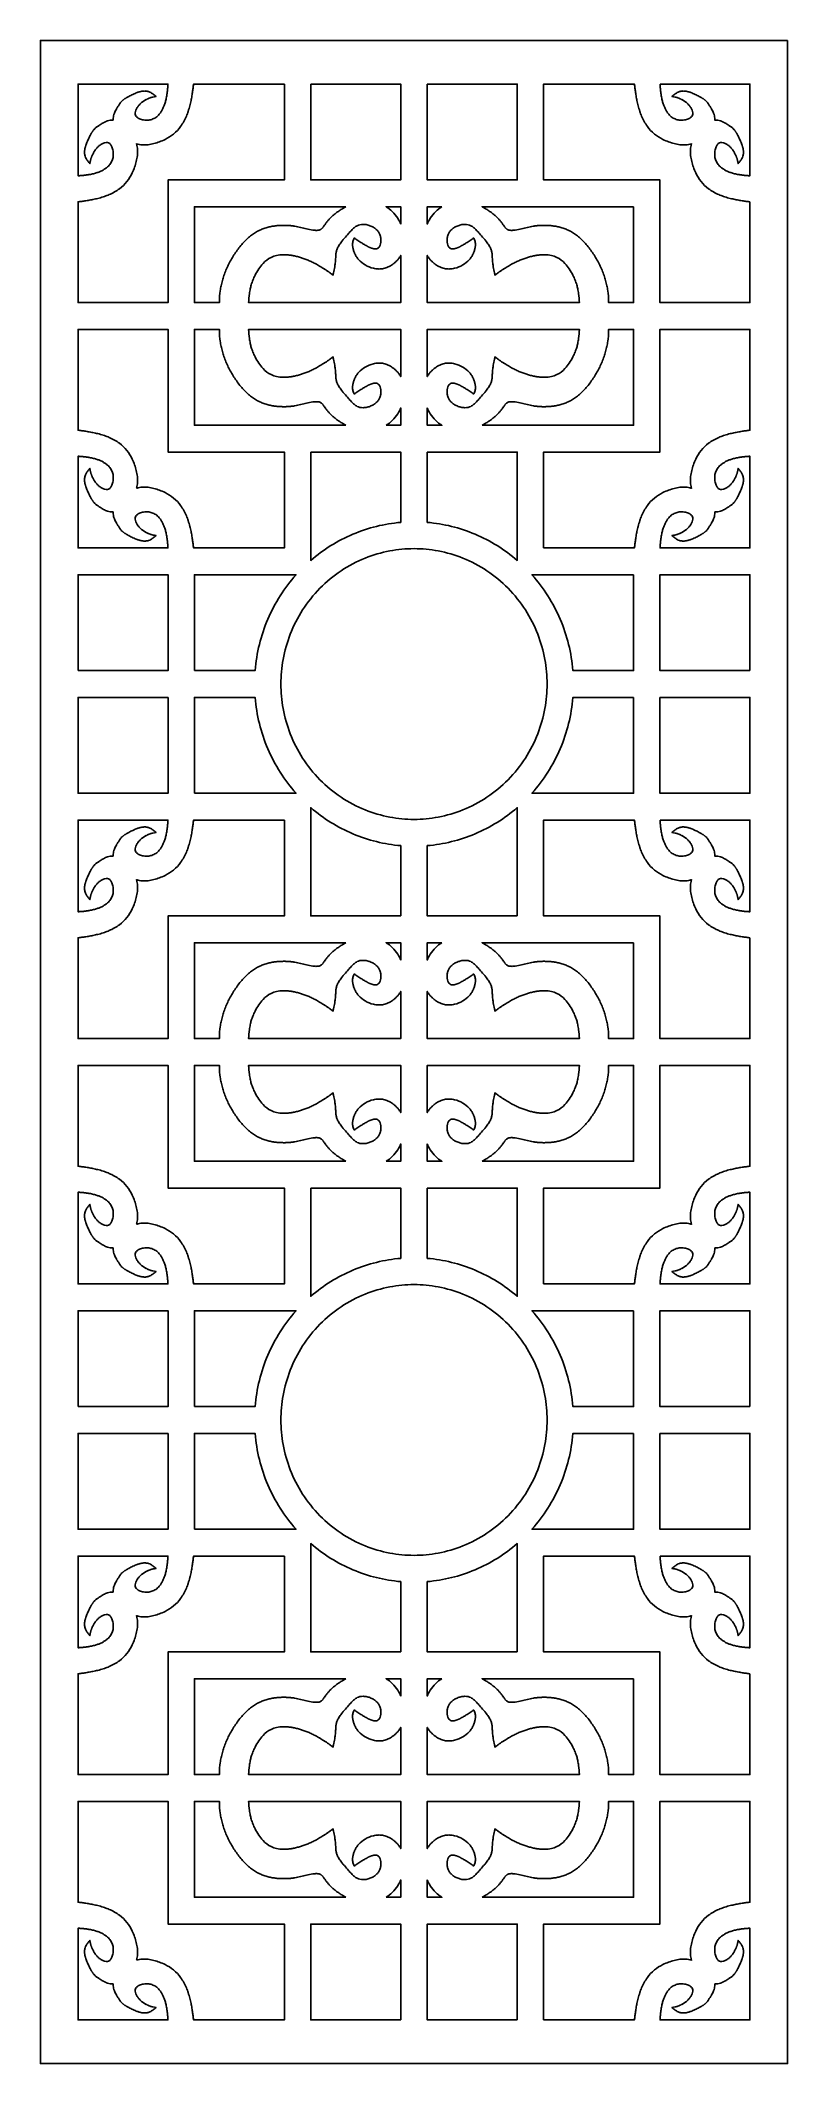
# Model space of a CAD drawing. Header units: centimetres. Extents: x -1.6 to 1.6, y -4.33 to 4.33.
import ezdxf

# ---------------------------------------------------------------- set-up
doc = ezdxf.new("R2010")
doc.units = ezdxf.units.CM
doc.header["$MEASUREMENT"] = 0
doc.layers.add('Layer 1', color=7, linetype='Continuous')

msp = doc.modelspace()

# ---------------------------------------------------------------- linework, layer by layer
at = {"layer": 'Layer 1', "color": 177}
for points, knots in [([(1.59787, 4.33143), (1.59787, 1.44382), (1.59787, -1.44381), (1.59787, -4.33143), (1.59787, -4.33143), (0.53263, -4.33143), (-0.53262, -4.33143), (-1.59787, -4.33143), (-1.59787, -4.33143), (-1.59787, -1.44381), (-1.59787, 1.44382), (-1.59787, 4.33143), (-1.59787, 4.33143), (-0.53262, 4.33143), (0.53263, 4.33143), (1.59787, 4.33143)], [0, 0, 0, 0, 0.2, 0.2, 0.2, 0.2, 0.4, 0.4, 0.4, 0.4, 0.6, 0.6, 0.6, 0.6, 1, 1, 1, 1]), ([(-0.55429, 4.14454), (-0.68391, 4.14454), (-0.81353, 4.14454), (-0.94316, 4.14454), (-0.94316, 4.14454), (-0.94331, 4.14307), (-0.94347, 4.14161), (-0.94362, 4.14013), (-0.94362, 4.14013), (-0.94394, 4.13732), (-0.94426, 4.13451), (-0.94461, 4.1317), (-0.94461, 4.1317), (-0.94497, 4.1288), (-0.94534, 4.12591), (-0.94573, 4.12301), (-0.94573, 4.12301), (-0.94615, 4.11998), (-0.94658, 4.11694), (-0.94704, 4.1139), (-0.94704, 4.1139), (-0.94805, 4.10752), (-0.94908, 4.10114), (-0.9501, 4.09476), (-0.9501, 4.09476), (-0.95074, 4.09098), (-0.95142, 4.0872), (-0.95212, 4.08344), (-0.95212, 4.08344), (-0.95271, 4.08026), (-0.95332, 4.0771), (-0.95396, 4.07394), (-0.95396, 4.07394), (-0.95474, 4.07008), (-0.95557, 4.06623), (-0.95643, 4.06239), (-0.95643, 4.06239), (-0.95722, 4.05894), (-0.95803, 4.05549), (-0.9589, 4.05206), (-0.9589, 4.05206), (-0.96098, 4.04384), (-0.96332, 4.03569), (-0.96597, 4.02764), (-0.96597, 4.02764), (-0.96819, 4.02081), (-0.97072, 4.01408), (-0.97351, 4.00746), (-0.97351, 4.00746), (-0.98009, 3.9918), (-0.98839, 3.977), (-0.99828, 3.96326), (-0.99828, 3.96326), (-1.00701, 3.95113), (-1.01721, 3.94024), (-1.02871, 3.93079), (-1.02871, 3.93079), (-1.0399, 3.9216), (-1.05206, 3.9138), (-1.06503, 3.9075), (-1.06503, 3.9075), (-1.08051, 3.89998), (-1.09664, 3.89401), (-1.11325, 3.88966), (-1.11325, 3.88966), (-1.12136, 3.88753), (-1.12957, 3.88593), (-1.13785, 3.88482), (-1.13785, 3.88482), (-1.14426, 3.88397), (-1.15072, 3.88365), (-1.15719, 3.88387), (-1.15719, 3.88387), (-1.16106, 3.884), (-1.16492, 3.88432), (-1.16876, 3.88485), (-1.16876, 3.88485), (-1.17258, 3.88539), (-1.17637, 3.88612), (-1.18013, 3.88704), (-1.18013, 3.88704), (-1.18256, 3.88764), (-1.18499, 3.88833), (-1.18738, 3.88908), (-1.18738, 3.88908), (-1.18663, 3.88665), (-1.18597, 3.88418), (-1.18537, 3.88169), (-1.18537, 3.88169), (-1.18447, 3.87788), (-1.18375, 3.87401), (-1.18323, 3.87012), (-1.18323, 3.87012), (-1.1827, 3.86621), (-1.18239, 3.86229), (-1.18227, 3.85835), (-1.18227, 3.85835), (-1.18205, 3.85176), (-1.18237, 3.84519), (-1.1832, 3.83866), (-1.1832, 3.83866), (-1.18428, 3.83021), (-1.18587, 3.82186), (-1.18795, 3.81362), (-1.18795, 3.81362), (-1.19222, 3.79671), (-1.19807, 3.78029), (-1.20547, 3.76453), (-1.20547, 3.76453), (-1.21166, 3.75132), (-1.21932, 3.73894), (-1.22834, 3.72755), (-1.22834, 3.72755), (-1.23764, 3.71584), (-1.24832, 3.70546), (-1.26024, 3.69657), (-1.26024, 3.69657), (-1.27375, 3.6865), (-1.28828, 3.67806), (-1.30366, 3.67134), (-1.30366, 3.67134), (-1.31017, 3.66851), (-1.31677, 3.66595), (-1.32348, 3.66367), (-1.32348, 3.66367), (-1.33139, 3.66099), (-1.33939, 3.65859), (-1.34747, 3.65648), (-1.34747, 3.65648), (-1.35085, 3.6556), (-1.35423, 3.65476), (-1.35762, 3.65396), (-1.35762, 3.65396), (-1.3614, 3.65309), (-1.36516, 3.65225), (-1.36896, 3.65145), (-1.36896, 3.65145), (-1.37205, 3.6508), (-1.37517, 3.65018), (-1.37829, 3.64958), (-1.37829, 3.64958), (-1.38197, 3.64887), (-1.38565, 3.64819), (-1.38935, 3.64753), (-1.38935, 3.64753), (-1.39561, 3.64649), (-1.40188, 3.64545), (-1.40815, 3.64442), (-1.40815, 3.64442), (-1.41114, 3.64395), (-1.41416, 3.64351), (-1.41716, 3.64309), (-1.41716, 3.64309), (-1.42, 3.64268), (-1.42286, 3.6423), (-1.42569, 3.64194), (-1.42569, 3.64194), (-1.42846, 3.64158), (-1.43122, 3.64125), (-1.43398, 3.64093), (-1.43398, 3.64093), (-1.43506, 3.64081), (-1.43613, 3.64069), (-1.43721, 3.64056), (-1.43721, 3.64056), (-1.43721, 3.49668), (-1.43721, 3.3528), (-1.43721, 3.20891), (-1.43721, 3.20891), (-1.30886, 3.20891), (-1.18052, 3.20891), (-1.05217, 3.20891), (-1.05217, 3.20891), (-1.05217, 3.34785), (-1.05217, 3.48679), (-1.05217, 3.62573), (-1.05217, 3.62573), (-1.05217, 3.65311), (-1.05217, 3.68051), (-1.05217, 3.7079), (-1.05217, 3.7079), (-1.05217, 3.71451), (-1.05217, 3.72111), (-1.05217, 3.72771), (-1.05217, 3.72771), (-1.05217, 3.72977), (-1.05217, 3.73182), (-1.05217, 3.73387), (-1.05217, 3.73387), (-1.05217, 3.73396), (-1.05217, 3.73406), (-1.05217, 3.73416), (-1.05217, 3.73416), (-1.05207, 3.73416), (-1.05198, 3.73416), (-1.05188, 3.73416), (-1.05188, 3.73416), (-1.04987, 3.73416), (-1.04786, 3.73416), (-1.04583, 3.73416), (-1.04583, 3.73416), (-0.88199, 3.73416), (-0.71813, 3.73416), (-0.55429, 3.73416), (-0.55429, 3.73416), (-0.55429, 3.87095), (-0.55429, 4.00774), (-0.55429, 4.14454)], [0, 0, 0, 0, 0.0188679, 0.0188679, 0.0188679, 0.0188679, 0.0377358, 0.0377358, 0.0377358, 0.0377358, 0.0566038, 0.0566038, 0.0566038, 0.0566038, 0.0754717, 0.0754717, 0.0754717, 0.0754717, 0.0943396, 0.0943396, 0.0943396, 0.0943396, 0.1132075, 0.1132075, 0.1132075, 0.1132075, 0.1320755, 0.1320755, 0.1320755, 0.1320755, 0.1509434, 0.1509434, 0.1509434, 0.1509434, 0.1698113, 0.1698113, 0.1698113, 0.1698113, 0.1886792, 0.1886792, 0.1886792, 0.1886792, 0.2075472, 0.2075472, 0.2075472, 0.2075472, 0.2264151, 0.2264151, 0.2264151, 0.2264151, 0.245283, 0.245283, 0.245283, 0.245283, 0.2641509, 0.2641509, 0.2641509, 0.2641509, 0.2830189, 0.2830189, 0.2830189, 0.2830189, 0.3018868, 0.3018868, 0.3018868, 0.3018868, 0.3207547, 0.3207547, 0.3207547, 0.3207547, 0.3396226, 0.3396226, 0.3396226, 0.3396226, 0.3584906, 0.3584906, 0.3584906, 0.3584906, 0.3773585, 0.3773585, 0.3773585, 0.3773585, 0.3962264, 0.3962264, 0.3962264, 0.3962264, 0.4150943, 0.4150943, 0.4150943, 0.4150943, 0.4339623, 0.4339623, 0.4339623, 0.4339623, 0.4528302, 0.4528302, 0.4528302, 0.4528302, 0.4716981, 0.4716981, 0.4716981, 0.4716981, 0.490566, 0.490566, 0.490566, 0.490566, 0.509434, 0.509434, 0.509434, 0.509434, 0.5283019, 0.5283019, 0.5283019, 0.5283019, 0.5471698, 0.5471698, 0.5471698, 0.5471698, 0.5660377, 0.5660377, 0.5660377, 0.5660377, 0.5849057, 0.5849057, 0.5849057, 0.5849057, 0.6037736, 0.6037736, 0.6037736, 0.6037736, 0.6226415, 0.6226415, 0.6226415, 0.6226415, 0.6415094, 0.6415094, 0.6415094, 0.6415094, 0.6603774, 0.6603774, 0.6603774, 0.6603774, 0.6792453, 0.6792453, 0.6792453, 0.6792453, 0.6981132, 0.6981132, 0.6981132, 0.6981132, 0.7169811, 0.7169811, 0.7169811, 0.7169811, 0.7358491, 0.7358491, 0.7358491, 0.7358491, 0.754717, 0.754717, 0.754717, 0.754717, 0.7735849, 0.7735849, 0.7735849, 0.7735849, 0.7924528, 0.7924528, 0.7924528, 0.7924528, 0.8113208, 0.8113208, 0.8113208, 0.8113208, 0.8301887, 0.8301887, 0.8301887, 0.8301887, 0.8490566, 0.8490566, 0.8490566, 0.8490566, 0.8679245, 0.8679245, 0.8679245, 0.8679245, 0.8867925, 0.8867925, 0.8867925, 0.8867925, 0.9056604, 0.9056604, 0.9056604, 0.9056604, 0.9245283, 0.9245283, 0.9245283, 0.9245283, 0.9433962, 0.9433962, 0.9433962, 0.9433962, 0.9622642, 0.9622642, 0.9622642, 0.9622642, 1, 1, 1, 1]), ([(-1.28696, 3.99046), (-1.28713, 3.99336), (-1.28709, 3.99627), (-1.28686, 3.99915), (-1.28686, 3.99915), (-1.28659, 4.00255), (-1.28605, 4.00591), (-1.28528, 4.00923), (-1.28528, 4.00923), (-1.28441, 4.01292), (-1.28329, 4.01656), (-1.28193, 4.02009), (-1.28193, 4.02009), (-1.28088, 4.02287), (-1.27968, 4.02561), (-1.27838, 4.02828), (-1.27838, 4.02828), (-1.27683, 4.03145), (-1.27517, 4.03458), (-1.27337, 4.03764), (-1.27337, 4.03764), (-1.27271, 4.03876), (-1.27204, 4.03987), (-1.27137, 4.04098), (-1.27137, 4.04098), (-1.27054, 4.04232), (-1.2697, 4.04365), (-1.26886, 4.04497), (-1.26886, 4.04497), (-1.26866, 4.04528), (-1.26848, 4.04558), (-1.26827, 4.04589), (-1.26827, 4.04589), (-1.26711, 4.04767), (-1.26595, 4.04945), (-1.26479, 4.05122), (-1.26479, 4.05122), (-1.26268, 4.05447), (-1.26056, 4.05771), (-1.25845, 4.06095), (-1.25845, 4.06095), (-1.25739, 4.06255), (-1.25627, 4.06412), (-1.25513, 4.06566), (-1.25513, 4.06566), (-1.2543, 4.06677), (-1.25343, 4.06786), (-1.25252, 4.06891), (-1.25252, 4.06891), (-1.25144, 4.07016), (-1.25032, 4.07136), (-1.24912, 4.07251), (-1.24912, 4.07251), (-1.24786, 4.07372), (-1.24654, 4.07488), (-1.24518, 4.07598), (-1.24518, 4.07598), (-1.24447, 4.07656), (-1.24375, 4.07711), (-1.24302, 4.07766), (-1.24302, 4.07766), (-1.24219, 4.07828), (-1.24136, 4.07889), (-1.24051, 4.07949), (-1.24051, 4.07949), (-1.23967, 4.08008), (-1.23882, 4.08065), (-1.23798, 4.08122), (-1.23798, 4.08122), (-1.23695, 4.0819), (-1.23592, 4.08256), (-1.2349, 4.08321), (-1.2349, 4.08321), (-1.23384, 4.08388), (-1.23277, 4.08453), (-1.23171, 4.08518), (-1.23171, 4.08518), (-1.23052, 4.0859), (-1.22932, 4.08661), (-1.22813, 4.08732), (-1.22813, 4.08732), (-1.22686, 4.08804), (-1.22561, 4.08877), (-1.22434, 4.08949), (-1.22434, 4.08949), (-1.22301, 4.09024), (-1.22168, 4.09098), (-1.22034, 4.0917), (-1.22034, 4.0917), (-1.21739, 4.09331), (-1.21441, 4.09487), (-1.21142, 4.09637), (-1.21142, 4.09637), (-1.20852, 4.09784), (-1.2056, 4.09925), (-1.20265, 4.10062), (-1.20265, 4.10062), (-1.19931, 4.10217), (-1.19596, 4.10364), (-1.19258, 4.10503), (-1.19258, 4.10503), (-1.18967, 4.10625), (-1.18671, 4.10739), (-1.18375, 4.10846), (-1.18375, 4.10846), (-1.18212, 4.10904), (-1.18048, 4.1096), (-1.17885, 4.11014), (-1.17885, 4.11014), (-1.17737, 4.11062), (-1.1759, 4.11107), (-1.17442, 4.1115), (-1.17442, 4.1115), (-1.17283, 4.11195), (-1.17123, 4.11238), (-1.16964, 4.11276), (-1.16964, 4.11276), (-1.16824, 4.11311), (-1.16683, 4.11341), (-1.16543, 4.11368), (-1.16543, 4.11368), (-1.16399, 4.11396), (-1.16255, 4.1142), (-1.1611, 4.1144), (-1.1611, 4.1144), (-1.15974, 4.11459), (-1.15837, 4.11473), (-1.15701, 4.11484), (-1.15701, 4.11484), (-1.15568, 4.11494), (-1.15435, 4.115), (-1.15301, 4.11502), (-1.15301, 4.11502), (-1.15174, 4.11504), (-1.15047, 4.11503), (-1.14919, 4.11496), (-1.14919, 4.11496), (-1.14682, 4.11485), (-1.14446, 4.11459), (-1.1421, 4.11418), (-1.1421, 4.11418), (-1.13983, 4.11376), (-1.13759, 4.11321), (-1.13539, 4.11251), (-1.13539, 4.11251), (-1.13188, 4.1114), (-1.1285, 4.10991), (-1.12528, 4.10808), (-1.12528, 4.10808), (-1.12142, 4.10587), (-1.11775, 4.10335), (-1.1143, 4.10053), (-1.1143, 4.10053), (-1.11078, 4.09766), (-1.10727, 4.09479), (-1.10376, 4.09193), (-1.10376, 4.09193), (-1.10359, 4.0918), (-1.10344, 4.09166), (-1.10328, 4.09153), (-1.10328, 4.09153), (-1.10348, 4.09149), (-1.10369, 4.09146), (-1.10389, 4.09142), (-1.10389, 4.09142), (-1.10834, 4.09067), (-1.11278, 4.08991), (-1.11721, 4.08915), (-1.11721, 4.08915), (-1.11817, 4.08899), (-1.11912, 4.0888), (-1.12006, 4.08858), (-1.12006, 4.08858), (-1.12115, 4.08832), (-1.12224, 4.08804), (-1.12333, 4.08772), (-1.12333, 4.08772), (-1.1244, 4.08741), (-1.12545, 4.08707), (-1.1265, 4.08671), (-1.1265, 4.08671), (-1.12772, 4.08629), (-1.12893, 4.08585), (-1.13012, 4.08538), (-1.13012, 4.08538), (-1.13129, 4.08491), (-1.13245, 4.08443), (-1.1336, 4.08393), (-1.1336, 4.08393), (-1.13494, 4.08336), (-1.13625, 4.08276), (-1.13757, 4.08214), (-1.13757, 4.08214), (-1.13884, 4.08154), (-1.1401, 4.08093), (-1.14137, 4.08029), (-1.14137, 4.08029), (-1.14282, 4.07957), (-1.14425, 4.07882), (-1.14569, 4.07806), (-1.14569, 4.07806), (-1.14728, 4.07722), (-1.14887, 4.07634), (-1.15044, 4.07545), (-1.15044, 4.07545), (-1.15173, 4.07472), (-1.153, 4.07397), (-1.15425, 4.07319), (-1.15425, 4.07319), (-1.15579, 4.07224), (-1.15733, 4.07125), (-1.15885, 4.07023), (-1.15885, 4.07023), (-1.16021, 4.06928), (-1.16156, 4.06831), (-1.16289, 4.06731), (-1.16289, 4.06731), (-1.16439, 4.06615), (-1.16588, 4.06496), (-1.16732, 4.06371), (-1.16732, 4.06371), (-1.16871, 4.06251), (-1.17005, 4.06127), (-1.17136, 4.05997), (-1.17136, 4.05997), (-1.17281, 4.05854), (-1.17421, 4.05707), (-1.17554, 4.05554), (-1.17554, 4.05554), (-1.1769, 4.054), (-1.17819, 4.05241), (-1.17943, 4.05077), (-1.17943, 4.05077), (-1.18242, 4.04683), (-1.18506, 4.04263), (-1.18734, 4.03822), (-1.18734, 4.03822), (-1.18909, 4.03484), (-1.19046, 4.03128), (-1.19144, 4.02759), (-1.19144, 4.02759), (-1.19251, 4.02357), (-1.19282, 4.01942), (-1.19234, 4.01528), (-1.19234, 4.01528), (-1.19201, 4.01241), (-1.191, 4.00971), (-1.18937, 4.00734), (-1.18937, 4.00734), (-1.18841, 4.00593), (-1.18729, 4.00465), (-1.18603, 4.0035), (-1.18603, 4.0035), (-1.18424, 4.00189), (-1.18233, 4.00045), (-1.18028, 3.99919), (-1.18028, 3.99919), (-1.17822, 3.99793), (-1.17609, 3.99682), (-1.17387, 3.99587), (-1.17387, 3.99587), (-1.1712, 3.99473), (-1.16848, 3.99376), (-1.16569, 3.99296), (-1.16569, 3.99296), (-1.15974, 3.99125), (-1.15364, 3.99024), (-1.14747, 3.98994), (-1.14747, 3.98994), (-1.14149, 3.98965), (-1.13552, 3.99007), (-1.12964, 3.9912), (-1.12964, 3.9912), (-1.12368, 3.99234), (-1.11793, 3.99431), (-1.11251, 3.99708), (-1.11251, 3.99708), (-1.10686, 3.99995), (-1.10166, 4.00356), (-1.09696, 4.00785), (-1.09696, 4.00785), (-1.09446, 4.01014), (-1.09212, 4.01258), (-1.08992, 4.01516), (-1.08992, 4.01516), (-1.08745, 4.01807), (-1.08514, 4.0211), (-1.08303, 4.02427), (-1.08303, 4.02427), (-1.08193, 4.02591), (-1.08088, 4.02757), (-1.07987, 4.02926), (-1.07987, 4.02926), (-1.07879, 4.03106), (-1.07775, 4.0329), (-1.07677, 4.03476), (-1.07677, 4.03476), (-1.07576, 4.03665), (-1.07479, 4.03857), (-1.07387, 4.04051), (-1.07387, 4.04051), (-1.07288, 4.04259), (-1.07194, 4.04471), (-1.07105, 4.04684), (-1.07105, 4.04684), (-1.07012, 4.04903), (-1.06926, 4.05124), (-1.06843, 4.05347), (-1.06843, 4.05347), (-1.06755, 4.05581), (-1.06672, 4.05819), (-1.06596, 4.06056), (-1.06596, 4.06056), (-1.06514, 4.06305), (-1.06438, 4.06555), (-1.06368, 4.06807), (-1.06368, 4.06807), (-1.06291, 4.07077), (-1.0622, 4.07348), (-1.06154, 4.0762), (-1.06154, 4.0762), (-1.06084, 4.07904), (-1.06021, 4.08187), (-1.05962, 4.08473), (-1.05962, 4.08473), (-1.05899, 4.08782), (-1.0584, 4.09093), (-1.05787, 4.09406), (-1.05787, 4.09406), (-1.0576, 4.09565), (-1.05734, 4.09726), (-1.0571, 4.09886), (-1.0571, 4.09886), (-1.05683, 4.10054), (-1.05658, 4.10222), (-1.05635, 4.1039), (-1.05635, 4.1039), (-1.05612, 4.10561), (-1.05589, 4.10732), (-1.05568, 4.10902), (-1.05568, 4.10902), (-1.05545, 4.11083), (-1.05525, 4.11262), (-1.05505, 4.11441), (-1.05505, 4.11441), (-1.05484, 4.11623), (-1.05466, 4.11806), (-1.05448, 4.11988), (-1.05448, 4.11988), (-1.05429, 4.12179), (-1.05413, 4.12371), (-1.05396, 4.12562), (-1.05396, 4.12562), (-1.0538, 4.12756), (-1.05365, 4.1295), (-1.05352, 4.13144), (-1.05352, 4.13144), (-1.05338, 4.13348), (-1.05325, 4.13552), (-1.05312, 4.13756), (-1.05312, 4.13756), (-1.05299, 4.13963), (-1.05289, 4.14169), (-1.05279, 4.14376), (-1.05279, 4.14376), (-1.05278, 4.14402), (-1.05276, 4.14427), (-1.05276, 4.14454), (-1.05276, 4.14454), (-1.1809, 4.14454), (-1.30905, 4.14454), (-1.43721, 4.14454), (-1.43721, 4.14454), (-1.43721, 4.01371), (-1.43721, 3.8829), (-1.43721, 3.75208), (-1.43721, 3.75208), (-1.4353, 3.75218), (-1.43337, 3.75228), (-1.43146, 3.7524), (-1.43146, 3.7524), (-1.42945, 3.75251), (-1.42746, 3.75265), (-1.42545, 3.7528), (-1.42545, 3.7528), (-1.42353, 3.75294), (-1.42164, 3.75309), (-1.41972, 3.75326), (-1.41972, 3.75326), (-1.41784, 3.75342), (-1.41596, 3.75359), (-1.41409, 3.75378), (-1.41409, 3.75378), (-1.4123, 3.75396), (-1.41051, 3.75416), (-1.40872, 3.75436), (-1.40872, 3.75436), (-1.40695, 3.75456), (-1.40519, 3.75477), (-1.40342, 3.755), (-1.40342, 3.755), (-1.40175, 3.75522), (-1.40007, 3.75544), (-1.3984, 3.75569), (-1.3984, 3.75569), (-1.39674, 3.75593), (-1.39508, 3.75618), (-1.39344, 3.75644), (-1.39344, 3.75644), (-1.39188, 3.75669), (-1.39029, 3.75696), (-1.38871, 3.75724), (-1.38871, 3.75724), (-1.38565, 3.75778), (-1.38261, 3.75838), (-1.37955, 3.75903), (-1.37955, 3.75903), (-1.37675, 3.75963), (-1.37397, 3.76026), (-1.37119, 3.76096), (-1.37119, 3.76096), (-1.3685, 3.76164), (-1.36585, 3.76237), (-1.3632, 3.76314), (-1.3632, 3.76314), (-1.36072, 3.76387), (-1.35826, 3.76464), (-1.35583, 3.76546), (-1.35583, 3.76546), (-1.35348, 3.76625), (-1.35116, 3.76709), (-1.34885, 3.76798), (-1.34885, 3.76798), (-1.34666, 3.76882), (-1.34449, 3.76972), (-1.34234, 3.77065), (-1.34234, 3.77065), (-1.34025, 3.77156), (-1.33818, 3.77253), (-1.33612, 3.77353), (-1.33612, 3.77353), (-1.33422, 3.77446), (-1.33234, 3.77544), (-1.33048, 3.77647), (-1.33048, 3.77647), (-1.32864, 3.77748), (-1.32684, 3.77853), (-1.32507, 3.77963), (-1.32507, 3.77963), (-1.32342, 3.78066), (-1.32178, 3.78173), (-1.32017, 3.78284), (-1.32017, 3.78284), (-1.31707, 3.78501), (-1.31408, 3.78735), (-1.31123, 3.78986), (-1.31123, 3.78986), (-1.30868, 3.7921), (-1.30629, 3.79449), (-1.30403, 3.79704), (-1.30403, 3.79704), (-1.29982, 3.80181), (-1.29628, 3.80712), (-1.29345, 3.81286), (-1.29345, 3.81286), (-1.29074, 3.81839), (-1.28881, 3.82424), (-1.28769, 3.8303), (-1.28769, 3.8303), (-1.28657, 3.83629), (-1.28617, 3.84237), (-1.28646, 3.84845), (-1.28646, 3.84845), (-1.28674, 3.85474), (-1.28774, 3.86094), (-1.28942, 3.867), (-1.28942, 3.867), (-1.2902, 3.86984), (-1.29115, 3.87262), (-1.29228, 3.87533), (-1.29228, 3.87533), (-1.29321, 3.87759), (-1.29431, 3.87976), (-1.29554, 3.88186), (-1.29554, 3.88186), (-1.29677, 3.88394), (-1.29819, 3.88589), (-1.29978, 3.8877), (-1.29978, 3.8877), (-1.3009, 3.88899), (-1.30216, 3.89013), (-1.30354, 3.8911), (-1.30354, 3.8911), (-1.30587, 3.89276), (-1.30852, 3.89379), (-1.31135, 3.89413), (-1.31135, 3.89413), (-1.31541, 3.89462), (-1.31949, 3.89431), (-1.32344, 3.89322), (-1.32344, 3.89322), (-1.32706, 3.89222), (-1.33056, 3.89082), (-1.33388, 3.88904), (-1.33388, 3.88904), (-1.33822, 3.88673), (-1.34233, 3.88404), (-1.34621, 3.88099), (-1.34621, 3.88099), (-1.34782, 3.87973), (-1.34938, 3.87841), (-1.35088, 3.87704), (-1.35088, 3.87704), (-1.35239, 3.87567), (-1.35384, 3.87425), (-1.35524, 3.87277), (-1.35524, 3.87277), (-1.35652, 3.87144), (-1.35773, 3.87007), (-1.35892, 3.86866), (-1.35892, 3.86866), (-1.36013, 3.86719), (-1.36132, 3.86568), (-1.36244, 3.86415), (-1.36244, 3.86415), (-1.36343, 3.8628), (-1.36439, 3.86143), (-1.3653, 3.86003), (-1.3653, 3.86003), (-1.36632, 3.8585), (-1.3673, 3.85693), (-1.36824, 3.85535), (-1.36824, 3.85535), (-1.36899, 3.85408), (-1.36974, 3.85279), (-1.37044, 3.85148), (-1.37044, 3.85148), (-1.37132, 3.84988), (-1.37218, 3.84827), (-1.37301, 3.84664), (-1.37301, 3.84664), (-1.37376, 3.84518), (-1.3745, 3.84371), (-1.37521, 3.84223), (-1.37521, 3.84223), (-1.37582, 3.84096), (-1.37643, 3.83967), (-1.37702, 3.83838), (-1.37702, 3.83838), (-1.37762, 3.83703), (-1.37822, 3.8357), (-1.37878, 3.83434), (-1.37878, 3.83434), (-1.37928, 3.83316), (-1.37974, 3.83198), (-1.38019, 3.83079), (-1.38019, 3.83079), (-1.38066, 3.82956), (-1.38109, 3.82834), (-1.38151, 3.8271), (-1.38151, 3.8271), (-1.38186, 3.82603), (-1.3822, 3.82496), (-1.3825, 3.82388), (-1.3825, 3.82388), (-1.38281, 3.82277), (-1.38309, 3.82167), (-1.38334, 3.82055), (-1.38334, 3.82055), (-1.38356, 3.81959), (-1.38375, 3.81863), (-1.38391, 3.81766), (-1.38391, 3.81766), (-1.38466, 3.81313), (-1.38539, 3.80861), (-1.38613, 3.80409), (-1.38613, 3.80409), (-1.38616, 3.80388), (-1.3862, 3.80367), (-1.38623, 3.80346), (-1.38623, 3.80346), (-1.38637, 3.80362), (-1.3865, 3.80379), (-1.38663, 3.80396), (-1.38663, 3.80396), (-1.38944, 3.80753), (-1.39227, 3.81111), (-1.39508, 3.81468), (-1.39508, 3.81468), (-1.39786, 3.8182), (-1.40034, 3.82193), (-1.4025, 3.82587), (-1.4025, 3.82587), (-1.4043, 3.82914), (-1.40575, 3.83258), (-1.40685, 3.83615), (-1.40685, 3.83615), (-1.40754, 3.8384), (-1.40809, 3.84068), (-1.40847, 3.843), (-1.40847, 3.843), (-1.40888, 3.84538), (-1.40915, 3.84779), (-1.40926, 3.85022), (-1.40926, 3.85022), (-1.40932, 3.85151), (-1.40934, 3.85281), (-1.40932, 3.85409), (-1.40932, 3.85409), (-1.40929, 3.85545), (-1.40924, 3.8568), (-1.40913, 3.85816), (-1.40913, 3.85816), (-1.40903, 3.85955), (-1.4089, 3.86094), (-1.4087, 3.86232), (-1.4087, 3.86232), (-1.40851, 3.8638), (-1.40828, 3.86527), (-1.40801, 3.86673), (-1.40801, 3.86673), (-1.40773, 3.86817), (-1.40743, 3.8696), (-1.4071, 3.87102), (-1.4071, 3.87102), (-1.40672, 3.87265), (-1.4063, 3.87427), (-1.40586, 3.87588), (-1.40586, 3.87588), (-1.40543, 3.87739), (-1.40498, 3.87889), (-1.40451, 3.88038), (-1.40451, 3.88038), (-1.404, 3.88205), (-1.40344, 3.88372), (-1.40287, 3.88537), (-1.40287, 3.88537), (-1.40181, 3.8884), (-1.40069, 3.8914), (-1.3995, 3.89438), (-1.3995, 3.89438), (-1.39814, 3.89782), (-1.39669, 3.90124), (-1.39517, 3.90462), (-1.39517, 3.90462), (-1.39383, 3.90763), (-1.39243, 3.9106), (-1.391, 3.91356), (-1.391, 3.91356), (-1.38952, 3.91661), (-1.38799, 3.91963), (-1.38641, 3.92263), (-1.38641, 3.92263), (-1.38569, 3.92399), (-1.38497, 3.92535), (-1.38424, 3.92671), (-1.38424, 3.92671), (-1.38353, 3.928), (-1.38281, 3.92928), (-1.3821, 3.93056), (-1.3821, 3.93056), (-1.38141, 3.93179), (-1.38071, 3.933), (-1.38001, 3.93421), (-1.38001, 3.93421), (-1.37936, 3.9353), (-1.37872, 3.93638), (-1.37806, 3.93745), (-1.37806, 3.93745), (-1.37743, 3.9385), (-1.37678, 3.93955), (-1.3761, 3.94059), (-1.3761, 3.94059), (-1.37556, 3.94146), (-1.37498, 3.94232), (-1.37441, 3.94316), (-1.37441, 3.94316), (-1.37382, 3.94403), (-1.37323, 3.94489), (-1.37262, 3.94573), (-1.37262, 3.94573), (-1.37208, 3.94647), (-1.37153, 3.94721), (-1.37096, 3.94792), (-1.37096, 3.94792), (-1.36988, 3.94931), (-1.36875, 3.95065), (-1.36756, 3.95194), (-1.36756, 3.95194), (-1.36642, 3.95314), (-1.36525, 3.9543), (-1.36403, 3.9554), (-1.36403, 3.9554), (-1.36298, 3.95632), (-1.36192, 3.95721), (-1.36083, 3.95806), (-1.36083, 3.95806), (-1.35934, 3.9592), (-1.35782, 3.96032), (-1.35628, 3.96139), (-1.35628, 3.96139), (-1.35308, 3.96355), (-1.34986, 3.96572), (-1.34665, 3.96789), (-1.34665, 3.96789), (-1.34491, 3.96907), (-1.34318, 3.97024), (-1.34143, 3.97141), (-1.34143, 3.97141), (-1.34113, 3.97161), (-1.34082, 3.97182), (-1.34052, 3.97202), (-1.34052, 3.97202), (-1.33922, 3.97289), (-1.3379, 3.97374), (-1.33659, 3.97458), (-1.33659, 3.97458), (-1.3355, 3.97527), (-1.33439, 3.97595), (-1.3333, 3.97662), (-1.3333, 3.97662), (-1.3303, 3.97844), (-1.32723, 3.98014), (-1.3241, 3.98173), (-1.3241, 3.98173), (-1.32148, 3.98305), (-1.31881, 3.98426), (-1.31606, 3.98534), (-1.31606, 3.98534), (-1.31258, 3.98673), (-1.30902, 3.98786), (-1.30541, 3.98874), (-1.30541, 3.98874), (-1.30214, 3.98954), (-1.29884, 3.99008), (-1.2955, 3.99036), (-1.2955, 3.99036), (-1.29266, 3.9906), (-1.28982, 3.99064), (-1.28696, 3.99046)], [0, 0, 0, 0, 0.0053763, 0.0053763, 0.0053763, 0.0053763, 0.0107527, 0.0107527, 0.0107527, 0.0107527, 0.016129, 0.016129, 0.016129, 0.016129, 0.0215054, 0.0215054, 0.0215054, 0.0215054, 0.0268817, 0.0268817, 0.0268817, 0.0268817, 0.0322581, 0.0322581, 0.0322581, 0.0322581, 0.0376344, 0.0376344, 0.0376344, 0.0376344, 0.0430108, 0.0430108, 0.0430108, 0.0430108, 0.0483871, 0.0483871, 0.0483871, 0.0483871, 0.0537634, 0.0537634, 0.0537634, 0.0537634, 0.0591398, 0.0591398, 0.0591398, 0.0591398, 0.0645161, 0.0645161, 0.0645161, 0.0645161, 0.0698925, 0.0698925, 0.0698925, 0.0698925, 0.0752688, 0.0752688, 0.0752688, 0.0752688, 0.0806452, 0.0806452, 0.0806452, 0.0806452, 0.0860215, 0.0860215, 0.0860215, 0.0860215, 0.0913978, 0.0913978, 0.0913978, 0.0913978, 0.0967742, 0.0967742, 0.0967742, 0.0967742, 0.1021505, 0.1021505, 0.1021505, 0.1021505, 0.1075269, 0.1075269, 0.1075269, 0.1075269, 0.1129032, 0.1129032, 0.1129032, 0.1129032, 0.1182796, 0.1182796, 0.1182796, 0.1182796, 0.1236559, 0.1236559, 0.1236559, 0.1236559, 0.1290323, 0.1290323, 0.1290323, 0.1290323, 0.1344086, 0.1344086, 0.1344086, 0.1344086, 0.1397849, 0.1397849, 0.1397849, 0.1397849, 0.1451613, 0.1451613, 0.1451613, 0.1451613, 0.1505376, 0.1505376, 0.1505376, 0.1505376, 0.155914, 0.155914, 0.155914, 0.155914, 0.1612903, 0.1612903, 0.1612903, 0.1612903, 0.1666667, 0.1666667, 0.1666667, 0.1666667, 0.172043, 0.172043, 0.172043, 0.172043, 0.1774194, 0.1774194, 0.1774194, 0.1774194, 0.1827957, 0.1827957, 0.1827957, 0.1827957, 0.188172, 0.188172, 0.188172, 0.188172, 0.1935484, 0.1935484, 0.1935484, 0.1935484, 0.1989247, 0.1989247, 0.1989247, 0.1989247, 0.2043011, 0.2043011, 0.2043011, 0.2043011, 0.2096774, 0.2096774, 0.2096774, 0.2096774, 0.2150538, 0.2150538, 0.2150538, 0.2150538, 0.2204301, 0.2204301, 0.2204301, 0.2204301, 0.2258065, 0.2258065, 0.2258065, 0.2258065, 0.2311828, 0.2311828, 0.2311828, 0.2311828, 0.2365591, 0.2365591, 0.2365591, 0.2365591, 0.2419355, 0.2419355, 0.2419355, 0.2419355, 0.2473118, 0.2473118, 0.2473118, 0.2473118, 0.2526882, 0.2526882, 0.2526882, 0.2526882, 0.2580645, 0.2580645, 0.2580645, 0.2580645, 0.2634409, 0.2634409, 0.2634409, 0.2634409, 0.2688172, 0.2688172, 0.2688172, 0.2688172, 0.2741935, 0.2741935, 0.2741935, 0.2741935, 0.2795699, 0.2795699, 0.2795699, 0.2795699, 0.2849462, 0.2849462, 0.2849462, 0.2849462, 0.2903226, 0.2903226, 0.2903226, 0.2903226, 0.2956989, 0.2956989, 0.2956989, 0.2956989, 0.3010753, 0.3010753, 0.3010753, 0.3010753, 0.3064516, 0.3064516, 0.3064516, 0.3064516, 0.311828, 0.311828, 0.311828, 0.311828, 0.3172043, 0.3172043, 0.3172043, 0.3172043, 0.3225806, 0.3225806, 0.3225806, 0.3225806, 0.327957, 0.327957, 0.327957, 0.327957, 0.3333333, 0.3333333, 0.3333333, 0.3333333, 0.3387097, 0.3387097, 0.3387097, 0.3387097, 0.344086, 0.344086, 0.344086, 0.344086, 0.3494624, 0.3494624, 0.3494624, 0.3494624, 0.3548387, 0.3548387, 0.3548387, 0.3548387, 0.3602151, 0.3602151, 0.3602151, 0.3602151, 0.3655914, 0.3655914, 0.3655914, 0.3655914, 0.3709677, 0.3709677, 0.3709677, 0.3709677, 0.3763441, 0.3763441, 0.3763441, 0.3763441, 0.3817204, 0.3817204, 0.3817204, 0.3817204, 0.3870968, 0.3870968, 0.3870968, 0.3870968, 0.3924731, 0.3924731, 0.3924731, 0.3924731, 0.3978495, 0.3978495, 0.3978495, 0.3978495, 0.4032258, 0.4032258, 0.4032258, 0.4032258, 0.4086022, 0.4086022, 0.4086022, 0.4086022, 0.4139785, 0.4139785, 0.4139785, 0.4139785, 0.4193548, 0.4193548, 0.4193548, 0.4193548, 0.4247312, 0.4247312, 0.4247312, 0.4247312, 0.4301075, 0.4301075, 0.4301075, 0.4301075, 0.4354839, 0.4354839, 0.4354839, 0.4354839, 0.4408602, 0.4408602, 0.4408602, 0.4408602, 0.4462366, 0.4462366, 0.4462366, 0.4462366, 0.4516129, 0.4516129, 0.4516129, 0.4516129, 0.4569892, 0.4569892, 0.4569892, 0.4569892, 0.4623656, 0.4623656, 0.4623656, 0.4623656, 0.4677419, 0.4677419, 0.4677419, 0.4677419, 0.4731183, 0.4731183, 0.4731183, 0.4731183, 0.4784946, 0.4784946, 0.4784946, 0.4784946, 0.483871, 0.483871, 0.483871, 0.483871, 0.4892473, 0.4892473, 0.4892473, 0.4892473, 0.4946237, 0.4946237, 0.4946237, 0.4946237, 0.5, 0.5, 0.5, 0.5, 0.5053763, 0.5053763, 0.5053763, 0.5053763, 0.5107527, 0.5107527, 0.5107527, 0.5107527, 0.516129, 0.516129, 0.516129, 0.516129, 0.5215054, 0.5215054, 0.5215054, 0.5215054, 0.5268817, 0.5268817, 0.5268817, 0.5268817, 0.5322581, 0.5322581, 0.5322581, 0.5322581, 0.5376344, 0.5376344, 0.5376344, 0.5376344, 0.5430108, 0.5430108, 0.5430108, 0.5430108, 0.5483871, 0.5483871, 0.5483871, 0.5483871, 0.5537634, 0.5537634, 0.5537634, 0.5537634, 0.5591398, 0.5591398, 0.5591398, 0.5591398, 0.5645161, 0.5645161, 0.5645161, 0.5645161, 0.5698925, 0.5698925, 0.5698925, 0.5698925, 0.5752688, 0.5752688, 0.5752688, 0.5752688, 0.5806452, 0.5806452, 0.5806452, 0.5806452, 0.5860215, 0.5860215, 0.5860215, 0.5860215, 0.5913978, 0.5913978, 0.5913978, 0.5913978, 0.5967742, 0.5967742, 0.5967742, 0.5967742, 0.6021505, 0.6021505, 0.6021505, 0.6021505, 0.6075269, 0.6075269, 0.6075269, 0.6075269, 0.6129032, 0.6129032, 0.6129032, 0.6129032, 0.6182796, 0.6182796, 0.6182796, 0.6182796, 0.6236559, 0.6236559, 0.6236559, 0.6236559, 0.6290323, 0.6290323, 0.6290323, 0.6290323, 0.6344086, 0.6344086, 0.6344086, 0.6344086, 0.6397849, 0.6397849, 0.6397849, 0.6397849, 0.6451613, 0.6451613, 0.6451613, 0.6451613, 0.6505376, 0.6505376, 0.6505376, 0.6505376, 0.655914, 0.655914, 0.655914, 0.655914, 0.6612903, 0.6612903, 0.6612903, 0.6612903, 0.6666667, 0.6666667, 0.6666667, 0.6666667, 0.672043, 0.672043, 0.672043, 0.672043, 0.6774194, 0.6774194, 0.6774194, 0.6774194, 0.6827957, 0.6827957, 0.6827957, 0.6827957, 0.688172, 0.688172, 0.688172, 0.688172, 0.6935484, 0.6935484, 0.6935484, 0.6935484, 0.6989247, 0.6989247, 0.6989247, 0.6989247, 0.7043011, 0.7043011, 0.7043011, 0.7043011, 0.7096774, 0.7096774, 0.7096774, 0.7096774, 0.7150538, 0.7150538, 0.7150538, 0.7150538, 0.7204301, 0.7204301, 0.7204301, 0.7204301, 0.7258065, 0.7258065, 0.7258065, 0.7258065, 0.7311828, 0.7311828, 0.7311828, 0.7311828, 0.7365591, 0.7365591, 0.7365591, 0.7365591, 0.7419355, 0.7419355, 0.7419355, 0.7419355, 0.7473118, 0.7473118, 0.7473118, 0.7473118, 0.7526882, 0.7526882, 0.7526882, 0.7526882, 0.7580645, 0.7580645, 0.7580645, 0.7580645, 0.7634409, 0.7634409, 0.7634409, 0.7634409, 0.7688172, 0.7688172, 0.7688172, 0.7688172, 0.7741935, 0.7741935, 0.7741935, 0.7741935, 0.7795699, 0.7795699, 0.7795699, 0.7795699, 0.7849462, 0.7849462, 0.7849462, 0.7849462, 0.7903226, 0.7903226, 0.7903226, 0.7903226, 0.7956989, 0.7956989, 0.7956989, 0.7956989, 0.8010753, 0.8010753, 0.8010753, 0.8010753, 0.8064516, 0.8064516, 0.8064516, 0.8064516, 0.811828, 0.811828, 0.811828, 0.811828, 0.8172043, 0.8172043, 0.8172043, 0.8172043, 0.8225806, 0.8225806, 0.8225806, 0.8225806, 0.827957, 0.827957, 0.827957, 0.827957, 0.8333333, 0.8333333, 0.8333333, 0.8333333, 0.8387097, 0.8387097, 0.8387097, 0.8387097, 0.844086, 0.844086, 0.844086, 0.844086, 0.8494624, 0.8494624, 0.8494624, 0.8494624, 0.8548387, 0.8548387, 0.8548387, 0.8548387, 0.8602151, 0.8602151, 0.8602151, 0.8602151, 0.8655914, 0.8655914, 0.8655914, 0.8655914, 0.8709677, 0.8709677, 0.8709677, 0.8709677, 0.8763441, 0.8763441, 0.8763441, 0.8763441, 0.8817204, 0.8817204, 0.8817204, 0.8817204, 0.8870968, 0.8870968, 0.8870968, 0.8870968, 0.8924731, 0.8924731, 0.8924731, 0.8924731, 0.8978495, 0.8978495, 0.8978495, 0.8978495, 0.9032258, 0.9032258, 0.9032258, 0.9032258, 0.9086022, 0.9086022, 0.9086022, 0.9086022, 0.9139785, 0.9139785, 0.9139785, 0.9139785, 0.9193548, 0.9193548, 0.9193548, 0.9193548, 0.9247312, 0.9247312, 0.9247312, 0.9247312, 0.9301075, 0.9301075, 0.9301075, 0.9301075, 0.9354839, 0.9354839, 0.9354839, 0.9354839, 0.9408602, 0.9408602, 0.9408602, 0.9408602, 0.9462366, 0.9462366, 0.9462366, 0.9462366, 0.9516129, 0.9516129, 0.9516129, 0.9516129, 0.9569892, 0.9569892, 0.9569892, 0.9569892, 0.9623656, 0.9623656, 0.9623656, 0.9623656, 0.9677419, 0.9677419, 0.9677419, 0.9677419, 0.9731183, 0.9731183, 0.9731183, 0.9731183, 0.9784946, 0.9784946, 0.9784946, 0.9784946, 0.983871, 0.983871, 0.983871, 0.983871, 0.9892473, 0.9892473, 0.9892473, 0.9892473, 1, 1, 1, 1]), ([(-0.44146, 4.14454), (-0.44146, 4.00774), (-0.44146, 3.87095), (-0.44146, 3.73416), (-0.44146, 3.73416), (-0.31312, 3.73416), (-0.18476, 3.73416), (-0.05642, 3.73416), (-0.05642, 3.73416), (-0.05642, 3.87095), (-0.05642, 4.00774), (-0.05642, 4.14454), (-0.05642, 4.14454), (-0.18476, 4.14454), (-0.31312, 4.14454), (-0.44146, 4.14454)], [0, 0, 0, 0, 0.2, 0.2, 0.2, 0.2, 0.4, 0.4, 0.4, 0.4, 0.6, 0.6, 0.6, 0.6, 1, 1, 1, 1]), ([(0.05642, 4.14454), (0.05642, 4.00774), (0.05642, 3.87095), (0.05642, 3.73416), (0.05642, 3.73416), (0.18477, 3.73416), (0.31313, 3.73416), (0.44146, 3.73416), (0.44146, 3.73416), (0.44146, 3.87095), (0.44146, 4.00774), (0.44146, 4.14454), (0.44146, 4.14454), (0.31313, 4.14454), (0.18477, 4.14454), (0.05642, 4.14454)], [0, 0, 0, 0, 0.2, 0.2, 0.2, 0.2, 0.4, 0.4, 0.4, 0.4, 0.6, 0.6, 0.6, 0.6, 1, 1, 1, 1]), ([(1.43721, 3.64056), (1.43614, 3.64069), (1.43507, 3.64081), (1.434, 3.64093), (1.434, 3.64093), (1.43122, 3.64125), (1.42846, 3.64158), (1.42571, 3.64194), (1.42571, 3.64194), (1.42287, 3.6423), (1.42002, 3.64268), (1.41719, 3.64309), (1.41719, 3.64309), (1.4142, 3.6435), (1.41121, 3.64394), (1.40823, 3.6444), (1.40823, 3.6444), (1.40196, 3.64544), (1.3957, 3.64648), (1.38942, 3.64751), (1.38942, 3.64751), (1.38571, 3.64818), (1.38201, 3.64887), (1.3783, 3.64958), (1.3783, 3.64958), (1.37518, 3.65018), (1.37207, 3.6508), (1.36896, 3.65145), (1.36896, 3.65145), (1.36518, 3.65225), (1.3614, 3.65309), (1.35763, 3.65396), (1.35763, 3.65396), (1.35423, 3.65476), (1.35085, 3.6556), (1.34747, 3.65648), (1.34747, 3.65648), (1.3394, 3.65859), (1.33141, 3.66099), (1.3235, 3.66367), (1.3235, 3.66367), (1.31679, 3.66595), (1.31017, 3.66851), (1.30367, 3.67134), (1.30367, 3.67134), (1.28829, 3.67806), (1.27375, 3.6865), (1.26026, 3.69657), (1.26026, 3.69657), (1.24834, 3.70546), (1.23765, 3.71584), (1.22835, 3.72755), (1.22835, 3.72755), (1.21933, 3.73894), (1.21166, 3.75132), (1.20547, 3.76453), (1.20547, 3.76453), (1.19809, 3.78029), (1.19223, 3.79671), (1.18795, 3.81362), (1.18795, 3.81362), (1.18588, 3.82186), (1.18429, 3.83021), (1.18321, 3.83866), (1.18321, 3.83866), (1.18238, 3.84519), (1.18206, 3.85176), (1.18227, 3.85835), (1.18227, 3.85835), (1.1824, 3.86229), (1.18272, 3.86621), (1.18324, 3.87012), (1.18324, 3.87012), (1.18376, 3.87401), (1.18448, 3.87788), (1.18539, 3.88169), (1.18539, 3.88169), (1.18598, 3.88418), (1.18665, 3.88665), (1.18739, 3.88908), (1.18739, 3.88908), (1.185, 3.88833), (1.18258, 3.88764), (1.18014, 3.88704), (1.18014, 3.88704), (1.17638, 3.88612), (1.1726, 3.88539), (1.16877, 3.88485), (1.16877, 3.88485), (1.16493, 3.88432), (1.16107, 3.884), (1.1572, 3.88387), (1.1572, 3.88387), (1.15074, 3.88365), (1.14428, 3.88397), (1.13786, 3.88482), (1.13786, 3.88482), (1.12958, 3.88593), (1.12137, 3.88753), (1.11327, 3.88966), (1.11327, 3.88966), (1.09665, 3.89401), (1.08052, 3.89998), (1.06503, 3.9075), (1.06503, 3.9075), (1.05206, 3.9138), (1.03991, 3.9216), (1.02873, 3.93079), (1.02873, 3.93079), (1.01723, 3.94024), (1.00703, 3.95113), (0.9983, 3.96326), (0.9983, 3.96326), (0.9884, 3.977), (0.98011, 3.9918), (0.97351, 4.00746), (0.97351, 4.00746), (0.97073, 4.01408), (0.96821, 4.02081), (0.96598, 4.02764), (0.96598, 4.02764), (0.96333, 4.03569), (0.96099, 4.04384), (0.95891, 4.05206), (0.95891, 4.05206), (0.95805, 4.05549), (0.95722, 4.05894), (0.95645, 4.06239), (0.95645, 4.06239), (0.95558, 4.06623), (0.95476, 4.07008), (0.95397, 4.07394), (0.95397, 4.07394), (0.95333, 4.0771), (0.95272, 4.08026), (0.95213, 4.08344), (0.95213, 4.08344), (0.95143, 4.08718), (0.95076, 4.09093), (0.95012, 4.0947), (0.95012, 4.0947), (0.94911, 4.10107), (0.94808, 4.10745), (0.94706, 4.11383), (0.94706, 4.11383), (0.9466, 4.11689), (0.94618, 4.11995), (0.94575, 4.12301), (0.94575, 4.12301), (0.94535, 4.12591), (0.94499, 4.1288), (0.94462, 4.1317), (0.94462, 4.1317), (0.94428, 4.13451), (0.94395, 4.13732), (0.94363, 4.14013), (0.94363, 4.14013), (0.94347, 4.14161), (0.94332, 4.14307), (0.94316, 4.14454), (0.94316, 4.14454), (0.81355, 4.14454), (0.68392, 4.14454), (0.5543, 4.14454), (0.5543, 4.14454), (0.5543, 4.00774), (0.5543, 3.87095), (0.5543, 3.73416), (0.5543, 3.73416), (0.71814, 3.73416), (0.882, 3.73416), (1.04585, 3.73416), (1.04585, 3.73416), (1.04786, 3.73416), (1.04988, 3.73416), (1.05189, 3.73416), (1.05189, 3.73416), (1.05199, 3.73416), (1.05208, 3.73416), (1.05217, 3.73416), (1.05217, 3.73416), (1.05217, 3.73406), (1.05217, 3.73396), (1.05217, 3.73387), (1.05217, 3.73387), (1.05217, 3.73182), (1.05217, 3.72977), (1.05217, 3.72771), (1.05217, 3.72771), (1.05217, 3.72111), (1.05217, 3.71451), (1.05217, 3.7079), (1.05217, 3.7079), (1.05217, 3.68051), (1.05217, 3.65311), (1.05217, 3.62573), (1.05217, 3.62573), (1.05217, 3.48679), (1.05217, 3.34785), (1.05217, 3.20891), (1.05217, 3.20891), (1.18053, 3.20891), (1.30887, 3.20891), (1.43721, 3.20891), (1.43721, 3.20891), (1.43721, 3.3528), (1.43721, 3.49668), (1.43721, 3.64056)], [0, 0, 0, 0, 0.0188679, 0.0188679, 0.0188679, 0.0188679, 0.0377358, 0.0377358, 0.0377358, 0.0377358, 0.0566038, 0.0566038, 0.0566038, 0.0566038, 0.0754717, 0.0754717, 0.0754717, 0.0754717, 0.0943396, 0.0943396, 0.0943396, 0.0943396, 0.1132075, 0.1132075, 0.1132075, 0.1132075, 0.1320755, 0.1320755, 0.1320755, 0.1320755, 0.1509434, 0.1509434, 0.1509434, 0.1509434, 0.1698113, 0.1698113, 0.1698113, 0.1698113, 0.1886792, 0.1886792, 0.1886792, 0.1886792, 0.2075472, 0.2075472, 0.2075472, 0.2075472, 0.2264151, 0.2264151, 0.2264151, 0.2264151, 0.245283, 0.245283, 0.245283, 0.245283, 0.2641509, 0.2641509, 0.2641509, 0.2641509, 0.2830189, 0.2830189, 0.2830189, 0.2830189, 0.3018868, 0.3018868, 0.3018868, 0.3018868, 0.3207547, 0.3207547, 0.3207547, 0.3207547, 0.3396226, 0.3396226, 0.3396226, 0.3396226, 0.3584906, 0.3584906, 0.3584906, 0.3584906, 0.3773585, 0.3773585, 0.3773585, 0.3773585, 0.3962264, 0.3962264, 0.3962264, 0.3962264, 0.4150943, 0.4150943, 0.4150943, 0.4150943, 0.4339623, 0.4339623, 0.4339623, 0.4339623, 0.4528302, 0.4528302, 0.4528302, 0.4528302, 0.4716981, 0.4716981, 0.4716981, 0.4716981, 0.490566, 0.490566, 0.490566, 0.490566, 0.509434, 0.509434, 0.509434, 0.509434, 0.5283019, 0.5283019, 0.5283019, 0.5283019, 0.5471698, 0.5471698, 0.5471698, 0.5471698, 0.5660377, 0.5660377, 0.5660377, 0.5660377, 0.5849057, 0.5849057, 0.5849057, 0.5849057, 0.6037736, 0.6037736, 0.6037736, 0.6037736, 0.6226415, 0.6226415, 0.6226415, 0.6226415, 0.6415094, 0.6415094, 0.6415094, 0.6415094, 0.6603774, 0.6603774, 0.6603774, 0.6603774, 0.6792453, 0.6792453, 0.6792453, 0.6792453, 0.6981132, 0.6981132, 0.6981132, 0.6981132, 0.7169811, 0.7169811, 0.7169811, 0.7169811, 0.7358491, 0.7358491, 0.7358491, 0.7358491, 0.754717, 0.754717, 0.754717, 0.754717, 0.7735849, 0.7735849, 0.7735849, 0.7735849, 0.7924528, 0.7924528, 0.7924528, 0.7924528, 0.8113208, 0.8113208, 0.8113208, 0.8113208, 0.8301887, 0.8301887, 0.8301887, 0.8301887, 0.8490566, 0.8490566, 0.8490566, 0.8490566, 0.8679245, 0.8679245, 0.8679245, 0.8679245, 0.8867925, 0.8867925, 0.8867925, 0.8867925, 0.9056604, 0.9056604, 0.9056604, 0.9056604, 0.9245283, 0.9245283, 0.9245283, 0.9245283, 0.9433962, 0.9433962, 0.9433962, 0.9433962, 0.9622642, 0.9622642, 0.9622642, 0.9622642, 1, 1, 1, 1]), ([(1.05277, 4.14454), (1.05277, 4.14427), (1.05279, 4.14402), (1.05279, 4.14376), (1.05279, 4.14376), (1.0529, 4.14169), (1.053, 4.13963), (1.05313, 4.13756), (1.05313, 4.13756), (1.05326, 4.13552), (1.05339, 4.13348), (1.05352, 4.13144), (1.05352, 4.13144), (1.05367, 4.1295), (1.05381, 4.12756), (1.05398, 4.12562), (1.05398, 4.12562), (1.05414, 4.12371), (1.05431, 4.12179), (1.05448, 4.11988), (1.05448, 4.11988), (1.05466, 4.11806), (1.05485, 4.11623), (1.05505, 4.11441), (1.05505, 4.11441), (1.05525, 4.11262), (1.05546, 4.11083), (1.05568, 4.10902), (1.05568, 4.10902), (1.0559, 4.10732), (1.05612, 4.10561), (1.05637, 4.1039), (1.05637, 4.1039), (1.05661, 4.10222), (1.05684, 4.10054), (1.05711, 4.09886), (1.05711, 4.09886), (1.05735, 4.09726), (1.05762, 4.09565), (1.05788, 4.09406), (1.05788, 4.09406), (1.05843, 4.09093), (1.059, 4.08782), (1.05965, 4.08473), (1.05965, 4.08473), (1.06023, 4.08187), (1.06085, 4.07904), (1.06154, 4.0762), (1.06154, 4.0762), (1.0622, 4.07348), (1.06292, 4.07077), (1.06368, 4.06807), (1.06368, 4.06807), (1.0644, 4.06555), (1.06515, 4.06305), (1.06596, 4.06056), (1.06596, 4.06056), (1.06674, 4.05819), (1.06756, 4.05581), (1.06844, 4.05347), (1.06844, 4.05347), (1.06926, 4.05124), (1.07014, 4.04903), (1.07107, 4.04684), (1.07107, 4.04684), (1.07197, 4.04471), (1.0729, 4.04259), (1.07389, 4.04051), (1.07389, 4.04051), (1.0748, 4.03857), (1.07577, 4.03665), (1.07677, 4.03476), (1.07677, 4.03476), (1.07777, 4.0329), (1.0788, 4.03106), (1.07989, 4.02926), (1.07989, 4.02926), (1.08088, 4.02757), (1.08194, 4.02591), (1.08303, 4.02427), (1.08303, 4.02427), (1.08516, 4.0211), (1.08746, 4.01807), (1.08993, 4.01516), (1.08993, 4.01516), (1.09212, 4.01258), (1.09448, 4.01014), (1.09698, 4.00785), (1.09698, 4.00785), (1.10167, 4.00356), (1.10687, 3.99995), (1.11252, 3.99708), (1.11252, 3.99708), (1.11795, 3.99431), (1.1237, 3.99234), (1.12965, 3.9912), (1.12965, 3.9912), (1.13553, 3.99007), (1.1415, 3.98965), (1.14748, 3.98994), (1.14748, 3.98994), (1.15366, 3.99024), (1.15975, 3.99125), (1.1657, 3.99296), (1.1657, 3.99296), (1.16849, 3.99376), (1.17122, 3.99473), (1.17388, 3.99587), (1.17388, 3.99587), (1.17609, 3.99682), (1.17824, 3.99793), (1.1803, 3.99919), (1.1803, 3.99919), (1.18233, 4.00045), (1.18427, 4.00189), (1.18604, 4.0035), (1.18604, 4.0035), (1.18731, 4.00465), (1.18842, 4.00593), (1.18938, 4.00734), (1.18938, 4.00734), (1.19101, 4.00971), (1.19201, 4.01241), (1.19236, 4.01528), (1.19236, 4.01528), (1.19283, 4.01942), (1.19253, 4.02357), (1.19146, 4.02759), (1.19146, 4.02759), (1.19046, 4.03128), (1.1891, 4.03484), (1.18734, 4.03822), (1.18734, 4.03822), (1.18508, 4.04263), (1.18243, 4.04683), (1.17944, 4.05077), (1.17944, 4.05077), (1.17821, 4.05241), (1.17691, 4.054), (1.17556, 4.05554), (1.17556, 4.05554), (1.17422, 4.05707), (1.17282, 4.05854), (1.17136, 4.05997), (1.17136, 4.05997), (1.17006, 4.06127), (1.16872, 4.06251), (1.16733, 4.06371), (1.16733, 4.06371), (1.1659, 4.06496), (1.16441, 4.06615), (1.16291, 4.06731), (1.16291, 4.06731), (1.16158, 4.06831), (1.16023, 4.06928), (1.15886, 4.07023), (1.15886, 4.07023), (1.15735, 4.07125), (1.15582, 4.07224), (1.15427, 4.07319), (1.15427, 4.07319), (1.15301, 4.07397), (1.15174, 4.07472), (1.15046, 4.07545), (1.15046, 4.07545), (1.14888, 4.07634), (1.1473, 4.07722), (1.14569, 4.07806), (1.14569, 4.07806), (1.14426, 4.07882), (1.14282, 4.07957), (1.14137, 4.08029), (1.14137, 4.08029), (1.14012, 4.08093), (1.13885, 4.08154), (1.13759, 4.08214), (1.13759, 4.08214), (1.13628, 4.08276), (1.13495, 4.08336), (1.13363, 4.08393), (1.13363, 4.08393), (1.13246, 4.08443), (1.13129, 4.08491), (1.13014, 4.08538), (1.13014, 4.08538), (1.12893, 4.08585), (1.12773, 4.08629), (1.12651, 4.08671), (1.12651, 4.08671), (1.12546, 4.08707), (1.12441, 4.08741), (1.12334, 4.08772), (1.12334, 4.08772), (1.12227, 4.08804), (1.12118, 4.08832), (1.12007, 4.08858), (1.12007, 4.08858), (1.11913, 4.0888), (1.11818, 4.08899), (1.11723, 4.08915), (1.11723, 4.08915), (1.11278, 4.08991), (1.10835, 4.09067), (1.1039, 4.09142), (1.1039, 4.09142), (1.10371, 4.09146), (1.10349, 4.09149), (1.10328, 4.09153), (1.10328, 4.09153), (1.10345, 4.09166), (1.10362, 4.0918), (1.10378, 4.09193), (1.10378, 4.09193), (1.10728, 4.09479), (1.11081, 4.09766), (1.11431, 4.10053), (1.11431, 4.10053), (1.11777, 4.10335), (1.12144, 4.10587), (1.12531, 4.10808), (1.12531, 4.10808), (1.12851, 4.10991), (1.13189, 4.1114), (1.13542, 4.11251), (1.13542, 4.11251), (1.13761, 4.11321), (1.13984, 4.11376), (1.14212, 4.11418), (1.14212, 4.11418), (1.14447, 4.11459), (1.14683, 4.11485), (1.14921, 4.11496), (1.14921, 4.11496), (1.15049, 4.11503), (1.15176, 4.11504), (1.15303, 4.11502), (1.15303, 4.11502), (1.15436, 4.115), (1.15568, 4.11494), (1.15701, 4.11484), (1.15701, 4.11484), (1.15838, 4.11473), (1.15975, 4.11459), (1.16111, 4.1144), (1.16111, 4.1144), (1.16256, 4.1142), (1.164, 4.11396), (1.16544, 4.11368), (1.16544, 4.11368), (1.16686, 4.11341), (1.16826, 4.11311), (1.16965, 4.11276), (1.16965, 4.11276), (1.17125, 4.11238), (1.17284, 4.11195), (1.17442, 4.1115), (1.17442, 4.1115), (1.1759, 4.11107), (1.17738, 4.11062), (1.17885, 4.11014), (1.17885, 4.11014), (1.18049, 4.1096), (1.18213, 4.10904), (1.18375, 4.10846), (1.18375, 4.10846), (1.18673, 4.10739), (1.18968, 4.10625), (1.19259, 4.10503), (1.19259, 4.10503), (1.19597, 4.10364), (1.19934, 4.10217), (1.20265, 4.10062), (1.20265, 4.10062), (1.2056, 4.09925), (1.20854, 4.09784), (1.21143, 4.09637), (1.21143, 4.09637), (1.21443, 4.09487), (1.2174, 4.09331), (1.22035, 4.0917), (1.22035, 4.0917), (1.22169, 4.09098), (1.22302, 4.09024), (1.22435, 4.08949), (1.22435, 4.08949), (1.22561, 4.08877), (1.22689, 4.08804), (1.22813, 4.08732), (1.22813, 4.08732), (1.22933, 4.08661), (1.23053, 4.0859), (1.23173, 4.08518), (1.23173, 4.08518), (1.23279, 4.08453), (1.23384, 4.08388), (1.2349, 4.08321), (1.2349, 4.08321), (1.23594, 4.08256), (1.23697, 4.0819), (1.23798, 4.08122), (1.23798, 4.08122), (1.23884, 4.08065), (1.23968, 4.08008), (1.24052, 4.07949), (1.24052, 4.07949), (1.24137, 4.07889), (1.2422, 4.07828), (1.24304, 4.07766), (1.24304, 4.07766), (1.24377, 4.07711), (1.24448, 4.07656), (1.24518, 4.07598), (1.24518, 4.07598), (1.24655, 4.07488), (1.24786, 4.07372), (1.24913, 4.07251), (1.24913, 4.07251), (1.25032, 4.07136), (1.25146, 4.07016), (1.25253, 4.06891), (1.25253, 4.06891), (1.25344, 4.06786), (1.25431, 4.06677), (1.25514, 4.06566), (1.25514, 4.06566), (1.25627, 4.06414), (1.25736, 4.0626), (1.25841, 4.06103), (1.25841, 4.06103), (1.26055, 4.05776), (1.26267, 4.05449), (1.26481, 4.05122), (1.26481, 4.05122), (1.26596, 4.04946), (1.26711, 4.04769), (1.26827, 4.04592), (1.26827, 4.04592), (1.26847, 4.04561), (1.26865, 4.0453), (1.26885, 4.04499), (1.26885, 4.04499), (1.26971, 4.04366), (1.27054, 4.04233), (1.27138, 4.04098), (1.27138, 4.04098), (1.27206, 4.03987), (1.27272, 4.03876), (1.27339, 4.03764), (1.27339, 4.03764), (1.27517, 4.03458), (1.27684, 4.03145), (1.27839, 4.02828), (1.27839, 4.02828), (1.27971, 4.02561), (1.28089, 4.02287), (1.28195, 4.02009), (1.28195, 4.02009), (1.2833, 4.01656), (1.28441, 4.01292), (1.2853, 4.00923), (1.2853, 4.00923), (1.28607, 4.00591), (1.2866, 4.00255), (1.28688, 3.99915), (1.28688, 3.99915), (1.28712, 3.99627), (1.28714, 3.99336), (1.28699, 3.99046), (1.28699, 3.99046), (1.28982, 3.99064), (1.29268, 3.9906), (1.29551, 3.99036), (1.29551, 3.99036), (1.29884, 3.99008), (1.30216, 3.98954), (1.3054, 3.98874), (1.3054, 3.98874), (1.30904, 3.98786), (1.3126, 3.98673), (1.31608, 3.98534), (1.31608, 3.98534), (1.31881, 3.98426), (1.3215, 3.98305), (1.32412, 3.98173), (1.32412, 3.98173), (1.32724, 3.98014), (1.33031, 3.97844), (1.33331, 3.97662), (1.33331, 3.97662), (1.33442, 3.97595), (1.33551, 3.97527), (1.33659, 3.97458), (1.33659, 3.97458), (1.33791, 3.97374), (1.33921, 3.97289), (1.34052, 3.97203), (1.34052, 3.97203), (1.34082, 3.97183), (1.34112, 3.97163), (1.34143, 3.97143), (1.34143, 3.97143), (1.34316, 3.97025), (1.34491, 3.96907), (1.34666, 3.96789), (1.34666, 3.96789), (1.34984, 3.96574), (1.35303, 3.96359), (1.35621, 3.96144), (1.35621, 3.96144), (1.35779, 3.96035), (1.35933, 3.95922), (1.36084, 3.95806), (1.36084, 3.95806), (1.36195, 3.95721), (1.363, 3.95632), (1.36403, 3.9554), (1.36403, 3.9554), (1.36526, 3.9543), (1.36644, 3.95314), (1.36756, 3.95194), (1.36756, 3.95194), (1.36875, 3.95065), (1.3699, 3.94931), (1.37099, 3.94792), (1.37099, 3.94792), (1.37154, 3.94721), (1.37209, 3.94647), (1.37264, 3.94573), (1.37264, 3.94573), (1.37324, 3.94489), (1.37384, 3.94403), (1.37442, 3.94316), (1.37442, 3.94316), (1.375, 3.94232), (1.37557, 3.94146), (1.37612, 3.94059), (1.37612, 3.94059), (1.37679, 3.93955), (1.37743, 3.9385), (1.37808, 3.93745), (1.37808, 3.93745), (1.37874, 3.93638), (1.37938, 3.9353), (1.38001, 3.93421), (1.38001, 3.93421), (1.38072, 3.933), (1.38141, 3.93179), (1.38211, 3.93056), (1.38211, 3.93056), (1.38284, 3.92928), (1.38354, 3.928), (1.38425, 3.92671), (1.38425, 3.92671), (1.38498, 3.92535), (1.38571, 3.92399), (1.38642, 3.92263), (1.38642, 3.92263), (1.388, 3.91963), (1.38952, 3.91661), (1.391, 3.91356), (1.391, 3.91356), (1.39244, 3.9106), (1.39384, 3.90763), (1.39518, 3.90462), (1.39518, 3.90462), (1.39669, 3.90124), (1.39815, 3.89782), (1.39952, 3.89438), (1.39952, 3.89438), (1.4007, 3.8914), (1.40183, 3.8884), (1.40288, 3.88537), (1.40288, 3.88537), (1.40346, 3.88372), (1.404, 3.88205), (1.40454, 3.88038), (1.40454, 3.88038), (1.405, 3.87889), (1.40545, 3.87739), (1.40587, 3.87588), (1.40587, 3.87588), (1.40631, 3.87427), (1.40673, 3.87265), (1.40711, 3.87102), (1.40711, 3.87102), (1.40745, 3.8696), (1.40775, 3.86817), (1.40802, 3.86673), (1.40802, 3.86673), (1.40829, 3.86527), (1.40852, 3.8638), (1.40871, 3.86232), (1.40871, 3.86232), (1.40891, 3.86094), (1.40904, 3.85955), (1.40916, 3.85816), (1.40916, 3.85816), (1.40924, 3.8568), (1.40931, 3.85545), (1.40933, 3.85409), (1.40933, 3.85409), (1.40935, 3.85281), (1.40933, 3.85151), (1.40926, 3.85022), (1.40926, 3.85022), (1.40917, 3.84779), (1.40891, 3.84538), (1.40849, 3.843), (1.40849, 3.843), (1.4081, 3.84068), (1.40755, 3.8384), (1.40686, 3.83615), (1.40686, 3.83615), (1.40577, 3.83258), (1.40431, 3.82914), (1.40251, 3.82587), (1.40251, 3.82587), (1.40034, 3.82193), (1.39786, 3.8182), (1.39509, 3.81468), (1.39509, 3.81468), (1.39227, 3.81111), (1.38946, 3.80753), (1.38664, 3.80396), (1.38664, 3.80396), (1.38651, 3.80379), (1.38638, 3.80362), (1.38625, 3.80346), (1.38625, 3.80346), (1.38622, 3.80367), (1.38619, 3.80388), (1.38615, 3.80409), (1.38615, 3.80409), (1.38541, 3.80861), (1.38466, 3.81313), (1.38391, 3.81766), (1.38391, 3.81766), (1.38376, 3.81863), (1.38357, 3.81959), (1.38336, 3.82055), (1.38336, 3.82055), (1.3831, 3.82167), (1.38282, 3.82277), (1.38251, 3.82388), (1.38251, 3.82388), (1.3822, 3.82496), (1.38188, 3.82603), (1.38152, 3.8271), (1.38152, 3.8271), (1.38111, 3.82834), (1.38066, 3.82956), (1.38021, 3.83079), (1.38021, 3.83079), (1.37975, 3.83198), (1.37928, 3.83316), (1.37879, 3.83434), (1.37879, 3.83434), (1.37822, 3.8357), (1.37764, 3.83703), (1.37702, 3.83838), (1.37702, 3.83838), (1.37645, 3.83967), (1.37585, 3.84096), (1.37523, 3.84223), (1.37523, 3.84223), (1.3745, 3.84371), (1.37377, 3.84518), (1.37302, 3.84664), (1.37302, 3.84664), (1.37219, 3.84827), (1.37133, 3.84988), (1.37046, 3.85148), (1.37046, 3.85148), (1.36974, 3.85279), (1.36899, 3.85408), (1.36824, 3.85535), (1.36824, 3.85535), (1.36731, 3.85693), (1.36633, 3.8585), (1.36533, 3.86003), (1.36533, 3.86003), (1.36441, 3.86143), (1.36344, 3.8628), (1.36246, 3.86415), (1.36246, 3.86415), (1.36133, 3.86568), (1.36015, 3.86719), (1.35892, 3.86866), (1.35892, 3.86866), (1.35774, 3.87007), (1.35652, 3.87144), (1.35526, 3.87277), (1.35526, 3.87277), (1.35386, 3.87425), (1.35239, 3.87567), (1.35091, 3.87704), (1.35091, 3.87704), (1.34939, 3.87841), (1.34783, 3.87973), (1.34621, 3.88099), (1.34621, 3.88099), (1.34234, 3.88404), (1.33822, 3.88673), (1.33389, 3.88904), (1.33389, 3.88904), (1.33057, 3.89082), (1.32707, 3.89222), (1.32344, 3.89322), (1.32344, 3.89322), (1.3195, 3.89431), (1.31541, 3.89462), (1.31136, 3.89413), (1.31136, 3.89413), (1.30853, 3.89379), (1.30588, 3.89276), (1.30354, 3.8911), (1.30354, 3.8911), (1.30216, 3.89013), (1.30091, 3.88899), (1.29979, 3.8877), (1.29979, 3.8877), (1.29821, 3.88589), (1.29679, 3.88394), (1.29556, 3.88186), (1.29556, 3.88186), (1.29432, 3.87976), (1.29322, 3.87759), (1.29229, 3.87533), (1.29229, 3.87533), (1.29118, 3.87262), (1.29021, 3.86984), (1.28943, 3.867), (1.28943, 3.867), (1.28774, 3.86094), (1.28676, 3.85474), (1.28646, 3.84845), (1.28646, 3.84845), (1.28618, 3.84237), (1.28659, 3.83629), (1.2877, 3.8303), (1.2877, 3.8303), (1.28882, 3.82424), (1.29075, 3.81839), (1.29347, 3.81286), (1.29347, 3.81286), (1.29629, 3.80712), (1.29984, 3.80181), (1.30406, 3.79704), (1.30406, 3.79704), (1.3063, 3.79449), (1.30871, 3.7921), (1.31124, 3.78986), (1.31124, 3.78986), (1.31409, 3.78735), (1.31708, 3.78501), (1.3202, 3.78284), (1.3202, 3.78284), (1.3218, 3.78173), (1.32342, 3.78066), (1.32508, 3.77963), (1.32508, 3.77963), (1.32687, 3.77853), (1.32867, 3.77748), (1.33049, 3.77647), (1.33049, 3.77647), (1.33235, 3.77544), (1.33423, 3.77446), (1.33615, 3.77353), (1.33615, 3.77353), (1.33818, 3.77253), (1.34026, 3.77156), (1.34236, 3.77065), (1.34236, 3.77065), (1.3445, 3.76972), (1.34667, 3.76882), (1.34886, 3.76798), (1.34886, 3.76798), (1.35117, 3.76709), (1.35349, 3.76625), (1.35584, 3.76546), (1.35584, 3.76546), (1.35829, 3.76464), (1.36073, 3.76387), (1.3632, 3.76314), (1.3632, 3.76314), (1.36586, 3.76237), (1.36853, 3.76164), (1.3712, 3.76096), (1.3712, 3.76096), (1.37398, 3.76026), (1.37676, 3.75963), (1.37957, 3.75903), (1.37957, 3.75903), (1.38261, 3.75838), (1.38567, 3.75778), (1.38872, 3.75724), (1.38872, 3.75724), (1.39031, 3.75696), (1.39188, 3.75669), (1.39345, 3.75644), (1.39345, 3.75644), (1.39511, 3.75618), (1.39675, 3.75593), (1.3984, 3.75569), (1.3984, 3.75569), (1.40008, 3.75544), (1.40176, 3.75522), (1.40344, 3.755), (1.40344, 3.755), (1.40519, 3.75477), (1.40696, 3.75456), (1.40873, 3.75436), (1.40873, 3.75436), (1.41052, 3.75416), (1.41231, 3.75396), (1.4141, 3.75378), (1.4141, 3.75378), (1.41597, 3.75359), (1.41786, 3.75342), (1.41974, 3.75326), (1.41974, 3.75326), (1.42164, 3.75309), (1.42356, 3.75294), (1.42545, 3.7528), (1.42545, 3.7528), (1.42746, 3.75265), (1.42946, 3.75251), (1.43146, 3.7524), (1.43146, 3.7524), (1.43338, 3.75228), (1.4353, 3.75218), (1.43721, 3.75208), (1.43721, 3.75208), (1.43721, 3.8829), (1.43721, 4.01371), (1.43721, 4.14454), (1.43721, 4.14454), (1.30906, 4.14454), (1.18092, 4.14454), (1.05277, 4.14454)], [0, 0, 0, 0, 0.0053763, 0.0053763, 0.0053763, 0.0053763, 0.0107527, 0.0107527, 0.0107527, 0.0107527, 0.016129, 0.016129, 0.016129, 0.016129, 0.0215054, 0.0215054, 0.0215054, 0.0215054, 0.0268817, 0.0268817, 0.0268817, 0.0268817, 0.0322581, 0.0322581, 0.0322581, 0.0322581, 0.0376344, 0.0376344, 0.0376344, 0.0376344, 0.0430108, 0.0430108, 0.0430108, 0.0430108, 0.0483871, 0.0483871, 0.0483871, 0.0483871, 0.0537634, 0.0537634, 0.0537634, 0.0537634, 0.0591398, 0.0591398, 0.0591398, 0.0591398, 0.0645161, 0.0645161, 0.0645161, 0.0645161, 0.0698925, 0.0698925, 0.0698925, 0.0698925, 0.0752688, 0.0752688, 0.0752688, 0.0752688, 0.0806452, 0.0806452, 0.0806452, 0.0806452, 0.0860215, 0.0860215, 0.0860215, 0.0860215, 0.0913978, 0.0913978, 0.0913978, 0.0913978, 0.0967742, 0.0967742, 0.0967742, 0.0967742, 0.1021505, 0.1021505, 0.1021505, 0.1021505, 0.1075269, 0.1075269, 0.1075269, 0.1075269, 0.1129032, 0.1129032, 0.1129032, 0.1129032, 0.1182796, 0.1182796, 0.1182796, 0.1182796, 0.1236559, 0.1236559, 0.1236559, 0.1236559, 0.1290323, 0.1290323, 0.1290323, 0.1290323, 0.1344086, 0.1344086, 0.1344086, 0.1344086, 0.1397849, 0.1397849, 0.1397849, 0.1397849, 0.1451613, 0.1451613, 0.1451613, 0.1451613, 0.1505376, 0.1505376, 0.1505376, 0.1505376, 0.155914, 0.155914, 0.155914, 0.155914, 0.1612903, 0.1612903, 0.1612903, 0.1612903, 0.1666667, 0.1666667, 0.1666667, 0.1666667, 0.172043, 0.172043, 0.172043, 0.172043, 0.1774194, 0.1774194, 0.1774194, 0.1774194, 0.1827957, 0.1827957, 0.1827957, 0.1827957, 0.188172, 0.188172, 0.188172, 0.188172, 0.1935484, 0.1935484, 0.1935484, 0.1935484, 0.1989247, 0.1989247, 0.1989247, 0.1989247, 0.2043011, 0.2043011, 0.2043011, 0.2043011, 0.2096774, 0.2096774, 0.2096774, 0.2096774, 0.2150538, 0.2150538, 0.2150538, 0.2150538, 0.2204301, 0.2204301, 0.2204301, 0.2204301, 0.2258065, 0.2258065, 0.2258065, 0.2258065, 0.2311828, 0.2311828, 0.2311828, 0.2311828, 0.2365591, 0.2365591, 0.2365591, 0.2365591, 0.2419355, 0.2419355, 0.2419355, 0.2419355, 0.2473118, 0.2473118, 0.2473118, 0.2473118, 0.2526882, 0.2526882, 0.2526882, 0.2526882, 0.2580645, 0.2580645, 0.2580645, 0.2580645, 0.2634409, 0.2634409, 0.2634409, 0.2634409, 0.2688172, 0.2688172, 0.2688172, 0.2688172, 0.2741935, 0.2741935, 0.2741935, 0.2741935, 0.2795699, 0.2795699, 0.2795699, 0.2795699, 0.2849462, 0.2849462, 0.2849462, 0.2849462, 0.2903226, 0.2903226, 0.2903226, 0.2903226, 0.2956989, 0.2956989, 0.2956989, 0.2956989, 0.3010753, 0.3010753, 0.3010753, 0.3010753, 0.3064516, 0.3064516, 0.3064516, 0.3064516, 0.311828, 0.311828, 0.311828, 0.311828, 0.3172043, 0.3172043, 0.3172043, 0.3172043, 0.3225806, 0.3225806, 0.3225806, 0.3225806, 0.327957, 0.327957, 0.327957, 0.327957, 0.3333333, 0.3333333, 0.3333333, 0.3333333, 0.3387097, 0.3387097, 0.3387097, 0.3387097, 0.344086, 0.344086, 0.344086, 0.344086, 0.3494624, 0.3494624, 0.3494624, 0.3494624, 0.3548387, 0.3548387, 0.3548387, 0.3548387, 0.3602151, 0.3602151, 0.3602151, 0.3602151, 0.3655914, 0.3655914, 0.3655914, 0.3655914, 0.3709677, 0.3709677, 0.3709677, 0.3709677, 0.3763441, 0.3763441, 0.3763441, 0.3763441, 0.3817204, 0.3817204, 0.3817204, 0.3817204, 0.3870968, 0.3870968, 0.3870968, 0.3870968, 0.3924731, 0.3924731, 0.3924731, 0.3924731, 0.3978495, 0.3978495, 0.3978495, 0.3978495, 0.4032258, 0.4032258, 0.4032258, 0.4032258, 0.4086022, 0.4086022, 0.4086022, 0.4086022, 0.4139785, 0.4139785, 0.4139785, 0.4139785, 0.4193548, 0.4193548, 0.4193548, 0.4193548, 0.4247312, 0.4247312, 0.4247312, 0.4247312, 0.4301075, 0.4301075, 0.4301075, 0.4301075, 0.4354839, 0.4354839, 0.4354839, 0.4354839, 0.4408602, 0.4408602, 0.4408602, 0.4408602, 0.4462366, 0.4462366, 0.4462366, 0.4462366, 0.4516129, 0.4516129, 0.4516129, 0.4516129, 0.4569892, 0.4569892, 0.4569892, 0.4569892, 0.4623656, 0.4623656, 0.4623656, 0.4623656, 0.4677419, 0.4677419, 0.4677419, 0.4677419, 0.4731183, 0.4731183, 0.4731183, 0.4731183, 0.4784946, 0.4784946, 0.4784946, 0.4784946, 0.483871, 0.483871, 0.483871, 0.483871, 0.4892473, 0.4892473, 0.4892473, 0.4892473, 0.4946237, 0.4946237, 0.4946237, 0.4946237, 0.5, 0.5, 0.5, 0.5, 0.5053763, 0.5053763, 0.5053763, 0.5053763, 0.5107527, 0.5107527, 0.5107527, 0.5107527, 0.516129, 0.516129, 0.516129, 0.516129, 0.5215054, 0.5215054, 0.5215054, 0.5215054, 0.5268817, 0.5268817, 0.5268817, 0.5268817, 0.5322581, 0.5322581, 0.5322581, 0.5322581, 0.5376344, 0.5376344, 0.5376344, 0.5376344, 0.5430108, 0.5430108, 0.5430108, 0.5430108, 0.5483871, 0.5483871, 0.5483871, 0.5483871, 0.5537634, 0.5537634, 0.5537634, 0.5537634, 0.5591398, 0.5591398, 0.5591398, 0.5591398, 0.5645161, 0.5645161, 0.5645161, 0.5645161, 0.5698925, 0.5698925, 0.5698925, 0.5698925, 0.5752688, 0.5752688, 0.5752688, 0.5752688, 0.5806452, 0.5806452, 0.5806452, 0.5806452, 0.5860215, 0.5860215, 0.5860215, 0.5860215, 0.5913978, 0.5913978, 0.5913978, 0.5913978, 0.5967742, 0.5967742, 0.5967742, 0.5967742, 0.6021505, 0.6021505, 0.6021505, 0.6021505, 0.6075269, 0.6075269, 0.6075269, 0.6075269, 0.6129032, 0.6129032, 0.6129032, 0.6129032, 0.6182796, 0.6182796, 0.6182796, 0.6182796, 0.6236559, 0.6236559, 0.6236559, 0.6236559, 0.6290323, 0.6290323, 0.6290323, 0.6290323, 0.6344086, 0.6344086, 0.6344086, 0.6344086, 0.6397849, 0.6397849, 0.6397849, 0.6397849, 0.6451613, 0.6451613, 0.6451613, 0.6451613, 0.6505376, 0.6505376, 0.6505376, 0.6505376, 0.655914, 0.655914, 0.655914, 0.655914, 0.6612903, 0.6612903, 0.6612903, 0.6612903, 0.6666667, 0.6666667, 0.6666667, 0.6666667, 0.672043, 0.672043, 0.672043, 0.672043, 0.6774194, 0.6774194, 0.6774194, 0.6774194, 0.6827957, 0.6827957, 0.6827957, 0.6827957, 0.688172, 0.688172, 0.688172, 0.688172, 0.6935484, 0.6935484, 0.6935484, 0.6935484, 0.6989247, 0.6989247, 0.6989247, 0.6989247, 0.7043011, 0.7043011, 0.7043011, 0.7043011, 0.7096774, 0.7096774, 0.7096774, 0.7096774, 0.7150538, 0.7150538, 0.7150538, 0.7150538, 0.7204301, 0.7204301, 0.7204301, 0.7204301, 0.7258065, 0.7258065, 0.7258065, 0.7258065, 0.7311828, 0.7311828, 0.7311828, 0.7311828, 0.7365591, 0.7365591, 0.7365591, 0.7365591, 0.7419355, 0.7419355, 0.7419355, 0.7419355, 0.7473118, 0.7473118, 0.7473118, 0.7473118, 0.7526882, 0.7526882, 0.7526882, 0.7526882, 0.7580645, 0.7580645, 0.7580645, 0.7580645, 0.7634409, 0.7634409, 0.7634409, 0.7634409, 0.7688172, 0.7688172, 0.7688172, 0.7688172, 0.7741935, 0.7741935, 0.7741935, 0.7741935, 0.7795699, 0.7795699, 0.7795699, 0.7795699, 0.7849462, 0.7849462, 0.7849462, 0.7849462, 0.7903226, 0.7903226, 0.7903226, 0.7903226, 0.7956989, 0.7956989, 0.7956989, 0.7956989, 0.8010753, 0.8010753, 0.8010753, 0.8010753, 0.8064516, 0.8064516, 0.8064516, 0.8064516, 0.811828, 0.811828, 0.811828, 0.811828, 0.8172043, 0.8172043, 0.8172043, 0.8172043, 0.8225806, 0.8225806, 0.8225806, 0.8225806, 0.827957, 0.827957, 0.827957, 0.827957, 0.8333333, 0.8333333, 0.8333333, 0.8333333, 0.8387097, 0.8387097, 0.8387097, 0.8387097, 0.844086, 0.844086, 0.844086, 0.844086, 0.8494624, 0.8494624, 0.8494624, 0.8494624, 0.8548387, 0.8548387, 0.8548387, 0.8548387, 0.8602151, 0.8602151, 0.8602151, 0.8602151, 0.8655914, 0.8655914, 0.8655914, 0.8655914, 0.8709677, 0.8709677, 0.8709677, 0.8709677, 0.8763441, 0.8763441, 0.8763441, 0.8763441, 0.8817204, 0.8817204, 0.8817204, 0.8817204, 0.8870968, 0.8870968, 0.8870968, 0.8870968, 0.8924731, 0.8924731, 0.8924731, 0.8924731, 0.8978495, 0.8978495, 0.8978495, 0.8978495, 0.9032258, 0.9032258, 0.9032258, 0.9032258, 0.9086022, 0.9086022, 0.9086022, 0.9086022, 0.9139785, 0.9139785, 0.9139785, 0.9139785, 0.9193548, 0.9193548, 0.9193548, 0.9193548, 0.9247312, 0.9247312, 0.9247312, 0.9247312, 0.9301075, 0.9301075, 0.9301075, 0.9301075, 0.9354839, 0.9354839, 0.9354839, 0.9354839, 0.9408602, 0.9408602, 0.9408602, 0.9408602, 0.9462366, 0.9462366, 0.9462366, 0.9462366, 0.9516129, 0.9516129, 0.9516129, 0.9516129, 0.9569892, 0.9569892, 0.9569892, 0.9569892, 0.9623656, 0.9623656, 0.9623656, 0.9623656, 0.9677419, 0.9677419, 0.9677419, 0.9677419, 0.9731183, 0.9731183, 0.9731183, 0.9731183, 0.9784946, 0.9784946, 0.9784946, 0.9784946, 0.983871, 0.983871, 0.983871, 0.983871, 0.9892473, 0.9892473, 0.9892473, 0.9892473, 1, 1, 1, 1]), ([(-0.29111, 3.61929), (-0.50718, 3.61929), (-0.72326, 3.61929), (-0.93933, 3.61929), (-0.93933, 3.61929), (-0.93933, 3.4825), (-0.93933, 3.3457), (-0.93933, 3.20891), (-0.93933, 3.20891), (-0.90367, 3.20891), (-0.86802, 3.20891), (-0.83237, 3.20891), (-0.83237, 3.20891), (-0.83239, 3.21133), (-0.83237, 3.21373), (-0.83235, 3.21614), (-0.83235, 3.21614), (-0.83219, 3.23061), (-0.83109, 3.24504), (-0.82906, 3.25936), (-0.82906, 3.25936), (-0.82802, 3.26672), (-0.82673, 3.27405), (-0.82521, 3.28133), (-0.82521, 3.28133), (-0.82367, 3.28871), (-0.82188, 3.29604), (-0.81986, 3.3033), (-0.81986, 3.3033), (-0.81782, 3.31059), (-0.81555, 3.31783), (-0.81306, 3.32498), (-0.81306, 3.32498), (-0.81044, 3.33249), (-0.8076, 3.33992), (-0.80453, 3.34725), (-0.80453, 3.34725), (-0.79815, 3.36254), (-0.79089, 3.37742), (-0.78282, 3.39184), (-0.78282, 3.39184), (-0.7748, 3.40618), (-0.76597, 3.42), (-0.75636, 3.43329), (-0.75636, 3.43329), (-0.7514, 3.44015), (-0.74623, 3.44683), (-0.74082, 3.45335), (-0.74082, 3.45335), (-0.7359, 3.45929), (-0.73076, 3.46505), (-0.72542, 3.47061), (-0.72542, 3.47061), (-0.7198, 3.47646), (-0.71394, 3.48206), (-0.70784, 3.48738), (-0.70784, 3.48738), (-0.70252, 3.49206), (-0.69696, 3.49645), (-0.6912, 3.50055), (-0.6912, 3.50055), (-0.6856, 3.50455), (-0.67978, 3.50824), (-0.67378, 3.51163), (-0.67378, 3.51163), (-0.6677, 3.51506), (-0.66144, 3.51816), (-0.65504, 3.52094), (-0.65504, 3.52094), (-0.64935, 3.52342), (-0.64354, 3.52562), (-0.63766, 3.52756), (-0.63766, 3.52756), (-0.63152, 3.5296), (-0.62531, 3.53136), (-0.61903, 3.53285), (-0.61903, 3.53285), (-0.6162, 3.53353), (-0.61335, 3.53415), (-0.6105, 3.53471), (-0.6105, 3.53471), (-0.60757, 3.53529), (-0.60464, 3.53583), (-0.60168, 3.5363), (-0.60168, 3.5363), (-0.59897, 3.53674), (-0.59625, 3.53713), (-0.59355, 3.53748), (-0.59355, 3.53748), (-0.59073, 3.53784), (-0.58793, 3.53815), (-0.58512, 3.53842), (-0.58512, 3.53842), (-0.58256, 3.53867), (-0.58002, 3.53888), (-0.57747, 3.53905), (-0.57747, 3.53905), (-0.57484, 3.53923), (-0.57219, 3.53938), (-0.56955, 3.53948), (-0.56955, 3.53948), (-0.56721, 3.53958), (-0.56487, 3.53965), (-0.56254, 3.5397), (-0.56254, 3.5397), (-0.56009, 3.53975), (-0.55765, 3.53977), (-0.55521, 3.53976), (-0.55521, 3.53976), (-0.55298, 3.53975), (-0.55076, 3.53973), (-0.54854, 3.53968), (-0.54854, 3.53968), (-0.54642, 3.53963), (-0.54433, 3.53956), (-0.54223, 3.53946), (-0.54223, 3.53946), (-0.54022, 3.53938), (-0.5382, 3.53927), (-0.5362, 3.53914), (-0.5362, 3.53914), (-0.53427, 3.53901), (-0.53233, 3.53887), (-0.5304, 3.5387), (-0.5304, 3.5387), (-0.52858, 3.53854), (-0.52676, 3.53836), (-0.52494, 3.53816), (-0.52494, 3.53816), (-0.52313, 3.53797), (-0.52133, 3.53775), (-0.51954, 3.53751), (-0.51954, 3.53751), (-0.51787, 3.53729), (-0.51618, 3.53706), (-0.51452, 3.5368), (-0.51452, 3.5368), (-0.5128, 3.53654), (-0.51109, 3.53627), (-0.5094, 3.53597), (-0.5094, 3.53597), (-0.50559, 3.53532), (-0.50179, 3.53456), (-0.49802, 3.5337), (-0.49802, 3.5337), (-0.4893, 3.53173), (-0.48061, 3.52968), (-0.47193, 3.52752), (-0.47193, 3.52752), (-0.46352, 3.52543), (-0.45508, 3.5235), (-0.4466, 3.52174), (-0.4466, 3.52174), (-0.44214, 3.52081), (-0.43767, 3.52004), (-0.43315, 3.51944), (-0.43315, 3.51944), (-0.42984, 3.51898), (-0.42653, 3.51866), (-0.42321, 3.51844), (-0.42321, 3.51844), (-0.42077, 3.51828), (-0.41833, 3.51823), (-0.41589, 3.5183), (-0.41589, 3.5183), (-0.41321, 3.51837), (-0.41056, 3.51862), (-0.40793, 3.51906), (-0.40793, 3.51906), (-0.40617, 3.51935), (-0.40448, 3.51981), (-0.40281, 3.52042), (-0.40281, 3.52042), (-0.40131, 3.52099), (-0.39984, 3.52171), (-0.39848, 3.52261), (-0.39848, 3.52261), (-0.39687, 3.52365), (-0.39536, 3.52487), (-0.39398, 3.52622), (-0.39398, 3.52622), (-0.39334, 3.52684), (-0.39271, 3.5275), (-0.39211, 3.52817), (-0.39211, 3.52817), (-0.39131, 3.52907), (-0.39054, 3.52998), (-0.38978, 3.53092), (-0.38978, 3.53092), (-0.38917, 3.53167), (-0.38858, 3.53244), (-0.388, 3.53322), (-0.388, 3.53322), (-0.38709, 3.53443), (-0.38618, 3.53566), (-0.38531, 3.53689), (-0.38531, 3.53689), (-0.38361, 3.53927), (-0.38191, 3.54166), (-0.38022, 3.54406), (-0.38022, 3.54406), (-0.37912, 3.5456), (-0.37801, 3.54714), (-0.37689, 3.54868), (-0.37689, 3.54868), (-0.376, 3.54987), (-0.37511, 3.55107), (-0.3742, 3.55225), (-0.3742, 3.55225), (-0.373, 3.55383), (-0.37176, 3.5554), (-0.37052, 3.55695), (-0.37052, 3.55695), (-0.36934, 3.5584), (-0.36813, 3.55985), (-0.36691, 3.56128), (-0.36691, 3.56128), (-0.36548, 3.56295), (-0.36402, 3.56459), (-0.36252, 3.56622), (-0.36252, 3.56622), (-0.36102, 3.56785), (-0.3595, 3.56944), (-0.35796, 3.57101), (-0.35796, 3.57101), (-0.35628, 3.57272), (-0.35456, 3.57438), (-0.35283, 3.57602), (-0.35283, 3.57602), (-0.35095, 3.57779), (-0.34903, 3.57953), (-0.3471, 3.58125), (-0.3471, 3.58125), (-0.3451, 3.58301), (-0.34306, 3.58475), (-0.341, 3.58645), (-0.341, 3.58645), (-0.33885, 3.58822), (-0.33669, 3.58996), (-0.33448, 3.59166), (-0.33448, 3.59166), (-0.32977, 3.59532), (-0.32494, 3.59883), (-0.32, 3.60217), (-0.32, 3.60217), (-0.31504, 3.60554), (-0.30997, 3.60874), (-0.30481, 3.61177), (-0.30481, 3.61177), (-0.30031, 3.61441), (-0.29574, 3.61691), (-0.29111, 3.61929)], [0, 0, 0, 0, 0.015625, 0.015625, 0.015625, 0.015625, 0.03125, 0.03125, 0.03125, 0.03125, 0.046875, 0.046875, 0.046875, 0.046875, 0.0625, 0.0625, 0.0625, 0.0625, 0.078125, 0.078125, 0.078125, 0.078125, 0.09375, 0.09375, 0.09375, 0.09375, 0.109375, 0.109375, 0.109375, 0.109375, 0.125, 0.125, 0.125, 0.125, 0.140625, 0.140625, 0.140625, 0.140625, 0.15625, 0.15625, 0.15625, 0.15625, 0.171875, 0.171875, 0.171875, 0.171875, 0.1875, 0.1875, 0.1875, 0.1875, 0.203125, 0.203125, 0.203125, 0.203125, 0.21875, 0.21875, 0.21875, 0.21875, 0.234375, 0.234375, 0.234375, 0.234375, 0.25, 0.25, 0.25, 0.25, 0.265625, 0.265625, 0.265625, 0.265625, 0.28125, 0.28125, 0.28125, 0.28125, 0.296875, 0.296875, 0.296875, 0.296875, 0.3125, 0.3125, 0.3125, 0.3125, 0.328125, 0.328125, 0.328125, 0.328125, 0.34375, 0.34375, 0.34375, 0.34375, 0.359375, 0.359375, 0.359375, 0.359375, 0.375, 0.375, 0.375, 0.375, 0.390625, 0.390625, 0.390625, 0.390625, 0.40625, 0.40625, 0.40625, 0.40625, 0.421875, 0.421875, 0.421875, 0.421875, 0.4375, 0.4375, 0.4375, 0.4375, 0.453125, 0.453125, 0.453125, 0.453125, 0.46875, 0.46875, 0.46875, 0.46875, 0.484375, 0.484375, 0.484375, 0.484375, 0.5, 0.5, 0.5, 0.5, 0.515625, 0.515625, 0.515625, 0.515625, 0.53125, 0.53125, 0.53125, 0.53125, 0.546875, 0.546875, 0.546875, 0.546875, 0.5625, 0.5625, 0.5625, 0.5625, 0.578125, 0.578125, 0.578125, 0.578125, 0.59375, 0.59375, 0.59375, 0.59375, 0.609375, 0.609375, 0.609375, 0.609375, 0.625, 0.625, 0.625, 0.625, 0.640625, 0.640625, 0.640625, 0.640625, 0.65625, 0.65625, 0.65625, 0.65625, 0.671875, 0.671875, 0.671875, 0.671875, 0.6875, 0.6875, 0.6875, 0.6875, 0.703125, 0.703125, 0.703125, 0.703125, 0.71875, 0.71875, 0.71875, 0.71875, 0.734375, 0.734375, 0.734375, 0.734375, 0.75, 0.75, 0.75, 0.75, 0.765625, 0.765625, 0.765625, 0.765625, 0.78125, 0.78125, 0.78125, 0.78125, 0.796875, 0.796875, 0.796875, 0.796875, 0.8125, 0.8125, 0.8125, 0.8125, 0.828125, 0.828125, 0.828125, 0.828125, 0.84375, 0.84375, 0.84375, 0.84375, 0.859375, 0.859375, 0.859375, 0.859375, 0.875, 0.875, 0.875, 0.875, 0.890625, 0.890625, 0.890625, 0.890625, 0.90625, 0.90625, 0.90625, 0.90625, 0.921875, 0.921875, 0.921875, 0.921875, 0.9375, 0.9375, 0.9375, 0.9375, 0.953125, 0.953125, 0.953125, 0.953125, 0.96875, 0.96875, 0.96875, 0.96875, 1, 1, 1, 1]), ([(-0.05642, 3.54515), (-0.05642, 3.56987), (-0.05642, 3.59457), (-0.05642, 3.61929), (-0.05642, 3.61929), (-0.07737, 3.61929), (-0.09833, 3.61929), (-0.1193, 3.61929), (-0.1193, 3.61929), (-0.10972, 3.61339), (-0.10086, 3.60645), (-0.0928, 3.59855), (-0.0928, 3.59855), (-0.08406, 3.58999), (-0.07635, 3.58045), (-0.06977, 3.57006), (-0.06977, 3.57006), (-0.06473, 3.5621), (-0.06026, 3.55378), (-0.05642, 3.54515)], [0, 0, 0, 0, 0.1666667, 0.1666667, 0.1666667, 0.1666667, 0.3333333, 0.3333333, 0.3333333, 0.3333333, 0.5, 0.5, 0.5, 0.5, 0.6666667, 0.6666667, 0.6666667, 0.6666667, 1, 1, 1, 1]), ([(0.11931, 3.61929), (0.09835, 3.61929), (0.07739, 3.61929), (0.05642, 3.61929), (0.05642, 3.61929), (0.05642, 3.59457), (0.05642, 3.56987), (0.05642, 3.54515), (0.05642, 3.54515), (0.06028, 3.55378), (0.06473, 3.5621), (0.06978, 3.57006), (0.06978, 3.57006), (0.07635, 3.58045), (0.08407, 3.58999), (0.09281, 3.59855), (0.09281, 3.59855), (0.10088, 3.60645), (0.10975, 3.61339), (0.11931, 3.61929)], [0, 0, 0, 0, 0.1666667, 0.1666667, 0.1666667, 0.1666667, 0.3333333, 0.3333333, 0.3333333, 0.3333333, 0.5, 0.5, 0.5, 0.5, 0.6666667, 0.6666667, 0.6666667, 0.6666667, 1, 1, 1, 1]), ([(0.93934, 3.61929), (0.72327, 3.61929), (0.5072, 3.61929), (0.29112, 3.61929), (0.29112, 3.61929), (0.29577, 3.61691), (0.30034, 3.61441), (0.30483, 3.61177), (0.30483, 3.61177), (0.30999, 3.60874), (0.31504, 3.60554), (0.32001, 3.60217), (0.32001, 3.60217), (0.32495, 3.59883), (0.32977, 3.59532), (0.33449, 3.59166), (0.33449, 3.59166), (0.3367, 3.58996), (0.33886, 3.58822), (0.34101, 3.58645), (0.34101, 3.58645), (0.34308, 3.58475), (0.3451, 3.58301), (0.34711, 3.58125), (0.34711, 3.58125), (0.34904, 3.57953), (0.35096, 3.57779), (0.35283, 3.57602), (0.35283, 3.57602), (0.35458, 3.57438), (0.35629, 3.57272), (0.35797, 3.57101), (0.35797, 3.57101), (0.35951, 3.56944), (0.36104, 3.56785), (0.36253, 3.56622), (0.36253, 3.56622), (0.36403, 3.56459), (0.36548, 3.56295), (0.36692, 3.56128), (0.36692, 3.56128), (0.36816, 3.55985), (0.36935, 3.5584), (0.37053, 3.55695), (0.37053, 3.55695), (0.37177, 3.5554), (0.37301, 3.55383), (0.37422, 3.55225), (0.37422, 3.55225), (0.37512, 3.55107), (0.37601, 3.54987), (0.37689, 3.54868), (0.37689, 3.54868), (0.37801, 3.54715), (0.37913, 3.5456), (0.38022, 3.54407), (0.38022, 3.54407), (0.38193, 3.54167), (0.38362, 3.53928), (0.38531, 3.53689), (0.38531, 3.53689), (0.3862, 3.53566), (0.3871, 3.53443), (0.38801, 3.53322), (0.38801, 3.53322), (0.38858, 3.53244), (0.38918, 3.53167), (0.3898, 3.53092), (0.3898, 3.53092), (0.39055, 3.52998), (0.39132, 3.52907), (0.39213, 3.52817), (0.39213, 3.52817), (0.39272, 3.5275), (0.39334, 3.52684), (0.39399, 3.52622), (0.39399, 3.52622), (0.39538, 3.52487), (0.39688, 3.52365), (0.3985, 3.52261), (0.3985, 3.52261), (0.39986, 3.52171), (0.40131, 3.52099), (0.40283, 3.52042), (0.40283, 3.52042), (0.40448, 3.51981), (0.4062, 3.51935), (0.40794, 3.51906), (0.40794, 3.51906), (0.41057, 3.51862), (0.41323, 3.51837), (0.41589, 3.5183), (0.41589, 3.5183), (0.41834, 3.51823), (0.42078, 3.51828), (0.42322, 3.51844), (0.42322, 3.51844), (0.42655, 3.51866), (0.42986, 3.51898), (0.43315, 3.51944), (0.43315, 3.51944), (0.43767, 3.52004), (0.44216, 3.52081), (0.44661, 3.52174), (0.44661, 3.52174), (0.45509, 3.5235), (0.46353, 3.52543), (0.47194, 3.52752), (0.47194, 3.52752), (0.48061, 3.52968), (0.48931, 3.53173), (0.49803, 3.5337), (0.49803, 3.5337), (0.5018, 3.53456), (0.5056, 3.53532), (0.50941, 3.53597), (0.50941, 3.53597), (0.51112, 3.53627), (0.51282, 3.53654), (0.51452, 3.5368), (0.51452, 3.5368), (0.5162, 3.53706), (0.51788, 3.53729), (0.51955, 3.53751), (0.51955, 3.53751), (0.52134, 3.53775), (0.52314, 3.53797), (0.52494, 3.53816), (0.52494, 3.53816), (0.52677, 3.53836), (0.52859, 3.53854), (0.53043, 3.5387), (0.53043, 3.5387), (0.53235, 3.53887), (0.53427, 3.53901), (0.53621, 3.53914), (0.53621, 3.53914), (0.53822, 3.53927), (0.54023, 3.53938), (0.54223, 3.53946), (0.54223, 3.53946), (0.54434, 3.53956), (0.54644, 3.53963), (0.54854, 3.53968), (0.54854, 3.53968), (0.55077, 3.53973), (0.55299, 3.53975), (0.55522, 3.53976), (0.55522, 3.53976), (0.55766, 3.53977), (0.56011, 3.53975), (0.56254, 3.5397), (0.56254, 3.5397), (0.56489, 3.53965), (0.56722, 3.53958), (0.56955, 3.53948), (0.56955, 3.53948), (0.5722, 3.53938), (0.57484, 3.53923), (0.57748, 3.53905), (0.57748, 3.53905), (0.58003, 3.53888), (0.58258, 3.53867), (0.58512, 3.53842), (0.58512, 3.53842), (0.58793, 3.53815), (0.59074, 3.53784), (0.59355, 3.53748), (0.59355, 3.53748), (0.59627, 3.53713), (0.59898, 3.53674), (0.6017, 3.5363), (0.6017, 3.5363), (0.60464, 3.53583), (0.60759, 3.53529), (0.61052, 3.53471), (0.61052, 3.53471), (0.61336, 3.53415), (0.6162, 3.53353), (0.61904, 3.53285), (0.61904, 3.53285), (0.62532, 3.53136), (0.63154, 3.5296), (0.63767, 3.52756), (0.63767, 3.52756), (0.64357, 3.52562), (0.64936, 3.52342), (0.65505, 3.52094), (0.65505, 3.52094), (0.66145, 3.51816), (0.66771, 3.51506), (0.67379, 3.51163), (0.67379, 3.51163), (0.67979, 3.50824), (0.6856, 3.50455), (0.69122, 3.50055), (0.69122, 3.50055), (0.69699, 3.49645), (0.70253, 3.49206), (0.70786, 3.48738), (0.70786, 3.48738), (0.71395, 3.48206), (0.71981, 3.47646), (0.72543, 3.47061), (0.72543, 3.47061), (0.73077, 3.46505), (0.73591, 3.45929), (0.74084, 3.45335), (0.74084, 3.45335), (0.74624, 3.44683), (0.75142, 3.44015), (0.75636, 3.43329), (0.75636, 3.43329), (0.76598, 3.42), (0.77481, 3.40618), (0.78284, 3.39184), (0.78284, 3.39184), (0.7909, 3.37742), (0.79815, 3.36254), (0.80454, 3.34725), (0.80454, 3.34725), (0.80761, 3.33992), (0.81045, 3.33249), (0.81307, 3.32498), (0.81307, 3.32498), (0.81558, 3.31783), (0.81782, 3.31059), (0.81987, 3.3033), (0.81987, 3.3033), (0.82189, 3.29604), (0.82368, 3.28871), (0.82522, 3.28133), (0.82522, 3.28133), (0.82675, 3.27405), (0.82803, 3.26672), (0.82907, 3.25936), (0.82907, 3.25936), (0.8311, 3.24504), (0.83219, 3.23061), (0.83236, 3.21614), (0.83236, 3.21614), (0.83239, 3.21373), (0.83239, 3.21133), (0.83239, 3.20891), (0.83239, 3.20891), (0.86804, 3.20891), (0.9037, 3.20891), (0.93934, 3.20891), (0.93934, 3.20891), (0.93934, 3.3457), (0.93934, 3.4825), (0.93934, 3.61929)], [0, 0, 0, 0, 0.015625, 0.015625, 0.015625, 0.015625, 0.03125, 0.03125, 0.03125, 0.03125, 0.046875, 0.046875, 0.046875, 0.046875, 0.0625, 0.0625, 0.0625, 0.0625, 0.078125, 0.078125, 0.078125, 0.078125, 0.09375, 0.09375, 0.09375, 0.09375, 0.109375, 0.109375, 0.109375, 0.109375, 0.125, 0.125, 0.125, 0.125, 0.140625, 0.140625, 0.140625, 0.140625, 0.15625, 0.15625, 0.15625, 0.15625, 0.171875, 0.171875, 0.171875, 0.171875, 0.1875, 0.1875, 0.1875, 0.1875, 0.203125, 0.203125, 0.203125, 0.203125, 0.21875, 0.21875, 0.21875, 0.21875, 0.234375, 0.234375, 0.234375, 0.234375, 0.25, 0.25, 0.25, 0.25, 0.265625, 0.265625, 0.265625, 0.265625, 0.28125, 0.28125, 0.28125, 0.28125, 0.296875, 0.296875, 0.296875, 0.296875, 0.3125, 0.3125, 0.3125, 0.3125, 0.328125, 0.328125, 0.328125, 0.328125, 0.34375, 0.34375, 0.34375, 0.34375, 0.359375, 0.359375, 0.359375, 0.359375, 0.375, 0.375, 0.375, 0.375, 0.390625, 0.390625, 0.390625, 0.390625, 0.40625, 0.40625, 0.40625, 0.40625, 0.421875, 0.421875, 0.421875, 0.421875, 0.4375, 0.4375, 0.4375, 0.4375, 0.453125, 0.453125, 0.453125, 0.453125, 0.46875, 0.46875, 0.46875, 0.46875, 0.484375, 0.484375, 0.484375, 0.484375, 0.5, 0.5, 0.5, 0.5, 0.515625, 0.515625, 0.515625, 0.515625, 0.53125, 0.53125, 0.53125, 0.53125, 0.546875, 0.546875, 0.546875, 0.546875, 0.5625, 0.5625, 0.5625, 0.5625, 0.578125, 0.578125, 0.578125, 0.578125, 0.59375, 0.59375, 0.59375, 0.59375, 0.609375, 0.609375, 0.609375, 0.609375, 0.625, 0.625, 0.625, 0.625, 0.640625, 0.640625, 0.640625, 0.640625, 0.65625, 0.65625, 0.65625, 0.65625, 0.671875, 0.671875, 0.671875, 0.671875, 0.6875, 0.6875, 0.6875, 0.6875, 0.703125, 0.703125, 0.703125, 0.703125, 0.71875, 0.71875, 0.71875, 0.71875, 0.734375, 0.734375, 0.734375, 0.734375, 0.75, 0.75, 0.75, 0.75, 0.765625, 0.765625, 0.765625, 0.765625, 0.78125, 0.78125, 0.78125, 0.78125, 0.796875, 0.796875, 0.796875, 0.796875, 0.8125, 0.8125, 0.8125, 0.8125, 0.828125, 0.828125, 0.828125, 0.828125, 0.84375, 0.84375, 0.84375, 0.84375, 0.859375, 0.859375, 0.859375, 0.859375, 0.875, 0.875, 0.875, 0.875, 0.890625, 0.890625, 0.890625, 0.890625, 0.90625, 0.90625, 0.90625, 0.90625, 0.921875, 0.921875, 0.921875, 0.921875, 0.9375, 0.9375, 0.9375, 0.9375, 0.953125, 0.953125, 0.953125, 0.953125, 0.96875, 0.96875, 0.96875, 0.96875, 1, 1, 1, 1]), ([(-0.2315, 3.46908), (-0.22625, 3.4658), (-0.22101, 3.46253), (-0.21577, 3.45925), (-0.21577, 3.45925), (-0.21113, 3.45661), (-0.20649, 3.45397), (-0.20184, 3.45134), (-0.20184, 3.45134), (-0.20078, 3.45078), (-0.19973, 3.45023), (-0.19866, 3.44969), (-0.19866, 3.44969), (-0.19767, 3.44918), (-0.19668, 3.44868), (-0.19567, 3.44818), (-0.19567, 3.44818), (-0.19466, 3.44768), (-0.19366, 3.4472), (-0.19265, 3.44673), (-0.19265, 3.44673), (-0.19173, 3.4463), (-0.19079, 3.44587), (-0.18987, 3.44546), (-0.18987, 3.44546), (-0.18893, 3.44505), (-0.18801, 3.44464), (-0.18707, 3.44425), (-0.18707, 3.44425), (-0.18621, 3.4439), (-0.18536, 3.44356), (-0.1845, 3.44321), (-0.1845, 3.44321), (-0.18364, 3.44288), (-0.18277, 3.44256), (-0.18191, 3.44225), (-0.18191, 3.44225), (-0.18112, 3.44197), (-0.18035, 3.4417), (-0.17956, 3.44144), (-0.17956, 3.44144), (-0.178, 3.44094), (-0.17642, 3.44048), (-0.17483, 3.44007), (-0.17483, 3.44007), (-0.17355, 3.43975), (-0.17226, 3.43947), (-0.17095, 3.43925), (-0.17095, 3.43925), (-0.16968, 3.43903), (-0.16839, 3.43887), (-0.16713, 3.43878), (-0.16713, 3.43878), (-0.16609, 3.4387), (-0.16504, 3.43868), (-0.164, 3.43872), (-0.164, 3.43872), (-0.16303, 3.43875), (-0.16203, 3.43885), (-0.16106, 3.43901), (-0.16106, 3.43901), (-0.16023, 3.43914), (-0.1594, 3.43933), (-0.15859, 3.43959), (-0.15859, 3.43959), (-0.1558, 3.44045), (-0.15332, 3.442), (-0.1513, 3.44415), (-0.1513, 3.44415), (-0.14838, 3.44726), (-0.1461, 3.45091), (-0.14459, 3.45493), (-0.14459, 3.45493), (-0.14307, 3.45896), (-0.14207, 3.46314), (-0.14162, 3.46742), (-0.14162, 3.46742), (-0.14105, 3.47254), (-0.14105, 3.47769), (-0.1416, 3.48281), (-0.1416, 3.48281), (-0.1421, 3.48754), (-0.14312, 3.49218), (-0.14464, 3.49668), (-0.14464, 3.49668), (-0.14608, 3.50099), (-0.14802, 3.50511), (-0.15039, 3.50898), (-0.15039, 3.50898), (-0.15282, 3.51292), (-0.15566, 3.51655), (-0.15891, 3.51983), (-0.15891, 3.51983), (-0.16245, 3.52342), (-0.16634, 3.52661), (-0.17054, 3.52937), (-0.17054, 3.52937), (-0.17497, 3.53225), (-0.17962, 3.53472), (-0.18449, 3.53674), (-0.18449, 3.53674), (-0.18976, 3.53892), (-0.19518, 3.54064), (-0.20075, 3.54188), (-0.20075, 3.54188), (-0.20643, 3.54314), (-0.21222, 3.54384), (-0.21804, 3.54396), (-0.21804, 3.54396), (-0.22257, 3.54405), (-0.22709, 3.54359), (-0.23151, 3.54259), (-0.23151, 3.54259), (-0.23548, 3.54169), (-0.23929, 3.54026), (-0.2429, 3.53835), (-0.2429, 3.53835), (-0.24754, 3.53589), (-0.25192, 3.53293), (-0.25595, 3.52952), (-0.25595, 3.52952), (-0.25769, 3.52805), (-0.25939, 3.52652), (-0.26104, 3.52494), (-0.26104, 3.52494), (-0.2633, 3.52279), (-0.26551, 3.52058), (-0.26767, 3.51831), (-0.26767, 3.51831), (-0.27185, 3.51371), (-0.27604, 3.50912), (-0.28022, 3.50453), (-0.28022, 3.50453), (-0.28623, 3.49779), (-0.29216, 3.491), (-0.29802, 3.48414), (-0.29802, 3.48414), (-0.30102, 3.48062), (-0.30397, 3.47703), (-0.30683, 3.47339), (-0.30683, 3.47339), (-0.30909, 3.47053), (-0.3113, 3.46762), (-0.31344, 3.46467), (-0.31344, 3.46467), (-0.31516, 3.46231), (-0.31682, 3.45992), (-0.31842, 3.45749), (-0.31842, 3.45749), (-0.32024, 3.45476), (-0.32195, 3.45197), (-0.32357, 3.44911), (-0.32357, 3.44911), (-0.32482, 3.44693), (-0.32597, 3.44469), (-0.32704, 3.44242), (-0.32704, 3.44242), (-0.32806, 3.44019), (-0.32899, 3.43792), (-0.32981, 3.43559), (-0.32981, 3.43559), (-0.33063, 3.43329), (-0.33133, 3.43094), (-0.33194, 3.42856), (-0.33194, 3.42856), (-0.33245, 3.42654), (-0.33287, 3.4245), (-0.33323, 3.42244), (-0.33323, 3.42244), (-0.33364, 3.42007), (-0.33397, 3.41768), (-0.33422, 3.41529), (-0.33422, 3.41529), (-0.3344, 3.41362), (-0.33453, 3.41196), (-0.33464, 3.4103), (-0.33464, 3.4103), (-0.33481, 3.40757), (-0.33495, 3.40483), (-0.33505, 3.40209), (-0.33505, 3.40209), (-0.33519, 3.39872), (-0.33534, 3.39534), (-0.33549, 3.39196), (-0.33549, 3.39196), (-0.33555, 3.39086), (-0.33562, 3.38975), (-0.3357, 3.38866), (-0.3357, 3.38866), (-0.33596, 3.38485), (-0.33636, 3.38106), (-0.33687, 3.37729), (-0.33687, 3.37729), (-0.33756, 3.37216), (-0.33838, 3.36704), (-0.33932, 3.36195), (-0.33932, 3.36195), (-0.34097, 3.35343), (-0.34263, 3.34491), (-0.34428, 3.33638), (-0.34428, 3.33638), (-0.3449, 3.33324), (-0.3455, 3.3301), (-0.34612, 3.32695), (-0.34612, 3.32695), (-0.34615, 3.32681), (-0.34618, 3.32667), (-0.3462, 3.32652), (-0.3462, 3.32652), (-0.34632, 3.3266), (-0.34644, 3.3267), (-0.34657, 3.32678), (-0.34657, 3.32678), (-0.34911, 3.32866), (-0.35165, 3.33054), (-0.35421, 3.33242), (-0.35421, 3.33242), (-0.35767, 3.33498), (-0.36116, 3.33749), (-0.36467, 3.33999), (-0.36467, 3.33999), (-0.36799, 3.34234), (-0.37133, 3.34466), (-0.3747, 3.34695), (-0.3747, 3.34695), (-0.37801, 3.3492), (-0.38134, 3.35141), (-0.38469, 3.35359), (-0.38469, 3.35359), (-0.38788, 3.35566), (-0.39108, 3.3577), (-0.39432, 3.35969), (-0.39432, 3.35969), (-0.39747, 3.36166), (-0.40066, 3.36359), (-0.40388, 3.36548), (-0.40388, 3.36548), (-0.40692, 3.36729), (-0.41002, 3.36906), (-0.41313, 3.37079), (-0.41313, 3.37079), (-0.41615, 3.37249), (-0.41921, 3.37415), (-0.42229, 3.37577), (-0.42229, 3.37577), (-0.42524, 3.37734), (-0.42823, 3.37886), (-0.43122, 3.38034), (-0.43122, 3.38034), (-0.43415, 3.3818), (-0.43709, 3.38322), (-0.44005, 3.38459), (-0.44005, 3.38459), (-0.44291, 3.38593), (-0.4458, 3.38723), (-0.4487, 3.38849), (-0.4487, 3.38849), (-0.45153, 3.38972), (-0.45437, 3.3909), (-0.45724, 3.39207), (-0.45724, 3.39207), (-0.46002, 3.39319), (-0.46284, 3.39428), (-0.46567, 3.39534), (-0.46567, 3.39534), (-0.47106, 3.39735), (-0.47651, 3.39922), (-0.48199, 3.40094), (-0.48199, 3.40094), (-0.48742, 3.40265), (-0.49289, 3.40422), (-0.49841, 3.40564), (-0.49841, 3.40564), (-0.50389, 3.40706), (-0.5094, 3.40831), (-0.51496, 3.40942), (-0.51496, 3.40942), (-0.51991, 3.41042), (-0.52489, 3.41125), (-0.5299, 3.41194), (-0.5299, 3.41194), (-0.53512, 3.41265), (-0.54035, 3.41318), (-0.54561, 3.41351), (-0.54561, 3.41351), (-0.55027, 3.41382), (-0.55493, 3.41393), (-0.55961, 3.41386), (-0.55961, 3.41386), (-0.5694, 3.4137), (-0.57912, 3.41255), (-0.58867, 3.41043), (-0.58867, 3.41043), (-0.59654, 3.40869), (-0.60417, 3.406), (-0.61142, 3.40242), (-0.61142, 3.40242), (-0.6242, 3.39611), (-0.63559, 3.38748), (-0.64522, 3.37685), (-0.64522, 3.37685), (-0.65897, 3.36167), (-0.67061, 3.34478), (-0.67995, 3.32645), (-0.67995, 3.32645), (-0.68171, 3.32296), (-0.6834, 3.31944), (-0.68501, 3.31587), (-0.68501, 3.31587), (-0.68656, 3.31247), (-0.68802, 3.30902), (-0.6894, 3.30554), (-0.6894, 3.30554), (-0.69067, 3.30229), (-0.69188, 3.29901), (-0.693, 3.2957), (-0.693, 3.2957), (-0.69414, 3.29239), (-0.69518, 3.28906), (-0.69616, 3.2857), (-0.69616, 3.2857), (-0.69781, 3.28001), (-0.69924, 3.27426), (-0.70044, 3.26846), (-0.70044, 3.26846), (-0.70189, 3.26152), (-0.7031, 3.25454), (-0.70408, 3.24753), (-0.70408, 3.24753), (-0.70589, 3.23473), (-0.70699, 3.22184), (-0.70741, 3.20891), (-0.70741, 3.20891), (-0.49041, 3.20891), (-0.27341, 3.20891), (-0.05642, 3.20891), (-0.05642, 3.20891), (-0.05642, 3.27628), (-0.05642, 3.34364), (-0.05642, 3.411), (-0.05642, 3.411), (-0.05745, 3.40924), (-0.05853, 3.40749), (-0.05965, 3.40579), (-0.05965, 3.40579), (-0.06209, 3.40206), (-0.06474, 3.39848), (-0.06756, 3.39504), (-0.06756, 3.39504), (-0.07045, 3.39154), (-0.07351, 3.38821), (-0.07674, 3.38504), (-0.07674, 3.38504), (-0.0797, 3.38213), (-0.0828, 3.37938), (-0.08602, 3.37678), (-0.08602, 3.37678), (-0.08921, 3.37422), (-0.0925, 3.37181), (-0.09592, 3.36957), (-0.09592, 3.36957), (-0.09911, 3.36747), (-0.10239, 3.36554), (-0.10578, 3.36377), (-0.10578, 3.36377), (-0.10894, 3.36211), (-0.11221, 3.36062), (-0.11552, 3.35931), (-0.11552, 3.35931), (-0.11874, 3.35804), (-0.12201, 3.35695), (-0.12533, 3.35604), (-0.12533, 3.35604), (-0.12856, 3.35515), (-0.13185, 3.35444), (-0.13516, 3.35391), (-0.13516, 3.35391), (-0.14134, 3.35293), (-0.14758, 3.3526), (-0.15381, 3.35291), (-0.15381, 3.35291), (-0.16046, 3.35325), (-0.16706, 3.35422), (-0.17353, 3.35582), (-0.17353, 3.35582), (-0.18576, 3.35885), (-0.19743, 3.36363), (-0.20831, 3.37007), (-0.20831, 3.37007), (-0.21894, 3.37636), (-0.22854, 3.38418), (-0.2369, 3.39334), (-0.2369, 3.39334), (-0.23874, 3.39534), (-0.24049, 3.39742), (-0.24216, 3.39957), (-0.24216, 3.39957), (-0.24379, 3.4017), (-0.24535, 3.40387), (-0.24681, 3.40613), (-0.24681, 3.40613), (-0.24949, 3.41025), (-0.25187, 3.41456), (-0.2539, 3.41903), (-0.2539, 3.41903), (-0.25484, 3.42105), (-0.25569, 3.4231), (-0.25647, 3.42518), (-0.25647, 3.42518), (-0.25726, 3.42726), (-0.25798, 3.42938), (-0.25863, 3.43152), (-0.25863, 3.43152), (-0.25921, 3.43342), (-0.25972, 3.43532), (-0.26019, 3.43724), (-0.26019, 3.43724), (-0.26066, 3.43917), (-0.26107, 3.44112), (-0.26142, 3.44307), (-0.26142, 3.44307), (-0.26175, 3.44487), (-0.26201, 3.44667), (-0.26224, 3.44848), (-0.26224, 3.44848), (-0.26243, 3.45012), (-0.26258, 3.45177), (-0.26268, 3.45342), (-0.26268, 3.45342), (-0.26277, 3.45503), (-0.2628, 3.45664), (-0.26279, 3.45826), (-0.26279, 3.45826), (-0.26277, 3.45974), (-0.26269, 3.46123), (-0.26256, 3.46271), (-0.26256, 3.46271), (-0.2623, 3.46554), (-0.26182, 3.46833), (-0.2611, 3.47107), (-0.2611, 3.47107), (-0.26043, 3.47359), (-0.25955, 3.47603), (-0.25842, 3.47838), (-0.25842, 3.47838), (-0.25743, 3.48047), (-0.25642, 3.48258), (-0.25541, 3.48468), (-0.25541, 3.48468), (-0.25537, 3.48477), (-0.25533, 3.48487), (-0.25528, 3.48496), (-0.25528, 3.48496), (-0.25519, 3.48491), (-0.2551, 3.48485), (-0.25502, 3.48479), (-0.25502, 3.48479), (-0.25309, 3.48351), (-0.25118, 3.48223), (-0.24927, 3.48094), (-0.24927, 3.48094), (-0.24335, 3.47699), (-0.23743, 3.47303), (-0.2315, 3.46908)], [0, 0, 0, 0, 0.008547, 0.008547, 0.008547, 0.008547, 0.017094, 0.017094, 0.017094, 0.017094, 0.025641, 0.025641, 0.025641, 0.025641, 0.034188, 0.034188, 0.034188, 0.034188, 0.042735, 0.042735, 0.042735, 0.042735, 0.0512821, 0.0512821, 0.0512821, 0.0512821, 0.0598291, 0.0598291, 0.0598291, 0.0598291, 0.0683761, 0.0683761, 0.0683761, 0.0683761, 0.0769231, 0.0769231, 0.0769231, 0.0769231, 0.0854701, 0.0854701, 0.0854701, 0.0854701, 0.0940171, 0.0940171, 0.0940171, 0.0940171, 0.1025641, 0.1025641, 0.1025641, 0.1025641, 0.1111111, 0.1111111, 0.1111111, 0.1111111, 0.1196581, 0.1196581, 0.1196581, 0.1196581, 0.1282051, 0.1282051, 0.1282051, 0.1282051, 0.1367521, 0.1367521, 0.1367521, 0.1367521, 0.1452991, 0.1452991, 0.1452991, 0.1452991, 0.1538462, 0.1538462, 0.1538462, 0.1538462, 0.1623932, 0.1623932, 0.1623932, 0.1623932, 0.1709402, 0.1709402, 0.1709402, 0.1709402, 0.1794872, 0.1794872, 0.1794872, 0.1794872, 0.1880342, 0.1880342, 0.1880342, 0.1880342, 0.1965812, 0.1965812, 0.1965812, 0.1965812, 0.2051282, 0.2051282, 0.2051282, 0.2051282, 0.2136752, 0.2136752, 0.2136752, 0.2136752, 0.2222222, 0.2222222, 0.2222222, 0.2222222, 0.2307692, 0.2307692, 0.2307692, 0.2307692, 0.2393162, 0.2393162, 0.2393162, 0.2393162, 0.2478632, 0.2478632, 0.2478632, 0.2478632, 0.2564103, 0.2564103, 0.2564103, 0.2564103, 0.2649573, 0.2649573, 0.2649573, 0.2649573, 0.2735043, 0.2735043, 0.2735043, 0.2735043, 0.2820513, 0.2820513, 0.2820513, 0.2820513, 0.2905983, 0.2905983, 0.2905983, 0.2905983, 0.2991453, 0.2991453, 0.2991453, 0.2991453, 0.3076923, 0.3076923, 0.3076923, 0.3076923, 0.3162393, 0.3162393, 0.3162393, 0.3162393, 0.3247863, 0.3247863, 0.3247863, 0.3247863, 0.3333333, 0.3333333, 0.3333333, 0.3333333, 0.3418803, 0.3418803, 0.3418803, 0.3418803, 0.3504274, 0.3504274, 0.3504274, 0.3504274, 0.3589744, 0.3589744, 0.3589744, 0.3589744, 0.3675214, 0.3675214, 0.3675214, 0.3675214, 0.3760684, 0.3760684, 0.3760684, 0.3760684, 0.3846154, 0.3846154, 0.3846154, 0.3846154, 0.3931624, 0.3931624, 0.3931624, 0.3931624, 0.4017094, 0.4017094, 0.4017094, 0.4017094, 0.4102564, 0.4102564, 0.4102564, 0.4102564, 0.4188034, 0.4188034, 0.4188034, 0.4188034, 0.4273504, 0.4273504, 0.4273504, 0.4273504, 0.4358974, 0.4358974, 0.4358974, 0.4358974, 0.4444444, 0.4444444, 0.4444444, 0.4444444, 0.4529915, 0.4529915, 0.4529915, 0.4529915, 0.4615385, 0.4615385, 0.4615385, 0.4615385, 0.4700855, 0.4700855, 0.4700855, 0.4700855, 0.4786325, 0.4786325, 0.4786325, 0.4786325, 0.4871795, 0.4871795, 0.4871795, 0.4871795, 0.4957265, 0.4957265, 0.4957265, 0.4957265, 0.5042735, 0.5042735, 0.5042735, 0.5042735, 0.5128205, 0.5128205, 0.5128205, 0.5128205, 0.5213675, 0.5213675, 0.5213675, 0.5213675, 0.5299145, 0.5299145, 0.5299145, 0.5299145, 0.5384615, 0.5384615, 0.5384615, 0.5384615, 0.5470085, 0.5470085, 0.5470085, 0.5470085, 0.5555556, 0.5555556, 0.5555556, 0.5555556, 0.5641026, 0.5641026, 0.5641026, 0.5641026, 0.5726496, 0.5726496, 0.5726496, 0.5726496, 0.5811966, 0.5811966, 0.5811966, 0.5811966, 0.5897436, 0.5897436, 0.5897436, 0.5897436, 0.5982906, 0.5982906, 0.5982906, 0.5982906, 0.6068376, 0.6068376, 0.6068376, 0.6068376, 0.6153846, 0.6153846, 0.6153846, 0.6153846, 0.6239316, 0.6239316, 0.6239316, 0.6239316, 0.6324786, 0.6324786, 0.6324786, 0.6324786, 0.6410256, 0.6410256, 0.6410256, 0.6410256, 0.6495726, 0.6495726, 0.6495726, 0.6495726, 0.6581197, 0.6581197, 0.6581197, 0.6581197, 0.6666667, 0.6666667, 0.6666667, 0.6666667, 0.6752137, 0.6752137, 0.6752137, 0.6752137, 0.6837607, 0.6837607, 0.6837607, 0.6837607, 0.6923077, 0.6923077, 0.6923077, 0.6923077, 0.7008547, 0.7008547, 0.7008547, 0.7008547, 0.7094017, 0.7094017, 0.7094017, 0.7094017, 0.7179487, 0.7179487, 0.7179487, 0.7179487, 0.7264957, 0.7264957, 0.7264957, 0.7264957, 0.7350427, 0.7350427, 0.7350427, 0.7350427, 0.7435897, 0.7435897, 0.7435897, 0.7435897, 0.7521368, 0.7521368, 0.7521368, 0.7521368, 0.7606838, 0.7606838, 0.7606838, 0.7606838, 0.7692308, 0.7692308, 0.7692308, 0.7692308, 0.7777778, 0.7777778, 0.7777778, 0.7777778, 0.7863248, 0.7863248, 0.7863248, 0.7863248, 0.7948718, 0.7948718, 0.7948718, 0.7948718, 0.8034188, 0.8034188, 0.8034188, 0.8034188, 0.8119658, 0.8119658, 0.8119658, 0.8119658, 0.8205128, 0.8205128, 0.8205128, 0.8205128, 0.8290598, 0.8290598, 0.8290598, 0.8290598, 0.8376068, 0.8376068, 0.8376068, 0.8376068, 0.8461538, 0.8461538, 0.8461538, 0.8461538, 0.8547009, 0.8547009, 0.8547009, 0.8547009, 0.8632479, 0.8632479, 0.8632479, 0.8632479, 0.8717949, 0.8717949, 0.8717949, 0.8717949, 0.8803419, 0.8803419, 0.8803419, 0.8803419, 0.8888889, 0.8888889, 0.8888889, 0.8888889, 0.8974359, 0.8974359, 0.8974359, 0.8974359, 0.9059829, 0.9059829, 0.9059829, 0.9059829, 0.9145299, 0.9145299, 0.9145299, 0.9145299, 0.9230769, 0.9230769, 0.9230769, 0.9230769, 0.9316239, 0.9316239, 0.9316239, 0.9316239, 0.9401709, 0.9401709, 0.9401709, 0.9401709, 0.9487179, 0.9487179, 0.9487179, 0.9487179, 0.957265, 0.957265, 0.957265, 0.957265, 0.965812, 0.965812, 0.965812, 0.965812, 0.974359, 0.974359, 0.974359, 0.974359, 0.982906, 0.982906, 0.982906, 0.982906, 1, 1, 1, 1]), ([(0.28024, 3.50453), (0.27605, 3.50912), (0.27187, 3.51371), (0.26768, 3.51831), (0.26768, 3.51831), (0.26553, 3.52058), (0.26332, 3.52279), (0.26106, 3.52494), (0.26106, 3.52494), (0.25941, 3.52652), (0.25771, 3.52805), (0.25596, 3.52952), (0.25596, 3.52952), (0.25193, 3.53293), (0.24756, 3.53589), (0.24292, 3.53835), (0.24292, 3.53835), (0.23931, 3.54026), (0.23549, 3.54169), (0.23153, 3.54259), (0.23153, 3.54259), (0.2271, 3.54359), (0.22259, 3.54405), (0.21804, 3.54396), (0.21804, 3.54396), (0.21222, 3.54384), (0.20644, 3.54314), (0.20075, 3.54188), (0.20075, 3.54188), (0.1952, 3.54064), (0.18976, 3.53892), (0.1845, 3.53674), (0.1845, 3.53674), (0.17964, 3.53472), (0.17497, 3.53225), (0.17055, 3.52937), (0.17055, 3.52937), (0.16636, 3.52661), (0.16247, 3.52342), (0.15892, 3.51983), (0.15892, 3.51983), (0.15568, 3.51655), (0.15284, 3.51292), (0.15041, 3.50898), (0.15041, 3.50898), (0.14802, 3.50511), (0.1461, 3.50099), (0.14464, 3.49668), (0.14464, 3.49668), (0.14313, 3.49218), (0.14212, 3.48754), (0.14161, 3.48281), (0.14161, 3.48281), (0.14106, 3.47769), (0.14106, 3.47254), (0.14162, 3.46742), (0.14162, 3.46742), (0.14209, 3.46314), (0.14309, 3.45896), (0.14461, 3.45493), (0.14461, 3.45493), (0.14611, 3.45091), (0.14839, 3.44726), (0.15132, 3.44415), (0.15132, 3.44415), (0.15333, 3.442), (0.15581, 3.44045), (0.15861, 3.43959), (0.15861, 3.43959), (0.15941, 3.43933), (0.16024, 3.43914), (0.16107, 3.43901), (0.16107, 3.43901), (0.16205, 3.43885), (0.16303, 3.43875), (0.16403, 3.43872), (0.16403, 3.43872), (0.16507, 3.43868), (0.1661, 3.4387), (0.16714, 3.43878), (0.16714, 3.43878), (0.16841, 3.43887), (0.16969, 3.43903), (0.17096, 3.43925), (0.17096, 3.43925), (0.17226, 3.43947), (0.17356, 3.43975), (0.17484, 3.44007), (0.17484, 3.44007), (0.17643, 3.44048), (0.17801, 3.44094), (0.17957, 3.44144), (0.17957, 3.44144), (0.18037, 3.4417), (0.18115, 3.44197), (0.18193, 3.44225), (0.18193, 3.44225), (0.18279, 3.44256), (0.18365, 3.44288), (0.18451, 3.44321), (0.18451, 3.44321), (0.18537, 3.44356), (0.18622, 3.4439), (0.18708, 3.44425), (0.18708, 3.44425), (0.18802, 3.44464), (0.18895, 3.44505), (0.18988, 3.44546), (0.18988, 3.44546), (0.19081, 3.44587), (0.19173, 3.4463), (0.19266, 3.44673), (0.19266, 3.44673), (0.19367, 3.4472), (0.19469, 3.44768), (0.19568, 3.44818), (0.19568, 3.44818), (0.19669, 3.44868), (0.19768, 3.44918), (0.19867, 3.44969), (0.19867, 3.44969), (0.19973, 3.45023), (0.20079, 3.45078), (0.20185, 3.45134), (0.20185, 3.45134), (0.20649, 3.45397), (0.21114, 3.45661), (0.21578, 3.45925), (0.21578, 3.45925), (0.22103, 3.46253), (0.22627, 3.4658), (0.23151, 3.46908), (0.23151, 3.46908), (0.23743, 3.47303), (0.24335, 3.47699), (0.24927, 3.48094), (0.24927, 3.48094), (0.25118, 3.48223), (0.25311, 3.48351), (0.25502, 3.48479), (0.25502, 3.48479), (0.25511, 3.48485), (0.2552, 3.48491), (0.25529, 3.48496), (0.25529, 3.48496), (0.25534, 3.48487), (0.25539, 3.48477), (0.25543, 3.48468), (0.25543, 3.48468), (0.25644, 3.48258), (0.25743, 3.48047), (0.25844, 3.47838), (0.25844, 3.47838), (0.25956, 3.47603), (0.26046, 3.47359), (0.26111, 3.47107), (0.26111, 3.47107), (0.26184, 3.46833), (0.26233, 3.46554), (0.26258, 3.46271), (0.26258, 3.46271), (0.26272, 3.46123), (0.26277, 3.45974), (0.2628, 3.45826), (0.2628, 3.45826), (0.26282, 3.45664), (0.26279, 3.45503), (0.26268, 3.45342), (0.26268, 3.45342), (0.26259, 3.45177), (0.26245, 3.45012), (0.26225, 3.44848), (0.26225, 3.44848), (0.26202, 3.44667), (0.26175, 3.44487), (0.26142, 3.44307), (0.26142, 3.44307), (0.26108, 3.44112), (0.26067, 3.43917), (0.2602, 3.43724), (0.2602, 3.43724), (0.25973, 3.43532), (0.25921, 3.43342), (0.25864, 3.43152), (0.25864, 3.43152), (0.25798, 3.42938), (0.25727, 3.42726), (0.25648, 3.42518), (0.25648, 3.42518), (0.2557, 3.4231), (0.25485, 3.42105), (0.25391, 3.41903), (0.25391, 3.41903), (0.25188, 3.41456), (0.24951, 3.41025), (0.24683, 3.40613), (0.24683, 3.40613), (0.24536, 3.40387), (0.24381, 3.4017), (0.24216, 3.39957), (0.24216, 3.39957), (0.2405, 3.39742), (0.23874, 3.39534), (0.23692, 3.39334), (0.23692, 3.39334), (0.22855, 3.38418), (0.21895, 3.37636), (0.20833, 3.37007), (0.20833, 3.37007), (0.19745, 3.36363), (0.18577, 3.35885), (0.17354, 3.35582), (0.17354, 3.35582), (0.16707, 3.35422), (0.16048, 3.35325), (0.15383, 3.35291), (0.15383, 3.35291), (0.14758, 3.3526), (0.14134, 3.35293), (0.13517, 3.35391), (0.13517, 3.35391), (0.13186, 3.35444), (0.12857, 3.35515), (0.12534, 3.35604), (0.12534, 3.35604), (0.12201, 3.35695), (0.11875, 3.35804), (0.11554, 3.35931), (0.11554, 3.35931), (0.11222, 3.36062), (0.10896, 3.36211), (0.10579, 3.36377), (0.10579, 3.36377), (0.10241, 3.36554), (0.09912, 3.36747), (0.09592, 3.36957), (0.09592, 3.36957), (0.09251, 3.37181), (0.08922, 3.37422), (0.08603, 3.37678), (0.08603, 3.37678), (0.0828, 3.37938), (0.07971, 3.38213), (0.07675, 3.38504), (0.07675, 3.38504), (0.07352, 3.38821), (0.07046, 3.39154), (0.06758, 3.39504), (0.06758, 3.39504), (0.06474, 3.39848), (0.0621, 3.40206), (0.05965, 3.40579), (0.05965, 3.40579), (0.05854, 3.40749), (0.05746, 3.40924), (0.05642, 3.411), (0.05642, 3.411), (0.05642, 3.34364), (0.05642, 3.27628), (0.05642, 3.20891), (0.05642, 3.20891), (0.27342, 3.20891), (0.49042, 3.20891), (0.70742, 3.20891), (0.70742, 3.20891), (0.70702, 3.22184), (0.7059, 3.23473), (0.70411, 3.24753), (0.70411, 3.24753), (0.70311, 3.25454), (0.7019, 3.26152), (0.70047, 3.26846), (0.70047, 3.26846), (0.69926, 3.27426), (0.69782, 3.28001), (0.69618, 3.2857), (0.69618, 3.2857), (0.6952, 3.28906), (0.69415, 3.29239), (0.69302, 3.2957), (0.69302, 3.2957), (0.69188, 3.29901), (0.69068, 3.30229), (0.6894, 3.30554), (0.6894, 3.30554), (0.68803, 3.30902), (0.68657, 3.31247), (0.68504, 3.31587), (0.68504, 3.31587), (0.68343, 3.31944), (0.68173, 3.32296), (0.67995, 3.32645), (0.67995, 3.32645), (0.67062, 3.34478), (0.65898, 3.36167), (0.64523, 3.37685), (0.64523, 3.37685), (0.6356, 3.38748), (0.6242, 3.39611), (0.61142, 3.40242), (0.61142, 3.40242), (0.60417, 3.406), (0.59656, 3.40869), (0.58868, 3.41043), (0.58868, 3.41043), (0.57913, 3.41255), (0.56941, 3.4137), (0.55962, 3.41386), (0.55962, 3.41386), (0.55496, 3.41393), (0.55028, 3.41382), (0.54562, 3.41351), (0.54562, 3.41351), (0.54036, 3.41318), (0.53513, 3.41265), (0.5299, 3.41194), (0.5299, 3.41194), (0.5249, 3.41125), (0.51992, 3.41042), (0.51496, 3.40942), (0.51496, 3.40942), (0.50941, 3.40831), (0.50391, 3.40706), (0.49842, 3.40564), (0.49842, 3.40564), (0.49291, 3.40422), (0.48743, 3.40265), (0.482, 3.40094), (0.482, 3.40094), (0.47652, 3.39922), (0.47107, 3.39735), (0.46568, 3.39534), (0.46568, 3.39534), (0.46285, 3.39428), (0.46004, 3.39319), (0.45724, 3.39207), (0.45724, 3.39207), (0.45438, 3.3909), (0.45154, 3.38972), (0.44872, 3.38849), (0.44872, 3.38849), (0.44581, 3.38723), (0.44294, 3.38593), (0.44006, 3.38459), (0.44006, 3.38459), (0.43709, 3.38322), (0.43415, 3.3818), (0.43123, 3.38034), (0.43123, 3.38034), (0.42823, 3.37886), (0.42526, 3.37734), (0.42231, 3.37577), (0.42231, 3.37577), (0.41922, 3.37415), (0.41618, 3.37249), (0.41313, 3.37079), (0.41313, 3.37079), (0.41002, 3.36906), (0.40695, 3.36729), (0.40388, 3.36548), (0.40388, 3.36548), (0.40068, 3.36359), (0.39749, 3.36166), (0.39432, 3.35969), (0.39432, 3.35969), (0.39108, 3.3577), (0.38789, 3.35566), (0.38471, 3.35359), (0.38471, 3.35359), (0.38134, 3.35141), (0.37801, 3.3492), (0.37471, 3.34695), (0.37471, 3.34695), (0.37135, 3.34466), (0.368, 3.34234), (0.36467, 3.33999), (0.36467, 3.33999), (0.36117, 3.33749), (0.35769, 3.33498), (0.35421, 3.33242), (0.35421, 3.33242), (0.35167, 3.33054), (0.34912, 3.32866), (0.34657, 3.32678), (0.34657, 3.32678), (0.34645, 3.3267), (0.34633, 3.3266), (0.34622, 3.32652), (0.34622, 3.32652), (0.34618, 3.32667), (0.34615, 3.32681), (0.34613, 3.32695), (0.34613, 3.32695), (0.34553, 3.3301), (0.34491, 3.33324), (0.34431, 3.33638), (0.34431, 3.33638), (0.34264, 3.34488), (0.341, 3.35338), (0.33934, 3.36188), (0.33934, 3.36188), (0.3384, 3.367), (0.33758, 3.37213), (0.33688, 3.37729), (0.33688, 3.37729), (0.33636, 3.38106), (0.33599, 3.38485), (0.33571, 3.38866), (0.33571, 3.38866), (0.33563, 3.38975), (0.33555, 3.39086), (0.3355, 3.39196), (0.3355, 3.39196), (0.33535, 3.39534), (0.3352, 3.39872), (0.33507, 3.40209), (0.33507, 3.40209), (0.33496, 3.40483), (0.33482, 3.40757), (0.33464, 3.4103), (0.33464, 3.4103), (0.33454, 3.41196), (0.3344, 3.41362), (0.33423, 3.41529), (0.33423, 3.41529), (0.33397, 3.41768), (0.33364, 3.42007), (0.33325, 3.42244), (0.33325, 3.42244), (0.33289, 3.4245), (0.33246, 3.42654), (0.33196, 3.42856), (0.33196, 3.42856), (0.33136, 3.43094), (0.33065, 3.43329), (0.32983, 3.43559), (0.32983, 3.43559), (0.329, 3.43792), (0.32807, 3.44019), (0.32704, 3.44242), (0.32704, 3.44242), (0.32598, 3.44469), (0.32483, 3.44693), (0.32357, 3.44911), (0.32357, 3.44911), (0.32196, 3.45197), (0.32024, 3.45476), (0.31843, 3.45749), (0.31843, 3.45749), (0.31683, 3.45992), (0.31518, 3.46231), (0.31346, 3.46467), (0.31346, 3.46467), (0.31131, 3.46762), (0.3091, 3.47053), (0.30683, 3.47339), (0.30683, 3.47339), (0.30398, 3.47703), (0.30104, 3.48062), (0.29803, 3.48414), (0.29803, 3.48414), (0.29216, 3.491), (0.28623, 3.49779), (0.28024, 3.50453)], [0, 0, 0, 0, 0.008547, 0.008547, 0.008547, 0.008547, 0.017094, 0.017094, 0.017094, 0.017094, 0.025641, 0.025641, 0.025641, 0.025641, 0.034188, 0.034188, 0.034188, 0.034188, 0.042735, 0.042735, 0.042735, 0.042735, 0.0512821, 0.0512821, 0.0512821, 0.0512821, 0.0598291, 0.0598291, 0.0598291, 0.0598291, 0.0683761, 0.0683761, 0.0683761, 0.0683761, 0.0769231, 0.0769231, 0.0769231, 0.0769231, 0.0854701, 0.0854701, 0.0854701, 0.0854701, 0.0940171, 0.0940171, 0.0940171, 0.0940171, 0.1025641, 0.1025641, 0.1025641, 0.1025641, 0.1111111, 0.1111111, 0.1111111, 0.1111111, 0.1196581, 0.1196581, 0.1196581, 0.1196581, 0.1282051, 0.1282051, 0.1282051, 0.1282051, 0.1367521, 0.1367521, 0.1367521, 0.1367521, 0.1452991, 0.1452991, 0.1452991, 0.1452991, 0.1538462, 0.1538462, 0.1538462, 0.1538462, 0.1623932, 0.1623932, 0.1623932, 0.1623932, 0.1709402, 0.1709402, 0.1709402, 0.1709402, 0.1794872, 0.1794872, 0.1794872, 0.1794872, 0.1880342, 0.1880342, 0.1880342, 0.1880342, 0.1965812, 0.1965812, 0.1965812, 0.1965812, 0.2051282, 0.2051282, 0.2051282, 0.2051282, 0.2136752, 0.2136752, 0.2136752, 0.2136752, 0.2222222, 0.2222222, 0.2222222, 0.2222222, 0.2307692, 0.2307692, 0.2307692, 0.2307692, 0.2393162, 0.2393162, 0.2393162, 0.2393162, 0.2478632, 0.2478632, 0.2478632, 0.2478632, 0.2564103, 0.2564103, 0.2564103, 0.2564103, 0.2649573, 0.2649573, 0.2649573, 0.2649573, 0.2735043, 0.2735043, 0.2735043, 0.2735043, 0.2820513, 0.2820513, 0.2820513, 0.2820513, 0.2905983, 0.2905983, 0.2905983, 0.2905983, 0.2991453, 0.2991453, 0.2991453, 0.2991453, 0.3076923, 0.3076923, 0.3076923, 0.3076923, 0.3162393, 0.3162393, 0.3162393, 0.3162393, 0.3247863, 0.3247863, 0.3247863, 0.3247863, 0.3333333, 0.3333333, 0.3333333, 0.3333333, 0.3418803, 0.3418803, 0.3418803, 0.3418803, 0.3504274, 0.3504274, 0.3504274, 0.3504274, 0.3589744, 0.3589744, 0.3589744, 0.3589744, 0.3675214, 0.3675214, 0.3675214, 0.3675214, 0.3760684, 0.3760684, 0.3760684, 0.3760684, 0.3846154, 0.3846154, 0.3846154, 0.3846154, 0.3931624, 0.3931624, 0.3931624, 0.3931624, 0.4017094, 0.4017094, 0.4017094, 0.4017094, 0.4102564, 0.4102564, 0.4102564, 0.4102564, 0.4188034, 0.4188034, 0.4188034, 0.4188034, 0.4273504, 0.4273504, 0.4273504, 0.4273504, 0.4358974, 0.4358974, 0.4358974, 0.4358974, 0.4444444, 0.4444444, 0.4444444, 0.4444444, 0.4529915, 0.4529915, 0.4529915, 0.4529915, 0.4615385, 0.4615385, 0.4615385, 0.4615385, 0.4700855, 0.4700855, 0.4700855, 0.4700855, 0.4786325, 0.4786325, 0.4786325, 0.4786325, 0.4871795, 0.4871795, 0.4871795, 0.4871795, 0.4957265, 0.4957265, 0.4957265, 0.4957265, 0.5042735, 0.5042735, 0.5042735, 0.5042735, 0.5128205, 0.5128205, 0.5128205, 0.5128205, 0.5213675, 0.5213675, 0.5213675, 0.5213675, 0.5299145, 0.5299145, 0.5299145, 0.5299145, 0.5384615, 0.5384615, 0.5384615, 0.5384615, 0.5470085, 0.5470085, 0.5470085, 0.5470085, 0.5555556, 0.5555556, 0.5555556, 0.5555556, 0.5641026, 0.5641026, 0.5641026, 0.5641026, 0.5726496, 0.5726496, 0.5726496, 0.5726496, 0.5811966, 0.5811966, 0.5811966, 0.5811966, 0.5897436, 0.5897436, 0.5897436, 0.5897436, 0.5982906, 0.5982906, 0.5982906, 0.5982906, 0.6068376, 0.6068376, 0.6068376, 0.6068376, 0.6153846, 0.6153846, 0.6153846, 0.6153846, 0.6239316, 0.6239316, 0.6239316, 0.6239316, 0.6324786, 0.6324786, 0.6324786, 0.6324786, 0.6410256, 0.6410256, 0.6410256, 0.6410256, 0.6495726, 0.6495726, 0.6495726, 0.6495726, 0.6581197, 0.6581197, 0.6581197, 0.6581197, 0.6666667, 0.6666667, 0.6666667, 0.6666667, 0.6752137, 0.6752137, 0.6752137, 0.6752137, 0.6837607, 0.6837607, 0.6837607, 0.6837607, 0.6923077, 0.6923077, 0.6923077, 0.6923077, 0.7008547, 0.7008547, 0.7008547, 0.7008547, 0.7094017, 0.7094017, 0.7094017, 0.7094017, 0.7179487, 0.7179487, 0.7179487, 0.7179487, 0.7264957, 0.7264957, 0.7264957, 0.7264957, 0.7350427, 0.7350427, 0.7350427, 0.7350427, 0.7435897, 0.7435897, 0.7435897, 0.7435897, 0.7521368, 0.7521368, 0.7521368, 0.7521368, 0.7606838, 0.7606838, 0.7606838, 0.7606838, 0.7692308, 0.7692308, 0.7692308, 0.7692308, 0.7777778, 0.7777778, 0.7777778, 0.7777778, 0.7863248, 0.7863248, 0.7863248, 0.7863248, 0.7948718, 0.7948718, 0.7948718, 0.7948718, 0.8034188, 0.8034188, 0.8034188, 0.8034188, 0.8119658, 0.8119658, 0.8119658, 0.8119658, 0.8205128, 0.8205128, 0.8205128, 0.8205128, 0.8290598, 0.8290598, 0.8290598, 0.8290598, 0.8376068, 0.8376068, 0.8376068, 0.8376068, 0.8461538, 0.8461538, 0.8461538, 0.8461538, 0.8547009, 0.8547009, 0.8547009, 0.8547009, 0.8632479, 0.8632479, 0.8632479, 0.8632479, 0.8717949, 0.8717949, 0.8717949, 0.8717949, 0.8803419, 0.8803419, 0.8803419, 0.8803419, 0.8888889, 0.8888889, 0.8888889, 0.8888889, 0.8974359, 0.8974359, 0.8974359, 0.8974359, 0.9059829, 0.9059829, 0.9059829, 0.9059829, 0.9145299, 0.9145299, 0.9145299, 0.9145299, 0.9230769, 0.9230769, 0.9230769, 0.9230769, 0.9316239, 0.9316239, 0.9316239, 0.9316239, 0.9401709, 0.9401709, 0.9401709, 0.9401709, 0.9487179, 0.9487179, 0.9487179, 0.9487179, 0.957265, 0.957265, 0.957265, 0.957265, 0.965812, 0.965812, 0.965812, 0.965812, 0.974359, 0.974359, 0.974359, 0.974359, 0.982906, 0.982906, 0.982906, 0.982906, 1, 1, 1, 1]), ([(-1.18738, 2.41387), (-1.18499, 2.41463), (-1.18256, 2.41531), (-1.18013, 2.41592), (-1.18013, 2.41592), (-1.17637, 2.41684), (-1.17258, 2.41757), (-1.16876, 2.41809), (-1.16876, 2.41809), (-1.16492, 2.41863), (-1.16106, 2.41896), (-1.15719, 2.41909), (-1.15719, 2.41909), (-1.15072, 2.41929), (-1.14426, 2.41898), (-1.13785, 2.41813), (-1.13785, 2.41813), (-1.12957, 2.41703), (-1.12136, 2.41542), (-1.11325, 2.41329), (-1.11325, 2.41329), (-1.09664, 2.40895), (-1.08051, 2.40298), (-1.06503, 2.39546), (-1.06503, 2.39546), (-1.05206, 2.38916), (-1.0399, 2.38136), (-1.02871, 2.37217), (-1.02871, 2.37217), (-1.01721, 2.36272), (-1.00701, 2.35183), (-0.99828, 2.3397), (-0.99828, 2.3397), (-0.98839, 2.32595), (-0.98009, 2.31115), (-0.97351, 2.29549), (-0.97351, 2.29549), (-0.97072, 2.28888), (-0.96819, 2.28215), (-0.96597, 2.27532), (-0.96597, 2.27532), (-0.96332, 2.26726), (-0.96098, 2.25912), (-0.9589, 2.2509), (-0.9589, 2.2509), (-0.95803, 2.24746), (-0.95722, 2.24402), (-0.95643, 2.24056), (-0.95643, 2.24056), (-0.95557, 2.23672), (-0.95474, 2.23288), (-0.95396, 2.22903), (-0.95396, 2.22903), (-0.95332, 2.22586), (-0.95271, 2.22269), (-0.95212, 2.21952), (-0.95212, 2.21952), (-0.95142, 2.21577), (-0.95075, 2.21202), (-0.95012, 2.20826), (-0.95012, 2.20826), (-0.94909, 2.20189), (-0.94807, 2.1955), (-0.94705, 2.18912), (-0.94705, 2.18912), (-0.94659, 2.18606), (-0.94615, 2.183), (-0.94573, 2.17994), (-0.94573, 2.17994), (-0.94534, 2.17705), (-0.94497, 2.17416), (-0.94461, 2.17126), (-0.94461, 2.17126), (-0.94426, 2.16845), (-0.94394, 2.16564), (-0.94362, 2.16282), (-0.94362, 2.16282), (-0.94347, 2.16135), (-0.94331, 2.15989), (-0.94316, 2.15843), (-0.94316, 2.15843), (-0.81353, 2.15843), (-0.68391, 2.15843), (-0.55429, 2.15843), (-0.55429, 2.15843), (-0.55429, 2.29522), (-0.55429, 2.43201), (-0.55429, 2.5688), (-0.55429, 2.5688), (-0.71813, 2.5688), (-0.88199, 2.5688), (-1.04583, 2.5688), (-1.04583, 2.5688), (-1.04786, 2.5688), (-1.04987, 2.5688), (-1.05188, 2.5688), (-1.05188, 2.5688), (-1.05198, 2.5688), (-1.05207, 2.5688), (-1.05217, 2.5688), (-1.05217, 2.5688), (-1.05217, 2.56889), (-1.05217, 2.56899), (-1.05217, 2.56909), (-1.05217, 2.56909), (-1.05217, 2.57114), (-1.05217, 2.57318), (-1.05217, 2.57524), (-1.05217, 2.57524), (-1.05217, 2.58184), (-1.05217, 2.58845), (-1.05217, 2.59506), (-1.05217, 2.59506), (-1.05217, 2.62245), (-1.05217, 2.64983), (-1.05217, 2.67723), (-1.05217, 2.67723), (-1.05217, 2.81617), (-1.05217, 2.95511), (-1.05217, 3.09405), (-1.05217, 3.09405), (-1.18052, 3.09405), (-1.30886, 3.09405), (-1.43721, 3.09405), (-1.43721, 3.09405), (-1.43721, 2.95016), (-1.43721, 2.80627), (-1.43721, 2.66239), (-1.43721, 2.66239), (-1.43613, 2.66227), (-1.43506, 2.66215), (-1.43398, 2.66203), (-1.43398, 2.66203), (-1.43122, 2.66172), (-1.42846, 2.66137), (-1.42569, 2.66102), (-1.42569, 2.66102), (-1.42286, 2.66066), (-1.42, 2.66028), (-1.41716, 2.65987), (-1.41716, 2.65987), (-1.41418, 2.65946), (-1.41121, 2.65901), (-1.40822, 2.65856), (-1.40822, 2.65856), (-1.40195, 2.65751), (-1.39568, 2.65648), (-1.38942, 2.65543), (-1.38942, 2.65543), (-1.3857, 2.65477), (-1.382, 2.65409), (-1.37829, 2.65338), (-1.37829, 2.65338), (-1.37517, 2.65278), (-1.37205, 2.65216), (-1.36896, 2.6515), (-1.36896, 2.6515), (-1.36516, 2.65071), (-1.3614, 2.64987), (-1.35762, 2.64899), (-1.35762, 2.64899), (-1.35423, 2.6482), (-1.35085, 2.64736), (-1.34747, 2.64648), (-1.34747, 2.64648), (-1.33939, 2.64436), (-1.33139, 2.64197), (-1.32348, 2.63929), (-1.32348, 2.63929), (-1.31677, 2.63701), (-1.31017, 2.63445), (-1.30366, 2.63161), (-1.30366, 2.63161), (-1.28828, 2.62489), (-1.27375, 2.61645), (-1.26024, 2.60638), (-1.26024, 2.60638), (-1.24832, 2.5975), (-1.23764, 2.58711), (-1.22834, 2.57541), (-1.22834, 2.57541), (-1.21932, 2.56402), (-1.21166, 2.55163), (-1.20547, 2.53843), (-1.20547, 2.53843), (-1.19807, 2.52267), (-1.19222, 2.50625), (-1.18795, 2.48934), (-1.18795, 2.48934), (-1.18587, 2.48109), (-1.18428, 2.47273), (-1.1832, 2.46429), (-1.1832, 2.46429), (-1.18237, 2.45777), (-1.18205, 2.45119), (-1.18227, 2.4446), (-1.18227, 2.4446), (-1.18239, 2.44067), (-1.1827, 2.43674), (-1.18323, 2.43283), (-1.18323, 2.43283), (-1.18375, 2.42894), (-1.18447, 2.42508), (-1.18537, 2.42126), (-1.18537, 2.42126), (-1.18597, 2.41877), (-1.18663, 2.41631), (-1.18738, 2.41387)], [0, 0, 0, 0, 0.0188679, 0.0188679, 0.0188679, 0.0188679, 0.0377358, 0.0377358, 0.0377358, 0.0377358, 0.0566038, 0.0566038, 0.0566038, 0.0566038, 0.0754717, 0.0754717, 0.0754717, 0.0754717, 0.0943396, 0.0943396, 0.0943396, 0.0943396, 0.1132075, 0.1132075, 0.1132075, 0.1132075, 0.1320755, 0.1320755, 0.1320755, 0.1320755, 0.1509434, 0.1509434, 0.1509434, 0.1509434, 0.1698113, 0.1698113, 0.1698113, 0.1698113, 0.1886792, 0.1886792, 0.1886792, 0.1886792, 0.2075472, 0.2075472, 0.2075472, 0.2075472, 0.2264151, 0.2264151, 0.2264151, 0.2264151, 0.245283, 0.245283, 0.245283, 0.245283, 0.2641509, 0.2641509, 0.2641509, 0.2641509, 0.2830189, 0.2830189, 0.2830189, 0.2830189, 0.3018868, 0.3018868, 0.3018868, 0.3018868, 0.3207547, 0.3207547, 0.3207547, 0.3207547, 0.3396226, 0.3396226, 0.3396226, 0.3396226, 0.3584906, 0.3584906, 0.3584906, 0.3584906, 0.3773585, 0.3773585, 0.3773585, 0.3773585, 0.3962264, 0.3962264, 0.3962264, 0.3962264, 0.4150943, 0.4150943, 0.4150943, 0.4150943, 0.4339623, 0.4339623, 0.4339623, 0.4339623, 0.4528302, 0.4528302, 0.4528302, 0.4528302, 0.4716981, 0.4716981, 0.4716981, 0.4716981, 0.490566, 0.490566, 0.490566, 0.490566, 0.509434, 0.509434, 0.509434, 0.509434, 0.5283019, 0.5283019, 0.5283019, 0.5283019, 0.5471698, 0.5471698, 0.5471698, 0.5471698, 0.5660377, 0.5660377, 0.5660377, 0.5660377, 0.5849057, 0.5849057, 0.5849057, 0.5849057, 0.6037736, 0.6037736, 0.6037736, 0.6037736, 0.6226415, 0.6226415, 0.6226415, 0.6226415, 0.6415094, 0.6415094, 0.6415094, 0.6415094, 0.6603774, 0.6603774, 0.6603774, 0.6603774, 0.6792453, 0.6792453, 0.6792453, 0.6792453, 0.6981132, 0.6981132, 0.6981132, 0.6981132, 0.7169811, 0.7169811, 0.7169811, 0.7169811, 0.7358491, 0.7358491, 0.7358491, 0.7358491, 0.754717, 0.754717, 0.754717, 0.754717, 0.7735849, 0.7735849, 0.7735849, 0.7735849, 0.7924528, 0.7924528, 0.7924528, 0.7924528, 0.8113208, 0.8113208, 0.8113208, 0.8113208, 0.8301887, 0.8301887, 0.8301887, 0.8301887, 0.8490566, 0.8490566, 0.8490566, 0.8490566, 0.8679245, 0.8679245, 0.8679245, 0.8679245, 0.8867925, 0.8867925, 0.8867925, 0.8867925, 0.9056604, 0.9056604, 0.9056604, 0.9056604, 0.9245283, 0.9245283, 0.9245283, 0.9245283, 0.9433962, 0.9433962, 0.9433962, 0.9433962, 0.9622642, 0.9622642, 0.9622642, 0.9622642, 1, 1, 1, 1]), ([(-0.29111, 2.68367), (-0.29574, 2.68603), (-0.30031, 2.68854), (-0.30481, 2.69119), (-0.30481, 2.69119), (-0.30997, 2.69423), (-0.31504, 2.69742), (-0.32, 2.70078), (-0.32, 2.70078), (-0.32494, 2.70412), (-0.32977, 2.70763), (-0.33448, 2.71129), (-0.33448, 2.71129), (-0.33669, 2.71299), (-0.33885, 2.71473), (-0.341, 2.71651), (-0.341, 2.71651), (-0.34306, 2.71821), (-0.3451, 2.71995), (-0.3471, 2.72171), (-0.3471, 2.72171), (-0.34903, 2.72342), (-0.35095, 2.72516), (-0.35283, 2.72693), (-0.35283, 2.72693), (-0.35456, 2.72857), (-0.35628, 2.73025), (-0.35796, 2.73194), (-0.35796, 2.73194), (-0.3595, 2.73352), (-0.36102, 2.73512), (-0.36252, 2.73674), (-0.36252, 2.73674), (-0.36402, 2.73835), (-0.36548, 2.74001), (-0.36691, 2.74168), (-0.36691, 2.74168), (-0.36813, 2.74311), (-0.36934, 2.74455), (-0.37052, 2.74602), (-0.37052, 2.74602), (-0.37176, 2.74757), (-0.373, 2.74913), (-0.3742, 2.75071), (-0.3742, 2.75071), (-0.37511, 2.75189), (-0.376, 2.75309), (-0.37689, 2.75428), (-0.37689, 2.75428), (-0.37801, 2.75581), (-0.37912, 2.75734), (-0.38022, 2.75889), (-0.38022, 2.75889), (-0.38191, 2.76128), (-0.38361, 2.76367), (-0.38531, 2.76607), (-0.38531, 2.76607), (-0.38618, 2.7673), (-0.38709, 2.76852), (-0.388, 2.76973), (-0.388, 2.76973), (-0.38858, 2.77051), (-0.38917, 2.77128), (-0.38978, 2.77204), (-0.38978, 2.77204), (-0.39054, 2.77298), (-0.39131, 2.77389), (-0.39211, 2.77478), (-0.39211, 2.77478), (-0.39271, 2.77545), (-0.39334, 2.77611), (-0.39398, 2.77674), (-0.39398, 2.77674), (-0.39536, 2.77808), (-0.39687, 2.7793), (-0.39848, 2.78035), (-0.39848, 2.78035), (-0.39984, 2.78124), (-0.40131, 2.78197), (-0.40281, 2.78253), (-0.40281, 2.78253), (-0.40448, 2.78315), (-0.40617, 2.7836), (-0.40793, 2.7839), (-0.40793, 2.7839), (-0.41056, 2.78433), (-0.41321, 2.78459), (-0.41589, 2.78466), (-0.41589, 2.78466), (-0.41833, 2.78472), (-0.42077, 2.78468), (-0.42321, 2.78451), (-0.42321, 2.78451), (-0.42653, 2.7843), (-0.42984, 2.78397), (-0.43315, 2.78352), (-0.43315, 2.78352), (-0.43767, 2.78292), (-0.44214, 2.78215), (-0.4466, 2.78122), (-0.4466, 2.78122), (-0.45508, 2.77946), (-0.46352, 2.77753), (-0.47193, 2.77544), (-0.47193, 2.77544), (-0.48061, 2.77328), (-0.4893, 2.77122), (-0.49802, 2.76925), (-0.49802, 2.76925), (-0.50179, 2.7684), (-0.50559, 2.76764), (-0.5094, 2.76698), (-0.5094, 2.76698), (-0.51109, 2.76669), (-0.5128, 2.76641), (-0.51452, 2.76615), (-0.51452, 2.76615), (-0.51618, 2.7659), (-0.51787, 2.76566), (-0.51954, 2.76544), (-0.51954, 2.76544), (-0.52133, 2.76521), (-0.52313, 2.76499), (-0.52494, 2.76479), (-0.52494, 2.76479), (-0.52676, 2.7646), (-0.52858, 2.76441), (-0.5304, 2.76426), (-0.5304, 2.76426), (-0.53233, 2.76409), (-0.53427, 2.76394), (-0.5362, 2.76382), (-0.5362, 2.76382), (-0.5382, 2.76368), (-0.54022, 2.76358), (-0.54223, 2.76348), (-0.54223, 2.76348), (-0.54433, 2.7634), (-0.54642, 2.76333), (-0.54854, 2.76328), (-0.54854, 2.76328), (-0.55076, 2.76323), (-0.55298, 2.7632), (-0.55521, 2.7632), (-0.55521, 2.7632), (-0.55765, 2.76319), (-0.56009, 2.76321), (-0.56254, 2.76326), (-0.56254, 2.76326), (-0.56487, 2.7633), (-0.56721, 2.76338), (-0.56955, 2.76347), (-0.56955, 2.76347), (-0.57219, 2.76358), (-0.57484, 2.76372), (-0.57747, 2.7639), (-0.57747, 2.7639), (-0.58002, 2.76408), (-0.58256, 2.76429), (-0.58512, 2.76453), (-0.58512, 2.76453), (-0.58793, 2.76481), (-0.59073, 2.76512), (-0.59355, 2.76548), (-0.59355, 2.76548), (-0.59625, 2.76583), (-0.59897, 2.76622), (-0.60168, 2.76666), (-0.60168, 2.76666), (-0.60464, 2.76713), (-0.60757, 2.76765), (-0.6105, 2.76824), (-0.6105, 2.76824), (-0.61335, 2.7688), (-0.6162, 2.76942), (-0.61903, 2.7701), (-0.61903, 2.7701), (-0.62531, 2.77159), (-0.63152, 2.77335), (-0.63766, 2.77538), (-0.63766, 2.77538), (-0.64354, 2.77733), (-0.64935, 2.77954), (-0.65504, 2.78202), (-0.65504, 2.78202), (-0.66144, 2.78478), (-0.6677, 2.78789), (-0.67378, 2.79133), (-0.67378, 2.79133), (-0.67978, 2.79471), (-0.6856, 2.79841), (-0.6912, 2.80241), (-0.6912, 2.80241), (-0.69696, 2.80651), (-0.70252, 2.8109), (-0.70784, 2.81557), (-0.70784, 2.81557), (-0.71394, 2.8209), (-0.7198, 2.8265), (-0.72542, 2.83235), (-0.72542, 2.83235), (-0.73076, 2.83791), (-0.7359, 2.84367), (-0.74082, 2.84961), (-0.74082, 2.84961), (-0.74623, 2.85612), (-0.7514, 2.86281), (-0.75636, 2.86966), (-0.75636, 2.86966), (-0.76597, 2.88295), (-0.7748, 2.89678), (-0.78282, 2.91111), (-0.78282, 2.91111), (-0.79089, 2.92555), (-0.79815, 2.94042), (-0.80453, 2.9557), (-0.80453, 2.9557), (-0.8076, 2.96304), (-0.81044, 2.97047), (-0.81306, 2.97799), (-0.81306, 2.97799), (-0.81555, 2.98513), (-0.81782, 2.99236), (-0.81986, 2.99966), (-0.81986, 2.99966), (-0.82188, 3.00692), (-0.82367, 3.01424), (-0.82521, 3.02163), (-0.82521, 3.02163), (-0.82673, 3.0289), (-0.82802, 3.03622), (-0.82906, 3.04359), (-0.82906, 3.04359), (-0.83109, 3.05792), (-0.83219, 3.07235), (-0.83235, 3.08682), (-0.83235, 3.08682), (-0.83237, 3.08923), (-0.83239, 3.09164), (-0.83237, 3.09405), (-0.83237, 3.09405), (-0.86802, 3.09405), (-0.90367, 3.09405), (-0.93933, 3.09405), (-0.93933, 3.09405), (-0.93933, 2.95726), (-0.93933, 2.82046), (-0.93933, 2.68367), (-0.93933, 2.68367), (-0.72326, 2.68367), (-0.50718, 2.68367), (-0.29111, 2.68367)], [0, 0, 0, 0, 0.015625, 0.015625, 0.015625, 0.015625, 0.03125, 0.03125, 0.03125, 0.03125, 0.046875, 0.046875, 0.046875, 0.046875, 0.0625, 0.0625, 0.0625, 0.0625, 0.078125, 0.078125, 0.078125, 0.078125, 0.09375, 0.09375, 0.09375, 0.09375, 0.109375, 0.109375, 0.109375, 0.109375, 0.125, 0.125, 0.125, 0.125, 0.140625, 0.140625, 0.140625, 0.140625, 0.15625, 0.15625, 0.15625, 0.15625, 0.171875, 0.171875, 0.171875, 0.171875, 0.1875, 0.1875, 0.1875, 0.1875, 0.203125, 0.203125, 0.203125, 0.203125, 0.21875, 0.21875, 0.21875, 0.21875, 0.234375, 0.234375, 0.234375, 0.234375, 0.25, 0.25, 0.25, 0.25, 0.265625, 0.265625, 0.265625, 0.265625, 0.28125, 0.28125, 0.28125, 0.28125, 0.296875, 0.296875, 0.296875, 0.296875, 0.3125, 0.3125, 0.3125, 0.3125, 0.328125, 0.328125, 0.328125, 0.328125, 0.34375, 0.34375, 0.34375, 0.34375, 0.359375, 0.359375, 0.359375, 0.359375, 0.375, 0.375, 0.375, 0.375, 0.390625, 0.390625, 0.390625, 0.390625, 0.40625, 0.40625, 0.40625, 0.40625, 0.421875, 0.421875, 0.421875, 0.421875, 0.4375, 0.4375, 0.4375, 0.4375, 0.453125, 0.453125, 0.453125, 0.453125, 0.46875, 0.46875, 0.46875, 0.46875, 0.484375, 0.484375, 0.484375, 0.484375, 0.5, 0.5, 0.5, 0.5, 0.515625, 0.515625, 0.515625, 0.515625, 0.53125, 0.53125, 0.53125, 0.53125, 0.546875, 0.546875, 0.546875, 0.546875, 0.5625, 0.5625, 0.5625, 0.5625, 0.578125, 0.578125, 0.578125, 0.578125, 0.59375, 0.59375, 0.59375, 0.59375, 0.609375, 0.609375, 0.609375, 0.609375, 0.625, 0.625, 0.625, 0.625, 0.640625, 0.640625, 0.640625, 0.640625, 0.65625, 0.65625, 0.65625, 0.65625, 0.671875, 0.671875, 0.671875, 0.671875, 0.6875, 0.6875, 0.6875, 0.6875, 0.703125, 0.703125, 0.703125, 0.703125, 0.71875, 0.71875, 0.71875, 0.71875, 0.734375, 0.734375, 0.734375, 0.734375, 0.75, 0.75, 0.75, 0.75, 0.765625, 0.765625, 0.765625, 0.765625, 0.78125, 0.78125, 0.78125, 0.78125, 0.796875, 0.796875, 0.796875, 0.796875, 0.8125, 0.8125, 0.8125, 0.8125, 0.828125, 0.828125, 0.828125, 0.828125, 0.84375, 0.84375, 0.84375, 0.84375, 0.859375, 0.859375, 0.859375, 0.859375, 0.875, 0.875, 0.875, 0.875, 0.890625, 0.890625, 0.890625, 0.890625, 0.90625, 0.90625, 0.90625, 0.90625, 0.921875, 0.921875, 0.921875, 0.921875, 0.9375, 0.9375, 0.9375, 0.9375, 0.953125, 0.953125, 0.953125, 0.953125, 0.96875, 0.96875, 0.96875, 0.96875, 1, 1, 1, 1]), ([(-0.28022, 2.79843), (-0.27604, 2.79383), (-0.27185, 2.78924), (-0.26767, 2.78465), (-0.26767, 2.78465), (-0.26551, 2.78238), (-0.2633, 2.78017), (-0.26104, 2.77801), (-0.26104, 2.77801), (-0.25939, 2.77643), (-0.25769, 2.77491), (-0.25595, 2.77343), (-0.25595, 2.77343), (-0.25192, 2.77003), (-0.24754, 2.76707), (-0.2429, 2.76461), (-0.2429, 2.76461), (-0.23929, 2.76269), (-0.23548, 2.76127), (-0.23151, 2.76037), (-0.23151, 2.76037), (-0.22709, 2.75936), (-0.22257, 2.7589), (-0.21804, 2.759), (-0.21804, 2.759), (-0.21222, 2.75912), (-0.20643, 2.75981), (-0.20075, 2.76108), (-0.20075, 2.76108), (-0.19518, 2.76232), (-0.18976, 2.76403), (-0.18449, 2.76622), (-0.18449, 2.76622), (-0.17962, 2.76823), (-0.17497, 2.7707), (-0.17054, 2.77359), (-0.17054, 2.77359), (-0.16634, 2.77635), (-0.16245, 2.77953), (-0.15891, 2.78312), (-0.15891, 2.78312), (-0.15566, 2.7864), (-0.15282, 2.79004), (-0.15039, 2.79397), (-0.15039, 2.79397), (-0.14802, 2.79785), (-0.14608, 2.80196), (-0.14464, 2.80627), (-0.14464, 2.80627), (-0.14312, 2.81077), (-0.1421, 2.81542), (-0.1416, 2.82014), (-0.1416, 2.82014), (-0.14105, 2.82526), (-0.14105, 2.83041), (-0.14162, 2.83553), (-0.14162, 2.83553), (-0.14207, 2.83981), (-0.14307, 2.844), (-0.14459, 2.84802), (-0.14459, 2.84802), (-0.1461, 2.85205), (-0.14838, 2.85569), (-0.1513, 2.85882), (-0.1513, 2.85882), (-0.15332, 2.86095), (-0.1558, 2.86251), (-0.15859, 2.86337), (-0.15859, 2.86337), (-0.1594, 2.86362), (-0.16023, 2.86381), (-0.16106, 2.86394), (-0.16106, 2.86394), (-0.16203, 2.86411), (-0.16303, 2.86421), (-0.164, 2.86424), (-0.164, 2.86424), (-0.16504, 2.86428), (-0.16609, 2.86426), (-0.16713, 2.86418), (-0.16713, 2.86418), (-0.16839, 2.86408), (-0.16968, 2.86393), (-0.17095, 2.86371), (-0.17095, 2.86371), (-0.17226, 2.86348), (-0.17355, 2.86321), (-0.17483, 2.86288), (-0.17483, 2.86288), (-0.17642, 2.86248), (-0.178, 2.86202), (-0.17956, 2.86151), (-0.17956, 2.86151), (-0.18035, 2.86126), (-0.18112, 2.86098), (-0.18191, 2.8607), (-0.18191, 2.8607), (-0.18277, 2.86039), (-0.18364, 2.86007), (-0.1845, 2.85973), (-0.1845, 2.85973), (-0.18536, 2.8594), (-0.18621, 2.85906), (-0.18707, 2.8587), (-0.18707, 2.8587), (-0.18801, 2.85831), (-0.18893, 2.85791), (-0.18987, 2.85749), (-0.18987, 2.85749), (-0.19079, 2.85708), (-0.19173, 2.85666), (-0.19265, 2.85622), (-0.19265, 2.85622), (-0.19366, 2.85575), (-0.19466, 2.85527), (-0.19567, 2.85477), (-0.19567, 2.85477), (-0.19668, 2.85429), (-0.19767, 2.85378), (-0.19866, 2.85327), (-0.19866, 2.85327), (-0.19973, 2.85273), (-0.20078, 2.85217), (-0.20184, 2.85162), (-0.20184, 2.85162), (-0.20649, 2.84898), (-0.21113, 2.84635), (-0.21577, 2.84371), (-0.21577, 2.84371), (-0.22101, 2.84043), (-0.22625, 2.83715), (-0.2315, 2.83388), (-0.2315, 2.83388), (-0.23743, 2.82992), (-0.24335, 2.82596), (-0.24927, 2.82201), (-0.24927, 2.82201), (-0.25118, 2.82073), (-0.25309, 2.81945), (-0.25502, 2.81817), (-0.25502, 2.81817), (-0.2551, 2.81811), (-0.25519, 2.81805), (-0.25528, 2.81799), (-0.25528, 2.81799), (-0.25533, 2.81809), (-0.25537, 2.81818), (-0.25541, 2.81828), (-0.25541, 2.81828), (-0.25642, 2.82038), (-0.25743, 2.82247), (-0.25842, 2.82457), (-0.25842, 2.82457), (-0.25955, 2.82692), (-0.26043, 2.82936), (-0.2611, 2.83189), (-0.2611, 2.83189), (-0.26182, 2.83463), (-0.2623, 2.83742), (-0.26256, 2.84025), (-0.26256, 2.84025), (-0.26269, 2.84173), (-0.26277, 2.84321), (-0.26279, 2.84469), (-0.26279, 2.84469), (-0.2628, 2.84631), (-0.26277, 2.84793), (-0.26268, 2.84954), (-0.26268, 2.84954), (-0.26258, 2.85119), (-0.26243, 2.85283), (-0.26224, 2.85447), (-0.26224, 2.85447), (-0.26201, 2.85629), (-0.26175, 2.85809), (-0.26142, 2.85989), (-0.26142, 2.85989), (-0.26107, 2.86185), (-0.26066, 2.86378), (-0.26019, 2.86571), (-0.26019, 2.86571), (-0.25972, 2.86763), (-0.25921, 2.86954), (-0.25863, 2.87143), (-0.25863, 2.87143), (-0.25798, 2.87358), (-0.25726, 2.87569), (-0.25647, 2.87777), (-0.25647, 2.87777), (-0.25569, 2.87985), (-0.25484, 2.88191), (-0.2539, 2.88393), (-0.2539, 2.88393), (-0.25187, 2.8884), (-0.24949, 2.89271), (-0.24681, 2.89683), (-0.24681, 2.89683), (-0.24535, 2.89907), (-0.24379, 2.90126), (-0.24216, 2.90338), (-0.24216, 2.90338), (-0.24049, 2.90553), (-0.23874, 2.90761), (-0.2369, 2.90961), (-0.2369, 2.90961), (-0.22854, 2.91878), (-0.21894, 2.9266), (-0.20831, 2.93288), (-0.20831, 2.93288), (-0.19743, 2.93932), (-0.18576, 2.94411), (-0.17353, 2.94713), (-0.17353, 2.94713), (-0.16706, 2.94874), (-0.16046, 2.94971), (-0.15381, 2.95005), (-0.15381, 2.95005), (-0.14758, 2.95036), (-0.14134, 2.95002), (-0.13516, 2.94905), (-0.13516, 2.94905), (-0.13185, 2.94852), (-0.12856, 2.94781), (-0.12533, 2.94692), (-0.12533, 2.94692), (-0.12201, 2.94601), (-0.11874, 2.94491), (-0.11552, 2.94364), (-0.11552, 2.94364), (-0.11221, 2.94234), (-0.10894, 2.94085), (-0.10578, 2.93919), (-0.10578, 2.93919), (-0.10239, 2.93742), (-0.09911, 2.93549), (-0.09592, 2.93339), (-0.09592, 2.93339), (-0.0925, 2.93115), (-0.08921, 2.92874), (-0.08602, 2.92617), (-0.08602, 2.92617), (-0.0828, 2.92357), (-0.0797, 2.92082), (-0.07674, 2.91792), (-0.07674, 2.91792), (-0.07351, 2.91475), (-0.07045, 2.91141), (-0.06756, 2.90791), (-0.06756, 2.90791), (-0.06474, 2.90448), (-0.06209, 2.90089), (-0.05965, 2.89717), (-0.05965, 2.89717), (-0.05853, 2.89546), (-0.05745, 2.89372), (-0.05642, 2.89196), (-0.05642, 2.89196), (-0.05642, 2.95932), (-0.05642, 3.02668), (-0.05642, 3.09405), (-0.05642, 3.09405), (-0.27341, 3.09405), (-0.49041, 3.09405), (-0.70741, 3.09405), (-0.70741, 3.09405), (-0.70699, 3.08111), (-0.70589, 3.06823), (-0.70408, 3.05543), (-0.70408, 3.05543), (-0.7031, 3.04841), (-0.70189, 3.04143), (-0.70044, 3.0345), (-0.70044, 3.0345), (-0.69924, 3.0287), (-0.69781, 3.02295), (-0.69616, 3.01725), (-0.69616, 3.01725), (-0.69518, 3.01389), (-0.69414, 3.01056), (-0.693, 3.00726), (-0.693, 3.00726), (-0.69188, 3.00395), (-0.69067, 3.00067), (-0.6894, 2.99741), (-0.6894, 2.99741), (-0.68802, 2.99393), (-0.68656, 2.99049), (-0.68501, 2.98707), (-0.68501, 2.98707), (-0.6834, 2.98352), (-0.68171, 2.97999), (-0.67995, 2.97651), (-0.67995, 2.97651), (-0.67061, 2.95818), (-0.65897, 2.94128), (-0.64522, 2.92611), (-0.64522, 2.92611), (-0.63559, 2.91547), (-0.6242, 2.90686), (-0.61142, 2.90054), (-0.61142, 2.90054), (-0.60417, 2.89695), (-0.59654, 2.89427), (-0.58867, 2.89252), (-0.58867, 2.89252), (-0.57912, 2.8904), (-0.5694, 2.88926), (-0.55961, 2.8891), (-0.55961, 2.8891), (-0.55493, 2.88902), (-0.55027, 2.88914), (-0.54561, 2.88943), (-0.54561, 2.88943), (-0.54035, 2.88978), (-0.53512, 2.89031), (-0.5299, 2.89102), (-0.5299, 2.89102), (-0.52489, 2.8917), (-0.51991, 2.89254), (-0.51496, 2.89353), (-0.51496, 2.89353), (-0.5094, 2.89464), (-0.50389, 2.8959), (-0.49841, 2.89731), (-0.49841, 2.89731), (-0.49289, 2.89873), (-0.48742, 2.9003), (-0.48199, 2.90201), (-0.48199, 2.90201), (-0.47651, 2.90374), (-0.47106, 2.90561), (-0.46567, 2.90763), (-0.46567, 2.90763), (-0.46284, 2.90867), (-0.46002, 2.90977), (-0.45724, 2.9109), (-0.45724, 2.9109), (-0.45437, 2.91205), (-0.45153, 2.91324), (-0.4487, 2.91447), (-0.4487, 2.91447), (-0.4458, 2.91573), (-0.44291, 2.91703), (-0.44005, 2.91836), (-0.44005, 2.91836), (-0.43709, 2.91974), (-0.43415, 2.92116), (-0.43122, 2.92261), (-0.43122, 2.92261), (-0.42823, 2.9241), (-0.42524, 2.92562), (-0.42229, 2.92718), (-0.42229, 2.92718), (-0.41921, 2.92881), (-0.41615, 2.93047), (-0.41313, 2.93217), (-0.41313, 2.93217), (-0.41002, 2.9339), (-0.40692, 2.93567), (-0.40388, 2.93747), (-0.40388, 2.93747), (-0.40066, 2.93936), (-0.39747, 2.94129), (-0.39432, 2.94326), (-0.39432, 2.94326), (-0.39108, 2.94526), (-0.38788, 2.94729), (-0.38469, 2.94936), (-0.38469, 2.94936), (-0.38134, 2.95154), (-0.37801, 2.95376), (-0.3747, 2.95601), (-0.3747, 2.95601), (-0.37133, 2.95829), (-0.36799, 2.96062), (-0.36467, 2.96297), (-0.36467, 2.96297), (-0.36116, 2.96545), (-0.35767, 2.96798), (-0.35421, 2.97054), (-0.35421, 2.97054), (-0.35165, 2.97242), (-0.34911, 2.9743), (-0.34657, 2.97617), (-0.34657, 2.97617), (-0.34644, 2.97626), (-0.34632, 2.97635), (-0.3462, 2.97644), (-0.3462, 2.97644), (-0.34618, 2.97629), (-0.34615, 2.97615), (-0.34612, 2.97599), (-0.34612, 2.97599), (-0.3455, 2.97286), (-0.3449, 2.96971), (-0.34428, 2.96657), (-0.34428, 2.96657), (-0.34264, 2.95807), (-0.34098, 2.94958), (-0.33934, 2.94107), (-0.33934, 2.94107), (-0.3384, 2.93596), (-0.33757, 2.93082), (-0.33687, 2.92567), (-0.33687, 2.92567), (-0.33636, 2.9219), (-0.33596, 2.9181), (-0.3357, 2.91431), (-0.3357, 2.91431), (-0.33562, 2.9132), (-0.33555, 2.9121), (-0.33549, 2.91098), (-0.33549, 2.91098), (-0.33534, 2.90761), (-0.33519, 2.90424), (-0.33505, 2.90086), (-0.33505, 2.90086), (-0.33495, 2.89813), (-0.33481, 2.89539), (-0.33464, 2.89266), (-0.33464, 2.89266), (-0.33453, 2.89099), (-0.3344, 2.88933), (-0.33422, 2.88767), (-0.33422, 2.88767), (-0.33397, 2.88527), (-0.33364, 2.88289), (-0.33323, 2.88051), (-0.33323, 2.88051), (-0.33287, 2.87846), (-0.33245, 2.87641), (-0.33194, 2.8744), (-0.33194, 2.8744), (-0.33133, 2.87202), (-0.33063, 2.86967), (-0.32981, 2.86735), (-0.32981, 2.86735), (-0.32899, 2.86504), (-0.32806, 2.86277), (-0.32704, 2.86054), (-0.32704, 2.86054), (-0.32597, 2.85826), (-0.32482, 2.85603), (-0.32357, 2.85385), (-0.32357, 2.85385), (-0.32195, 2.85099), (-0.32024, 2.8482), (-0.31842, 2.84546), (-0.31842, 2.84546), (-0.31682, 2.84303), (-0.31516, 2.84064), (-0.31344, 2.83829), (-0.31344, 2.83829), (-0.3113, 2.83534), (-0.30909, 2.83243), (-0.30683, 2.82956), (-0.30683, 2.82956), (-0.30397, 2.82592), (-0.30102, 2.82234), (-0.29802, 2.81882), (-0.29802, 2.81882), (-0.29216, 2.81197), (-0.28623, 2.80516), (-0.28022, 2.79843)], [0, 0, 0, 0, 0.008547, 0.008547, 0.008547, 0.008547, 0.017094, 0.017094, 0.017094, 0.017094, 0.025641, 0.025641, 0.025641, 0.025641, 0.034188, 0.034188, 0.034188, 0.034188, 0.042735, 0.042735, 0.042735, 0.042735, 0.0512821, 0.0512821, 0.0512821, 0.0512821, 0.0598291, 0.0598291, 0.0598291, 0.0598291, 0.0683761, 0.0683761, 0.0683761, 0.0683761, 0.0769231, 0.0769231, 0.0769231, 0.0769231, 0.0854701, 0.0854701, 0.0854701, 0.0854701, 0.0940171, 0.0940171, 0.0940171, 0.0940171, 0.1025641, 0.1025641, 0.1025641, 0.1025641, 0.1111111, 0.1111111, 0.1111111, 0.1111111, 0.1196581, 0.1196581, 0.1196581, 0.1196581, 0.1282051, 0.1282051, 0.1282051, 0.1282051, 0.1367521, 0.1367521, 0.1367521, 0.1367521, 0.1452991, 0.1452991, 0.1452991, 0.1452991, 0.1538462, 0.1538462, 0.1538462, 0.1538462, 0.1623932, 0.1623932, 0.1623932, 0.1623932, 0.1709402, 0.1709402, 0.1709402, 0.1709402, 0.1794872, 0.1794872, 0.1794872, 0.1794872, 0.1880342, 0.1880342, 0.1880342, 0.1880342, 0.1965812, 0.1965812, 0.1965812, 0.1965812, 0.2051282, 0.2051282, 0.2051282, 0.2051282, 0.2136752, 0.2136752, 0.2136752, 0.2136752, 0.2222222, 0.2222222, 0.2222222, 0.2222222, 0.2307692, 0.2307692, 0.2307692, 0.2307692, 0.2393162, 0.2393162, 0.2393162, 0.2393162, 0.2478632, 0.2478632, 0.2478632, 0.2478632, 0.2564103, 0.2564103, 0.2564103, 0.2564103, 0.2649573, 0.2649573, 0.2649573, 0.2649573, 0.2735043, 0.2735043, 0.2735043, 0.2735043, 0.2820513, 0.2820513, 0.2820513, 0.2820513, 0.2905983, 0.2905983, 0.2905983, 0.2905983, 0.2991453, 0.2991453, 0.2991453, 0.2991453, 0.3076923, 0.3076923, 0.3076923, 0.3076923, 0.3162393, 0.3162393, 0.3162393, 0.3162393, 0.3247863, 0.3247863, 0.3247863, 0.3247863, 0.3333333, 0.3333333, 0.3333333, 0.3333333, 0.3418803, 0.3418803, 0.3418803, 0.3418803, 0.3504274, 0.3504274, 0.3504274, 0.3504274, 0.3589744, 0.3589744, 0.3589744, 0.3589744, 0.3675214, 0.3675214, 0.3675214, 0.3675214, 0.3760684, 0.3760684, 0.3760684, 0.3760684, 0.3846154, 0.3846154, 0.3846154, 0.3846154, 0.3931624, 0.3931624, 0.3931624, 0.3931624, 0.4017094, 0.4017094, 0.4017094, 0.4017094, 0.4102564, 0.4102564, 0.4102564, 0.4102564, 0.4188034, 0.4188034, 0.4188034, 0.4188034, 0.4273504, 0.4273504, 0.4273504, 0.4273504, 0.4358974, 0.4358974, 0.4358974, 0.4358974, 0.4444444, 0.4444444, 0.4444444, 0.4444444, 0.4529915, 0.4529915, 0.4529915, 0.4529915, 0.4615385, 0.4615385, 0.4615385, 0.4615385, 0.4700855, 0.4700855, 0.4700855, 0.4700855, 0.4786325, 0.4786325, 0.4786325, 0.4786325, 0.4871795, 0.4871795, 0.4871795, 0.4871795, 0.4957265, 0.4957265, 0.4957265, 0.4957265, 0.5042735, 0.5042735, 0.5042735, 0.5042735, 0.5128205, 0.5128205, 0.5128205, 0.5128205, 0.5213675, 0.5213675, 0.5213675, 0.5213675, 0.5299145, 0.5299145, 0.5299145, 0.5299145, 0.5384615, 0.5384615, 0.5384615, 0.5384615, 0.5470085, 0.5470085, 0.5470085, 0.5470085, 0.5555556, 0.5555556, 0.5555556, 0.5555556, 0.5641026, 0.5641026, 0.5641026, 0.5641026, 0.5726496, 0.5726496, 0.5726496, 0.5726496, 0.5811966, 0.5811966, 0.5811966, 0.5811966, 0.5897436, 0.5897436, 0.5897436, 0.5897436, 0.5982906, 0.5982906, 0.5982906, 0.5982906, 0.6068376, 0.6068376, 0.6068376, 0.6068376, 0.6153846, 0.6153846, 0.6153846, 0.6153846, 0.6239316, 0.6239316, 0.6239316, 0.6239316, 0.6324786, 0.6324786, 0.6324786, 0.6324786, 0.6410256, 0.6410256, 0.6410256, 0.6410256, 0.6495726, 0.6495726, 0.6495726, 0.6495726, 0.6581197, 0.6581197, 0.6581197, 0.6581197, 0.6666667, 0.6666667, 0.6666667, 0.6666667, 0.6752137, 0.6752137, 0.6752137, 0.6752137, 0.6837607, 0.6837607, 0.6837607, 0.6837607, 0.6923077, 0.6923077, 0.6923077, 0.6923077, 0.7008547, 0.7008547, 0.7008547, 0.7008547, 0.7094017, 0.7094017, 0.7094017, 0.7094017, 0.7179487, 0.7179487, 0.7179487, 0.7179487, 0.7264957, 0.7264957, 0.7264957, 0.7264957, 0.7350427, 0.7350427, 0.7350427, 0.7350427, 0.7435897, 0.7435897, 0.7435897, 0.7435897, 0.7521368, 0.7521368, 0.7521368, 0.7521368, 0.7606838, 0.7606838, 0.7606838, 0.7606838, 0.7692308, 0.7692308, 0.7692308, 0.7692308, 0.7777778, 0.7777778, 0.7777778, 0.7777778, 0.7863248, 0.7863248, 0.7863248, 0.7863248, 0.7948718, 0.7948718, 0.7948718, 0.7948718, 0.8034188, 0.8034188, 0.8034188, 0.8034188, 0.8119658, 0.8119658, 0.8119658, 0.8119658, 0.8205128, 0.8205128, 0.8205128, 0.8205128, 0.8290598, 0.8290598, 0.8290598, 0.8290598, 0.8376068, 0.8376068, 0.8376068, 0.8376068, 0.8461538, 0.8461538, 0.8461538, 0.8461538, 0.8547009, 0.8547009, 0.8547009, 0.8547009, 0.8632479, 0.8632479, 0.8632479, 0.8632479, 0.8717949, 0.8717949, 0.8717949, 0.8717949, 0.8803419, 0.8803419, 0.8803419, 0.8803419, 0.8888889, 0.8888889, 0.8888889, 0.8888889, 0.8974359, 0.8974359, 0.8974359, 0.8974359, 0.9059829, 0.9059829, 0.9059829, 0.9059829, 0.9145299, 0.9145299, 0.9145299, 0.9145299, 0.9230769, 0.9230769, 0.9230769, 0.9230769, 0.9316239, 0.9316239, 0.9316239, 0.9316239, 0.9401709, 0.9401709, 0.9401709, 0.9401709, 0.9487179, 0.9487179, 0.9487179, 0.9487179, 0.957265, 0.957265, 0.957265, 0.957265, 0.965812, 0.965812, 0.965812, 0.965812, 0.974359, 0.974359, 0.974359, 0.974359, 0.982906, 0.982906, 0.982906, 0.982906, 1, 1, 1, 1]), ([(0.23151, 2.83388), (0.22627, 2.83715), (0.22103, 2.84043), (0.21578, 2.84371), (0.21578, 2.84371), (0.21114, 2.84635), (0.20649, 2.84898), (0.20185, 2.85162), (0.20185, 2.85162), (0.20079, 2.85217), (0.19973, 2.85273), (0.19867, 2.85327), (0.19867, 2.85327), (0.19768, 2.85378), (0.19669, 2.85429), (0.19568, 2.85477), (0.19568, 2.85477), (0.19469, 2.85527), (0.19367, 2.85575), (0.19266, 2.85622), (0.19266, 2.85622), (0.19173, 2.85666), (0.19081, 2.85708), (0.18988, 2.85749), (0.18988, 2.85749), (0.18895, 2.85791), (0.18802, 2.85831), (0.18708, 2.8587), (0.18708, 2.8587), (0.18622, 2.85906), (0.18537, 2.8594), (0.18451, 2.85973), (0.18451, 2.85973), (0.18365, 2.86007), (0.18279, 2.86039), (0.18193, 2.8607), (0.18193, 2.8607), (0.18115, 2.86098), (0.18037, 2.86126), (0.17957, 2.86151), (0.17957, 2.86151), (0.17801, 2.86202), (0.17643, 2.86248), (0.17484, 2.86288), (0.17484, 2.86288), (0.17356, 2.86321), (0.17226, 2.86348), (0.17096, 2.86371), (0.17096, 2.86371), (0.16969, 2.86393), (0.16841, 2.86408), (0.16714, 2.86418), (0.16714, 2.86418), (0.1661, 2.86426), (0.16507, 2.86428), (0.16403, 2.86424), (0.16403, 2.86424), (0.16303, 2.86421), (0.16205, 2.86411), (0.16107, 2.86394), (0.16107, 2.86394), (0.16024, 2.86381), (0.15941, 2.86362), (0.15861, 2.86337), (0.15861, 2.86337), (0.15581, 2.86251), (0.15333, 2.86095), (0.15132, 2.85882), (0.15132, 2.85882), (0.14839, 2.85569), (0.14611, 2.85205), (0.14461, 2.84802), (0.14461, 2.84802), (0.14309, 2.844), (0.14209, 2.83981), (0.14162, 2.83553), (0.14162, 2.83553), (0.14106, 2.83041), (0.14106, 2.82526), (0.14161, 2.82014), (0.14161, 2.82014), (0.14212, 2.81542), (0.14313, 2.81077), (0.14464, 2.80627), (0.14464, 2.80627), (0.1461, 2.80196), (0.14802, 2.79785), (0.15041, 2.79397), (0.15041, 2.79397), (0.15284, 2.79004), (0.15568, 2.7864), (0.15892, 2.78312), (0.15892, 2.78312), (0.16247, 2.77953), (0.16636, 2.77635), (0.17055, 2.77359), (0.17055, 2.77359), (0.17497, 2.7707), (0.17964, 2.76823), (0.1845, 2.76622), (0.1845, 2.76622), (0.18976, 2.76403), (0.1952, 2.76232), (0.20075, 2.76108), (0.20075, 2.76108), (0.20644, 2.75981), (0.21222, 2.75912), (0.21804, 2.759), (0.21804, 2.759), (0.22259, 2.7589), (0.2271, 2.75936), (0.23153, 2.76037), (0.23153, 2.76037), (0.23549, 2.76127), (0.23931, 2.76269), (0.24292, 2.76461), (0.24292, 2.76461), (0.24756, 2.76707), (0.25193, 2.77003), (0.25596, 2.77343), (0.25596, 2.77343), (0.25771, 2.77491), (0.25941, 2.77643), (0.26106, 2.77801), (0.26106, 2.77801), (0.26332, 2.78017), (0.26553, 2.78238), (0.26768, 2.78465), (0.26768, 2.78465), (0.27187, 2.78924), (0.27605, 2.79383), (0.28024, 2.79843), (0.28024, 2.79843), (0.28623, 2.80516), (0.29216, 2.81197), (0.29803, 2.81882), (0.29803, 2.81882), (0.30104, 2.82234), (0.30398, 2.82592), (0.30683, 2.82956), (0.30683, 2.82956), (0.3091, 2.83243), (0.31131, 2.83534), (0.31346, 2.83829), (0.31346, 2.83829), (0.31518, 2.84064), (0.31683, 2.84303), (0.31843, 2.84546), (0.31843, 2.84546), (0.32024, 2.8482), (0.32196, 2.85099), (0.32357, 2.85385), (0.32357, 2.85385), (0.32483, 2.85603), (0.32598, 2.85826), (0.32704, 2.86054), (0.32704, 2.86054), (0.32807, 2.86277), (0.329, 2.86504), (0.32983, 2.86735), (0.32983, 2.86735), (0.33065, 2.86967), (0.33136, 2.87202), (0.33196, 2.8744), (0.33196, 2.8744), (0.33246, 2.87641), (0.33289, 2.87846), (0.33325, 2.88051), (0.33325, 2.88051), (0.33364, 2.88289), (0.33397, 2.88527), (0.33423, 2.88767), (0.33423, 2.88767), (0.3344, 2.88933), (0.33454, 2.89099), (0.33464, 2.89266), (0.33464, 2.89266), (0.33482, 2.89539), (0.33496, 2.89813), (0.33507, 2.90086), (0.33507, 2.90086), (0.3352, 2.90424), (0.33535, 2.90761), (0.3355, 2.91098), (0.3355, 2.91098), (0.33555, 2.9121), (0.33563, 2.9132), (0.33571, 2.91431), (0.33571, 2.91431), (0.33599, 2.9181), (0.33636, 2.9219), (0.33688, 2.92567), (0.33688, 2.92567), (0.33758, 2.9308), (0.3384, 2.93592), (0.33933, 2.94101), (0.33933, 2.94101), (0.34099, 2.94953), (0.34264, 2.95805), (0.34431, 2.96657), (0.34431, 2.96657), (0.34491, 2.96971), (0.34553, 2.97286), (0.34613, 2.97599), (0.34613, 2.97599), (0.34615, 2.97615), (0.34618, 2.97629), (0.34622, 2.97644), (0.34622, 2.97644), (0.34633, 2.97635), (0.34645, 2.97626), (0.34657, 2.97617), (0.34657, 2.97617), (0.34912, 2.9743), (0.35167, 2.97242), (0.35421, 2.97054), (0.35421, 2.97054), (0.35769, 2.96798), (0.36117, 2.96545), (0.36467, 2.96297), (0.36467, 2.96297), (0.368, 2.96062), (0.37135, 2.95829), (0.37471, 2.95601), (0.37471, 2.95601), (0.37801, 2.95376), (0.38134, 2.95154), (0.38471, 2.94936), (0.38471, 2.94936), (0.38789, 2.94729), (0.39108, 2.94526), (0.39432, 2.94326), (0.39432, 2.94326), (0.39749, 2.94129), (0.40068, 2.93936), (0.40388, 2.93747), (0.40388, 2.93747), (0.40695, 2.93567), (0.41002, 2.9339), (0.41313, 2.93217), (0.41313, 2.93217), (0.41618, 2.93047), (0.41922, 2.92881), (0.42231, 2.92718), (0.42231, 2.92718), (0.42526, 2.92562), (0.42823, 2.9241), (0.43123, 2.92261), (0.43123, 2.92261), (0.43415, 2.92116), (0.43709, 2.91974), (0.44006, 2.91836), (0.44006, 2.91836), (0.44294, 2.91703), (0.44581, 2.91573), (0.44872, 2.91447), (0.44872, 2.91447), (0.45154, 2.91324), (0.45438, 2.91205), (0.45724, 2.9109), (0.45724, 2.9109), (0.46004, 2.90977), (0.46285, 2.90867), (0.46568, 2.90763), (0.46568, 2.90763), (0.47107, 2.90561), (0.47652, 2.90374), (0.482, 2.90201), (0.482, 2.90201), (0.48743, 2.9003), (0.49291, 2.89873), (0.49842, 2.89731), (0.49842, 2.89731), (0.50391, 2.8959), (0.50941, 2.89464), (0.51496, 2.89353), (0.51496, 2.89353), (0.51992, 2.89254), (0.5249, 2.8917), (0.5299, 2.89102), (0.5299, 2.89102), (0.53513, 2.89031), (0.54036, 2.88978), (0.54562, 2.88943), (0.54562, 2.88943), (0.55028, 2.88914), (0.55496, 2.88902), (0.55962, 2.8891), (0.55962, 2.8891), (0.56941, 2.88926), (0.57913, 2.8904), (0.58868, 2.89252), (0.58868, 2.89252), (0.59656, 2.89427), (0.60417, 2.89695), (0.61142, 2.90054), (0.61142, 2.90054), (0.6242, 2.90686), (0.6356, 2.91547), (0.64523, 2.92611), (0.64523, 2.92611), (0.65898, 2.94128), (0.67062, 2.95818), (0.67995, 2.97651), (0.67995, 2.97651), (0.68173, 2.97999), (0.68343, 2.98352), (0.68504, 2.98707), (0.68504, 2.98707), (0.68657, 2.99049), (0.68803, 2.99393), (0.6894, 2.99741), (0.6894, 2.99741), (0.69068, 3.00067), (0.69188, 3.00395), (0.69302, 3.00726), (0.69302, 3.00726), (0.69415, 3.01056), (0.6952, 3.01389), (0.69618, 3.01725), (0.69618, 3.01725), (0.69782, 3.02295), (0.69926, 3.0287), (0.70047, 3.0345), (0.70047, 3.0345), (0.7019, 3.04143), (0.70311, 3.04841), (0.70411, 3.05543), (0.70411, 3.05543), (0.7059, 3.06823), (0.70702, 3.08111), (0.70742, 3.09405), (0.70742, 3.09405), (0.49042, 3.09405), (0.27342, 3.09405), (0.05642, 3.09405), (0.05642, 3.09405), (0.05642, 3.02668), (0.05642, 2.95932), (0.05642, 2.89196), (0.05642, 2.89196), (0.05746, 2.89372), (0.05854, 2.89546), (0.05965, 2.89717), (0.05965, 2.89717), (0.0621, 2.90089), (0.06474, 2.90448), (0.06758, 2.90791), (0.06758, 2.90791), (0.07046, 2.91141), (0.07352, 2.91475), (0.07675, 2.91792), (0.07675, 2.91792), (0.07971, 2.92082), (0.0828, 2.92357), (0.08603, 2.92617), (0.08603, 2.92617), (0.08922, 2.92874), (0.09251, 2.93115), (0.09592, 2.93339), (0.09592, 2.93339), (0.09912, 2.93549), (0.10241, 2.93742), (0.10579, 2.93919), (0.10579, 2.93919), (0.10896, 2.94085), (0.11222, 2.94234), (0.11554, 2.94364), (0.11554, 2.94364), (0.11875, 2.94491), (0.12201, 2.94601), (0.12534, 2.94692), (0.12534, 2.94692), (0.12857, 2.94781), (0.13186, 2.94852), (0.13517, 2.94905), (0.13517, 2.94905), (0.14134, 2.95002), (0.14758, 2.95036), (0.15383, 2.95005), (0.15383, 2.95005), (0.16048, 2.94971), (0.16707, 2.94874), (0.17354, 2.94713), (0.17354, 2.94713), (0.18577, 2.94411), (0.19745, 2.93932), (0.20833, 2.93288), (0.20833, 2.93288), (0.21895, 2.9266), (0.22855, 2.91878), (0.23692, 2.90961), (0.23692, 2.90961), (0.23874, 2.90761), (0.2405, 2.90553), (0.24216, 2.90338), (0.24216, 2.90338), (0.24381, 2.90126), (0.24536, 2.89907), (0.24683, 2.89683), (0.24683, 2.89683), (0.24951, 2.89271), (0.25188, 2.8884), (0.25391, 2.88393), (0.25391, 2.88393), (0.25485, 2.88191), (0.2557, 2.87985), (0.25648, 2.87777), (0.25648, 2.87777), (0.25727, 2.87569), (0.25798, 2.87358), (0.25864, 2.87143), (0.25864, 2.87143), (0.25921, 2.86954), (0.25973, 2.86763), (0.2602, 2.86571), (0.2602, 2.86571), (0.26067, 2.86378), (0.26108, 2.86185), (0.26142, 2.85989), (0.26142, 2.85989), (0.26175, 2.85809), (0.26202, 2.85629), (0.26225, 2.85447), (0.26225, 2.85447), (0.26245, 2.85283), (0.26259, 2.85119), (0.26268, 2.84954), (0.26268, 2.84954), (0.26279, 2.84793), (0.26282, 2.84631), (0.2628, 2.84469), (0.2628, 2.84469), (0.26277, 2.84321), (0.26272, 2.84173), (0.26258, 2.84025), (0.26258, 2.84025), (0.26233, 2.83742), (0.26184, 2.83463), (0.26111, 2.83189), (0.26111, 2.83189), (0.26046, 2.82936), (0.25956, 2.82692), (0.25844, 2.82457), (0.25844, 2.82457), (0.25743, 2.82247), (0.25644, 2.82038), (0.25543, 2.81828), (0.25543, 2.81828), (0.25539, 2.81818), (0.25534, 2.81809), (0.25529, 2.81799), (0.25529, 2.81799), (0.2552, 2.81805), (0.25511, 2.81811), (0.25502, 2.81817), (0.25502, 2.81817), (0.25311, 2.81945), (0.25118, 2.82073), (0.24927, 2.82201), (0.24927, 2.82201), (0.24335, 2.82596), (0.23743, 2.82992), (0.23151, 2.83388)], [0, 0, 0, 0, 0.008547, 0.008547, 0.008547, 0.008547, 0.017094, 0.017094, 0.017094, 0.017094, 0.025641, 0.025641, 0.025641, 0.025641, 0.034188, 0.034188, 0.034188, 0.034188, 0.042735, 0.042735, 0.042735, 0.042735, 0.0512821, 0.0512821, 0.0512821, 0.0512821, 0.0598291, 0.0598291, 0.0598291, 0.0598291, 0.0683761, 0.0683761, 0.0683761, 0.0683761, 0.0769231, 0.0769231, 0.0769231, 0.0769231, 0.0854701, 0.0854701, 0.0854701, 0.0854701, 0.0940171, 0.0940171, 0.0940171, 0.0940171, 0.1025641, 0.1025641, 0.1025641, 0.1025641, 0.1111111, 0.1111111, 0.1111111, 0.1111111, 0.1196581, 0.1196581, 0.1196581, 0.1196581, 0.1282051, 0.1282051, 0.1282051, 0.1282051, 0.1367521, 0.1367521, 0.1367521, 0.1367521, 0.1452991, 0.1452991, 0.1452991, 0.1452991, 0.1538462, 0.1538462, 0.1538462, 0.1538462, 0.1623932, 0.1623932, 0.1623932, 0.1623932, 0.1709402, 0.1709402, 0.1709402, 0.1709402, 0.1794872, 0.1794872, 0.1794872, 0.1794872, 0.1880342, 0.1880342, 0.1880342, 0.1880342, 0.1965812, 0.1965812, 0.1965812, 0.1965812, 0.2051282, 0.2051282, 0.2051282, 0.2051282, 0.2136752, 0.2136752, 0.2136752, 0.2136752, 0.2222222, 0.2222222, 0.2222222, 0.2222222, 0.2307692, 0.2307692, 0.2307692, 0.2307692, 0.2393162, 0.2393162, 0.2393162, 0.2393162, 0.2478632, 0.2478632, 0.2478632, 0.2478632, 0.2564103, 0.2564103, 0.2564103, 0.2564103, 0.2649573, 0.2649573, 0.2649573, 0.2649573, 0.2735043, 0.2735043, 0.2735043, 0.2735043, 0.2820513, 0.2820513, 0.2820513, 0.2820513, 0.2905983, 0.2905983, 0.2905983, 0.2905983, 0.2991453, 0.2991453, 0.2991453, 0.2991453, 0.3076923, 0.3076923, 0.3076923, 0.3076923, 0.3162393, 0.3162393, 0.3162393, 0.3162393, 0.3247863, 0.3247863, 0.3247863, 0.3247863, 0.3333333, 0.3333333, 0.3333333, 0.3333333, 0.3418803, 0.3418803, 0.3418803, 0.3418803, 0.3504274, 0.3504274, 0.3504274, 0.3504274, 0.3589744, 0.3589744, 0.3589744, 0.3589744, 0.3675214, 0.3675214, 0.3675214, 0.3675214, 0.3760684, 0.3760684, 0.3760684, 0.3760684, 0.3846154, 0.3846154, 0.3846154, 0.3846154, 0.3931624, 0.3931624, 0.3931624, 0.3931624, 0.4017094, 0.4017094, 0.4017094, 0.4017094, 0.4102564, 0.4102564, 0.4102564, 0.4102564, 0.4188034, 0.4188034, 0.4188034, 0.4188034, 0.4273504, 0.4273504, 0.4273504, 0.4273504, 0.4358974, 0.4358974, 0.4358974, 0.4358974, 0.4444444, 0.4444444, 0.4444444, 0.4444444, 0.4529915, 0.4529915, 0.4529915, 0.4529915, 0.4615385, 0.4615385, 0.4615385, 0.4615385, 0.4700855, 0.4700855, 0.4700855, 0.4700855, 0.4786325, 0.4786325, 0.4786325, 0.4786325, 0.4871795, 0.4871795, 0.4871795, 0.4871795, 0.4957265, 0.4957265, 0.4957265, 0.4957265, 0.5042735, 0.5042735, 0.5042735, 0.5042735, 0.5128205, 0.5128205, 0.5128205, 0.5128205, 0.5213675, 0.5213675, 0.5213675, 0.5213675, 0.5299145, 0.5299145, 0.5299145, 0.5299145, 0.5384615, 0.5384615, 0.5384615, 0.5384615, 0.5470085, 0.5470085, 0.5470085, 0.5470085, 0.5555556, 0.5555556, 0.5555556, 0.5555556, 0.5641026, 0.5641026, 0.5641026, 0.5641026, 0.5726496, 0.5726496, 0.5726496, 0.5726496, 0.5811966, 0.5811966, 0.5811966, 0.5811966, 0.5897436, 0.5897436, 0.5897436, 0.5897436, 0.5982906, 0.5982906, 0.5982906, 0.5982906, 0.6068376, 0.6068376, 0.6068376, 0.6068376, 0.6153846, 0.6153846, 0.6153846, 0.6153846, 0.6239316, 0.6239316, 0.6239316, 0.6239316, 0.6324786, 0.6324786, 0.6324786, 0.6324786, 0.6410256, 0.6410256, 0.6410256, 0.6410256, 0.6495726, 0.6495726, 0.6495726, 0.6495726, 0.6581197, 0.6581197, 0.6581197, 0.6581197, 0.6666667, 0.6666667, 0.6666667, 0.6666667, 0.6752137, 0.6752137, 0.6752137, 0.6752137, 0.6837607, 0.6837607, 0.6837607, 0.6837607, 0.6923077, 0.6923077, 0.6923077, 0.6923077, 0.7008547, 0.7008547, 0.7008547, 0.7008547, 0.7094017, 0.7094017, 0.7094017, 0.7094017, 0.7179487, 0.7179487, 0.7179487, 0.7179487, 0.7264957, 0.7264957, 0.7264957, 0.7264957, 0.7350427, 0.7350427, 0.7350427, 0.7350427, 0.7435897, 0.7435897, 0.7435897, 0.7435897, 0.7521368, 0.7521368, 0.7521368, 0.7521368, 0.7606838, 0.7606838, 0.7606838, 0.7606838, 0.7692308, 0.7692308, 0.7692308, 0.7692308, 0.7777778, 0.7777778, 0.7777778, 0.7777778, 0.7863248, 0.7863248, 0.7863248, 0.7863248, 0.7948718, 0.7948718, 0.7948718, 0.7948718, 0.8034188, 0.8034188, 0.8034188, 0.8034188, 0.8119658, 0.8119658, 0.8119658, 0.8119658, 0.8205128, 0.8205128, 0.8205128, 0.8205128, 0.8290598, 0.8290598, 0.8290598, 0.8290598, 0.8376068, 0.8376068, 0.8376068, 0.8376068, 0.8461538, 0.8461538, 0.8461538, 0.8461538, 0.8547009, 0.8547009, 0.8547009, 0.8547009, 0.8632479, 0.8632479, 0.8632479, 0.8632479, 0.8717949, 0.8717949, 0.8717949, 0.8717949, 0.8803419, 0.8803419, 0.8803419, 0.8803419, 0.8888889, 0.8888889, 0.8888889, 0.8888889, 0.8974359, 0.8974359, 0.8974359, 0.8974359, 0.9059829, 0.9059829, 0.9059829, 0.9059829, 0.9145299, 0.9145299, 0.9145299, 0.9145299, 0.9230769, 0.9230769, 0.9230769, 0.9230769, 0.9316239, 0.9316239, 0.9316239, 0.9316239, 0.9401709, 0.9401709, 0.9401709, 0.9401709, 0.9487179, 0.9487179, 0.9487179, 0.9487179, 0.957265, 0.957265, 0.957265, 0.957265, 0.965812, 0.965812, 0.965812, 0.965812, 0.974359, 0.974359, 0.974359, 0.974359, 0.982906, 0.982906, 0.982906, 0.982906, 1, 1, 1, 1]), ([(0.29112, 2.68367), (0.5072, 2.68367), (0.72327, 2.68367), (0.93934, 2.68367), (0.93934, 2.68367), (0.93934, 2.82046), (0.93934, 2.95726), (0.93934, 3.09405), (0.93934, 3.09405), (0.9037, 3.09405), (0.86804, 3.09405), (0.83239, 3.09405), (0.83239, 3.09405), (0.83239, 3.09164), (0.83239, 3.08923), (0.83236, 3.08682), (0.83236, 3.08682), (0.83219, 3.07235), (0.8311, 3.05792), (0.82907, 3.04359), (0.82907, 3.04359), (0.82803, 3.03622), (0.82675, 3.0289), (0.82522, 3.02163), (0.82522, 3.02163), (0.82368, 3.01424), (0.82189, 3.00692), (0.81987, 2.99966), (0.81987, 2.99966), (0.81782, 2.99236), (0.81558, 2.98513), (0.81307, 2.97799), (0.81307, 2.97799), (0.81045, 2.97047), (0.80761, 2.96304), (0.80454, 2.9557), (0.80454, 2.9557), (0.79815, 2.94042), (0.7909, 2.92555), (0.78284, 2.91111), (0.78284, 2.91111), (0.77481, 2.89678), (0.76598, 2.88295), (0.75636, 2.86966), (0.75636, 2.86966), (0.75142, 2.86281), (0.74624, 2.85612), (0.74084, 2.84961), (0.74084, 2.84961), (0.73591, 2.84367), (0.73077, 2.83791), (0.72543, 2.83235), (0.72543, 2.83235), (0.71981, 2.8265), (0.71395, 2.8209), (0.70786, 2.81557), (0.70786, 2.81557), (0.70253, 2.8109), (0.69699, 2.80651), (0.69122, 2.80241), (0.69122, 2.80241), (0.6856, 2.79841), (0.67979, 2.79471), (0.67379, 2.79133), (0.67379, 2.79133), (0.66771, 2.78789), (0.66145, 2.78478), (0.65505, 2.78202), (0.65505, 2.78202), (0.64936, 2.77954), (0.64357, 2.77733), (0.63767, 2.77538), (0.63767, 2.77538), (0.63154, 2.77335), (0.62532, 2.77159), (0.61904, 2.7701), (0.61904, 2.7701), (0.6162, 2.76942), (0.61336, 2.7688), (0.61052, 2.76824), (0.61052, 2.76824), (0.60759, 2.76765), (0.60464, 2.76713), (0.6017, 2.76666), (0.6017, 2.76666), (0.59898, 2.76622), (0.59627, 2.76583), (0.59355, 2.76548), (0.59355, 2.76548), (0.59074, 2.76512), (0.58793, 2.76481), (0.58512, 2.76453), (0.58512, 2.76453), (0.58258, 2.76429), (0.58003, 2.76408), (0.57748, 2.7639), (0.57748, 2.7639), (0.57484, 2.76372), (0.5722, 2.76358), (0.56955, 2.76347), (0.56955, 2.76347), (0.56722, 2.76338), (0.56489, 2.7633), (0.56254, 2.76326), (0.56254, 2.76326), (0.56011, 2.76321), (0.55766, 2.76319), (0.55522, 2.7632), (0.55522, 2.7632), (0.55299, 2.7632), (0.55077, 2.76323), (0.54854, 2.76328), (0.54854, 2.76328), (0.54644, 2.76333), (0.54434, 2.7634), (0.54223, 2.76348), (0.54223, 2.76348), (0.54023, 2.76358), (0.53822, 2.76368), (0.53621, 2.76382), (0.53621, 2.76382), (0.53427, 2.76394), (0.53235, 2.76409), (0.53043, 2.76426), (0.53043, 2.76426), (0.52859, 2.76441), (0.52677, 2.7646), (0.52494, 2.76479), (0.52494, 2.76479), (0.52314, 2.76499), (0.52134, 2.76521), (0.51955, 2.76544), (0.51955, 2.76544), (0.51788, 2.76566), (0.5162, 2.7659), (0.51452, 2.76615), (0.51452, 2.76615), (0.51282, 2.76641), (0.51112, 2.76669), (0.50941, 2.76698), (0.50941, 2.76698), (0.5056, 2.76764), (0.5018, 2.7684), (0.49803, 2.76925), (0.49803, 2.76925), (0.48931, 2.77122), (0.48061, 2.77328), (0.47194, 2.77544), (0.47194, 2.77544), (0.46353, 2.77753), (0.45509, 2.77946), (0.44661, 2.78122), (0.44661, 2.78122), (0.44216, 2.78215), (0.43767, 2.78292), (0.43315, 2.78352), (0.43315, 2.78352), (0.42986, 2.78397), (0.42655, 2.7843), (0.42322, 2.78451), (0.42322, 2.78451), (0.42078, 2.78468), (0.41834, 2.78472), (0.41589, 2.78466), (0.41589, 2.78466), (0.41323, 2.78459), (0.41057, 2.78433), (0.40794, 2.7839), (0.40794, 2.7839), (0.4062, 2.7836), (0.40448, 2.78315), (0.40283, 2.78253), (0.40283, 2.78253), (0.40131, 2.78197), (0.39986, 2.78124), (0.3985, 2.78035), (0.3985, 2.78035), (0.39688, 2.7793), (0.39538, 2.77808), (0.39399, 2.77674), (0.39399, 2.77674), (0.39334, 2.77611), (0.39272, 2.77545), (0.39213, 2.77478), (0.39213, 2.77478), (0.39132, 2.77389), (0.39055, 2.77298), (0.3898, 2.77204), (0.3898, 2.77204), (0.38918, 2.77128), (0.38858, 2.77051), (0.38801, 2.76973), (0.38801, 2.76973), (0.3871, 2.76852), (0.3862, 2.7673), (0.38531, 2.76607), (0.38531, 2.76607), (0.38362, 2.76368), (0.38193, 2.76129), (0.38024, 2.7589), (0.38024, 2.7589), (0.37913, 2.75735), (0.37801, 2.75582), (0.37689, 2.75428), (0.37689, 2.75428), (0.37601, 2.75309), (0.37512, 2.75189), (0.37422, 2.75071), (0.37422, 2.75071), (0.37301, 2.74913), (0.37177, 2.74757), (0.37053, 2.74602), (0.37053, 2.74602), (0.36935, 2.74455), (0.36816, 2.74311), (0.36692, 2.74168), (0.36692, 2.74168), (0.36548, 2.74001), (0.36403, 2.73835), (0.36253, 2.73674), (0.36253, 2.73674), (0.36104, 2.73512), (0.35951, 2.73352), (0.35797, 2.73194), (0.35797, 2.73194), (0.35629, 2.73025), (0.35458, 2.72857), (0.35283, 2.72693), (0.35283, 2.72693), (0.35096, 2.72516), (0.34904, 2.72342), (0.34711, 2.72171), (0.34711, 2.72171), (0.3451, 2.71995), (0.34308, 2.71821), (0.34101, 2.71651), (0.34101, 2.71651), (0.33886, 2.71473), (0.3367, 2.71299), (0.33449, 2.71129), (0.33449, 2.71129), (0.32977, 2.70763), (0.32495, 2.70412), (0.32001, 2.70078), (0.32001, 2.70078), (0.31504, 2.69742), (0.30999, 2.69423), (0.30483, 2.69119), (0.30483, 2.69119), (0.30034, 2.68854), (0.29577, 2.68603), (0.29112, 2.68367)], [0, 0, 0, 0, 0.015625, 0.015625, 0.015625, 0.015625, 0.03125, 0.03125, 0.03125, 0.03125, 0.046875, 0.046875, 0.046875, 0.046875, 0.0625, 0.0625, 0.0625, 0.0625, 0.078125, 0.078125, 0.078125, 0.078125, 0.09375, 0.09375, 0.09375, 0.09375, 0.109375, 0.109375, 0.109375, 0.109375, 0.125, 0.125, 0.125, 0.125, 0.140625, 0.140625, 0.140625, 0.140625, 0.15625, 0.15625, 0.15625, 0.15625, 0.171875, 0.171875, 0.171875, 0.171875, 0.1875, 0.1875, 0.1875, 0.1875, 0.203125, 0.203125, 0.203125, 0.203125, 0.21875, 0.21875, 0.21875, 0.21875, 0.234375, 0.234375, 0.234375, 0.234375, 0.25, 0.25, 0.25, 0.25, 0.265625, 0.265625, 0.265625, 0.265625, 0.28125, 0.28125, 0.28125, 0.28125, 0.296875, 0.296875, 0.296875, 0.296875, 0.3125, 0.3125, 0.3125, 0.3125, 0.328125, 0.328125, 0.328125, 0.328125, 0.34375, 0.34375, 0.34375, 0.34375, 0.359375, 0.359375, 0.359375, 0.359375, 0.375, 0.375, 0.375, 0.375, 0.390625, 0.390625, 0.390625, 0.390625, 0.40625, 0.40625, 0.40625, 0.40625, 0.421875, 0.421875, 0.421875, 0.421875, 0.4375, 0.4375, 0.4375, 0.4375, 0.453125, 0.453125, 0.453125, 0.453125, 0.46875, 0.46875, 0.46875, 0.46875, 0.484375, 0.484375, 0.484375, 0.484375, 0.5, 0.5, 0.5, 0.5, 0.515625, 0.515625, 0.515625, 0.515625, 0.53125, 0.53125, 0.53125, 0.53125, 0.546875, 0.546875, 0.546875, 0.546875, 0.5625, 0.5625, 0.5625, 0.5625, 0.578125, 0.578125, 0.578125, 0.578125, 0.59375, 0.59375, 0.59375, 0.59375, 0.609375, 0.609375, 0.609375, 0.609375, 0.625, 0.625, 0.625, 0.625, 0.640625, 0.640625, 0.640625, 0.640625, 0.65625, 0.65625, 0.65625, 0.65625, 0.671875, 0.671875, 0.671875, 0.671875, 0.6875, 0.6875, 0.6875, 0.6875, 0.703125, 0.703125, 0.703125, 0.703125, 0.71875, 0.71875, 0.71875, 0.71875, 0.734375, 0.734375, 0.734375, 0.734375, 0.75, 0.75, 0.75, 0.75, 0.765625, 0.765625, 0.765625, 0.765625, 0.78125, 0.78125, 0.78125, 0.78125, 0.796875, 0.796875, 0.796875, 0.796875, 0.8125, 0.8125, 0.8125, 0.8125, 0.828125, 0.828125, 0.828125, 0.828125, 0.84375, 0.84375, 0.84375, 0.84375, 0.859375, 0.859375, 0.859375, 0.859375, 0.875, 0.875, 0.875, 0.875, 0.890625, 0.890625, 0.890625, 0.890625, 0.90625, 0.90625, 0.90625, 0.90625, 0.921875, 0.921875, 0.921875, 0.921875, 0.9375, 0.9375, 0.9375, 0.9375, 0.953125, 0.953125, 0.953125, 0.953125, 0.96875, 0.96875, 0.96875, 0.96875, 1, 1, 1, 1]), ([(0.5543, 2.15843), (0.68392, 2.15843), (0.81355, 2.15843), (0.94316, 2.15843), (0.94316, 2.15843), (0.94332, 2.15989), (0.94347, 2.16135), (0.94363, 2.16282), (0.94363, 2.16282), (0.94395, 2.16564), (0.94428, 2.16845), (0.94462, 2.17126), (0.94462, 2.17126), (0.94499, 2.17416), (0.94535, 2.17705), (0.94575, 2.17994), (0.94575, 2.17994), (0.94616, 2.18298), (0.9466, 2.18602), (0.94704, 2.18905), (0.94704, 2.18905), (0.94807, 2.19543), (0.94909, 2.20181), (0.95011, 2.20819), (0.95011, 2.20819), (0.95076, 2.21198), (0.95143, 2.21575), (0.95213, 2.21952), (0.95213, 2.21952), (0.95272, 2.22269), (0.95333, 2.22586), (0.95397, 2.22903), (0.95397, 2.22903), (0.95476, 2.23288), (0.95558, 2.23672), (0.95645, 2.24056), (0.95645, 2.24056), (0.95722, 2.24402), (0.95805, 2.24746), (0.95891, 2.2509), (0.95891, 2.2509), (0.96099, 2.25912), (0.96333, 2.26726), (0.96598, 2.27532), (0.96598, 2.27532), (0.96821, 2.28215), (0.97073, 2.28888), (0.97351, 2.29549), (0.97351, 2.29549), (0.98011, 2.31115), (0.9884, 2.32595), (0.9983, 2.3397), (0.9983, 2.3397), (1.00703, 2.35183), (1.01723, 2.36272), (1.02873, 2.37217), (1.02873, 2.37217), (1.03991, 2.38136), (1.05206, 2.38916), (1.06503, 2.39546), (1.06503, 2.39546), (1.08052, 2.40298), (1.09665, 2.40895), (1.11327, 2.41329), (1.11327, 2.41329), (1.12137, 2.41542), (1.12958, 2.41703), (1.13786, 2.41813), (1.13786, 2.41813), (1.14428, 2.41898), (1.15074, 2.41929), (1.1572, 2.41909), (1.1572, 2.41909), (1.16107, 2.41896), (1.16493, 2.41863), (1.16877, 2.41809), (1.16877, 2.41809), (1.1726, 2.41757), (1.17638, 2.41684), (1.18014, 2.41592), (1.18014, 2.41592), (1.18258, 2.41531), (1.185, 2.41463), (1.18739, 2.41387), (1.18739, 2.41387), (1.18665, 2.41631), (1.18598, 2.41877), (1.18539, 2.42126), (1.18539, 2.42126), (1.18448, 2.42508), (1.18376, 2.42894), (1.18324, 2.43283), (1.18324, 2.43283), (1.18272, 2.43674), (1.1824, 2.44067), (1.18227, 2.4446), (1.18227, 2.4446), (1.18206, 2.45119), (1.18238, 2.45777), (1.18321, 2.46429), (1.18321, 2.46429), (1.18429, 2.47273), (1.18588, 2.48109), (1.18795, 2.48934), (1.18795, 2.48934), (1.19223, 2.50625), (1.19809, 2.52267), (1.20547, 2.53843), (1.20547, 2.53843), (1.21166, 2.55163), (1.21933, 2.56402), (1.22835, 2.57541), (1.22835, 2.57541), (1.23765, 2.58711), (1.24834, 2.5975), (1.26026, 2.60638), (1.26026, 2.60638), (1.27375, 2.61645), (1.28829, 2.62489), (1.30367, 2.63161), (1.30367, 2.63161), (1.31017, 2.63445), (1.31679, 2.63701), (1.3235, 2.63929), (1.3235, 2.63929), (1.33141, 2.64197), (1.3394, 2.64436), (1.34747, 2.64648), (1.34747, 2.64648), (1.35085, 2.64736), (1.35423, 2.6482), (1.35763, 2.64899), (1.35763, 2.64899), (1.3614, 2.64987), (1.36518, 2.65071), (1.36896, 2.6515), (1.36896, 2.6515), (1.37207, 2.65216), (1.37518, 2.65278), (1.3783, 2.65338), (1.3783, 2.65338), (1.38198, 2.65409), (1.38567, 2.65477), (1.38936, 2.65542), (1.38936, 2.65542), (1.39563, 2.65646), (1.40189, 2.6575), (1.40816, 2.65854), (1.40816, 2.65854), (1.41117, 2.659), (1.41418, 2.65945), (1.41719, 2.65987), (1.41719, 2.65987), (1.42002, 2.66028), (1.42287, 2.66066), (1.42571, 2.66102), (1.42571, 2.66102), (1.42846, 2.66137), (1.43122, 2.66172), (1.434, 2.66202), (1.434, 2.66202), (1.43507, 2.66215), (1.43614, 2.66227), (1.43721, 2.66239), (1.43721, 2.66239), (1.43721, 2.80627), (1.43721, 2.95016), (1.43721, 3.09405), (1.43721, 3.09405), (1.30887, 3.09405), (1.18053, 3.09405), (1.05217, 3.09405), (1.05217, 3.09405), (1.05217, 2.95511), (1.05217, 2.81617), (1.05217, 2.67723), (1.05217, 2.67723), (1.05217, 2.64983), (1.05217, 2.62245), (1.05217, 2.59506), (1.05217, 2.59506), (1.05217, 2.58845), (1.05217, 2.58184), (1.05217, 2.57524), (1.05217, 2.57524), (1.05217, 2.57318), (1.05217, 2.57114), (1.05217, 2.56909), (1.05217, 2.56909), (1.05217, 2.56899), (1.05217, 2.56889), (1.05217, 2.5688), (1.05217, 2.5688), (1.05208, 2.5688), (1.05199, 2.5688), (1.05189, 2.5688), (1.05189, 2.5688), (1.04988, 2.5688), (1.04786, 2.5688), (1.04585, 2.5688), (1.04585, 2.5688), (0.882, 2.5688), (0.71814, 2.5688), (0.5543, 2.5688), (0.5543, 2.5688), (0.5543, 2.43201), (0.5543, 2.29522), (0.5543, 2.15843)], [0, 0, 0, 0, 0.0188679, 0.0188679, 0.0188679, 0.0188679, 0.0377358, 0.0377358, 0.0377358, 0.0377358, 0.0566038, 0.0566038, 0.0566038, 0.0566038, 0.0754717, 0.0754717, 0.0754717, 0.0754717, 0.0943396, 0.0943396, 0.0943396, 0.0943396, 0.1132075, 0.1132075, 0.1132075, 0.1132075, 0.1320755, 0.1320755, 0.1320755, 0.1320755, 0.1509434, 0.1509434, 0.1509434, 0.1509434, 0.1698113, 0.1698113, 0.1698113, 0.1698113, 0.1886792, 0.1886792, 0.1886792, 0.1886792, 0.2075472, 0.2075472, 0.2075472, 0.2075472, 0.2264151, 0.2264151, 0.2264151, 0.2264151, 0.245283, 0.245283, 0.245283, 0.245283, 0.2641509, 0.2641509, 0.2641509, 0.2641509, 0.2830189, 0.2830189, 0.2830189, 0.2830189, 0.3018868, 0.3018868, 0.3018868, 0.3018868, 0.3207547, 0.3207547, 0.3207547, 0.3207547, 0.3396226, 0.3396226, 0.3396226, 0.3396226, 0.3584906, 0.3584906, 0.3584906, 0.3584906, 0.3773585, 0.3773585, 0.3773585, 0.3773585, 0.3962264, 0.3962264, 0.3962264, 0.3962264, 0.4150943, 0.4150943, 0.4150943, 0.4150943, 0.4339623, 0.4339623, 0.4339623, 0.4339623, 0.4528302, 0.4528302, 0.4528302, 0.4528302, 0.4716981, 0.4716981, 0.4716981, 0.4716981, 0.490566, 0.490566, 0.490566, 0.490566, 0.509434, 0.509434, 0.509434, 0.509434, 0.5283019, 0.5283019, 0.5283019, 0.5283019, 0.5471698, 0.5471698, 0.5471698, 0.5471698, 0.5660377, 0.5660377, 0.5660377, 0.5660377, 0.5849057, 0.5849057, 0.5849057, 0.5849057, 0.6037736, 0.6037736, 0.6037736, 0.6037736, 0.6226415, 0.6226415, 0.6226415, 0.6226415, 0.6415094, 0.6415094, 0.6415094, 0.6415094, 0.6603774, 0.6603774, 0.6603774, 0.6603774, 0.6792453, 0.6792453, 0.6792453, 0.6792453, 0.6981132, 0.6981132, 0.6981132, 0.6981132, 0.7169811, 0.7169811, 0.7169811, 0.7169811, 0.7358491, 0.7358491, 0.7358491, 0.7358491, 0.754717, 0.754717, 0.754717, 0.754717, 0.7735849, 0.7735849, 0.7735849, 0.7735849, 0.7924528, 0.7924528, 0.7924528, 0.7924528, 0.8113208, 0.8113208, 0.8113208, 0.8113208, 0.8301887, 0.8301887, 0.8301887, 0.8301887, 0.8490566, 0.8490566, 0.8490566, 0.8490566, 0.8679245, 0.8679245, 0.8679245, 0.8679245, 0.8867925, 0.8867925, 0.8867925, 0.8867925, 0.9056604, 0.9056604, 0.9056604, 0.9056604, 0.9245283, 0.9245283, 0.9245283, 0.9245283, 0.9433962, 0.9433962, 0.9433962, 0.9433962, 0.9622642, 0.9622642, 0.9622642, 0.9622642, 1, 1, 1, 1]), ([(-0.1193, 2.68367), (-0.09833, 2.68367), (-0.07737, 2.68367), (-0.05642, 2.68367), (-0.05642, 2.68367), (-0.05642, 2.70838), (-0.05642, 2.73309), (-0.05642, 2.7578), (-0.05642, 2.7578), (-0.06026, 2.74918), (-0.06473, 2.74086), (-0.06977, 2.73289), (-0.06977, 2.73289), (-0.07635, 2.72251), (-0.08406, 2.71297), (-0.0928, 2.7044), (-0.0928, 2.7044), (-0.10086, 2.69651), (-0.10972, 2.68957), (-0.1193, 2.68367)], [0, 0, 0, 0, 0.1666667, 0.1666667, 0.1666667, 0.1666667, 0.3333333, 0.3333333, 0.3333333, 0.3333333, 0.5, 0.5, 0.5, 0.5, 0.6666667, 0.6666667, 0.6666667, 0.6666667, 1, 1, 1, 1]), ([(0.05642, 2.7578), (0.05642, 2.73309), (0.05642, 2.70838), (0.05642, 2.68367), (0.05642, 2.68367), (0.07739, 2.68367), (0.09835, 2.68367), (0.11931, 2.68367), (0.11931, 2.68367), (0.10975, 2.68957), (0.10088, 2.69651), (0.09281, 2.7044), (0.09281, 2.7044), (0.08407, 2.71297), (0.07635, 2.72251), (0.06978, 2.73289), (0.06978, 2.73289), (0.06473, 2.74086), (0.06028, 2.74918), (0.05642, 2.7578)], [0, 0, 0, 0, 0.1666667, 0.1666667, 0.1666667, 0.1666667, 0.3333333, 0.3333333, 0.3333333, 0.3333333, 0.5, 0.5, 0.5, 0.5, 0.6666667, 0.6666667, 0.6666667, 0.6666667, 1, 1, 1, 1]), ([(-1.28696, 2.31249), (-1.28982, 2.31232), (-1.29266, 2.31236), (-1.2955, 2.3126), (-1.2955, 2.3126), (-1.29884, 2.31287), (-1.30214, 2.31341), (-1.30541, 2.31421), (-1.30541, 2.31421), (-1.30902, 2.3151), (-1.31258, 2.31624), (-1.31606, 2.31761), (-1.31606, 2.31761), (-1.31881, 2.31869), (-1.32148, 2.31989), (-1.3241, 2.32123), (-1.3241, 2.32123), (-1.32723, 2.32281), (-1.3303, 2.32451), (-1.3333, 2.32633), (-1.3333, 2.32633), (-1.33439, 2.327), (-1.3355, 2.32768), (-1.33659, 2.32837), (-1.33659, 2.32837), (-1.3379, 2.32922), (-1.33921, 2.33006), (-1.34051, 2.33093), (-1.34051, 2.33093), (-1.34082, 2.33112), (-1.34111, 2.33133), (-1.34141, 2.33153), (-1.34141, 2.33153), (-1.34316, 2.33271), (-1.3449, 2.33388), (-1.34665, 2.33507), (-1.34665, 2.33507), (-1.34983, 2.33722), (-1.35302, 2.33937), (-1.35621, 2.34152), (-1.35621, 2.34152), (-1.35777, 2.34261), (-1.35932, 2.34374), (-1.36083, 2.3449), (-1.36083, 2.3449), (-1.36192, 2.34575), (-1.36298, 2.34663), (-1.36403, 2.34756), (-1.36403, 2.34756), (-1.36525, 2.34866), (-1.36642, 2.34981), (-1.36756, 2.35102), (-1.36756, 2.35102), (-1.36875, 2.35231), (-1.36988, 2.35364), (-1.37096, 2.35503), (-1.37096, 2.35503), (-1.37153, 2.35576), (-1.37208, 2.35648), (-1.37262, 2.35722), (-1.37262, 2.35722), (-1.37323, 2.35807), (-1.37382, 2.35892), (-1.37441, 2.35979), (-1.37441, 2.35979), (-1.37498, 2.36064), (-1.37556, 2.3615), (-1.3761, 2.36236), (-1.3761, 2.36236), (-1.37678, 2.3634), (-1.37743, 2.36446), (-1.37806, 2.36552), (-1.37806, 2.36552), (-1.37872, 2.36658), (-1.37936, 2.36766), (-1.38001, 2.36875), (-1.38001, 2.36875), (-1.38071, 2.36996), (-1.38141, 2.37117), (-1.3821, 2.3724), (-1.3821, 2.3724), (-1.38281, 2.37367), (-1.38353, 2.37496), (-1.38424, 2.37625), (-1.38424, 2.37625), (-1.38497, 2.3776), (-1.38569, 2.37896), (-1.38641, 2.38032), (-1.38641, 2.38032), (-1.38799, 2.38333), (-1.38952, 2.38635), (-1.391, 2.3894), (-1.391, 2.3894), (-1.39243, 2.39235), (-1.39383, 2.39534), (-1.39517, 2.39834), (-1.39517, 2.39834), (-1.39669, 2.40172), (-1.39814, 2.40514), (-1.3995, 2.40858), (-1.3995, 2.40858), (-1.40069, 2.41156), (-1.40181, 2.41456), (-1.40287, 2.41758), (-1.40287, 2.41758), (-1.40344, 2.41923), (-1.404, 2.42089), (-1.40451, 2.42257), (-1.40451, 2.42257), (-1.40498, 2.42406), (-1.40543, 2.42557), (-1.40586, 2.42708), (-1.40586, 2.42708), (-1.4063, 2.42869), (-1.40672, 2.4303), (-1.4071, 2.43193), (-1.4071, 2.43193), (-1.40743, 2.43335), (-1.40773, 2.43479), (-1.40801, 2.43622), (-1.40801, 2.43622), (-1.40828, 2.43768), (-1.40851, 2.43916), (-1.4087, 2.44063), (-1.4087, 2.44063), (-1.4089, 2.44202), (-1.40903, 2.44341), (-1.40913, 2.4448), (-1.40913, 2.4448), (-1.40924, 2.44616), (-1.40929, 2.44751), (-1.40932, 2.44886), (-1.40932, 2.44886), (-1.40934, 2.45015), (-1.40932, 2.45145), (-1.40926, 2.45274), (-1.40926, 2.45274), (-1.40915, 2.45516), (-1.40888, 2.45757), (-1.40847, 2.45996), (-1.40847, 2.45996), (-1.40809, 2.46227), (-1.40754, 2.46455), (-1.40685, 2.4668), (-1.40685, 2.4668), (-1.40575, 2.47037), (-1.4043, 2.47382), (-1.4025, 2.47709), (-1.4025, 2.47709), (-1.40034, 2.48101), (-1.39786, 2.48475), (-1.39508, 2.48828), (-1.39508, 2.48828), (-1.39227, 2.49185), (-1.38944, 2.49542), (-1.38663, 2.499), (-1.38663, 2.499), (-1.3865, 2.49917), (-1.38637, 2.49933), (-1.38623, 2.4995), (-1.38623, 2.4995), (-1.3862, 2.49929), (-1.38616, 2.49907), (-1.38613, 2.49887), (-1.38613, 2.49887), (-1.38539, 2.49434), (-1.38466, 2.48983), (-1.38391, 2.4853), (-1.38391, 2.4853), (-1.38375, 2.48433), (-1.38356, 2.48336), (-1.38334, 2.4824), (-1.38334, 2.4824), (-1.38309, 2.48128), (-1.38281, 2.48018), (-1.3825, 2.47908), (-1.3825, 2.47908), (-1.3822, 2.47799), (-1.38186, 2.47692), (-1.38151, 2.47586), (-1.38151, 2.47586), (-1.38109, 2.47462), (-1.38066, 2.47339), (-1.38019, 2.47217), (-1.38019, 2.47217), (-1.37974, 2.47098), (-1.37928, 2.4698), (-1.37878, 2.46863), (-1.37878, 2.46863), (-1.37822, 2.46726), (-1.37762, 2.46592), (-1.37702, 2.46457), (-1.37702, 2.46457), (-1.37643, 2.46329), (-1.37582, 2.462), (-1.37521, 2.46072), (-1.37521, 2.46072), (-1.3745, 2.45925), (-1.37376, 2.45778), (-1.37301, 2.45632), (-1.37301, 2.45632), (-1.37218, 2.45469), (-1.37132, 2.45308), (-1.37044, 2.45147), (-1.37044, 2.45147), (-1.36974, 2.45017), (-1.36899, 2.44888), (-1.36824, 2.44761), (-1.36824, 2.44761), (-1.3673, 2.44602), (-1.36632, 2.44446), (-1.3653, 2.44292), (-1.3653, 2.44292), (-1.36439, 2.44153), (-1.36343, 2.44016), (-1.36244, 2.43881), (-1.36244, 2.43881), (-1.36132, 2.43726), (-1.36013, 2.43577), (-1.35892, 2.43429), (-1.35892, 2.43429), (-1.35773, 2.43288), (-1.35652, 2.43151), (-1.35524, 2.43018), (-1.35524, 2.43018), (-1.35384, 2.42871), (-1.35239, 2.42729), (-1.35088, 2.42592), (-1.35088, 2.42592), (-1.34938, 2.42455), (-1.34782, 2.42322), (-1.34621, 2.42197), (-1.34621, 2.42197), (-1.34233, 2.41892), (-1.33822, 2.41623), (-1.33388, 2.41392), (-1.33388, 2.41392), (-1.33056, 2.41214), (-1.32706, 2.41074), (-1.32344, 2.40974), (-1.32344, 2.40974), (-1.31949, 2.40864), (-1.31541, 2.40833), (-1.31135, 2.40882), (-1.31135, 2.40882), (-1.30852, 2.40916), (-1.30587, 2.4102), (-1.30354, 2.41184), (-1.30354, 2.41184), (-1.30216, 2.41283), (-1.3009, 2.41397), (-1.29978, 2.41525), (-1.29978, 2.41525), (-1.29819, 2.41706), (-1.29677, 2.41901), (-1.29554, 2.42109), (-1.29554, 2.42109), (-1.29431, 2.42319), (-1.29321, 2.42537), (-1.29228, 2.42762), (-1.29228, 2.42762), (-1.29115, 2.43034), (-1.2902, 2.43312), (-1.28942, 2.43595), (-1.28942, 2.43595), (-1.28774, 2.44201), (-1.28674, 2.44822), (-1.28646, 2.45451), (-1.28646, 2.45451), (-1.28617, 2.46059), (-1.28657, 2.46667), (-1.28769, 2.47266), (-1.28769, 2.47266), (-1.28881, 2.47872), (-1.29074, 2.48458), (-1.29345, 2.4901), (-1.29345, 2.4901), (-1.29628, 2.49583), (-1.29982, 2.50114), (-1.30403, 2.50592), (-1.30403, 2.50592), (-1.30629, 2.50846), (-1.30868, 2.51086), (-1.31123, 2.51309), (-1.31123, 2.51309), (-1.31408, 2.51561), (-1.31707, 2.51795), (-1.32017, 2.52012), (-1.32017, 2.52012), (-1.32178, 2.52123), (-1.32342, 2.5223), (-1.32507, 2.52333), (-1.32507, 2.52333), (-1.32684, 2.52443), (-1.32864, 2.52548), (-1.33048, 2.52649), (-1.33048, 2.52649), (-1.33234, 2.52751), (-1.33422, 2.5285), (-1.33612, 2.52943), (-1.33612, 2.52943), (-1.33818, 2.53043), (-1.34025, 2.53139), (-1.34234, 2.53231), (-1.34234, 2.53231), (-1.34449, 2.53324), (-1.34666, 2.53414), (-1.34885, 2.53498), (-1.34885, 2.53498), (-1.35116, 2.53587), (-1.35348, 2.5367), (-1.35583, 2.5375), (-1.35583, 2.5375), (-1.35826, 2.53832), (-1.36072, 2.53909), (-1.3632, 2.53982), (-1.3632, 2.53982), (-1.36585, 2.54059), (-1.3685, 2.54132), (-1.37119, 2.54199), (-1.37119, 2.54199), (-1.37397, 2.54268), (-1.37675, 2.54333), (-1.37955, 2.54393), (-1.37955, 2.54393), (-1.38261, 2.54458), (-1.38565, 2.54517), (-1.38871, 2.54571), (-1.38871, 2.54571), (-1.39029, 2.546), (-1.39188, 2.54626), (-1.39344, 2.54651), (-1.39344, 2.54651), (-1.39508, 2.54678), (-1.39674, 2.54703), (-1.3984, 2.54726), (-1.3984, 2.54726), (-1.40007, 2.54751), (-1.40175, 2.54774), (-1.40342, 2.54796), (-1.40342, 2.54796), (-1.40519, 2.54818), (-1.40695, 2.54839), (-1.40872, 2.54859), (-1.40872, 2.54859), (-1.41051, 2.5488), (-1.4123, 2.54899), (-1.41409, 2.54917), (-1.41409, 2.54917), (-1.41596, 2.54935), (-1.41784, 2.54953), (-1.41972, 2.5497), (-1.41972, 2.5497), (-1.42164, 2.54986), (-1.42353, 2.55002), (-1.42545, 2.55015), (-1.42545, 2.55015), (-1.42746, 2.5503), (-1.42945, 2.55043), (-1.43146, 2.55056), (-1.43146, 2.55056), (-1.43337, 2.55068), (-1.4353, 2.55078), (-1.43721, 2.55088), (-1.43721, 2.55088), (-1.43721, 2.42006), (-1.43721, 2.28925), (-1.43721, 2.15843), (-1.43721, 2.15843), (-1.30905, 2.15843), (-1.1809, 2.15843), (-1.05276, 2.15843), (-1.05276, 2.15843), (-1.05276, 2.15868), (-1.05278, 2.15894), (-1.05279, 2.1592), (-1.05279, 2.1592), (-1.05289, 2.16127), (-1.05299, 2.16333), (-1.05312, 2.1654), (-1.05312, 2.1654), (-1.05325, 2.16743), (-1.05338, 2.16947), (-1.05352, 2.17151), (-1.05352, 2.17151), (-1.05365, 2.17346), (-1.0538, 2.1754), (-1.05396, 2.17733), (-1.05396, 2.17733), (-1.05413, 2.17926), (-1.05429, 2.18117), (-1.05448, 2.18308), (-1.05448, 2.18308), (-1.05466, 2.1849), (-1.05484, 2.18672), (-1.05505, 2.18854), (-1.05505, 2.18854), (-1.05525, 2.19034), (-1.05545, 2.19213), (-1.05568, 2.19392), (-1.05568, 2.19392), (-1.05589, 2.19564), (-1.05612, 2.19735), (-1.05635, 2.19906), (-1.05635, 2.19906), (-1.05658, 2.20074), (-1.05683, 2.20242), (-1.0571, 2.20409), (-1.0571, 2.20409), (-1.05734, 2.2057), (-1.0576, 2.2073), (-1.05787, 2.2089), (-1.05787, 2.2089), (-1.0584, 2.21202), (-1.05899, 2.21514), (-1.05962, 2.21823), (-1.05962, 2.21823), (-1.06021, 2.22108), (-1.06084, 2.22392), (-1.06154, 2.22675), (-1.06154, 2.22675), (-1.0622, 2.22948), (-1.06291, 2.23219), (-1.06368, 2.23489), (-1.06368, 2.23489), (-1.06438, 2.23741), (-1.06514, 2.2399), (-1.06596, 2.24239), (-1.06596, 2.24239), (-1.06672, 2.24477), (-1.06755, 2.24713), (-1.06843, 2.24948), (-1.06843, 2.24948), (-1.06926, 2.25172), (-1.07012, 2.25393), (-1.07105, 2.25612), (-1.07105, 2.25612), (-1.07194, 2.25825), (-1.07288, 2.26035), (-1.07387, 2.26244), (-1.07387, 2.26244), (-1.07479, 2.26438), (-1.07576, 2.2663), (-1.07677, 2.2682), (-1.07677, 2.2682), (-1.07775, 2.27006), (-1.07879, 2.27189), (-1.07987, 2.2737), (-1.07987, 2.2737), (-1.08088, 2.2754), (-1.08193, 2.27705), (-1.08303, 2.27868), (-1.08303, 2.27868), (-1.08514, 2.28185), (-1.08745, 2.28489), (-1.08992, 2.28779), (-1.08992, 2.28779), (-1.09212, 2.29038), (-1.09446, 2.29283), (-1.09696, 2.29511), (-1.09696, 2.29511), (-1.10166, 2.2994), (-1.10686, 2.30302), (-1.11251, 2.30588), (-1.11251, 2.30588), (-1.11793, 2.30864), (-1.12368, 2.31062), (-1.12964, 2.31176), (-1.12964, 2.31176), (-1.13552, 2.31289), (-1.14149, 2.31331), (-1.14747, 2.31302), (-1.14747, 2.31302), (-1.15364, 2.31272), (-1.15974, 2.31171), (-1.16569, 2.31), (-1.16569, 2.31), (-1.16848, 2.3092), (-1.1712, 2.30822), (-1.17387, 2.30709), (-1.17387, 2.30709), (-1.17609, 2.30614), (-1.17822, 2.30503), (-1.18028, 2.30376), (-1.18028, 2.30376), (-1.18233, 2.3025), (-1.18424, 2.30106), (-1.18603, 2.29945), (-1.18603, 2.29945), (-1.18729, 2.29831), (-1.18841, 2.29703), (-1.18937, 2.29562), (-1.18937, 2.29562), (-1.191, 2.29325), (-1.19201, 2.29055), (-1.19234, 2.28768), (-1.19234, 2.28768), (-1.19282, 2.28354), (-1.19251, 2.27939), (-1.19144, 2.27536), (-1.19144, 2.27536), (-1.19046, 2.27168), (-1.18909, 2.26812), (-1.18734, 2.26474), (-1.18734, 2.26474), (-1.18506, 2.26032), (-1.18242, 2.25612), (-1.17943, 2.25218), (-1.17943, 2.25218), (-1.17819, 2.25054), (-1.1769, 2.24896), (-1.17554, 2.24742), (-1.17554, 2.24742), (-1.17421, 2.24589), (-1.17281, 2.24441), (-1.17136, 2.24298), (-1.17136, 2.24298), (-1.17005, 2.24169), (-1.16871, 2.24045), (-1.16732, 2.23925), (-1.16732, 2.23925), (-1.16588, 2.238), (-1.16439, 2.2368), (-1.16289, 2.23565), (-1.16289, 2.23565), (-1.16156, 2.23464), (-1.16021, 2.23367), (-1.15885, 2.23273), (-1.15885, 2.23273), (-1.15733, 2.23171), (-1.15579, 2.23071), (-1.15425, 2.22975), (-1.15425, 2.22975), (-1.153, 2.22898), (-1.15173, 2.22824), (-1.15044, 2.22751), (-1.15044, 2.22751), (-1.14887, 2.22661), (-1.14728, 2.22575), (-1.14569, 2.22489), (-1.14569, 2.22489), (-1.14425, 2.22413), (-1.14282, 2.22338), (-1.14137, 2.22266), (-1.14137, 2.22266), (-1.1401, 2.22202), (-1.13884, 2.22141), (-1.13757, 2.22081), (-1.13757, 2.22081), (-1.13625, 2.22019), (-1.13494, 2.2196), (-1.1336, 2.21902), (-1.1336, 2.21902), (-1.13245, 2.21852), (-1.13129, 2.21804), (-1.13012, 2.21758), (-1.13012, 2.21758), (-1.12893, 2.21712), (-1.12772, 2.21667), (-1.1265, 2.21625), (-1.1265, 2.21625), (-1.12545, 2.21588), (-1.1244, 2.21555), (-1.12333, 2.21524), (-1.12333, 2.21524), (-1.12224, 2.21492), (-1.12115, 2.21463), (-1.12006, 2.21438), (-1.12006, 2.21438), (-1.11912, 2.21416), (-1.11817, 2.21397), (-1.11721, 2.21379), (-1.11721, 2.21379), (-1.11278, 2.21305), (-1.10834, 2.21229), (-1.10389, 2.21154), (-1.10389, 2.21154), (-1.10369, 2.2115), (-1.10348, 2.21147), (-1.10328, 2.21143), (-1.10328, 2.21143), (-1.10344, 2.2113), (-1.10359, 2.21117), (-1.10376, 2.21103), (-1.10376, 2.21103), (-1.10727, 2.20816), (-1.11078, 2.2053), (-1.1143, 2.20242), (-1.1143, 2.20242), (-1.11775, 2.19961), (-1.12142, 2.19708), (-1.12528, 2.19488), (-1.12528, 2.19488), (-1.1285, 2.19304), (-1.13188, 2.19156), (-1.13539, 2.19045), (-1.13539, 2.19045), (-1.13759, 2.18974), (-1.13983, 2.18919), (-1.1421, 2.18879), (-1.1421, 2.18879), (-1.14446, 2.18837), (-1.14682, 2.18811), (-1.14919, 2.18799), (-1.14919, 2.18799), (-1.15047, 2.18793), (-1.15174, 2.18792), (-1.15301, 2.18793), (-1.15301, 2.18793), (-1.15435, 2.18795), (-1.15568, 2.18802), (-1.15701, 2.18811), (-1.15701, 2.18811), (-1.15837, 2.18822), (-1.15974, 2.18837), (-1.1611, 2.18856), (-1.1611, 2.18856), (-1.16255, 2.18875), (-1.16399, 2.18899), (-1.16543, 2.18927), (-1.16543, 2.18927), (-1.16683, 2.18954), (-1.16824, 2.18985), (-1.16964, 2.19019), (-1.16964, 2.19019), (-1.17123, 2.19058), (-1.17283, 2.191), (-1.17442, 2.19145), (-1.17442, 2.19145), (-1.1759, 2.19188), (-1.17737, 2.19234), (-1.17885, 2.19282), (-1.17885, 2.19282), (-1.18048, 2.19335), (-1.18212, 2.19391), (-1.18375, 2.1945), (-1.18375, 2.1945), (-1.18671, 2.19557), (-1.18967, 2.1967), (-1.19258, 2.19791), (-1.19258, 2.19791), (-1.19596, 2.19933), (-1.19931, 2.20079), (-1.20265, 2.20234), (-1.20265, 2.20234), (-1.2056, 2.2037), (-1.20852, 2.20512), (-1.21142, 2.20658), (-1.21142, 2.20658), (-1.21441, 2.20809), (-1.21739, 2.20965), (-1.22034, 2.21125), (-1.22034, 2.21125), (-1.22168, 2.21198), (-1.22301, 2.21272), (-1.22434, 2.21347), (-1.22434, 2.21347), (-1.22561, 2.21418), (-1.22686, 2.21491), (-1.22813, 2.21564), (-1.22813, 2.21564), (-1.22932, 2.21634), (-1.23052, 2.21706), (-1.23171, 2.21777), (-1.23171, 2.21777), (-1.23277, 2.21842), (-1.23384, 2.21908), (-1.2349, 2.21974), (-1.2349, 2.21974), (-1.23592, 2.2204), (-1.23695, 2.22106), (-1.23798, 2.22174), (-1.23798, 2.22174), (-1.23882, 2.2223), (-1.23967, 2.22289), (-1.24051, 2.22346), (-1.24051, 2.22346), (-1.24136, 2.22407), (-1.24219, 2.22467), (-1.24302, 2.2253), (-1.24302, 2.2253), (-1.24375, 2.22584), (-1.24447, 2.2264), (-1.24518, 2.22697), (-1.24518, 2.22697), (-1.24654, 2.22808), (-1.24786, 2.22924), (-1.24912, 2.23046), (-1.24912, 2.23046), (-1.25032, 2.2316), (-1.25144, 2.2328), (-1.25252, 2.23405), (-1.25252, 2.23405), (-1.25343, 2.2351), (-1.2543, 2.23618), (-1.25513, 2.2373), (-1.25513, 2.2373), (-1.25626, 2.23881), (-1.25734, 2.24035), (-1.2584, 2.24193), (-1.2584, 2.24193), (-1.26053, 2.2452), (-1.26266, 2.24846), (-1.26479, 2.25174), (-1.26479, 2.25174), (-1.26595, 2.2535), (-1.2671, 2.25528), (-1.26825, 2.25704), (-1.26825, 2.25704), (-1.26845, 2.25735), (-1.26865, 2.25766), (-1.26884, 2.25796), (-1.26884, 2.25796), (-1.2697, 2.25929), (-1.27054, 2.26063), (-1.27137, 2.26198), (-1.27137, 2.26198), (-1.27204, 2.26309), (-1.27271, 2.2642), (-1.27337, 2.26532), (-1.27337, 2.26532), (-1.27517, 2.26838), (-1.27683, 2.2715), (-1.27838, 2.27468), (-1.27838, 2.27468), (-1.27968, 2.27736), (-1.28088, 2.28008), (-1.28193, 2.28286), (-1.28193, 2.28286), (-1.28329, 2.28641), (-1.28441, 2.29004), (-1.28528, 2.29373), (-1.28528, 2.29373), (-1.28605, 2.29704), (-1.28659, 2.30041), (-1.28686, 2.3038), (-1.28686, 2.3038), (-1.28709, 2.3067), (-1.28713, 2.3096), (-1.28696, 2.31249)], [0, 0, 0, 0, 0.0053763, 0.0053763, 0.0053763, 0.0053763, 0.0107527, 0.0107527, 0.0107527, 0.0107527, 0.016129, 0.016129, 0.016129, 0.016129, 0.0215054, 0.0215054, 0.0215054, 0.0215054, 0.0268817, 0.0268817, 0.0268817, 0.0268817, 0.0322581, 0.0322581, 0.0322581, 0.0322581, 0.0376344, 0.0376344, 0.0376344, 0.0376344, 0.0430108, 0.0430108, 0.0430108, 0.0430108, 0.0483871, 0.0483871, 0.0483871, 0.0483871, 0.0537634, 0.0537634, 0.0537634, 0.0537634, 0.0591398, 0.0591398, 0.0591398, 0.0591398, 0.0645161, 0.0645161, 0.0645161, 0.0645161, 0.0698925, 0.0698925, 0.0698925, 0.0698925, 0.0752688, 0.0752688, 0.0752688, 0.0752688, 0.0806452, 0.0806452, 0.0806452, 0.0806452, 0.0860215, 0.0860215, 0.0860215, 0.0860215, 0.0913978, 0.0913978, 0.0913978, 0.0913978, 0.0967742, 0.0967742, 0.0967742, 0.0967742, 0.1021505, 0.1021505, 0.1021505, 0.1021505, 0.1075269, 0.1075269, 0.1075269, 0.1075269, 0.1129032, 0.1129032, 0.1129032, 0.1129032, 0.1182796, 0.1182796, 0.1182796, 0.1182796, 0.1236559, 0.1236559, 0.1236559, 0.1236559, 0.1290323, 0.1290323, 0.1290323, 0.1290323, 0.1344086, 0.1344086, 0.1344086, 0.1344086, 0.1397849, 0.1397849, 0.1397849, 0.1397849, 0.1451613, 0.1451613, 0.1451613, 0.1451613, 0.1505376, 0.1505376, 0.1505376, 0.1505376, 0.155914, 0.155914, 0.155914, 0.155914, 0.1612903, 0.1612903, 0.1612903, 0.1612903, 0.1666667, 0.1666667, 0.1666667, 0.1666667, 0.172043, 0.172043, 0.172043, 0.172043, 0.1774194, 0.1774194, 0.1774194, 0.1774194, 0.1827957, 0.1827957, 0.1827957, 0.1827957, 0.188172, 0.188172, 0.188172, 0.188172, 0.1935484, 0.1935484, 0.1935484, 0.1935484, 0.1989247, 0.1989247, 0.1989247, 0.1989247, 0.2043011, 0.2043011, 0.2043011, 0.2043011, 0.2096774, 0.2096774, 0.2096774, 0.2096774, 0.2150538, 0.2150538, 0.2150538, 0.2150538, 0.2204301, 0.2204301, 0.2204301, 0.2204301, 0.2258065, 0.2258065, 0.2258065, 0.2258065, 0.2311828, 0.2311828, 0.2311828, 0.2311828, 0.2365591, 0.2365591, 0.2365591, 0.2365591, 0.2419355, 0.2419355, 0.2419355, 0.2419355, 0.2473118, 0.2473118, 0.2473118, 0.2473118, 0.2526882, 0.2526882, 0.2526882, 0.2526882, 0.2580645, 0.2580645, 0.2580645, 0.2580645, 0.2634409, 0.2634409, 0.2634409, 0.2634409, 0.2688172, 0.2688172, 0.2688172, 0.2688172, 0.2741935, 0.2741935, 0.2741935, 0.2741935, 0.2795699, 0.2795699, 0.2795699, 0.2795699, 0.2849462, 0.2849462, 0.2849462, 0.2849462, 0.2903226, 0.2903226, 0.2903226, 0.2903226, 0.2956989, 0.2956989, 0.2956989, 0.2956989, 0.3010753, 0.3010753, 0.3010753, 0.3010753, 0.3064516, 0.3064516, 0.3064516, 0.3064516, 0.311828, 0.311828, 0.311828, 0.311828, 0.3172043, 0.3172043, 0.3172043, 0.3172043, 0.3225806, 0.3225806, 0.3225806, 0.3225806, 0.327957, 0.327957, 0.327957, 0.327957, 0.3333333, 0.3333333, 0.3333333, 0.3333333, 0.3387097, 0.3387097, 0.3387097, 0.3387097, 0.344086, 0.344086, 0.344086, 0.344086, 0.3494624, 0.3494624, 0.3494624, 0.3494624, 0.3548387, 0.3548387, 0.3548387, 0.3548387, 0.3602151, 0.3602151, 0.3602151, 0.3602151, 0.3655914, 0.3655914, 0.3655914, 0.3655914, 0.3709677, 0.3709677, 0.3709677, 0.3709677, 0.3763441, 0.3763441, 0.3763441, 0.3763441, 0.3817204, 0.3817204, 0.3817204, 0.3817204, 0.3870968, 0.3870968, 0.3870968, 0.3870968, 0.3924731, 0.3924731, 0.3924731, 0.3924731, 0.3978495, 0.3978495, 0.3978495, 0.3978495, 0.4032258, 0.4032258, 0.4032258, 0.4032258, 0.4086022, 0.4086022, 0.4086022, 0.4086022, 0.4139785, 0.4139785, 0.4139785, 0.4139785, 0.4193548, 0.4193548, 0.4193548, 0.4193548, 0.4247312, 0.4247312, 0.4247312, 0.4247312, 0.4301075, 0.4301075, 0.4301075, 0.4301075, 0.4354839, 0.4354839, 0.4354839, 0.4354839, 0.4408602, 0.4408602, 0.4408602, 0.4408602, 0.4462366, 0.4462366, 0.4462366, 0.4462366, 0.4516129, 0.4516129, 0.4516129, 0.4516129, 0.4569892, 0.4569892, 0.4569892, 0.4569892, 0.4623656, 0.4623656, 0.4623656, 0.4623656, 0.4677419, 0.4677419, 0.4677419, 0.4677419, 0.4731183, 0.4731183, 0.4731183, 0.4731183, 0.4784946, 0.4784946, 0.4784946, 0.4784946, 0.483871, 0.483871, 0.483871, 0.483871, 0.4892473, 0.4892473, 0.4892473, 0.4892473, 0.4946237, 0.4946237, 0.4946237, 0.4946237, 0.5, 0.5, 0.5, 0.5, 0.5053763, 0.5053763, 0.5053763, 0.5053763, 0.5107527, 0.5107527, 0.5107527, 0.5107527, 0.516129, 0.516129, 0.516129, 0.516129, 0.5215054, 0.5215054, 0.5215054, 0.5215054, 0.5268817, 0.5268817, 0.5268817, 0.5268817, 0.5322581, 0.5322581, 0.5322581, 0.5322581, 0.5376344, 0.5376344, 0.5376344, 0.5376344, 0.5430108, 0.5430108, 0.5430108, 0.5430108, 0.5483871, 0.5483871, 0.5483871, 0.5483871, 0.5537634, 0.5537634, 0.5537634, 0.5537634, 0.5591398, 0.5591398, 0.5591398, 0.5591398, 0.5645161, 0.5645161, 0.5645161, 0.5645161, 0.5698925, 0.5698925, 0.5698925, 0.5698925, 0.5752688, 0.5752688, 0.5752688, 0.5752688, 0.5806452, 0.5806452, 0.5806452, 0.5806452, 0.5860215, 0.5860215, 0.5860215, 0.5860215, 0.5913978, 0.5913978, 0.5913978, 0.5913978, 0.5967742, 0.5967742, 0.5967742, 0.5967742, 0.6021505, 0.6021505, 0.6021505, 0.6021505, 0.6075269, 0.6075269, 0.6075269, 0.6075269, 0.6129032, 0.6129032, 0.6129032, 0.6129032, 0.6182796, 0.6182796, 0.6182796, 0.6182796, 0.6236559, 0.6236559, 0.6236559, 0.6236559, 0.6290323, 0.6290323, 0.6290323, 0.6290323, 0.6344086, 0.6344086, 0.6344086, 0.6344086, 0.6397849, 0.6397849, 0.6397849, 0.6397849, 0.6451613, 0.6451613, 0.6451613, 0.6451613, 0.6505376, 0.6505376, 0.6505376, 0.6505376, 0.655914, 0.655914, 0.655914, 0.655914, 0.6612903, 0.6612903, 0.6612903, 0.6612903, 0.6666667, 0.6666667, 0.6666667, 0.6666667, 0.672043, 0.672043, 0.672043, 0.672043, 0.6774194, 0.6774194, 0.6774194, 0.6774194, 0.6827957, 0.6827957, 0.6827957, 0.6827957, 0.688172, 0.688172, 0.688172, 0.688172, 0.6935484, 0.6935484, 0.6935484, 0.6935484, 0.6989247, 0.6989247, 0.6989247, 0.6989247, 0.7043011, 0.7043011, 0.7043011, 0.7043011, 0.7096774, 0.7096774, 0.7096774, 0.7096774, 0.7150538, 0.7150538, 0.7150538, 0.7150538, 0.7204301, 0.7204301, 0.7204301, 0.7204301, 0.7258065, 0.7258065, 0.7258065, 0.7258065, 0.7311828, 0.7311828, 0.7311828, 0.7311828, 0.7365591, 0.7365591, 0.7365591, 0.7365591, 0.7419355, 0.7419355, 0.7419355, 0.7419355, 0.7473118, 0.7473118, 0.7473118, 0.7473118, 0.7526882, 0.7526882, 0.7526882, 0.7526882, 0.7580645, 0.7580645, 0.7580645, 0.7580645, 0.7634409, 0.7634409, 0.7634409, 0.7634409, 0.7688172, 0.7688172, 0.7688172, 0.7688172, 0.7741935, 0.7741935, 0.7741935, 0.7741935, 0.7795699, 0.7795699, 0.7795699, 0.7795699, 0.7849462, 0.7849462, 0.7849462, 0.7849462, 0.7903226, 0.7903226, 0.7903226, 0.7903226, 0.7956989, 0.7956989, 0.7956989, 0.7956989, 0.8010753, 0.8010753, 0.8010753, 0.8010753, 0.8064516, 0.8064516, 0.8064516, 0.8064516, 0.811828, 0.811828, 0.811828, 0.811828, 0.8172043, 0.8172043, 0.8172043, 0.8172043, 0.8225806, 0.8225806, 0.8225806, 0.8225806, 0.827957, 0.827957, 0.827957, 0.827957, 0.8333333, 0.8333333, 0.8333333, 0.8333333, 0.8387097, 0.8387097, 0.8387097, 0.8387097, 0.844086, 0.844086, 0.844086, 0.844086, 0.8494624, 0.8494624, 0.8494624, 0.8494624, 0.8548387, 0.8548387, 0.8548387, 0.8548387, 0.8602151, 0.8602151, 0.8602151, 0.8602151, 0.8655914, 0.8655914, 0.8655914, 0.8655914, 0.8709677, 0.8709677, 0.8709677, 0.8709677, 0.8763441, 0.8763441, 0.8763441, 0.8763441, 0.8817204, 0.8817204, 0.8817204, 0.8817204, 0.8870968, 0.8870968, 0.8870968, 0.8870968, 0.8924731, 0.8924731, 0.8924731, 0.8924731, 0.8978495, 0.8978495, 0.8978495, 0.8978495, 0.9032258, 0.9032258, 0.9032258, 0.9032258, 0.9086022, 0.9086022, 0.9086022, 0.9086022, 0.9139785, 0.9139785, 0.9139785, 0.9139785, 0.9193548, 0.9193548, 0.9193548, 0.9193548, 0.9247312, 0.9247312, 0.9247312, 0.9247312, 0.9301075, 0.9301075, 0.9301075, 0.9301075, 0.9354839, 0.9354839, 0.9354839, 0.9354839, 0.9408602, 0.9408602, 0.9408602, 0.9408602, 0.9462366, 0.9462366, 0.9462366, 0.9462366, 0.9516129, 0.9516129, 0.9516129, 0.9516129, 0.9569892, 0.9569892, 0.9569892, 0.9569892, 0.9623656, 0.9623656, 0.9623656, 0.9623656, 0.9677419, 0.9677419, 0.9677419, 0.9677419, 0.9731183, 0.9731183, 0.9731183, 0.9731183, 0.9784946, 0.9784946, 0.9784946, 0.9784946, 0.983871, 0.983871, 0.983871, 0.983871, 0.9892473, 0.9892473, 0.9892473, 0.9892473, 1, 1, 1, 1]), ([(-0.44146, 2.5688), (-0.44146, 2.42987), (-0.44146, 2.29093), (-0.44146, 2.15199), (-0.44146, 2.15199), (-0.44146, 2.1364), (-0.44146, 2.12083), (-0.44146, 2.10524), (-0.44146, 2.10524), (-0.38763, 2.15176), (-0.32718, 2.18947), (-0.26143, 2.21724), (-0.26143, 2.21724), (-0.19568, 2.245), (-0.12677, 2.26193), (-0.05642, 2.26788), (-0.05642, 2.26788), (-0.05642, 2.36819), (-0.05642, 2.46849), (-0.05642, 2.5688), (-0.05642, 2.5688), (-0.18476, 2.5688), (-0.31312, 2.5688), (-0.44146, 2.5688)], [0, 0, 0, 0, 0.1428571, 0.1428571, 0.1428571, 0.1428571, 0.2857143, 0.2857143, 0.2857143, 0.2857143, 0.4285714, 0.4285714, 0.4285714, 0.4285714, 0.5714286, 0.5714286, 0.5714286, 0.5714286, 0.7142857, 0.7142857, 0.7142857, 0.7142857, 1, 1, 1, 1]), ([(0.05642, 2.5688), (0.05642, 2.46849), (0.05642, 2.36819), (0.05642, 2.26788), (0.05642, 2.26788), (0.12677, 2.26193), (0.1957, 2.245), (0.26144, 2.21724), (0.26144, 2.21724), (0.3272, 2.18947), (0.38764, 2.15176), (0.44146, 2.10524), (0.44146, 2.10524), (0.44146, 2.12083), (0.44146, 2.1364), (0.44146, 2.15199), (0.44146, 2.15199), (0.44146, 2.29093), (0.44146, 2.42987), (0.44146, 2.5688), (0.44146, 2.5688), (0.31313, 2.5688), (0.18477, 2.5688), (0.05642, 2.5688)], [0, 0, 0, 0, 0.1428571, 0.1428571, 0.1428571, 0.1428571, 0.2857143, 0.2857143, 0.2857143, 0.2857143, 0.4285714, 0.4285714, 0.4285714, 0.4285714, 0.5714286, 0.5714286, 0.5714286, 0.5714286, 0.7142857, 0.7142857, 0.7142857, 0.7142857, 1, 1, 1, 1]), ([(1.28699, 2.31249), (1.28714, 2.3096), (1.28712, 2.3067), (1.28688, 2.3038), (1.28688, 2.3038), (1.2866, 2.30041), (1.28607, 2.29704), (1.2853, 2.29373), (1.2853, 2.29373), (1.28441, 2.29004), (1.2833, 2.28641), (1.28195, 2.28286), (1.28195, 2.28286), (1.28089, 2.28008), (1.27971, 2.27736), (1.27839, 2.27468), (1.27839, 2.27468), (1.27684, 2.2715), (1.27517, 2.26838), (1.27339, 2.26532), (1.27339, 2.26532), (1.27272, 2.2642), (1.27206, 2.26309), (1.27138, 2.26198), (1.27138, 2.26198), (1.27056, 2.26064), (1.26971, 2.25931), (1.26887, 2.25799), (1.26887, 2.25799), (1.26867, 2.25768), (1.26848, 2.25737), (1.26828, 2.25706), (1.26828, 2.25706), (1.26712, 2.25529), (1.26596, 2.25351), (1.26479, 2.25172), (1.26479, 2.25172), (1.26269, 2.24849), (1.26058, 2.24525), (1.25846, 2.242), (1.25846, 2.242), (1.2574, 2.2404), (1.2563, 2.23884), (1.25514, 2.2373), (1.25514, 2.2373), (1.25431, 2.23618), (1.25344, 2.2351), (1.25253, 2.23405), (1.25253, 2.23405), (1.25146, 2.2328), (1.25032, 2.2316), (1.24913, 2.23046), (1.24913, 2.23046), (1.24786, 2.22924), (1.24655, 2.22808), (1.24518, 2.22697), (1.24518, 2.22697), (1.24448, 2.2264), (1.24377, 2.22584), (1.24304, 2.2253), (1.24304, 2.2253), (1.2422, 2.22467), (1.24137, 2.22407), (1.24052, 2.22346), (1.24052, 2.22346), (1.23968, 2.22289), (1.23884, 2.2223), (1.23798, 2.22174), (1.23798, 2.22174), (1.23697, 2.22106), (1.23594, 2.2204), (1.2349, 2.21974), (1.2349, 2.21974), (1.23384, 2.21908), (1.23279, 2.21842), (1.23173, 2.21777), (1.23173, 2.21777), (1.23053, 2.21706), (1.22933, 2.21634), (1.22813, 2.21564), (1.22813, 2.21564), (1.22689, 2.21491), (1.22561, 2.21418), (1.22435, 2.21347), (1.22435, 2.21347), (1.22302, 2.21272), (1.22169, 2.21198), (1.22035, 2.21125), (1.22035, 2.21125), (1.2174, 2.20965), (1.21443, 2.20809), (1.21143, 2.20658), (1.21143, 2.20658), (1.20854, 2.20512), (1.2056, 2.2037), (1.20265, 2.20234), (1.20265, 2.20234), (1.19934, 2.20079), (1.19597, 2.19933), (1.19259, 2.19791), (1.19259, 2.19791), (1.18968, 2.1967), (1.18673, 2.19557), (1.18375, 2.1945), (1.18375, 2.1945), (1.18213, 2.19391), (1.18049, 2.19335), (1.17885, 2.19282), (1.17885, 2.19282), (1.17738, 2.19234), (1.1759, 2.19188), (1.17442, 2.19145), (1.17442, 2.19145), (1.17284, 2.191), (1.17125, 2.19058), (1.16965, 2.19019), (1.16965, 2.19019), (1.16826, 2.18985), (1.16686, 2.18954), (1.16544, 2.18927), (1.16544, 2.18927), (1.164, 2.18899), (1.16256, 2.18875), (1.16111, 2.18856), (1.16111, 2.18856), (1.15975, 2.18837), (1.15838, 2.18822), (1.15701, 2.18811), (1.15701, 2.18811), (1.15568, 2.18802), (1.15436, 2.18795), (1.15303, 2.18793), (1.15303, 2.18793), (1.15176, 2.18792), (1.15049, 2.18793), (1.14921, 2.18799), (1.14921, 2.18799), (1.14683, 2.18811), (1.14447, 2.18837), (1.14212, 2.18879), (1.14212, 2.18879), (1.13984, 2.18919), (1.13761, 2.18974), (1.13542, 2.19045), (1.13542, 2.19045), (1.13189, 2.19156), (1.12851, 2.19304), (1.12531, 2.19488), (1.12531, 2.19488), (1.12144, 2.19708), (1.11777, 2.19961), (1.11431, 2.20242), (1.11431, 2.20242), (1.11081, 2.2053), (1.10728, 2.20816), (1.10378, 2.21103), (1.10378, 2.21103), (1.10362, 2.21117), (1.10345, 2.2113), (1.10328, 2.21143), (1.10328, 2.21143), (1.10349, 2.21147), (1.10371, 2.2115), (1.1039, 2.21154), (1.1039, 2.21154), (1.10835, 2.21229), (1.11278, 2.21305), (1.11723, 2.21379), (1.11723, 2.21379), (1.11818, 2.21397), (1.11913, 2.21416), (1.12007, 2.21438), (1.12007, 2.21438), (1.12118, 2.21463), (1.12227, 2.21492), (1.12334, 2.21524), (1.12334, 2.21524), (1.12441, 2.21555), (1.12546, 2.21588), (1.12651, 2.21625), (1.12651, 2.21625), (1.12773, 2.21667), (1.12893, 2.21712), (1.13014, 2.21758), (1.13014, 2.21758), (1.13129, 2.21804), (1.13246, 2.21852), (1.13363, 2.21902), (1.13363, 2.21902), (1.13495, 2.2196), (1.13628, 2.22019), (1.13759, 2.22081), (1.13759, 2.22081), (1.13885, 2.22141), (1.14012, 2.22202), (1.14137, 2.22266), (1.14137, 2.22266), (1.14282, 2.22338), (1.14426, 2.22413), (1.14569, 2.22489), (1.14569, 2.22489), (1.1473, 2.22575), (1.14888, 2.22661), (1.15046, 2.22751), (1.15046, 2.22751), (1.15174, 2.22824), (1.15301, 2.22898), (1.15427, 2.22975), (1.15427, 2.22975), (1.15582, 2.23071), (1.15735, 2.23171), (1.15886, 2.23273), (1.15886, 2.23273), (1.16023, 2.23367), (1.16158, 2.23464), (1.16291, 2.23565), (1.16291, 2.23565), (1.16441, 2.2368), (1.1659, 2.238), (1.16733, 2.23925), (1.16733, 2.23925), (1.16872, 2.24045), (1.17006, 2.24169), (1.17136, 2.24298), (1.17136, 2.24298), (1.17282, 2.24441), (1.17422, 2.24589), (1.17556, 2.24742), (1.17556, 2.24742), (1.17691, 2.24896), (1.17821, 2.25054), (1.17944, 2.25218), (1.17944, 2.25218), (1.18243, 2.25612), (1.18508, 2.26032), (1.18734, 2.26474), (1.18734, 2.26474), (1.1891, 2.26812), (1.19046, 2.27168), (1.19146, 2.27536), (1.19146, 2.27536), (1.19253, 2.27939), (1.19283, 2.28354), (1.19236, 2.28768), (1.19236, 2.28768), (1.19201, 2.29055), (1.19101, 2.29325), (1.18938, 2.29562), (1.18938, 2.29562), (1.18842, 2.29703), (1.18731, 2.29831), (1.18604, 2.29945), (1.18604, 2.29945), (1.18427, 2.30106), (1.18233, 2.3025), (1.1803, 2.30376), (1.1803, 2.30376), (1.17824, 2.30503), (1.17609, 2.30614), (1.17388, 2.30709), (1.17388, 2.30709), (1.17122, 2.30822), (1.16849, 2.3092), (1.1657, 2.31), (1.1657, 2.31), (1.15975, 2.31171), (1.15366, 2.31272), (1.14748, 2.31302), (1.14748, 2.31302), (1.1415, 2.31331), (1.13553, 2.31289), (1.12965, 2.31176), (1.12965, 2.31176), (1.1237, 2.31062), (1.11795, 2.30864), (1.11252, 2.30588), (1.11252, 2.30588), (1.10687, 2.30302), (1.10167, 2.2994), (1.09698, 2.29511), (1.09698, 2.29511), (1.09448, 2.29283), (1.09212, 2.29038), (1.08993, 2.28779), (1.08993, 2.28779), (1.08746, 2.28489), (1.08516, 2.28185), (1.08303, 2.27868), (1.08303, 2.27868), (1.08194, 2.27705), (1.08088, 2.2754), (1.07989, 2.2737), (1.07989, 2.2737), (1.0788, 2.27189), (1.07777, 2.27006), (1.07677, 2.2682), (1.07677, 2.2682), (1.07577, 2.2663), (1.0748, 2.26438), (1.07389, 2.26244), (1.07389, 2.26244), (1.0729, 2.26035), (1.07197, 2.25825), (1.07107, 2.25612), (1.07107, 2.25612), (1.07014, 2.25393), (1.06926, 2.25172), (1.06844, 2.24948), (1.06844, 2.24948), (1.06756, 2.24713), (1.06674, 2.24477), (1.06596, 2.24239), (1.06596, 2.24239), (1.06515, 2.2399), (1.0644, 2.23741), (1.06368, 2.23489), (1.06368, 2.23489), (1.06292, 2.23219), (1.0622, 2.22948), (1.06154, 2.22675), (1.06154, 2.22675), (1.06085, 2.22392), (1.06023, 2.22108), (1.05965, 2.21823), (1.05965, 2.21823), (1.059, 2.21514), (1.05843, 2.21202), (1.05788, 2.2089), (1.05788, 2.2089), (1.05762, 2.2073), (1.05735, 2.2057), (1.05711, 2.20409), (1.05711, 2.20409), (1.05684, 2.20242), (1.05661, 2.20074), (1.05637, 2.19906), (1.05637, 2.19906), (1.05612, 2.19735), (1.0559, 2.19564), (1.05568, 2.19392), (1.05568, 2.19392), (1.05546, 2.19213), (1.05525, 2.19034), (1.05505, 2.18854), (1.05505, 2.18854), (1.05485, 2.18672), (1.05466, 2.1849), (1.05448, 2.18308), (1.05448, 2.18308), (1.05431, 2.18117), (1.05414, 2.17926), (1.05398, 2.17733), (1.05398, 2.17733), (1.05381, 2.1754), (1.05367, 2.17346), (1.05352, 2.17151), (1.05352, 2.17151), (1.05339, 2.16947), (1.05326, 2.16743), (1.05313, 2.1654), (1.05313, 2.1654), (1.053, 2.16333), (1.0529, 2.16127), (1.05279, 2.1592), (1.05279, 2.1592), (1.05279, 2.15894), (1.05277, 2.15868), (1.05277, 2.15843), (1.05277, 2.15843), (1.18092, 2.15843), (1.30906, 2.15843), (1.43721, 2.15843), (1.43721, 2.15843), (1.43721, 2.28925), (1.43721, 2.42006), (1.43721, 2.55088), (1.43721, 2.55088), (1.4353, 2.55078), (1.43338, 2.55068), (1.43146, 2.55056), (1.43146, 2.55056), (1.42946, 2.55043), (1.42746, 2.5503), (1.42545, 2.55015), (1.42545, 2.55015), (1.42356, 2.55002), (1.42164, 2.54986), (1.41974, 2.5497), (1.41974, 2.5497), (1.41786, 2.54953), (1.41597, 2.54935), (1.4141, 2.54917), (1.4141, 2.54917), (1.41231, 2.54899), (1.41052, 2.5488), (1.40873, 2.54859), (1.40873, 2.54859), (1.40696, 2.54839), (1.40519, 2.54818), (1.40344, 2.54796), (1.40344, 2.54796), (1.40176, 2.54774), (1.40008, 2.54751), (1.3984, 2.54726), (1.3984, 2.54726), (1.39675, 2.54703), (1.39511, 2.54678), (1.39345, 2.54651), (1.39345, 2.54651), (1.39188, 2.54626), (1.39031, 2.546), (1.38872, 2.54571), (1.38872, 2.54571), (1.38567, 2.54517), (1.38261, 2.54458), (1.37957, 2.54393), (1.37957, 2.54393), (1.37676, 2.54333), (1.37398, 2.54268), (1.3712, 2.54199), (1.3712, 2.54199), (1.36853, 2.54132), (1.36586, 2.54059), (1.3632, 2.53982), (1.3632, 2.53982), (1.36073, 2.53909), (1.35829, 2.53832), (1.35584, 2.5375), (1.35584, 2.5375), (1.35349, 2.5367), (1.35117, 2.53587), (1.34886, 2.53498), (1.34886, 2.53498), (1.34667, 2.53414), (1.3445, 2.53324), (1.34236, 2.53231), (1.34236, 2.53231), (1.34026, 2.53139), (1.33818, 2.53043), (1.33615, 2.52943), (1.33615, 2.52943), (1.33423, 2.5285), (1.33235, 2.52751), (1.33049, 2.52649), (1.33049, 2.52649), (1.32867, 2.52548), (1.32687, 2.52443), (1.32508, 2.52333), (1.32508, 2.52333), (1.32342, 2.5223), (1.3218, 2.52123), (1.3202, 2.52012), (1.3202, 2.52012), (1.31708, 2.51795), (1.31409, 2.51561), (1.31124, 2.51309), (1.31124, 2.51309), (1.30871, 2.51086), (1.3063, 2.50846), (1.30406, 2.50592), (1.30406, 2.50592), (1.29984, 2.50114), (1.29629, 2.49583), (1.29347, 2.4901), (1.29347, 2.4901), (1.29075, 2.48458), (1.28882, 2.47872), (1.2877, 2.47266), (1.2877, 2.47266), (1.28659, 2.46667), (1.28618, 2.46059), (1.28646, 2.45451), (1.28646, 2.45451), (1.28676, 2.44822), (1.28774, 2.44201), (1.28943, 2.43595), (1.28943, 2.43595), (1.29021, 2.43312), (1.29118, 2.43034), (1.29229, 2.42762), (1.29229, 2.42762), (1.29322, 2.42537), (1.29432, 2.42319), (1.29556, 2.42109), (1.29556, 2.42109), (1.29679, 2.41901), (1.29821, 2.41706), (1.29979, 2.41525), (1.29979, 2.41525), (1.30091, 2.41397), (1.30216, 2.41283), (1.30354, 2.41184), (1.30354, 2.41184), (1.30588, 2.4102), (1.30853, 2.40916), (1.31136, 2.40882), (1.31136, 2.40882), (1.31541, 2.40833), (1.3195, 2.40864), (1.32344, 2.40974), (1.32344, 2.40974), (1.32707, 2.41074), (1.33057, 2.41214), (1.33389, 2.41392), (1.33389, 2.41392), (1.33822, 2.41623), (1.34234, 2.41892), (1.34621, 2.42197), (1.34621, 2.42197), (1.34783, 2.42322), (1.34939, 2.42455), (1.35091, 2.42592), (1.35091, 2.42592), (1.35239, 2.42729), (1.35386, 2.42871), (1.35526, 2.43018), (1.35526, 2.43018), (1.35652, 2.43151), (1.35774, 2.43288), (1.35892, 2.43429), (1.35892, 2.43429), (1.36015, 2.43577), (1.36133, 2.43726), (1.36246, 2.43881), (1.36246, 2.43881), (1.36344, 2.44016), (1.36441, 2.44153), (1.36533, 2.44292), (1.36533, 2.44292), (1.36633, 2.44446), (1.36731, 2.44602), (1.36824, 2.44761), (1.36824, 2.44761), (1.36899, 2.44888), (1.36974, 2.45017), (1.37046, 2.45147), (1.37046, 2.45147), (1.37133, 2.45308), (1.37219, 2.45469), (1.37302, 2.45632), (1.37302, 2.45632), (1.37377, 2.45778), (1.3745, 2.45925), (1.37523, 2.46072), (1.37523, 2.46072), (1.37585, 2.462), (1.37645, 2.46329), (1.37702, 2.46457), (1.37702, 2.46457), (1.37764, 2.46592), (1.37822, 2.46726), (1.37879, 2.46863), (1.37879, 2.46863), (1.37928, 2.4698), (1.37975, 2.47098), (1.38021, 2.47217), (1.38021, 2.47217), (1.38066, 2.47339), (1.38111, 2.47462), (1.38152, 2.47586), (1.38152, 2.47586), (1.38188, 2.47692), (1.3822, 2.47799), (1.38251, 2.47908), (1.38251, 2.47908), (1.38282, 2.48018), (1.3831, 2.48128), (1.38336, 2.4824), (1.38336, 2.4824), (1.38357, 2.48336), (1.38376, 2.48433), (1.38391, 2.4853), (1.38391, 2.4853), (1.38466, 2.48983), (1.38541, 2.49434), (1.38615, 2.49887), (1.38615, 2.49887), (1.38619, 2.49907), (1.38622, 2.49929), (1.38625, 2.4995), (1.38625, 2.4995), (1.38638, 2.49933), (1.38651, 2.49917), (1.38664, 2.499), (1.38664, 2.499), (1.38946, 2.49542), (1.39227, 2.49185), (1.39509, 2.48828), (1.39509, 2.48828), (1.39786, 2.48475), (1.40034, 2.48101), (1.40251, 2.47709), (1.40251, 2.47709), (1.40431, 2.47382), (1.40577, 2.47037), (1.40686, 2.4668), (1.40686, 2.4668), (1.40755, 2.46455), (1.4081, 2.46227), (1.40849, 2.45996), (1.40849, 2.45996), (1.40891, 2.45757), (1.40917, 2.45516), (1.40926, 2.45274), (1.40926, 2.45274), (1.40933, 2.45145), (1.40935, 2.45015), (1.40933, 2.44886), (1.40933, 2.44886), (1.40931, 2.44751), (1.40924, 2.44616), (1.40916, 2.4448), (1.40916, 2.4448), (1.40904, 2.44341), (1.40891, 2.44202), (1.40871, 2.44063), (1.40871, 2.44063), (1.40852, 2.43916), (1.40829, 2.43768), (1.40802, 2.43622), (1.40802, 2.43622), (1.40775, 2.43479), (1.40745, 2.43335), (1.40711, 2.43193), (1.40711, 2.43193), (1.40673, 2.4303), (1.40631, 2.42869), (1.40587, 2.42708), (1.40587, 2.42708), (1.40545, 2.42557), (1.405, 2.42406), (1.40454, 2.42257), (1.40454, 2.42257), (1.404, 2.42089), (1.40346, 2.41923), (1.40288, 2.41758), (1.40288, 2.41758), (1.40183, 2.41456), (1.4007, 2.41156), (1.39952, 2.40858), (1.39952, 2.40858), (1.39815, 2.40514), (1.39669, 2.40172), (1.39518, 2.39834), (1.39518, 2.39834), (1.39384, 2.39534), (1.39244, 2.39235), (1.391, 2.3894), (1.391, 2.3894), (1.38952, 2.38635), (1.388, 2.38333), (1.38642, 2.38032), (1.38642, 2.38032), (1.38571, 2.37896), (1.38498, 2.3776), (1.38425, 2.37625), (1.38425, 2.37625), (1.38354, 2.37496), (1.38284, 2.37367), (1.38211, 2.3724), (1.38211, 2.3724), (1.38141, 2.37117), (1.38072, 2.36996), (1.38001, 2.36875), (1.38001, 2.36875), (1.37938, 2.36766), (1.37874, 2.36658), (1.37808, 2.36552), (1.37808, 2.36552), (1.37743, 2.36446), (1.37679, 2.3634), (1.37612, 2.36236), (1.37612, 2.36236), (1.37557, 2.3615), (1.375, 2.36064), (1.37442, 2.35979), (1.37442, 2.35979), (1.37384, 2.35892), (1.37324, 2.35807), (1.37264, 2.35722), (1.37264, 2.35722), (1.37209, 2.35648), (1.37154, 2.35576), (1.37099, 2.35503), (1.37099, 2.35503), (1.3699, 2.35364), (1.36875, 2.35231), (1.36756, 2.35102), (1.36756, 2.35102), (1.36644, 2.34981), (1.36526, 2.34866), (1.36403, 2.34756), (1.36403, 2.34756), (1.363, 2.34663), (1.36195, 2.34575), (1.36084, 2.3449), (1.36084, 2.3449), (1.35935, 2.34375), (1.35784, 2.34264), (1.35629, 2.34157), (1.35629, 2.34157), (1.35309, 2.3394), (1.34987, 2.33723), (1.34666, 2.33507), (1.34666, 2.33507), (1.34492, 2.33389), (1.34319, 2.33272), (1.34144, 2.33154), (1.34144, 2.33154), (1.34114, 2.33135), (1.34084, 2.33114), (1.34054, 2.33094), (1.34054, 2.33094), (1.33924, 2.33007), (1.33792, 2.32922), (1.33659, 2.32837), (1.33659, 2.32837), (1.33551, 2.32768), (1.33442, 2.327), (1.33331, 2.32633), (1.33331, 2.32633), (1.33031, 2.32451), (1.32724, 2.32281), (1.32412, 2.32123), (1.32412, 2.32123), (1.3215, 2.31989), (1.31881, 2.31869), (1.31608, 2.31761), (1.31608, 2.31761), (1.3126, 2.31624), (1.30904, 2.3151), (1.3054, 2.31421), (1.3054, 2.31421), (1.30216, 2.31341), (1.29884, 2.31287), (1.29551, 2.3126), (1.29551, 2.3126), (1.29268, 2.31236), (1.28982, 2.31232), (1.28699, 2.31249)], [0, 0, 0, 0, 0.0053763, 0.0053763, 0.0053763, 0.0053763, 0.0107527, 0.0107527, 0.0107527, 0.0107527, 0.016129, 0.016129, 0.016129, 0.016129, 0.0215054, 0.0215054, 0.0215054, 0.0215054, 0.0268817, 0.0268817, 0.0268817, 0.0268817, 0.0322581, 0.0322581, 0.0322581, 0.0322581, 0.0376344, 0.0376344, 0.0376344, 0.0376344, 0.0430108, 0.0430108, 0.0430108, 0.0430108, 0.0483871, 0.0483871, 0.0483871, 0.0483871, 0.0537634, 0.0537634, 0.0537634, 0.0537634, 0.0591398, 0.0591398, 0.0591398, 0.0591398, 0.0645161, 0.0645161, 0.0645161, 0.0645161, 0.0698925, 0.0698925, 0.0698925, 0.0698925, 0.0752688, 0.0752688, 0.0752688, 0.0752688, 0.0806452, 0.0806452, 0.0806452, 0.0806452, 0.0860215, 0.0860215, 0.0860215, 0.0860215, 0.0913978, 0.0913978, 0.0913978, 0.0913978, 0.0967742, 0.0967742, 0.0967742, 0.0967742, 0.1021505, 0.1021505, 0.1021505, 0.1021505, 0.1075269, 0.1075269, 0.1075269, 0.1075269, 0.1129032, 0.1129032, 0.1129032, 0.1129032, 0.1182796, 0.1182796, 0.1182796, 0.1182796, 0.1236559, 0.1236559, 0.1236559, 0.1236559, 0.1290323, 0.1290323, 0.1290323, 0.1290323, 0.1344086, 0.1344086, 0.1344086, 0.1344086, 0.1397849, 0.1397849, 0.1397849, 0.1397849, 0.1451613, 0.1451613, 0.1451613, 0.1451613, 0.1505376, 0.1505376, 0.1505376, 0.1505376, 0.155914, 0.155914, 0.155914, 0.155914, 0.1612903, 0.1612903, 0.1612903, 0.1612903, 0.1666667, 0.1666667, 0.1666667, 0.1666667, 0.172043, 0.172043, 0.172043, 0.172043, 0.1774194, 0.1774194, 0.1774194, 0.1774194, 0.1827957, 0.1827957, 0.1827957, 0.1827957, 0.188172, 0.188172, 0.188172, 0.188172, 0.1935484, 0.1935484, 0.1935484, 0.1935484, 0.1989247, 0.1989247, 0.1989247, 0.1989247, 0.2043011, 0.2043011, 0.2043011, 0.2043011, 0.2096774, 0.2096774, 0.2096774, 0.2096774, 0.2150538, 0.2150538, 0.2150538, 0.2150538, 0.2204301, 0.2204301, 0.2204301, 0.2204301, 0.2258065, 0.2258065, 0.2258065, 0.2258065, 0.2311828, 0.2311828, 0.2311828, 0.2311828, 0.2365591, 0.2365591, 0.2365591, 0.2365591, 0.2419355, 0.2419355, 0.2419355, 0.2419355, 0.2473118, 0.2473118, 0.2473118, 0.2473118, 0.2526882, 0.2526882, 0.2526882, 0.2526882, 0.2580645, 0.2580645, 0.2580645, 0.2580645, 0.2634409, 0.2634409, 0.2634409, 0.2634409, 0.2688172, 0.2688172, 0.2688172, 0.2688172, 0.2741935, 0.2741935, 0.2741935, 0.2741935, 0.2795699, 0.2795699, 0.2795699, 0.2795699, 0.2849462, 0.2849462, 0.2849462, 0.2849462, 0.2903226, 0.2903226, 0.2903226, 0.2903226, 0.2956989, 0.2956989, 0.2956989, 0.2956989, 0.3010753, 0.3010753, 0.3010753, 0.3010753, 0.3064516, 0.3064516, 0.3064516, 0.3064516, 0.311828, 0.311828, 0.311828, 0.311828, 0.3172043, 0.3172043, 0.3172043, 0.3172043, 0.3225806, 0.3225806, 0.3225806, 0.3225806, 0.327957, 0.327957, 0.327957, 0.327957, 0.3333333, 0.3333333, 0.3333333, 0.3333333, 0.3387097, 0.3387097, 0.3387097, 0.3387097, 0.344086, 0.344086, 0.344086, 0.344086, 0.3494624, 0.3494624, 0.3494624, 0.3494624, 0.3548387, 0.3548387, 0.3548387, 0.3548387, 0.3602151, 0.3602151, 0.3602151, 0.3602151, 0.3655914, 0.3655914, 0.3655914, 0.3655914, 0.3709677, 0.3709677, 0.3709677, 0.3709677, 0.3763441, 0.3763441, 0.3763441, 0.3763441, 0.3817204, 0.3817204, 0.3817204, 0.3817204, 0.3870968, 0.3870968, 0.3870968, 0.3870968, 0.3924731, 0.3924731, 0.3924731, 0.3924731, 0.3978495, 0.3978495, 0.3978495, 0.3978495, 0.4032258, 0.4032258, 0.4032258, 0.4032258, 0.4086022, 0.4086022, 0.4086022, 0.4086022, 0.4139785, 0.4139785, 0.4139785, 0.4139785, 0.4193548, 0.4193548, 0.4193548, 0.4193548, 0.4247312, 0.4247312, 0.4247312, 0.4247312, 0.4301075, 0.4301075, 0.4301075, 0.4301075, 0.4354839, 0.4354839, 0.4354839, 0.4354839, 0.4408602, 0.4408602, 0.4408602, 0.4408602, 0.4462366, 0.4462366, 0.4462366, 0.4462366, 0.4516129, 0.4516129, 0.4516129, 0.4516129, 0.4569892, 0.4569892, 0.4569892, 0.4569892, 0.4623656, 0.4623656, 0.4623656, 0.4623656, 0.4677419, 0.4677419, 0.4677419, 0.4677419, 0.4731183, 0.4731183, 0.4731183, 0.4731183, 0.4784946, 0.4784946, 0.4784946, 0.4784946, 0.483871, 0.483871, 0.483871, 0.483871, 0.4892473, 0.4892473, 0.4892473, 0.4892473, 0.4946237, 0.4946237, 0.4946237, 0.4946237, 0.5, 0.5, 0.5, 0.5, 0.5053763, 0.5053763, 0.5053763, 0.5053763, 0.5107527, 0.5107527, 0.5107527, 0.5107527, 0.516129, 0.516129, 0.516129, 0.516129, 0.5215054, 0.5215054, 0.5215054, 0.5215054, 0.5268817, 0.5268817, 0.5268817, 0.5268817, 0.5322581, 0.5322581, 0.5322581, 0.5322581, 0.5376344, 0.5376344, 0.5376344, 0.5376344, 0.5430108, 0.5430108, 0.5430108, 0.5430108, 0.5483871, 0.5483871, 0.5483871, 0.5483871, 0.5537634, 0.5537634, 0.5537634, 0.5537634, 0.5591398, 0.5591398, 0.5591398, 0.5591398, 0.5645161, 0.5645161, 0.5645161, 0.5645161, 0.5698925, 0.5698925, 0.5698925, 0.5698925, 0.5752688, 0.5752688, 0.5752688, 0.5752688, 0.5806452, 0.5806452, 0.5806452, 0.5806452, 0.5860215, 0.5860215, 0.5860215, 0.5860215, 0.5913978, 0.5913978, 0.5913978, 0.5913978, 0.5967742, 0.5967742, 0.5967742, 0.5967742, 0.6021505, 0.6021505, 0.6021505, 0.6021505, 0.6075269, 0.6075269, 0.6075269, 0.6075269, 0.6129032, 0.6129032, 0.6129032, 0.6129032, 0.6182796, 0.6182796, 0.6182796, 0.6182796, 0.6236559, 0.6236559, 0.6236559, 0.6236559, 0.6290323, 0.6290323, 0.6290323, 0.6290323, 0.6344086, 0.6344086, 0.6344086, 0.6344086, 0.6397849, 0.6397849, 0.6397849, 0.6397849, 0.6451613, 0.6451613, 0.6451613, 0.6451613, 0.6505376, 0.6505376, 0.6505376, 0.6505376, 0.655914, 0.655914, 0.655914, 0.655914, 0.6612903, 0.6612903, 0.6612903, 0.6612903, 0.6666667, 0.6666667, 0.6666667, 0.6666667, 0.672043, 0.672043, 0.672043, 0.672043, 0.6774194, 0.6774194, 0.6774194, 0.6774194, 0.6827957, 0.6827957, 0.6827957, 0.6827957, 0.688172, 0.688172, 0.688172, 0.688172, 0.6935484, 0.6935484, 0.6935484, 0.6935484, 0.6989247, 0.6989247, 0.6989247, 0.6989247, 0.7043011, 0.7043011, 0.7043011, 0.7043011, 0.7096774, 0.7096774, 0.7096774, 0.7096774, 0.7150538, 0.7150538, 0.7150538, 0.7150538, 0.7204301, 0.7204301, 0.7204301, 0.7204301, 0.7258065, 0.7258065, 0.7258065, 0.7258065, 0.7311828, 0.7311828, 0.7311828, 0.7311828, 0.7365591, 0.7365591, 0.7365591, 0.7365591, 0.7419355, 0.7419355, 0.7419355, 0.7419355, 0.7473118, 0.7473118, 0.7473118, 0.7473118, 0.7526882, 0.7526882, 0.7526882, 0.7526882, 0.7580645, 0.7580645, 0.7580645, 0.7580645, 0.7634409, 0.7634409, 0.7634409, 0.7634409, 0.7688172, 0.7688172, 0.7688172, 0.7688172, 0.7741935, 0.7741935, 0.7741935, 0.7741935, 0.7795699, 0.7795699, 0.7795699, 0.7795699, 0.7849462, 0.7849462, 0.7849462, 0.7849462, 0.7903226, 0.7903226, 0.7903226, 0.7903226, 0.7956989, 0.7956989, 0.7956989, 0.7956989, 0.8010753, 0.8010753, 0.8010753, 0.8010753, 0.8064516, 0.8064516, 0.8064516, 0.8064516, 0.811828, 0.811828, 0.811828, 0.811828, 0.8172043, 0.8172043, 0.8172043, 0.8172043, 0.8225806, 0.8225806, 0.8225806, 0.8225806, 0.827957, 0.827957, 0.827957, 0.827957, 0.8333333, 0.8333333, 0.8333333, 0.8333333, 0.8387097, 0.8387097, 0.8387097, 0.8387097, 0.844086, 0.844086, 0.844086, 0.844086, 0.8494624, 0.8494624, 0.8494624, 0.8494624, 0.8548387, 0.8548387, 0.8548387, 0.8548387, 0.8602151, 0.8602151, 0.8602151, 0.8602151, 0.8655914, 0.8655914, 0.8655914, 0.8655914, 0.8709677, 0.8709677, 0.8709677, 0.8709677, 0.8763441, 0.8763441, 0.8763441, 0.8763441, 0.8817204, 0.8817204, 0.8817204, 0.8817204, 0.8870968, 0.8870968, 0.8870968, 0.8870968, 0.8924731, 0.8924731, 0.8924731, 0.8924731, 0.8978495, 0.8978495, 0.8978495, 0.8978495, 0.9032258, 0.9032258, 0.9032258, 0.9032258, 0.9086022, 0.9086022, 0.9086022, 0.9086022, 0.9139785, 0.9139785, 0.9139785, 0.9139785, 0.9193548, 0.9193548, 0.9193548, 0.9193548, 0.9247312, 0.9247312, 0.9247312, 0.9247312, 0.9301075, 0.9301075, 0.9301075, 0.9301075, 0.9354839, 0.9354839, 0.9354839, 0.9354839, 0.9408602, 0.9408602, 0.9408602, 0.9408602, 0.9462366, 0.9462366, 0.9462366, 0.9462366, 0.9516129, 0.9516129, 0.9516129, 0.9516129, 0.9569892, 0.9569892, 0.9569892, 0.9569892, 0.9623656, 0.9623656, 0.9623656, 0.9623656, 0.9677419, 0.9677419, 0.9677419, 0.9677419, 0.9731183, 0.9731183, 0.9731183, 0.9731183, 0.9784946, 0.9784946, 0.9784946, 0.9784946, 0.983871, 0.983871, 0.983871, 0.983871, 0.9892473, 0.9892473, 0.9892473, 0.9892473, 1, 1, 1, 1]), ([(0.00001, 0.9961), (0.0344, 0.9961), (0.06903, 0.99926), (0.10361, 1.00577), (0.10361, 1.00577), (0.13956, 1.01255), (0.17502, 1.02287), (0.2096, 1.0368), (0.2096, 1.0368), (0.28165, 1.06584), (0.34703, 1.10928), (0.40261, 1.16588), (0.40261, 1.16588), (0.4304, 1.19417), (0.45513, 1.22518), (0.47656, 1.25856), (0.47656, 1.25856), (0.4977, 1.29147), (0.51533, 1.32621), (0.5294, 1.36238), (0.5294, 1.36238), (0.54308, 1.39757), (0.55322, 1.43367), (0.55988, 1.47027), (0.55988, 1.47027), (0.56626, 1.50547), (0.56938, 1.54073), (0.56938, 1.57574), (0.56938, 1.57574), (0.56938, 1.61075), (0.56626, 1.64602), (0.55988, 1.68122), (0.55988, 1.68122), (0.55322, 1.71782), (0.54308, 1.75391), (0.5294, 1.78911), (0.5294, 1.78911), (0.51533, 1.82528), (0.4977, 1.86003), (0.47656, 1.89293), (0.47656, 1.89293), (0.45513, 1.92631), (0.4304, 1.95732), (0.40261, 1.98561), (0.40261, 1.98561), (0.34703, 2.0422), (0.28165, 2.08564), (0.2096, 2.11469), (0.2096, 2.11469), (0.17502, 2.12862), (0.13956, 2.13894), (0.10361, 2.14572), (0.10361, 2.14572), (0.06903, 2.15223), (0.0344, 2.15539), (0.00001, 2.15539), (0.00001, 2.15539), (-0.03438, 2.15539), (-0.06902, 2.15223), (-0.10361, 2.14572), (-0.10361, 2.14572), (-0.13955, 2.13894), (-0.17501, 2.12862), (-0.20957, 2.11469), (-0.20957, 2.11469), (-0.28164, 2.08564), (-0.34701, 2.0422), (-0.40261, 1.98561), (-0.40261, 1.98561), (-0.4304, 1.95732), (-0.45512, 1.92631), (-0.47655, 1.89293), (-0.47655, 1.89293), (-0.49768, 1.86003), (-0.51532, 1.82528), (-0.52939, 1.78911), (-0.52939, 1.78911), (-0.54307, 1.75391), (-0.5532, 1.71782), (-0.55986, 1.68122), (-0.55986, 1.68122), (-0.56626, 1.64602), (-0.56937, 1.61075), (-0.56937, 1.57574), (-0.56937, 1.57574), (-0.56937, 1.54073), (-0.56626, 1.50547), (-0.55986, 1.47027), (-0.55986, 1.47027), (-0.5532, 1.43367), (-0.54307, 1.39757), (-0.52939, 1.36238), (-0.52939, 1.36238), (-0.51532, 1.32621), (-0.49768, 1.29147), (-0.47655, 1.25856), (-0.47655, 1.25856), (-0.45512, 1.22518), (-0.4304, 1.19417), (-0.40261, 1.16588), (-0.40261, 1.16588), (-0.34701, 1.10928), (-0.28164, 1.06584), (-0.20957, 1.0368), (-0.20957, 1.0368), (-0.17501, 1.02287), (-0.13955, 1.01255), (-0.10361, 1.00577), (-0.10361, 1.00577), (-0.06902, 0.99926), (-0.03438, 0.9961), (0.00001, 0.9961)], [0, 0, 0, 0, 0.0344828, 0.0344828, 0.0344828, 0.0344828, 0.0689655, 0.0689655, 0.0689655, 0.0689655, 0.1034483, 0.1034483, 0.1034483, 0.1034483, 0.137931, 0.137931, 0.137931, 0.137931, 0.1724138, 0.1724138, 0.1724138, 0.1724138, 0.2068966, 0.2068966, 0.2068966, 0.2068966, 0.2413793, 0.2413793, 0.2413793, 0.2413793, 0.2758621, 0.2758621, 0.2758621, 0.2758621, 0.3103448, 0.3103448, 0.3103448, 0.3103448, 0.3448276, 0.3448276, 0.3448276, 0.3448276, 0.3793103, 0.3793103, 0.3793103, 0.3793103, 0.4137931, 0.4137931, 0.4137931, 0.4137931, 0.4482759, 0.4482759, 0.4482759, 0.4482759, 0.4827586, 0.4827586, 0.4827586, 0.4827586, 0.5172414, 0.5172414, 0.5172414, 0.5172414, 0.5517241, 0.5517241, 0.5517241, 0.5517241, 0.5862069, 0.5862069, 0.5862069, 0.5862069, 0.6206897, 0.6206897, 0.6206897, 0.6206897, 0.6551724, 0.6551724, 0.6551724, 0.6551724, 0.6896552, 0.6896552, 0.6896552, 0.6896552, 0.7241379, 0.7241379, 0.7241379, 0.7241379, 0.7586207, 0.7586207, 0.7586207, 0.7586207, 0.7931034, 0.7931034, 0.7931034, 0.7931034, 0.8275862, 0.8275862, 0.8275862, 0.8275862, 0.862069, 0.862069, 0.862069, 0.862069, 0.8965517, 0.8965517, 0.8965517, 0.8965517, 0.9310345, 0.9310345, 0.9310345, 0.9310345, 1, 1, 1, 1]), ([(-1.43721, 1.63318), (-1.30886, 1.63318), (-1.18052, 1.63318), (-1.05217, 1.63318), (-1.05217, 1.63318), (-1.05217, 1.76997), (-1.05217, 1.90677), (-1.05217, 2.04356), (-1.05217, 2.04356), (-1.18052, 2.04356), (-1.30886, 2.04356), (-1.43721, 2.04356), (-1.43721, 2.04356), (-1.43721, 1.90677), (-1.43721, 1.76997), (-1.43721, 1.63318)], [0, 0, 0, 0, 0.2, 0.2, 0.2, 0.2, 0.4, 0.4, 0.4, 0.4, 0.6, 0.6, 0.6, 0.6, 1, 1, 1, 1]), ([(-0.93933, 1.63318), (-0.85284, 1.63318), (-0.76635, 1.63318), (-0.67987, 1.63318), (-0.67987, 1.63318), (-0.6737, 1.70888), (-0.65549, 1.7829), (-0.6254, 1.85317), (-0.6254, 1.85317), (-0.59534, 1.92344), (-0.55447, 1.98741), (-0.50422, 2.04356), (-0.50422, 2.04356), (-0.64926, 2.04356), (-0.7943, 2.04356), (-0.93933, 2.04356), (-0.93933, 2.04356), (-0.93933, 1.90677), (-0.93933, 1.76997), (-0.93933, 1.63318)], [0, 0, 0, 0, 0.1666667, 0.1666667, 0.1666667, 0.1666667, 0.3333333, 0.3333333, 0.3333333, 0.3333333, 0.5, 0.5, 0.5, 0.5, 0.6666667, 0.6666667, 0.6666667, 0.6666667, 1, 1, 1, 1]), ([(0.93934, 2.04356), (0.7943, 2.04356), (0.64928, 2.04356), (0.50424, 2.04356), (0.50424, 2.04356), (0.55449, 1.98741), (0.59534, 1.92344), (0.62543, 1.85317), (0.62543, 1.85317), (0.65549, 1.7829), (0.6737, 1.70888), (0.67987, 1.63318), (0.67987, 1.63318), (0.76637, 1.63318), (0.85285, 1.63318), (0.93934, 1.63318), (0.93934, 1.63318), (0.93934, 1.76997), (0.93934, 1.90677), (0.93934, 2.04356)], [0, 0, 0, 0, 0.1666667, 0.1666667, 0.1666667, 0.1666667, 0.3333333, 0.3333333, 0.3333333, 0.3333333, 0.5, 0.5, 0.5, 0.5, 0.6666667, 0.6666667, 0.6666667, 0.6666667, 1, 1, 1, 1]), ([(1.43721, 1.63318), (1.43721, 1.76997), (1.43721, 1.90677), (1.43721, 2.04356), (1.43721, 2.04356), (1.30887, 2.04356), (1.18053, 2.04356), (1.05217, 2.04356), (1.05217, 2.04356), (1.05217, 1.90677), (1.05217, 1.76997), (1.05217, 1.63318), (1.05217, 1.63318), (1.18053, 1.63318), (1.30887, 1.63318), (1.43721, 1.63318)], [0, 0, 0, 0, 0.2, 0.2, 0.2, 0.2, 0.4, 0.4, 0.4, 0.4, 0.6, 0.6, 0.6, 0.6, 1, 1, 1, 1]), ([(-1.05217, 1.51831), (-1.18052, 1.51831), (-1.30886, 1.51831), (-1.43721, 1.51831), (-1.43721, 1.51831), (-1.43721, 1.38151), (-1.43721, 1.24472), (-1.43721, 1.10793), (-1.43721, 1.10793), (-1.30886, 1.10793), (-1.18052, 1.10793), (-1.05217, 1.10793), (-1.05217, 1.10793), (-1.05217, 1.24472), (-1.05217, 1.38151), (-1.05217, 1.51831)], [0, 0, 0, 0, 0.2, 0.2, 0.2, 0.2, 0.4, 0.4, 0.4, 0.4, 0.6, 0.6, 0.6, 0.6, 1, 1, 1, 1]), ([(-0.93933, 1.10793), (-0.7943, 1.10793), (-0.64925, 1.10793), (-0.50422, 1.10793), (-0.50422, 1.10793), (-0.55447, 1.16407), (-0.59533, 1.22805), (-0.6254, 1.29832), (-0.6254, 1.29832), (-0.65549, 1.36859), (-0.6737, 1.44262), (-0.67987, 1.51831), (-0.67987, 1.51831), (-0.76635, 1.51831), (-0.85284, 1.51831), (-0.93933, 1.51831), (-0.93933, 1.51831), (-0.93933, 1.38151), (-0.93933, 1.24472), (-0.93933, 1.10793)], [0, 0, 0, 0, 0.1666667, 0.1666667, 0.1666667, 0.1666667, 0.3333333, 0.3333333, 0.3333333, 0.3333333, 0.5, 0.5, 0.5, 0.5, 0.6666667, 0.6666667, 0.6666667, 0.6666667, 1, 1, 1, 1]), ([(0.93934, 1.51831), (0.85285, 1.51831), (0.76637, 1.51831), (0.67987, 1.51831), (0.67987, 1.51831), (0.6737, 1.44262), (0.65549, 1.36859), (0.62541, 1.29832), (0.62541, 1.29832), (0.59534, 1.22805), (0.55449, 1.16407), (0.50422, 1.10793), (0.50422, 1.10793), (0.64928, 1.10793), (0.7943, 1.10793), (0.93934, 1.10793), (0.93934, 1.10793), (0.93934, 1.24472), (0.93934, 1.38151), (0.93934, 1.51831)], [0, 0, 0, 0, 0.1666667, 0.1666667, 0.1666667, 0.1666667, 0.3333333, 0.3333333, 0.3333333, 0.3333333, 0.5, 0.5, 0.5, 0.5, 0.6666667, 0.6666667, 0.6666667, 0.6666667, 1, 1, 1, 1]), ([(1.05217, 1.51831), (1.05217, 1.38151), (1.05217, 1.24472), (1.05217, 1.10793), (1.05217, 1.10793), (1.18053, 1.10793), (1.30887, 1.10793), (1.43721, 1.10793), (1.43721, 1.10793), (1.43721, 1.24472), (1.43721, 1.38151), (1.43721, 1.51831), (1.43721, 1.51831), (1.30887, 1.51831), (1.18053, 1.51831), (1.05217, 1.51831)], [0, 0, 0, 0, 0.2, 0.2, 0.2, 0.2, 0.4, 0.4, 0.4, 0.4, 0.6, 0.6, 0.6, 0.6, 1, 1, 1, 1]), ([(-0.05642, 0.58268), (-0.05642, 0.68299), (-0.05642, 0.7833), (-0.05642, 0.88361), (-0.05642, 0.88361), (-0.12677, 0.88955), (-0.19568, 0.90648), (-0.26143, 0.93425), (-0.26143, 0.93425), (-0.32718, 0.96203), (-0.38763, 0.99974), (-0.44146, 1.04625), (-0.44146, 1.04625), (-0.44146, 1.03067), (-0.44146, 1.01508), (-0.44146, 0.9995), (-0.44146, 0.9995), (-0.44146, 0.86056), (-0.44146, 0.72163), (-0.44146, 0.58268), (-0.44146, 0.58268), (-0.31312, 0.58268), (-0.18476, 0.58268), (-0.05642, 0.58268)], [0, 0, 0, 0, 0.1428571, 0.1428571, 0.1428571, 0.1428571, 0.2857143, 0.2857143, 0.2857143, 0.2857143, 0.4285714, 0.4285714, 0.4285714, 0.4285714, 0.5714286, 0.5714286, 0.5714286, 0.5714286, 0.7142857, 0.7142857, 0.7142857, 0.7142857, 1, 1, 1, 1]), ([(0.44146, 0.58268), (0.44146, 0.72163), (0.44146, 0.86056), (0.44146, 0.9995), (0.44146, 0.9995), (0.44146, 1.01508), (0.44146, 1.03067), (0.44146, 1.04625), (0.44146, 1.04625), (0.38764, 0.99974), (0.3272, 0.96203), (0.26144, 0.93425), (0.26144, 0.93425), (0.1957, 0.90648), (0.12677, 0.88955), (0.05642, 0.88361), (0.05642, 0.88361), (0.05642, 0.7833), (0.05642, 0.68299), (0.05642, 0.58268), (0.05642, 0.58268), (0.18477, 0.58268), (0.31313, 0.58268), (0.44146, 0.58268)], [0, 0, 0, 0, 0.1428571, 0.1428571, 0.1428571, 0.1428571, 0.2857143, 0.2857143, 0.2857143, 0.2857143, 0.4285714, 0.4285714, 0.4285714, 0.4285714, 0.5714286, 0.5714286, 0.5714286, 0.5714286, 0.7142857, 0.7142857, 0.7142857, 0.7142857, 1, 1, 1, 1]), ([(-0.55429, 0.99306), (-0.68391, 0.99306), (-0.81353, 0.99306), (-0.94316, 0.99306), (-0.94316, 0.99306), (-0.94331, 0.99159), (-0.94347, 0.99013), (-0.94362, 0.98867), (-0.94362, 0.98867), (-0.94394, 0.98584), (-0.94426, 0.98303), (-0.94461, 0.98022), (-0.94461, 0.98022), (-0.94497, 0.97733), (-0.94534, 0.97444), (-0.94573, 0.97154), (-0.94573, 0.97154), (-0.94615, 0.9685), (-0.94658, 0.96546), (-0.94704, 0.96243), (-0.94704, 0.96243), (-0.94805, 0.95605), (-0.94908, 0.94968), (-0.9501, 0.94329), (-0.9501, 0.94329), (-0.95074, 0.93951), (-0.95142, 0.93573), (-0.95212, 0.93196), (-0.95212, 0.93196), (-0.95271, 0.92879), (-0.95332, 0.92562), (-0.95396, 0.92246), (-0.95396, 0.92246), (-0.95474, 0.91861), (-0.95557, 0.91476), (-0.95643, 0.91092), (-0.95643, 0.91092), (-0.95722, 0.90747), (-0.95803, 0.90402), (-0.9589, 0.90058), (-0.9589, 0.90058), (-0.96098, 0.89236), (-0.96332, 0.88422), (-0.96597, 0.87617), (-0.96597, 0.87617), (-0.96819, 0.86934), (-0.97072, 0.8626), (-0.97351, 0.85599), (-0.97351, 0.85599), (-0.98009, 0.84033), (-0.98839, 0.82554), (-0.99828, 0.81179), (-0.99828, 0.81179), (-1.00701, 0.79966), (-1.01721, 0.78877), (-1.02871, 0.77932), (-1.02871, 0.77932), (-1.0399, 0.77012), (-1.05206, 0.76232), (-1.06503, 0.75602), (-1.06503, 0.75602), (-1.08051, 0.7485), (-1.09664, 0.74254), (-1.11325, 0.73819), (-1.11325, 0.73819), (-1.12136, 0.73606), (-1.12957, 0.73445), (-1.13785, 0.73335), (-1.13785, 0.73335), (-1.14426, 0.73251), (-1.15072, 0.73219), (-1.15719, 0.7324), (-1.15719, 0.7324), (-1.16106, 0.73252), (-1.16492, 0.73286), (-1.16876, 0.73339), (-1.16876, 0.73339), (-1.17258, 0.73392), (-1.17637, 0.73464), (-1.18013, 0.73557), (-1.18013, 0.73557), (-1.18256, 0.73617), (-1.18499, 0.73686), (-1.18738, 0.73761), (-1.18738, 0.73761), (-1.18663, 0.73517), (-1.18597, 0.73271), (-1.18537, 0.73023), (-1.18537, 0.73023), (-1.18447, 0.7264), (-1.18375, 0.72255), (-1.18323, 0.71865), (-1.18323, 0.71865), (-1.1827, 0.71474), (-1.18239, 0.71081), (-1.18227, 0.70688), (-1.18227, 0.70688), (-1.18205, 0.7003), (-1.18237, 0.69372), (-1.1832, 0.68719), (-1.1832, 0.68719), (-1.18428, 0.67875), (-1.18587, 0.67039), (-1.18795, 0.66214), (-1.18795, 0.66214), (-1.19222, 0.64523), (-1.19807, 0.62882), (-1.20547, 0.61305), (-1.20547, 0.61305), (-1.21166, 0.59985), (-1.21932, 0.58746), (-1.22834, 0.57608), (-1.22834, 0.57608), (-1.23764, 0.56437), (-1.24832, 0.55398), (-1.26024, 0.5451), (-1.26024, 0.5451), (-1.27375, 0.53503), (-1.28828, 0.52659), (-1.30366, 0.51988), (-1.30366, 0.51988), (-1.31017, 0.51704), (-1.31677, 0.51448), (-1.32348, 0.51221), (-1.32348, 0.51221), (-1.33139, 0.50952), (-1.33939, 0.50712), (-1.34747, 0.50501), (-1.34747, 0.50501), (-1.35085, 0.50413), (-1.35423, 0.50329), (-1.35762, 0.5025), (-1.35762, 0.5025), (-1.3614, 0.50161), (-1.36516, 0.50077), (-1.36896, 0.49998), (-1.36896, 0.49998), (-1.37205, 0.49933), (-1.37517, 0.4987), (-1.37829, 0.49811), (-1.37829, 0.49811), (-1.38197, 0.4974), (-1.38565, 0.49672), (-1.38935, 0.49606), (-1.38935, 0.49606), (-1.39561, 0.49502), (-1.40188, 0.49398), (-1.40815, 0.49294), (-1.40815, 0.49294), (-1.41114, 0.49248), (-1.41416, 0.49204), (-1.41716, 0.49161), (-1.41716, 0.49161), (-1.42, 0.49121), (-1.42286, 0.49083), (-1.42569, 0.49046), (-1.42569, 0.49046), (-1.42846, 0.49011), (-1.43122, 0.48977), (-1.43398, 0.48946), (-1.43398, 0.48946), (-1.43506, 0.48934), (-1.43613, 0.48922), (-1.43721, 0.4891), (-1.43721, 0.4891), (-1.43721, 0.34522), (-1.43721, 0.20133), (-1.43721, 0.05744), (-1.43721, 0.05744), (-1.30886, 0.05744), (-1.18052, 0.05744), (-1.05217, 0.05744), (-1.05217, 0.05744), (-1.05217, 0.19638), (-1.05217, 0.33532), (-1.05217, 0.47425), (-1.05217, 0.47425), (-1.05217, 0.50165), (-1.05217, 0.52904), (-1.05217, 0.55644), (-1.05217, 0.55644), (-1.05217, 0.56304), (-1.05217, 0.56964), (-1.05217, 0.57624), (-1.05217, 0.57624), (-1.05217, 0.57829), (-1.05217, 0.58035), (-1.05217, 0.5824), (-1.05217, 0.5824), (-1.05217, 0.58249), (-1.05217, 0.58259), (-1.05217, 0.58268), (-1.05217, 0.58268), (-1.05207, 0.58268), (-1.05198, 0.58268), (-1.05188, 0.58268), (-1.05188, 0.58268), (-1.04987, 0.58268), (-1.04786, 0.58268), (-1.04583, 0.58268), (-1.04583, 0.58268), (-0.88199, 0.58268), (-0.71813, 0.58268), (-0.55429, 0.58268), (-0.55429, 0.58268), (-0.55429, 0.71947), (-0.55429, 0.85627), (-0.55429, 0.99306)], [0, 0, 0, 0, 0.0188679, 0.0188679, 0.0188679, 0.0188679, 0.0377358, 0.0377358, 0.0377358, 0.0377358, 0.0566038, 0.0566038, 0.0566038, 0.0566038, 0.0754717, 0.0754717, 0.0754717, 0.0754717, 0.0943396, 0.0943396, 0.0943396, 0.0943396, 0.1132075, 0.1132075, 0.1132075, 0.1132075, 0.1320755, 0.1320755, 0.1320755, 0.1320755, 0.1509434, 0.1509434, 0.1509434, 0.1509434, 0.1698113, 0.1698113, 0.1698113, 0.1698113, 0.1886792, 0.1886792, 0.1886792, 0.1886792, 0.2075472, 0.2075472, 0.2075472, 0.2075472, 0.2264151, 0.2264151, 0.2264151, 0.2264151, 0.245283, 0.245283, 0.245283, 0.245283, 0.2641509, 0.2641509, 0.2641509, 0.2641509, 0.2830189, 0.2830189, 0.2830189, 0.2830189, 0.3018868, 0.3018868, 0.3018868, 0.3018868, 0.3207547, 0.3207547, 0.3207547, 0.3207547, 0.3396226, 0.3396226, 0.3396226, 0.3396226, 0.3584906, 0.3584906, 0.3584906, 0.3584906, 0.3773585, 0.3773585, 0.3773585, 0.3773585, 0.3962264, 0.3962264, 0.3962264, 0.3962264, 0.4150943, 0.4150943, 0.4150943, 0.4150943, 0.4339623, 0.4339623, 0.4339623, 0.4339623, 0.4528302, 0.4528302, 0.4528302, 0.4528302, 0.4716981, 0.4716981, 0.4716981, 0.4716981, 0.490566, 0.490566, 0.490566, 0.490566, 0.509434, 0.509434, 0.509434, 0.509434, 0.5283019, 0.5283019, 0.5283019, 0.5283019, 0.5471698, 0.5471698, 0.5471698, 0.5471698, 0.5660377, 0.5660377, 0.5660377, 0.5660377, 0.5849057, 0.5849057, 0.5849057, 0.5849057, 0.6037736, 0.6037736, 0.6037736, 0.6037736, 0.6226415, 0.6226415, 0.6226415, 0.6226415, 0.6415094, 0.6415094, 0.6415094, 0.6415094, 0.6603774, 0.6603774, 0.6603774, 0.6603774, 0.6792453, 0.6792453, 0.6792453, 0.6792453, 0.6981132, 0.6981132, 0.6981132, 0.6981132, 0.7169811, 0.7169811, 0.7169811, 0.7169811, 0.7358491, 0.7358491, 0.7358491, 0.7358491, 0.754717, 0.754717, 0.754717, 0.754717, 0.7735849, 0.7735849, 0.7735849, 0.7735849, 0.7924528, 0.7924528, 0.7924528, 0.7924528, 0.8113208, 0.8113208, 0.8113208, 0.8113208, 0.8301887, 0.8301887, 0.8301887, 0.8301887, 0.8490566, 0.8490566, 0.8490566, 0.8490566, 0.8679245, 0.8679245, 0.8679245, 0.8679245, 0.8867925, 0.8867925, 0.8867925, 0.8867925, 0.9056604, 0.9056604, 0.9056604, 0.9056604, 0.9245283, 0.9245283, 0.9245283, 0.9245283, 0.9433962, 0.9433962, 0.9433962, 0.9433962, 0.9622642, 0.9622642, 0.9622642, 0.9622642, 1, 1, 1, 1]), ([(-1.28696, 0.83899), (-1.28713, 0.84188), (-1.28709, 0.84479), (-1.28686, 0.84768), (-1.28686, 0.84768), (-1.28659, 0.85108), (-1.28605, 0.85444), (-1.28528, 0.85775), (-1.28528, 0.85775), (-1.28441, 0.86145), (-1.28329, 0.86508), (-1.28193, 0.86862), (-1.28193, 0.86862), (-1.28088, 0.8714), (-1.27968, 0.87414), (-1.27838, 0.8768), (-1.27838, 0.8768), (-1.27683, 0.87999), (-1.27517, 0.88311), (-1.27337, 0.88616), (-1.27337, 0.88616), (-1.27271, 0.88729), (-1.27204, 0.8884), (-1.27137, 0.8895), (-1.27137, 0.8895), (-1.27054, 0.89085), (-1.2697, 0.89218), (-1.26886, 0.89349), (-1.26886, 0.89349), (-1.26866, 0.89381), (-1.26848, 0.89411), (-1.26827, 0.89442), (-1.26827, 0.89442), (-1.26711, 0.8962), (-1.26595, 0.89798), (-1.26479, 0.89975), (-1.26479, 0.89975), (-1.26268, 0.90299), (-1.26056, 0.90623), (-1.25845, 0.90949), (-1.25845, 0.90949), (-1.25739, 0.91107), (-1.25627, 0.91265), (-1.25513, 0.91419), (-1.25513, 0.91419), (-1.2543, 0.9153), (-1.25343, 0.91639), (-1.25252, 0.91744), (-1.25252, 0.91744), (-1.25144, 0.91868), (-1.25032, 0.91989), (-1.24912, 0.92103), (-1.24912, 0.92103), (-1.24786, 0.92224), (-1.24654, 0.92341), (-1.24518, 0.92452), (-1.24518, 0.92452), (-1.24447, 0.92509), (-1.24375, 0.92565), (-1.24302, 0.92618), (-1.24302, 0.92618), (-1.24219, 0.92682), (-1.24136, 0.92742), (-1.24051, 0.92802), (-1.24051, 0.92802), (-1.23967, 0.92861), (-1.23882, 0.92918), (-1.23798, 0.92974), (-1.23798, 0.92974), (-1.23695, 0.93042), (-1.23592, 0.93109), (-1.2349, 0.93174), (-1.2349, 0.93174), (-1.23384, 0.93241), (-1.23277, 0.93306), (-1.23171, 0.93371), (-1.23171, 0.93371), (-1.23052, 0.93443), (-1.22932, 0.93514), (-1.22813, 0.93585), (-1.22813, 0.93585), (-1.22686, 0.93658), (-1.22561, 0.9373), (-1.22434, 0.93802), (-1.22434, 0.93802), (-1.22301, 0.93877), (-1.22168, 0.9395), (-1.22034, 0.94023), (-1.22034, 0.94023), (-1.21739, 0.94183), (-1.21441, 0.94339), (-1.21142, 0.94491), (-1.21142, 0.94491), (-1.20852, 0.94636), (-1.2056, 0.94778), (-1.20265, 0.94915), (-1.20265, 0.94915), (-1.19931, 0.95069), (-1.19596, 0.95216), (-1.19258, 0.95357), (-1.19258, 0.95357), (-1.18967, 0.95478), (-1.18671, 0.95592), (-1.18375, 0.95698), (-1.18375, 0.95698), (-1.18212, 0.95757), (-1.18048, 0.95813), (-1.17885, 0.95866), (-1.17885, 0.95866), (-1.17737, 0.95914), (-1.1759, 0.9596), (-1.17442, 0.96003), (-1.17442, 0.96003), (-1.17283, 0.96048), (-1.17123, 0.96091), (-1.16964, 0.9613), (-1.16964, 0.9613), (-1.16824, 0.96164), (-1.16683, 0.96195), (-1.16543, 0.96222), (-1.16543, 0.96222), (-1.16399, 0.96249), (-1.16255, 0.96273), (-1.1611, 0.96293), (-1.1611, 0.96293), (-1.15974, 0.96311), (-1.15837, 0.96326), (-1.15701, 0.96337), (-1.15701, 0.96337), (-1.15568, 0.96347), (-1.15435, 0.96353), (-1.15301, 0.96355), (-1.15301, 0.96355), (-1.15174, 0.96358), (-1.15047, 0.96355), (-1.14919, 0.96349), (-1.14919, 0.96349), (-1.14682, 0.96338), (-1.14446, 0.96311), (-1.1421, 0.9627), (-1.1421, 0.9627), (-1.13983, 0.9623), (-1.13759, 0.96174), (-1.13539, 0.96104), (-1.13539, 0.96104), (-1.13188, 0.95992), (-1.1285, 0.95844), (-1.12528, 0.95661), (-1.12528, 0.95661), (-1.12142, 0.9544), (-1.11775, 0.95188), (-1.1143, 0.94906), (-1.1143, 0.94906), (-1.11078, 0.94619), (-1.10727, 0.94333), (-1.10376, 0.94045), (-1.10376, 0.94045), (-1.10359, 0.94033), (-1.10344, 0.94018), (-1.10328, 0.94005), (-1.10328, 0.94005), (-1.10348, 0.94002), (-1.10369, 0.93998), (-1.10389, 0.93995), (-1.10389, 0.93995), (-1.10834, 0.93919), (-1.11278, 0.93844), (-1.11721, 0.93769), (-1.11721, 0.93769), (-1.11817, 0.93753), (-1.11912, 0.93734), (-1.12006, 0.93711), (-1.12006, 0.93711), (-1.12115, 0.93685), (-1.12224, 0.93657), (-1.12333, 0.93625), (-1.12333, 0.93625), (-1.1244, 0.93594), (-1.12545, 0.9356), (-1.1265, 0.93524), (-1.1265, 0.93524), (-1.12772, 0.93482), (-1.12893, 0.93438), (-1.13012, 0.9339), (-1.13012, 0.9339), (-1.13129, 0.93345), (-1.13245, 0.93297), (-1.1336, 0.93247), (-1.1336, 0.93247), (-1.13494, 0.93189), (-1.13625, 0.93129), (-1.13757, 0.93067), (-1.13757, 0.93067), (-1.13884, 0.93007), (-1.1401, 0.92946), (-1.14137, 0.92883), (-1.14137, 0.92883), (-1.14282, 0.9281), (-1.14425, 0.92735), (-1.14569, 0.92659), (-1.14569, 0.92659), (-1.14728, 0.92574), (-1.14887, 0.92487), (-1.15044, 0.92397), (-1.15044, 0.92397), (-1.15173, 0.92325), (-1.153, 0.9225), (-1.15425, 0.92173), (-1.15425, 0.92173), (-1.15579, 0.92077), (-1.15733, 0.91978), (-1.15885, 0.91875), (-1.15885, 0.91875), (-1.16021, 0.91782), (-1.16156, 0.91684), (-1.16289, 0.91584), (-1.16289, 0.91584), (-1.16439, 0.91469), (-1.16588, 0.91348), (-1.16732, 0.91224), (-1.16732, 0.91224), (-1.16871, 0.91104), (-1.17005, 0.90979), (-1.17136, 0.9085), (-1.17136, 0.9085), (-1.17281, 0.90708), (-1.17421, 0.9056), (-1.17554, 0.90407), (-1.17554, 0.90407), (-1.1769, 0.90253), (-1.17819, 0.90094), (-1.17943, 0.8993), (-1.17943, 0.8993), (-1.18242, 0.89536), (-1.18506, 0.89116), (-1.18734, 0.88676), (-1.18734, 0.88676), (-1.18909, 0.88337), (-1.19046, 0.87981), (-1.19144, 0.87612), (-1.19144, 0.87612), (-1.19251, 0.87211), (-1.19282, 0.86795), (-1.19234, 0.86381), (-1.19234, 0.86381), (-1.19201, 0.86094), (-1.191, 0.85824), (-1.18937, 0.85586), (-1.18937, 0.85586), (-1.18841, 0.85445), (-1.18729, 0.85317), (-1.18603, 0.85204), (-1.18603, 0.85204), (-1.18424, 0.85042), (-1.18233, 0.84898), (-1.18028, 0.84772), (-1.18028, 0.84772), (-1.17822, 0.84647), (-1.17609, 0.84535), (-1.17387, 0.8444), (-1.17387, 0.8444), (-1.1712, 0.84326), (-1.16848, 0.84229), (-1.16569, 0.84148), (-1.16569, 0.84148), (-1.15974, 0.83978), (-1.15364, 0.83877), (-1.14747, 0.83847), (-1.14747, 0.83847), (-1.14149, 0.83818), (-1.13552, 0.8386), (-1.12964, 0.83973), (-1.12964, 0.83973), (-1.12368, 0.84087), (-1.11793, 0.84284), (-1.11251, 0.8456), (-1.11251, 0.8456), (-1.10686, 0.84847), (-1.10166, 0.85209), (-1.09696, 0.85638), (-1.09696, 0.85638), (-1.09446, 0.85866), (-1.09212, 0.86111), (-1.08992, 0.86369), (-1.08992, 0.86369), (-1.08745, 0.86659), (-1.08514, 0.86963), (-1.08303, 0.87281), (-1.08303, 0.87281), (-1.08193, 0.87443), (-1.08088, 0.8761), (-1.07987, 0.87778), (-1.07987, 0.87778), (-1.07879, 0.87959), (-1.07775, 0.88143), (-1.07677, 0.88329), (-1.07677, 0.88329), (-1.07576, 0.88518), (-1.07479, 0.8871), (-1.07387, 0.88904), (-1.07387, 0.88904), (-1.07288, 0.89113), (-1.07194, 0.89323), (-1.07105, 0.89537), (-1.07105, 0.89537), (-1.07012, 0.89755), (-1.06926, 0.89977), (-1.06843, 0.902), (-1.06843, 0.902), (-1.06755, 0.90435), (-1.06672, 0.90671), (-1.06596, 0.90909), (-1.06596, 0.90909), (-1.06514, 0.91158), (-1.06438, 0.91408), (-1.06368, 0.91659), (-1.06368, 0.91659), (-1.06291, 0.9193), (-1.0622, 0.92201), (-1.06154, 0.92474), (-1.06154, 0.92474), (-1.06084, 0.92756), (-1.06021, 0.9304), (-1.05962, 0.93325), (-1.05962, 0.93325), (-1.05899, 0.93635), (-1.0584, 0.93946), (-1.05787, 0.94258), (-1.05787, 0.94258), (-1.0576, 0.94419), (-1.05734, 0.94578), (-1.0571, 0.94739), (-1.0571, 0.94739), (-1.05683, 0.94907), (-1.05658, 0.95075), (-1.05635, 0.95243), (-1.05635, 0.95243), (-1.05612, 0.95414), (-1.05589, 0.95585), (-1.05568, 0.95756), (-1.05568, 0.95756), (-1.05545, 0.95935), (-1.05525, 0.96115), (-1.05505, 0.96294), (-1.05505, 0.96294), (-1.05484, 0.96476), (-1.05466, 0.96658), (-1.05448, 0.96841), (-1.05448, 0.96841), (-1.05429, 0.97032), (-1.05413, 0.97223), (-1.05396, 0.97415), (-1.05396, 0.97415), (-1.0538, 0.97609), (-1.05365, 0.97803), (-1.05352, 0.97997), (-1.05352, 0.97997), (-1.05338, 0.98201), (-1.05325, 0.98405), (-1.05312, 0.98609), (-1.05312, 0.98609), (-1.05299, 0.98815), (-1.05289, 0.99022), (-1.05279, 0.99228), (-1.05279, 0.99228), (-1.05278, 0.99255), (-1.05276, 0.9928), (-1.05276, 0.99306), (-1.05276, 0.99306), (-1.1809, 0.99306), (-1.30905, 0.99306), (-1.43721, 0.99306), (-1.43721, 0.99306), (-1.43721, 0.86224), (-1.43721, 0.73143), (-1.43721, 0.60061), (-1.43721, 0.60061), (-1.4353, 0.6007), (-1.43337, 0.6008), (-1.43146, 0.60093), (-1.43146, 0.60093), (-1.42945, 0.60105), (-1.42746, 0.60118), (-1.42545, 0.60133), (-1.42545, 0.60133), (-1.42353, 0.60147), (-1.42164, 0.60162), (-1.41972, 0.60178), (-1.41972, 0.60178), (-1.41784, 0.60195), (-1.41596, 0.60213), (-1.41409, 0.60232), (-1.41409, 0.60232), (-1.4123, 0.60249), (-1.41051, 0.60268), (-1.40872, 0.60289), (-1.40872, 0.60289), (-1.40695, 0.60308), (-1.40519, 0.60331), (-1.40342, 0.60353), (-1.40342, 0.60353), (-1.40175, 0.60375), (-1.40007, 0.60398), (-1.3984, 0.60422), (-1.3984, 0.60422), (-1.39674, 0.60446), (-1.39508, 0.60471), (-1.39344, 0.60497), (-1.39344, 0.60497), (-1.39188, 0.60522), (-1.39029, 0.60549), (-1.38871, 0.60577), (-1.38871, 0.60577), (-1.38565, 0.60632), (-1.38261, 0.60691), (-1.37955, 0.60755), (-1.37955, 0.60755), (-1.37675, 0.60815), (-1.37397, 0.6088), (-1.37119, 0.6095), (-1.37119, 0.6095), (-1.3685, 0.61017), (-1.36585, 0.61089), (-1.3632, 0.61167), (-1.3632, 0.61167), (-1.36072, 0.61239), (-1.35826, 0.61317), (-1.35583, 0.61399), (-1.35583, 0.61399), (-1.35348, 0.61478), (-1.35116, 0.61562), (-1.34885, 0.6165), (-1.34885, 0.6165), (-1.34666, 0.61735), (-1.34449, 0.61824), (-1.34234, 0.61918), (-1.34234, 0.61918), (-1.34025, 0.62009), (-1.33818, 0.62105), (-1.33612, 0.62205), (-1.33612, 0.62205), (-1.33422, 0.623), (-1.33234, 0.62397), (-1.33048, 0.625), (-1.33048, 0.625), (-1.32864, 0.62601), (-1.32684, 0.62705), (-1.32507, 0.62816), (-1.32507, 0.62816), (-1.32342, 0.62919), (-1.32178, 0.63025), (-1.32017, 0.63138), (-1.32017, 0.63138), (-1.31707, 0.63354), (-1.31408, 0.63587), (-1.31123, 0.63838), (-1.31123, 0.63838), (-1.30868, 0.64062), (-1.30629, 0.64302), (-1.30403, 0.64556), (-1.30403, 0.64556), (-1.29982, 0.65034), (-1.29628, 0.65565), (-1.29345, 0.66139), (-1.29345, 0.66139), (-1.29074, 0.66691), (-1.28881, 0.67276), (-1.28769, 0.67883), (-1.28769, 0.67883), (-1.28657, 0.68482), (-1.28617, 0.69089), (-1.28646, 0.69698), (-1.28646, 0.69698), (-1.28674, 0.70326), (-1.28774, 0.70948), (-1.28942, 0.71553), (-1.28942, 0.71553), (-1.2902, 0.71837), (-1.29115, 0.72115), (-1.29228, 0.72386), (-1.29228, 0.72386), (-1.29321, 0.72611), (-1.29431, 0.7283), (-1.29554, 0.73039), (-1.29554, 0.73039), (-1.29677, 0.73247), (-1.29819, 0.73442), (-1.29978, 0.73623), (-1.29978, 0.73623), (-1.3009, 0.73751), (-1.30216, 0.73866), (-1.30354, 0.73964), (-1.30354, 0.73964), (-1.30587, 0.74129), (-1.30852, 0.74232), (-1.31135, 0.74266), (-1.31135, 0.74266), (-1.31541, 0.74315), (-1.31949, 0.74284), (-1.32344, 0.74175), (-1.32344, 0.74175), (-1.32706, 0.74074), (-1.33056, 0.73935), (-1.33388, 0.73757), (-1.33388, 0.73757), (-1.33822, 0.73525), (-1.34233, 0.73256), (-1.34621, 0.72953), (-1.34621, 0.72953), (-1.34782, 0.72825), (-1.34938, 0.72694), (-1.35088, 0.72556), (-1.35088, 0.72556), (-1.35239, 0.72419), (-1.35384, 0.72277), (-1.35524, 0.7213), (-1.35524, 0.7213), (-1.35652, 0.71997), (-1.35773, 0.7186), (-1.35892, 0.71719), (-1.35892, 0.71719), (-1.36013, 0.71573), (-1.36132, 0.71422), (-1.36244, 0.71267), (-1.36244, 0.71267), (-1.36343, 0.71133), (-1.36439, 0.70996), (-1.3653, 0.70855), (-1.3653, 0.70855), (-1.36632, 0.70703), (-1.3673, 0.70546), (-1.36824, 0.70388), (-1.36824, 0.70388), (-1.36899, 0.7026), (-1.36974, 0.70132), (-1.37044, 0.70002), (-1.37044, 0.70002), (-1.37132, 0.69841), (-1.37218, 0.69679), (-1.37301, 0.69516), (-1.37301, 0.69516), (-1.37376, 0.69371), (-1.3745, 0.69223), (-1.37521, 0.69076), (-1.37521, 0.69076), (-1.37582, 0.68948), (-1.37643, 0.6882), (-1.37702, 0.68691), (-1.37702, 0.68691), (-1.37762, 0.68557), (-1.37822, 0.68422), (-1.37878, 0.68286), (-1.37878, 0.68286), (-1.37928, 0.68169), (-1.37974, 0.68051), (-1.38019, 0.67931), (-1.38019, 0.67931), (-1.38066, 0.6781), (-1.38109, 0.67687), (-1.38151, 0.67563), (-1.38151, 0.67563), (-1.38186, 0.67456), (-1.3822, 0.67349), (-1.3825, 0.6724), (-1.3825, 0.6724), (-1.38281, 0.6713), (-1.38309, 0.6702), (-1.38334, 0.66908), (-1.38334, 0.66908), (-1.38356, 0.66812), (-1.38375, 0.66716), (-1.38391, 0.66618), (-1.38391, 0.66618), (-1.38466, 0.66166), (-1.38539, 0.65714), (-1.38613, 0.65262), (-1.38613, 0.65262), (-1.38616, 0.65241), (-1.3862, 0.65219), (-1.38623, 0.65199), (-1.38623, 0.65199), (-1.38637, 0.65215), (-1.3865, 0.65232), (-1.38663, 0.65248), (-1.38663, 0.65248), (-1.38944, 0.65606), (-1.39227, 0.65963), (-1.39508, 0.66322), (-1.39508, 0.66322), (-1.39786, 0.66673), (-1.40034, 0.67047), (-1.4025, 0.6744), (-1.4025, 0.6744), (-1.4043, 0.67767), (-1.40575, 0.68111), (-1.40685, 0.68468), (-1.40685, 0.68468), (-1.40754, 0.68693), (-1.40809, 0.68921), (-1.40847, 0.69152), (-1.40847, 0.69152), (-1.40888, 0.69391), (-1.40915, 0.69632), (-1.40926, 0.69874), (-1.40926, 0.69874), (-1.40932, 0.70003), (-1.40934, 0.70133), (-1.40932, 0.70263), (-1.40932, 0.70263), (-1.40929, 0.70397), (-1.40924, 0.70533), (-1.40913, 0.70668), (-1.40913, 0.70668), (-1.40903, 0.70807), (-1.4089, 0.70947), (-1.4087, 0.71086), (-1.4087, 0.71086), (-1.40851, 0.71234), (-1.40828, 0.7138), (-1.40801, 0.71526), (-1.40801, 0.71526), (-1.40773, 0.7167), (-1.40743, 0.71813), (-1.4071, 0.71955), (-1.4071, 0.71955), (-1.40672, 0.72118), (-1.4063, 0.72279), (-1.40586, 0.72441), (-1.40586, 0.72441), (-1.40543, 0.72592), (-1.40498, 0.72742), (-1.40451, 0.72891), (-1.40451, 0.72891), (-1.404, 0.73058), (-1.40344, 0.73225), (-1.40287, 0.7339), (-1.40287, 0.7339), (-1.40181, 0.73693), (-1.40069, 0.73992), (-1.3995, 0.7429), (-1.3995, 0.7429), (-1.39814, 0.74634), (-1.39669, 0.74977), (-1.39517, 0.75314), (-1.39517, 0.75314), (-1.39383, 0.75615), (-1.39243, 0.75913), (-1.391, 0.76209), (-1.391, 0.76209), (-1.38952, 0.76514), (-1.38799, 0.76816), (-1.38641, 0.77116), (-1.38641, 0.77116), (-1.38569, 0.77253), (-1.38497, 0.77388), (-1.38424, 0.77524), (-1.38424, 0.77524), (-1.38353, 0.77652), (-1.38281, 0.77781), (-1.3821, 0.77908), (-1.3821, 0.77908), (-1.38141, 0.78031), (-1.38071, 0.78152), (-1.38001, 0.78274), (-1.38001, 0.78274), (-1.37936, 0.78383), (-1.37872, 0.7849), (-1.37806, 0.78598), (-1.37806, 0.78598), (-1.37743, 0.78703), (-1.37678, 0.78808), (-1.3761, 0.78912), (-1.3761, 0.78912), (-1.37556, 0.78998), (-1.37498, 0.79085), (-1.37441, 0.7917), (-1.37441, 0.7917), (-1.37382, 0.79256), (-1.37323, 0.79342), (-1.37262, 0.79426), (-1.37262, 0.79426), (-1.37208, 0.795), (-1.37153, 0.79573), (-1.37096, 0.79645), (-1.37096, 0.79645), (-1.36988, 0.79784), (-1.36875, 0.79918), (-1.36756, 0.80046), (-1.36756, 0.80046), (-1.36642, 0.80168), (-1.36525, 0.80283), (-1.36403, 0.80392), (-1.36403, 0.80392), (-1.36298, 0.80485), (-1.36192, 0.80574), (-1.36083, 0.80658), (-1.36083, 0.80658), (-1.35934, 0.80773), (-1.35782, 0.80884), (-1.35628, 0.80992), (-1.35628, 0.80992), (-1.35308, 0.81208), (-1.34986, 0.81425), (-1.34665, 0.81642), (-1.34665, 0.81642), (-1.34491, 0.81759), (-1.34318, 0.81877), (-1.34143, 0.81994), (-1.34143, 0.81994), (-1.34113, 0.82015), (-1.34082, 0.82034), (-1.34052, 0.82055), (-1.34052, 0.82055), (-1.33922, 0.82141), (-1.3379, 0.82227), (-1.33659, 0.82311), (-1.33659, 0.82311), (-1.3355, 0.8238), (-1.33439, 0.82449), (-1.3333, 0.82515), (-1.3333, 0.82515), (-1.3303, 0.82697), (-1.32723, 0.82867), (-1.3241, 0.83026), (-1.3241, 0.83026), (-1.32148, 0.83159), (-1.31881, 0.83279), (-1.31606, 0.83387), (-1.31606, 0.83387), (-1.31258, 0.83525), (-1.30902, 0.83639), (-1.30541, 0.83727), (-1.30541, 0.83727), (-1.30214, 0.83807), (-1.29884, 0.83861), (-1.2955, 0.83889), (-1.2955, 0.83889), (-1.29266, 0.83913), (-1.28982, 0.83916), (-1.28696, 0.83899)], [0, 0, 0, 0, 0.0053763, 0.0053763, 0.0053763, 0.0053763, 0.0107527, 0.0107527, 0.0107527, 0.0107527, 0.016129, 0.016129, 0.016129, 0.016129, 0.0215054, 0.0215054, 0.0215054, 0.0215054, 0.0268817, 0.0268817, 0.0268817, 0.0268817, 0.0322581, 0.0322581, 0.0322581, 0.0322581, 0.0376344, 0.0376344, 0.0376344, 0.0376344, 0.0430108, 0.0430108, 0.0430108, 0.0430108, 0.0483871, 0.0483871, 0.0483871, 0.0483871, 0.0537634, 0.0537634, 0.0537634, 0.0537634, 0.0591398, 0.0591398, 0.0591398, 0.0591398, 0.0645161, 0.0645161, 0.0645161, 0.0645161, 0.0698925, 0.0698925, 0.0698925, 0.0698925, 0.0752688, 0.0752688, 0.0752688, 0.0752688, 0.0806452, 0.0806452, 0.0806452, 0.0806452, 0.0860215, 0.0860215, 0.0860215, 0.0860215, 0.0913978, 0.0913978, 0.0913978, 0.0913978, 0.0967742, 0.0967742, 0.0967742, 0.0967742, 0.1021505, 0.1021505, 0.1021505, 0.1021505, 0.1075269, 0.1075269, 0.1075269, 0.1075269, 0.1129032, 0.1129032, 0.1129032, 0.1129032, 0.1182796, 0.1182796, 0.1182796, 0.1182796, 0.1236559, 0.1236559, 0.1236559, 0.1236559, 0.1290323, 0.1290323, 0.1290323, 0.1290323, 0.1344086, 0.1344086, 0.1344086, 0.1344086, 0.1397849, 0.1397849, 0.1397849, 0.1397849, 0.1451613, 0.1451613, 0.1451613, 0.1451613, 0.1505376, 0.1505376, 0.1505376, 0.1505376, 0.155914, 0.155914, 0.155914, 0.155914, 0.1612903, 0.1612903, 0.1612903, 0.1612903, 0.1666667, 0.1666667, 0.1666667, 0.1666667, 0.172043, 0.172043, 0.172043, 0.172043, 0.1774194, 0.1774194, 0.1774194, 0.1774194, 0.1827957, 0.1827957, 0.1827957, 0.1827957, 0.188172, 0.188172, 0.188172, 0.188172, 0.1935484, 0.1935484, 0.1935484, 0.1935484, 0.1989247, 0.1989247, 0.1989247, 0.1989247, 0.2043011, 0.2043011, 0.2043011, 0.2043011, 0.2096774, 0.2096774, 0.2096774, 0.2096774, 0.2150538, 0.2150538, 0.2150538, 0.2150538, 0.2204301, 0.2204301, 0.2204301, 0.2204301, 0.2258065, 0.2258065, 0.2258065, 0.2258065, 0.2311828, 0.2311828, 0.2311828, 0.2311828, 0.2365591, 0.2365591, 0.2365591, 0.2365591, 0.2419355, 0.2419355, 0.2419355, 0.2419355, 0.2473118, 0.2473118, 0.2473118, 0.2473118, 0.2526882, 0.2526882, 0.2526882, 0.2526882, 0.2580645, 0.2580645, 0.2580645, 0.2580645, 0.2634409, 0.2634409, 0.2634409, 0.2634409, 0.2688172, 0.2688172, 0.2688172, 0.2688172, 0.2741935, 0.2741935, 0.2741935, 0.2741935, 0.2795699, 0.2795699, 0.2795699, 0.2795699, 0.2849462, 0.2849462, 0.2849462, 0.2849462, 0.2903226, 0.2903226, 0.2903226, 0.2903226, 0.2956989, 0.2956989, 0.2956989, 0.2956989, 0.3010753, 0.3010753, 0.3010753, 0.3010753, 0.3064516, 0.3064516, 0.3064516, 0.3064516, 0.311828, 0.311828, 0.311828, 0.311828, 0.3172043, 0.3172043, 0.3172043, 0.3172043, 0.3225806, 0.3225806, 0.3225806, 0.3225806, 0.327957, 0.327957, 0.327957, 0.327957, 0.3333333, 0.3333333, 0.3333333, 0.3333333, 0.3387097, 0.3387097, 0.3387097, 0.3387097, 0.344086, 0.344086, 0.344086, 0.344086, 0.3494624, 0.3494624, 0.3494624, 0.3494624, 0.3548387, 0.3548387, 0.3548387, 0.3548387, 0.3602151, 0.3602151, 0.3602151, 0.3602151, 0.3655914, 0.3655914, 0.3655914, 0.3655914, 0.3709677, 0.3709677, 0.3709677, 0.3709677, 0.3763441, 0.3763441, 0.3763441, 0.3763441, 0.3817204, 0.3817204, 0.3817204, 0.3817204, 0.3870968, 0.3870968, 0.3870968, 0.3870968, 0.3924731, 0.3924731, 0.3924731, 0.3924731, 0.3978495, 0.3978495, 0.3978495, 0.3978495, 0.4032258, 0.4032258, 0.4032258, 0.4032258, 0.4086022, 0.4086022, 0.4086022, 0.4086022, 0.4139785, 0.4139785, 0.4139785, 0.4139785, 0.4193548, 0.4193548, 0.4193548, 0.4193548, 0.4247312, 0.4247312, 0.4247312, 0.4247312, 0.4301075, 0.4301075, 0.4301075, 0.4301075, 0.4354839, 0.4354839, 0.4354839, 0.4354839, 0.4408602, 0.4408602, 0.4408602, 0.4408602, 0.4462366, 0.4462366, 0.4462366, 0.4462366, 0.4516129, 0.4516129, 0.4516129, 0.4516129, 0.4569892, 0.4569892, 0.4569892, 0.4569892, 0.4623656, 0.4623656, 0.4623656, 0.4623656, 0.4677419, 0.4677419, 0.4677419, 0.4677419, 0.4731183, 0.4731183, 0.4731183, 0.4731183, 0.4784946, 0.4784946, 0.4784946, 0.4784946, 0.483871, 0.483871, 0.483871, 0.483871, 0.4892473, 0.4892473, 0.4892473, 0.4892473, 0.4946237, 0.4946237, 0.4946237, 0.4946237, 0.5, 0.5, 0.5, 0.5, 0.5053763, 0.5053763, 0.5053763, 0.5053763, 0.5107527, 0.5107527, 0.5107527, 0.5107527, 0.516129, 0.516129, 0.516129, 0.516129, 0.5215054, 0.5215054, 0.5215054, 0.5215054, 0.5268817, 0.5268817, 0.5268817, 0.5268817, 0.5322581, 0.5322581, 0.5322581, 0.5322581, 0.5376344, 0.5376344, 0.5376344, 0.5376344, 0.5430108, 0.5430108, 0.5430108, 0.5430108, 0.5483871, 0.5483871, 0.5483871, 0.5483871, 0.5537634, 0.5537634, 0.5537634, 0.5537634, 0.5591398, 0.5591398, 0.5591398, 0.5591398, 0.5645161, 0.5645161, 0.5645161, 0.5645161, 0.5698925, 0.5698925, 0.5698925, 0.5698925, 0.5752688, 0.5752688, 0.5752688, 0.5752688, 0.5806452, 0.5806452, 0.5806452, 0.5806452, 0.5860215, 0.5860215, 0.5860215, 0.5860215, 0.5913978, 0.5913978, 0.5913978, 0.5913978, 0.5967742, 0.5967742, 0.5967742, 0.5967742, 0.6021505, 0.6021505, 0.6021505, 0.6021505, 0.6075269, 0.6075269, 0.6075269, 0.6075269, 0.6129032, 0.6129032, 0.6129032, 0.6129032, 0.6182796, 0.6182796, 0.6182796, 0.6182796, 0.6236559, 0.6236559, 0.6236559, 0.6236559, 0.6290323, 0.6290323, 0.6290323, 0.6290323, 0.6344086, 0.6344086, 0.6344086, 0.6344086, 0.6397849, 0.6397849, 0.6397849, 0.6397849, 0.6451613, 0.6451613, 0.6451613, 0.6451613, 0.6505376, 0.6505376, 0.6505376, 0.6505376, 0.655914, 0.655914, 0.655914, 0.655914, 0.6612903, 0.6612903, 0.6612903, 0.6612903, 0.6666667, 0.6666667, 0.6666667, 0.6666667, 0.672043, 0.672043, 0.672043, 0.672043, 0.6774194, 0.6774194, 0.6774194, 0.6774194, 0.6827957, 0.6827957, 0.6827957, 0.6827957, 0.688172, 0.688172, 0.688172, 0.688172, 0.6935484, 0.6935484, 0.6935484, 0.6935484, 0.6989247, 0.6989247, 0.6989247, 0.6989247, 0.7043011, 0.7043011, 0.7043011, 0.7043011, 0.7096774, 0.7096774, 0.7096774, 0.7096774, 0.7150538, 0.7150538, 0.7150538, 0.7150538, 0.7204301, 0.7204301, 0.7204301, 0.7204301, 0.7258065, 0.7258065, 0.7258065, 0.7258065, 0.7311828, 0.7311828, 0.7311828, 0.7311828, 0.7365591, 0.7365591, 0.7365591, 0.7365591, 0.7419355, 0.7419355, 0.7419355, 0.7419355, 0.7473118, 0.7473118, 0.7473118, 0.7473118, 0.7526882, 0.7526882, 0.7526882, 0.7526882, 0.7580645, 0.7580645, 0.7580645, 0.7580645, 0.7634409, 0.7634409, 0.7634409, 0.7634409, 0.7688172, 0.7688172, 0.7688172, 0.7688172, 0.7741935, 0.7741935, 0.7741935, 0.7741935, 0.7795699, 0.7795699, 0.7795699, 0.7795699, 0.7849462, 0.7849462, 0.7849462, 0.7849462, 0.7903226, 0.7903226, 0.7903226, 0.7903226, 0.7956989, 0.7956989, 0.7956989, 0.7956989, 0.8010753, 0.8010753, 0.8010753, 0.8010753, 0.8064516, 0.8064516, 0.8064516, 0.8064516, 0.811828, 0.811828, 0.811828, 0.811828, 0.8172043, 0.8172043, 0.8172043, 0.8172043, 0.8225806, 0.8225806, 0.8225806, 0.8225806, 0.827957, 0.827957, 0.827957, 0.827957, 0.8333333, 0.8333333, 0.8333333, 0.8333333, 0.8387097, 0.8387097, 0.8387097, 0.8387097, 0.844086, 0.844086, 0.844086, 0.844086, 0.8494624, 0.8494624, 0.8494624, 0.8494624, 0.8548387, 0.8548387, 0.8548387, 0.8548387, 0.8602151, 0.8602151, 0.8602151, 0.8602151, 0.8655914, 0.8655914, 0.8655914, 0.8655914, 0.8709677, 0.8709677, 0.8709677, 0.8709677, 0.8763441, 0.8763441, 0.8763441, 0.8763441, 0.8817204, 0.8817204, 0.8817204, 0.8817204, 0.8870968, 0.8870968, 0.8870968, 0.8870968, 0.8924731, 0.8924731, 0.8924731, 0.8924731, 0.8978495, 0.8978495, 0.8978495, 0.8978495, 0.9032258, 0.9032258, 0.9032258, 0.9032258, 0.9086022, 0.9086022, 0.9086022, 0.9086022, 0.9139785, 0.9139785, 0.9139785, 0.9139785, 0.9193548, 0.9193548, 0.9193548, 0.9193548, 0.9247312, 0.9247312, 0.9247312, 0.9247312, 0.9301075, 0.9301075, 0.9301075, 0.9301075, 0.9354839, 0.9354839, 0.9354839, 0.9354839, 0.9408602, 0.9408602, 0.9408602, 0.9408602, 0.9462366, 0.9462366, 0.9462366, 0.9462366, 0.9516129, 0.9516129, 0.9516129, 0.9516129, 0.9569892, 0.9569892, 0.9569892, 0.9569892, 0.9623656, 0.9623656, 0.9623656, 0.9623656, 0.9677419, 0.9677419, 0.9677419, 0.9677419, 0.9731183, 0.9731183, 0.9731183, 0.9731183, 0.9784946, 0.9784946, 0.9784946, 0.9784946, 0.983871, 0.983871, 0.983871, 0.983871, 0.9892473, 0.9892473, 0.9892473, 0.9892473, 1, 1, 1, 1]), ([(1.43721, 0.4891), (1.43614, 0.48922), (1.43507, 0.48934), (1.434, 0.48946), (1.434, 0.48946), (1.43122, 0.48977), (1.42846, 0.49011), (1.42571, 0.49046), (1.42571, 0.49046), (1.42287, 0.49083), (1.42002, 0.49121), (1.41719, 0.49161), (1.41719, 0.49161), (1.4142, 0.49204), (1.41121, 0.49247), (1.40823, 0.49293), (1.40823, 0.49293), (1.40196, 0.49397), (1.3957, 0.49501), (1.38942, 0.49605), (1.38942, 0.49605), (1.38571, 0.49671), (1.38201, 0.49739), (1.3783, 0.49811), (1.3783, 0.49811), (1.37518, 0.4987), (1.37207, 0.49933), (1.36896, 0.49998), (1.36896, 0.49998), (1.36518, 0.50077), (1.3614, 0.50161), (1.35763, 0.5025), (1.35763, 0.5025), (1.35423, 0.50329), (1.35085, 0.50413), (1.34747, 0.50501), (1.34747, 0.50501), (1.3394, 0.50712), (1.33141, 0.50952), (1.3235, 0.51221), (1.3235, 0.51221), (1.31679, 0.51448), (1.31017, 0.51704), (1.30367, 0.51988), (1.30367, 0.51988), (1.28829, 0.52659), (1.27375, 0.53503), (1.26026, 0.5451), (1.26026, 0.5451), (1.24834, 0.55398), (1.23765, 0.56437), (1.22835, 0.57608), (1.22835, 0.57608), (1.21933, 0.58746), (1.21166, 0.59985), (1.20547, 0.61305), (1.20547, 0.61305), (1.19809, 0.62882), (1.19223, 0.64523), (1.18795, 0.66214), (1.18795, 0.66214), (1.18588, 0.67039), (1.18429, 0.67875), (1.18321, 0.68719), (1.18321, 0.68719), (1.18238, 0.69372), (1.18206, 0.7003), (1.18227, 0.70688), (1.18227, 0.70688), (1.1824, 0.71081), (1.18272, 0.71474), (1.18324, 0.71865), (1.18324, 0.71865), (1.18376, 0.72255), (1.18448, 0.7264), (1.18539, 0.73023), (1.18539, 0.73023), (1.18598, 0.73271), (1.18665, 0.73517), (1.18739, 0.73761), (1.18739, 0.73761), (1.185, 0.73686), (1.18258, 0.73617), (1.18014, 0.73557), (1.18014, 0.73557), (1.17638, 0.73464), (1.1726, 0.73392), (1.16877, 0.73339), (1.16877, 0.73339), (1.16493, 0.73286), (1.16107, 0.73252), (1.1572, 0.7324), (1.1572, 0.7324), (1.15074, 0.73219), (1.14428, 0.73251), (1.13786, 0.73335), (1.13786, 0.73335), (1.12958, 0.73445), (1.12137, 0.73606), (1.11327, 0.73819), (1.11327, 0.73819), (1.09665, 0.74254), (1.08052, 0.7485), (1.06503, 0.75602), (1.06503, 0.75602), (1.05206, 0.76232), (1.03991, 0.77012), (1.02873, 0.77932), (1.02873, 0.77932), (1.01723, 0.78877), (1.00703, 0.79966), (0.9983, 0.81179), (0.9983, 0.81179), (0.9884, 0.82554), (0.98011, 0.84033), (0.97351, 0.85599), (0.97351, 0.85599), (0.97073, 0.8626), (0.96821, 0.86934), (0.96598, 0.87617), (0.96598, 0.87617), (0.96333, 0.88422), (0.96099, 0.89236), (0.95891, 0.90058), (0.95891, 0.90058), (0.95805, 0.90402), (0.95722, 0.90747), (0.95645, 0.91092), (0.95645, 0.91092), (0.95558, 0.91476), (0.95476, 0.91861), (0.95397, 0.92246), (0.95397, 0.92246), (0.95333, 0.92562), (0.95272, 0.92879), (0.95213, 0.93196), (0.95213, 0.93196), (0.95143, 0.93571), (0.95076, 0.93946), (0.95012, 0.94322), (0.95012, 0.94322), (0.94911, 0.9496), (0.94808, 0.95598), (0.94706, 0.96236), (0.94706, 0.96236), (0.9466, 0.96541), (0.94618, 0.96848), (0.94575, 0.97154), (0.94575, 0.97154), (0.94535, 0.97444), (0.94499, 0.97733), (0.94462, 0.98022), (0.94462, 0.98022), (0.94428, 0.98303), (0.94395, 0.98584), (0.94363, 0.98867), (0.94363, 0.98867), (0.94347, 0.99013), (0.94332, 0.99159), (0.94316, 0.99306), (0.94316, 0.99306), (0.81355, 0.99306), (0.68392, 0.99306), (0.5543, 0.99306), (0.5543, 0.99306), (0.5543, 0.85627), (0.5543, 0.71947), (0.5543, 0.58268), (0.5543, 0.58268), (0.71814, 0.58268), (0.882, 0.58268), (1.04585, 0.58268), (1.04585, 0.58268), (1.04786, 0.58268), (1.04988, 0.58268), (1.05189, 0.58268), (1.05189, 0.58268), (1.05199, 0.58268), (1.05208, 0.58268), (1.05217, 0.58268), (1.05217, 0.58268), (1.05217, 0.58259), (1.05217, 0.58249), (1.05217, 0.5824), (1.05217, 0.5824), (1.05217, 0.58035), (1.05217, 0.57829), (1.05217, 0.57624), (1.05217, 0.57624), (1.05217, 0.56964), (1.05217, 0.56304), (1.05217, 0.55644), (1.05217, 0.55644), (1.05217, 0.52904), (1.05217, 0.50165), (1.05217, 0.47425), (1.05217, 0.47425), (1.05217, 0.33532), (1.05217, 0.19638), (1.05217, 0.05744), (1.05217, 0.05744), (1.18053, 0.05744), (1.30887, 0.05744), (1.43721, 0.05744), (1.43721, 0.05744), (1.43721, 0.20133), (1.43721, 0.34522), (1.43721, 0.4891)], [0, 0, 0, 0, 0.0188679, 0.0188679, 0.0188679, 0.0188679, 0.0377358, 0.0377358, 0.0377358, 0.0377358, 0.0566038, 0.0566038, 0.0566038, 0.0566038, 0.0754717, 0.0754717, 0.0754717, 0.0754717, 0.0943396, 0.0943396, 0.0943396, 0.0943396, 0.1132075, 0.1132075, 0.1132075, 0.1132075, 0.1320755, 0.1320755, 0.1320755, 0.1320755, 0.1509434, 0.1509434, 0.1509434, 0.1509434, 0.1698113, 0.1698113, 0.1698113, 0.1698113, 0.1886792, 0.1886792, 0.1886792, 0.1886792, 0.2075472, 0.2075472, 0.2075472, 0.2075472, 0.2264151, 0.2264151, 0.2264151, 0.2264151, 0.245283, 0.245283, 0.245283, 0.245283, 0.2641509, 0.2641509, 0.2641509, 0.2641509, 0.2830189, 0.2830189, 0.2830189, 0.2830189, 0.3018868, 0.3018868, 0.3018868, 0.3018868, 0.3207547, 0.3207547, 0.3207547, 0.3207547, 0.3396226, 0.3396226, 0.3396226, 0.3396226, 0.3584906, 0.3584906, 0.3584906, 0.3584906, 0.3773585, 0.3773585, 0.3773585, 0.3773585, 0.3962264, 0.3962264, 0.3962264, 0.3962264, 0.4150943, 0.4150943, 0.4150943, 0.4150943, 0.4339623, 0.4339623, 0.4339623, 0.4339623, 0.4528302, 0.4528302, 0.4528302, 0.4528302, 0.4716981, 0.4716981, 0.4716981, 0.4716981, 0.490566, 0.490566, 0.490566, 0.490566, 0.509434, 0.509434, 0.509434, 0.509434, 0.5283019, 0.5283019, 0.5283019, 0.5283019, 0.5471698, 0.5471698, 0.5471698, 0.5471698, 0.5660377, 0.5660377, 0.5660377, 0.5660377, 0.5849057, 0.5849057, 0.5849057, 0.5849057, 0.6037736, 0.6037736, 0.6037736, 0.6037736, 0.6226415, 0.6226415, 0.6226415, 0.6226415, 0.6415094, 0.6415094, 0.6415094, 0.6415094, 0.6603774, 0.6603774, 0.6603774, 0.6603774, 0.6792453, 0.6792453, 0.6792453, 0.6792453, 0.6981132, 0.6981132, 0.6981132, 0.6981132, 0.7169811, 0.7169811, 0.7169811, 0.7169811, 0.7358491, 0.7358491, 0.7358491, 0.7358491, 0.754717, 0.754717, 0.754717, 0.754717, 0.7735849, 0.7735849, 0.7735849, 0.7735849, 0.7924528, 0.7924528, 0.7924528, 0.7924528, 0.8113208, 0.8113208, 0.8113208, 0.8113208, 0.8301887, 0.8301887, 0.8301887, 0.8301887, 0.8490566, 0.8490566, 0.8490566, 0.8490566, 0.8679245, 0.8679245, 0.8679245, 0.8679245, 0.8867925, 0.8867925, 0.8867925, 0.8867925, 0.9056604, 0.9056604, 0.9056604, 0.9056604, 0.9245283, 0.9245283, 0.9245283, 0.9245283, 0.9433962, 0.9433962, 0.9433962, 0.9433962, 0.9622642, 0.9622642, 0.9622642, 0.9622642, 1, 1, 1, 1]), ([(1.05277, 0.99306), (1.05277, 0.9928), (1.05279, 0.99255), (1.05279, 0.99228), (1.05279, 0.99228), (1.0529, 0.99022), (1.053, 0.98815), (1.05313, 0.98609), (1.05313, 0.98609), (1.05326, 0.98405), (1.05339, 0.98201), (1.05352, 0.97997), (1.05352, 0.97997), (1.05367, 0.97803), (1.05381, 0.97609), (1.05398, 0.97415), (1.05398, 0.97415), (1.05414, 0.97223), (1.05431, 0.97032), (1.05448, 0.96841), (1.05448, 0.96841), (1.05466, 0.96658), (1.05485, 0.96476), (1.05505, 0.96294), (1.05505, 0.96294), (1.05525, 0.96115), (1.05546, 0.95935), (1.05568, 0.95756), (1.05568, 0.95756), (1.0559, 0.95585), (1.05612, 0.95414), (1.05637, 0.95243), (1.05637, 0.95243), (1.05661, 0.95075), (1.05684, 0.94907), (1.05711, 0.94739), (1.05711, 0.94739), (1.05735, 0.94578), (1.05762, 0.94419), (1.05788, 0.94258), (1.05788, 0.94258), (1.05843, 0.93946), (1.059, 0.93635), (1.05965, 0.93325), (1.05965, 0.93325), (1.06023, 0.9304), (1.06085, 0.92756), (1.06154, 0.92474), (1.06154, 0.92474), (1.0622, 0.92201), (1.06292, 0.9193), (1.06368, 0.91659), (1.06368, 0.91659), (1.0644, 0.91408), (1.06515, 0.91158), (1.06596, 0.90909), (1.06596, 0.90909), (1.06674, 0.90671), (1.06756, 0.90435), (1.06844, 0.902), (1.06844, 0.902), (1.06926, 0.89977), (1.07014, 0.89755), (1.07107, 0.89537), (1.07107, 0.89537), (1.07197, 0.89323), (1.0729, 0.89113), (1.07389, 0.88904), (1.07389, 0.88904), (1.0748, 0.8871), (1.07577, 0.88518), (1.07677, 0.88329), (1.07677, 0.88329), (1.07777, 0.88143), (1.0788, 0.87959), (1.07989, 0.87778), (1.07989, 0.87778), (1.08088, 0.8761), (1.08194, 0.87443), (1.08303, 0.87281), (1.08303, 0.87281), (1.08516, 0.86963), (1.08746, 0.86659), (1.08993, 0.86369), (1.08993, 0.86369), (1.09212, 0.86111), (1.09448, 0.85866), (1.09698, 0.85638), (1.09698, 0.85638), (1.10167, 0.85209), (1.10687, 0.84847), (1.11252, 0.8456), (1.11252, 0.8456), (1.11795, 0.84284), (1.1237, 0.84087), (1.12965, 0.83973), (1.12965, 0.83973), (1.13553, 0.8386), (1.1415, 0.83818), (1.14748, 0.83847), (1.14748, 0.83847), (1.15366, 0.83877), (1.15975, 0.83978), (1.1657, 0.84148), (1.1657, 0.84148), (1.16849, 0.84229), (1.17122, 0.84326), (1.17388, 0.8444), (1.17388, 0.8444), (1.17609, 0.84535), (1.17824, 0.84647), (1.1803, 0.84772), (1.1803, 0.84772), (1.18233, 0.84898), (1.18427, 0.85042), (1.18604, 0.85204), (1.18604, 0.85204), (1.18731, 0.85317), (1.18842, 0.85445), (1.18938, 0.85586), (1.18938, 0.85586), (1.19101, 0.85824), (1.19201, 0.86094), (1.19236, 0.86381), (1.19236, 0.86381), (1.19283, 0.86795), (1.19253, 0.87211), (1.19146, 0.87612), (1.19146, 0.87612), (1.19046, 0.87981), (1.1891, 0.88337), (1.18734, 0.88676), (1.18734, 0.88676), (1.18508, 0.89116), (1.18243, 0.89536), (1.17944, 0.8993), (1.17944, 0.8993), (1.17821, 0.90094), (1.17691, 0.90253), (1.17556, 0.90407), (1.17556, 0.90407), (1.17422, 0.9056), (1.17282, 0.90708), (1.17136, 0.9085), (1.17136, 0.9085), (1.17006, 0.90979), (1.16872, 0.91104), (1.16733, 0.91224), (1.16733, 0.91224), (1.1659, 0.91348), (1.16441, 0.91469), (1.16291, 0.91584), (1.16291, 0.91584), (1.16158, 0.91684), (1.16023, 0.91782), (1.15886, 0.91875), (1.15886, 0.91875), (1.15735, 0.91978), (1.15582, 0.92077), (1.15427, 0.92173), (1.15427, 0.92173), (1.15301, 0.9225), (1.15174, 0.92325), (1.15046, 0.92397), (1.15046, 0.92397), (1.14888, 0.92487), (1.1473, 0.92574), (1.14569, 0.92659), (1.14569, 0.92659), (1.14426, 0.92735), (1.14282, 0.9281), (1.14137, 0.92883), (1.14137, 0.92883), (1.14012, 0.92946), (1.13885, 0.93007), (1.13759, 0.93067), (1.13759, 0.93067), (1.13628, 0.93129), (1.13495, 0.93189), (1.13363, 0.93247), (1.13363, 0.93247), (1.13246, 0.93297), (1.13129, 0.93345), (1.13014, 0.9339), (1.13014, 0.9339), (1.12893, 0.93438), (1.12773, 0.93482), (1.12651, 0.93524), (1.12651, 0.93524), (1.12546, 0.9356), (1.12441, 0.93594), (1.12334, 0.93625), (1.12334, 0.93625), (1.12227, 0.93657), (1.12118, 0.93685), (1.12007, 0.93711), (1.12007, 0.93711), (1.11913, 0.93734), (1.11818, 0.93753), (1.11723, 0.93769), (1.11723, 0.93769), (1.11278, 0.93844), (1.10835, 0.93919), (1.1039, 0.93995), (1.1039, 0.93995), (1.10371, 0.93998), (1.10349, 0.94002), (1.10328, 0.94005), (1.10328, 0.94005), (1.10345, 0.94018), (1.10362, 0.94033), (1.10378, 0.94045), (1.10378, 0.94045), (1.10728, 0.94333), (1.11081, 0.94619), (1.11431, 0.94906), (1.11431, 0.94906), (1.11777, 0.95188), (1.12144, 0.9544), (1.12531, 0.95661), (1.12531, 0.95661), (1.12851, 0.95844), (1.13189, 0.95992), (1.13542, 0.96104), (1.13542, 0.96104), (1.13761, 0.96174), (1.13984, 0.9623), (1.14212, 0.9627), (1.14212, 0.9627), (1.14447, 0.96311), (1.14683, 0.96338), (1.14921, 0.96349), (1.14921, 0.96349), (1.15049, 0.96355), (1.15176, 0.96358), (1.15303, 0.96355), (1.15303, 0.96355), (1.15436, 0.96353), (1.15568, 0.96347), (1.15701, 0.96337), (1.15701, 0.96337), (1.15838, 0.96326), (1.15975, 0.96311), (1.16111, 0.96293), (1.16111, 0.96293), (1.16256, 0.96273), (1.164, 0.96249), (1.16544, 0.96222), (1.16544, 0.96222), (1.16686, 0.96195), (1.16826, 0.96164), (1.16965, 0.9613), (1.16965, 0.9613), (1.17125, 0.96091), (1.17284, 0.96048), (1.17442, 0.96003), (1.17442, 0.96003), (1.1759, 0.9596), (1.17738, 0.95914), (1.17885, 0.95866), (1.17885, 0.95866), (1.18049, 0.95813), (1.18213, 0.95757), (1.18375, 0.95698), (1.18375, 0.95698), (1.18673, 0.95592), (1.18968, 0.95478), (1.19259, 0.95357), (1.19259, 0.95357), (1.19597, 0.95216), (1.19934, 0.95069), (1.20265, 0.94915), (1.20265, 0.94915), (1.2056, 0.94778), (1.20854, 0.94636), (1.21143, 0.94491), (1.21143, 0.94491), (1.21443, 0.94339), (1.2174, 0.94183), (1.22035, 0.94023), (1.22035, 0.94023), (1.22169, 0.9395), (1.22302, 0.93877), (1.22435, 0.93802), (1.22435, 0.93802), (1.22561, 0.9373), (1.22689, 0.93658), (1.22813, 0.93585), (1.22813, 0.93585), (1.22933, 0.93514), (1.23053, 0.93443), (1.23173, 0.93371), (1.23173, 0.93371), (1.23279, 0.93306), (1.23384, 0.93241), (1.2349, 0.93174), (1.2349, 0.93174), (1.23594, 0.93109), (1.23697, 0.93042), (1.23798, 0.92974), (1.23798, 0.92974), (1.23884, 0.92918), (1.23968, 0.92861), (1.24052, 0.92802), (1.24052, 0.92802), (1.24137, 0.92742), (1.2422, 0.92682), (1.24304, 0.92618), (1.24304, 0.92618), (1.24377, 0.92565), (1.24448, 0.92509), (1.24518, 0.92452), (1.24518, 0.92452), (1.24655, 0.92341), (1.24786, 0.92224), (1.24913, 0.92103), (1.24913, 0.92103), (1.25032, 0.91989), (1.25146, 0.91868), (1.25253, 0.91744), (1.25253, 0.91744), (1.25344, 0.91639), (1.25431, 0.9153), (1.25514, 0.91419), (1.25514, 0.91419), (1.25627, 0.91268), (1.25736, 0.91112), (1.25841, 0.90956), (1.25841, 0.90956), (1.26055, 0.90628), (1.26267, 0.90302), (1.26481, 0.89975), (1.26481, 0.89975), (1.26596, 0.89798), (1.26711, 0.89621), (1.26827, 0.89444), (1.26827, 0.89444), (1.26847, 0.89414), (1.26865, 0.89383), (1.26885, 0.89352), (1.26885, 0.89352), (1.26971, 0.89219), (1.27054, 0.89085), (1.27138, 0.8895), (1.27138, 0.8895), (1.27206, 0.8884), (1.27272, 0.88729), (1.27339, 0.88616), (1.27339, 0.88616), (1.27517, 0.88311), (1.27684, 0.87999), (1.27839, 0.8768), (1.27839, 0.8768), (1.27971, 0.87414), (1.28089, 0.8714), (1.28195, 0.86862), (1.28195, 0.86862), (1.2833, 0.86508), (1.28441, 0.86145), (1.2853, 0.85775), (1.2853, 0.85775), (1.28607, 0.85444), (1.2866, 0.85108), (1.28688, 0.84768), (1.28688, 0.84768), (1.28712, 0.84479), (1.28714, 0.84188), (1.28699, 0.83899), (1.28699, 0.83899), (1.28982, 0.83916), (1.29268, 0.83913), (1.29551, 0.83889), (1.29551, 0.83889), (1.29884, 0.83861), (1.30216, 0.83807), (1.3054, 0.83727), (1.3054, 0.83727), (1.30904, 0.83639), (1.3126, 0.83525), (1.31608, 0.83387), (1.31608, 0.83387), (1.31881, 0.83279), (1.3215, 0.83159), (1.32412, 0.83026), (1.32412, 0.83026), (1.32724, 0.82867), (1.33031, 0.82697), (1.33331, 0.82515), (1.33331, 0.82515), (1.33442, 0.82449), (1.33551, 0.8238), (1.33659, 0.82311), (1.33659, 0.82311), (1.33791, 0.82228), (1.33921, 0.82142), (1.34052, 0.82056), (1.34052, 0.82056), (1.34082, 0.82035), (1.34112, 0.82016), (1.34143, 0.81995), (1.34143, 0.81995), (1.34316, 0.81878), (1.34491, 0.81759), (1.34666, 0.81641), (1.34666, 0.81641), (1.34984, 0.81426), (1.35303, 0.81212), (1.35621, 0.80997), (1.35621, 0.80997), (1.35779, 0.80888), (1.35933, 0.80775), (1.36084, 0.80658), (1.36084, 0.80658), (1.36195, 0.80574), (1.363, 0.80485), (1.36403, 0.80392), (1.36403, 0.80392), (1.36526, 0.80283), (1.36644, 0.80168), (1.36756, 0.80046), (1.36756, 0.80046), (1.36875, 0.79918), (1.3699, 0.79784), (1.37099, 0.79645), (1.37099, 0.79645), (1.37154, 0.79573), (1.37209, 0.795), (1.37264, 0.79426), (1.37264, 0.79426), (1.37324, 0.79342), (1.37384, 0.79256), (1.37442, 0.7917), (1.37442, 0.7917), (1.375, 0.79085), (1.37557, 0.78998), (1.37612, 0.78912), (1.37612, 0.78912), (1.37679, 0.78808), (1.37743, 0.78703), (1.37808, 0.78598), (1.37808, 0.78598), (1.37874, 0.7849), (1.37938, 0.78383), (1.38001, 0.78274), (1.38001, 0.78274), (1.38072, 0.78152), (1.38141, 0.78031), (1.38211, 0.77908), (1.38211, 0.77908), (1.38284, 0.77781), (1.38354, 0.77652), (1.38425, 0.77524), (1.38425, 0.77524), (1.38498, 0.77388), (1.38571, 0.77253), (1.38642, 0.77116), (1.38642, 0.77116), (1.388, 0.76816), (1.38952, 0.76514), (1.391, 0.76209), (1.391, 0.76209), (1.39244, 0.75913), (1.39384, 0.75615), (1.39518, 0.75314), (1.39518, 0.75314), (1.39669, 0.74977), (1.39815, 0.74634), (1.39952, 0.7429), (1.39952, 0.7429), (1.4007, 0.73992), (1.40183, 0.73693), (1.40288, 0.7339), (1.40288, 0.7339), (1.40346, 0.73225), (1.404, 0.73058), (1.40454, 0.72891), (1.40454, 0.72891), (1.405, 0.72742), (1.40545, 0.72592), (1.40587, 0.72441), (1.40587, 0.72441), (1.40631, 0.72279), (1.40673, 0.72118), (1.40711, 0.71955), (1.40711, 0.71955), (1.40745, 0.71813), (1.40775, 0.7167), (1.40802, 0.71526), (1.40802, 0.71526), (1.40829, 0.7138), (1.40852, 0.71234), (1.40871, 0.71086), (1.40871, 0.71086), (1.40891, 0.70947), (1.40904, 0.70807), (1.40916, 0.70668), (1.40916, 0.70668), (1.40924, 0.70533), (1.40931, 0.70397), (1.40933, 0.70263), (1.40933, 0.70263), (1.40935, 0.70133), (1.40933, 0.70003), (1.40926, 0.69874), (1.40926, 0.69874), (1.40917, 0.69632), (1.40891, 0.69391), (1.40849, 0.69152), (1.40849, 0.69152), (1.4081, 0.68921), (1.40755, 0.68693), (1.40686, 0.68468), (1.40686, 0.68468), (1.40577, 0.68111), (1.40431, 0.67767), (1.40251, 0.6744), (1.40251, 0.6744), (1.40034, 0.67047), (1.39786, 0.66673), (1.39509, 0.66322), (1.39509, 0.66322), (1.39227, 0.65963), (1.38946, 0.65606), (1.38664, 0.65248), (1.38664, 0.65248), (1.38651, 0.65232), (1.38638, 0.65215), (1.38625, 0.65199), (1.38625, 0.65199), (1.38622, 0.65219), (1.38619, 0.65241), (1.38615, 0.65262), (1.38615, 0.65262), (1.38541, 0.65714), (1.38466, 0.66166), (1.38391, 0.66618), (1.38391, 0.66618), (1.38376, 0.66716), (1.38357, 0.66812), (1.38336, 0.66908), (1.38336, 0.66908), (1.3831, 0.6702), (1.38282, 0.6713), (1.38251, 0.6724), (1.38251, 0.6724), (1.3822, 0.67349), (1.38188, 0.67456), (1.38152, 0.67563), (1.38152, 0.67563), (1.38111, 0.67687), (1.38066, 0.6781), (1.38021, 0.67931), (1.38021, 0.67931), (1.37975, 0.68051), (1.37928, 0.68169), (1.37879, 0.68286), (1.37879, 0.68286), (1.37822, 0.68422), (1.37764, 0.68557), (1.37702, 0.68691), (1.37702, 0.68691), (1.37645, 0.6882), (1.37585, 0.68948), (1.37523, 0.69076), (1.37523, 0.69076), (1.3745, 0.69223), (1.37377, 0.69371), (1.37302, 0.69516), (1.37302, 0.69516), (1.37219, 0.69679), (1.37133, 0.69841), (1.37046, 0.70002), (1.37046, 0.70002), (1.36974, 0.70132), (1.36899, 0.7026), (1.36824, 0.70388), (1.36824, 0.70388), (1.36731, 0.70546), (1.36633, 0.70703), (1.36533, 0.70855), (1.36533, 0.70855), (1.36441, 0.70996), (1.36344, 0.71133), (1.36246, 0.71267), (1.36246, 0.71267), (1.36133, 0.71422), (1.36015, 0.71573), (1.35892, 0.71719), (1.35892, 0.71719), (1.35774, 0.7186), (1.35652, 0.71997), (1.35526, 0.7213), (1.35526, 0.7213), (1.35386, 0.72277), (1.35239, 0.72419), (1.35091, 0.72556), (1.35091, 0.72556), (1.34939, 0.72694), (1.34783, 0.72825), (1.34621, 0.72953), (1.34621, 0.72953), (1.34234, 0.73256), (1.33822, 0.73525), (1.33389, 0.73757), (1.33389, 0.73757), (1.33057, 0.73935), (1.32707, 0.74074), (1.32344, 0.74175), (1.32344, 0.74175), (1.3195, 0.74284), (1.31541, 0.74315), (1.31136, 0.74266), (1.31136, 0.74266), (1.30853, 0.74232), (1.30588, 0.74129), (1.30354, 0.73964), (1.30354, 0.73964), (1.30216, 0.73866), (1.30091, 0.73751), (1.29979, 0.73623), (1.29979, 0.73623), (1.29821, 0.73442), (1.29679, 0.73247), (1.29556, 0.73039), (1.29556, 0.73039), (1.29432, 0.7283), (1.29322, 0.72611), (1.29229, 0.72386), (1.29229, 0.72386), (1.29118, 0.72115), (1.29021, 0.71837), (1.28943, 0.71553), (1.28943, 0.71553), (1.28774, 0.70948), (1.28676, 0.70326), (1.28646, 0.69698), (1.28646, 0.69698), (1.28618, 0.69089), (1.28659, 0.68482), (1.2877, 0.67883), (1.2877, 0.67883), (1.28882, 0.67276), (1.29075, 0.66691), (1.29347, 0.66139), (1.29347, 0.66139), (1.29629, 0.65565), (1.29984, 0.65034), (1.30406, 0.64556), (1.30406, 0.64556), (1.3063, 0.64302), (1.30871, 0.64062), (1.31124, 0.63838), (1.31124, 0.63838), (1.31409, 0.63587), (1.31708, 0.63354), (1.3202, 0.63138), (1.3202, 0.63138), (1.3218, 0.63025), (1.32342, 0.62919), (1.32508, 0.62816), (1.32508, 0.62816), (1.32687, 0.62705), (1.32867, 0.62601), (1.33049, 0.625), (1.33049, 0.625), (1.33235, 0.62397), (1.33423, 0.623), (1.33615, 0.62205), (1.33615, 0.62205), (1.33818, 0.62105), (1.34026, 0.62009), (1.34236, 0.61918), (1.34236, 0.61918), (1.3445, 0.61824), (1.34667, 0.61735), (1.34886, 0.6165), (1.34886, 0.6165), (1.35117, 0.61562), (1.35349, 0.61478), (1.35584, 0.61399), (1.35584, 0.61399), (1.35829, 0.61317), (1.36073, 0.61239), (1.3632, 0.61167), (1.3632, 0.61167), (1.36586, 0.61089), (1.36853, 0.61017), (1.3712, 0.6095), (1.3712, 0.6095), (1.37398, 0.6088), (1.37676, 0.60815), (1.37957, 0.60755), (1.37957, 0.60755), (1.38261, 0.60691), (1.38567, 0.60632), (1.38872, 0.60577), (1.38872, 0.60577), (1.39031, 0.60549), (1.39188, 0.60522), (1.39345, 0.60497), (1.39345, 0.60497), (1.39511, 0.60471), (1.39675, 0.60446), (1.3984, 0.60422), (1.3984, 0.60422), (1.40008, 0.60398), (1.40176, 0.60375), (1.40344, 0.60353), (1.40344, 0.60353), (1.40519, 0.60331), (1.40696, 0.60308), (1.40873, 0.60289), (1.40873, 0.60289), (1.41052, 0.60268), (1.41231, 0.60249), (1.4141, 0.60232), (1.4141, 0.60232), (1.41597, 0.60213), (1.41786, 0.60195), (1.41974, 0.60178), (1.41974, 0.60178), (1.42164, 0.60162), (1.42356, 0.60147), (1.42545, 0.60133), (1.42545, 0.60133), (1.42746, 0.60118), (1.42946, 0.60105), (1.43146, 0.60093), (1.43146, 0.60093), (1.43338, 0.6008), (1.4353, 0.6007), (1.43721, 0.60061), (1.43721, 0.60061), (1.43721, 0.73143), (1.43721, 0.86224), (1.43721, 0.99306), (1.43721, 0.99306), (1.30906, 0.99306), (1.18092, 0.99306), (1.05277, 0.99306)], [0, 0, 0, 0, 0.0053763, 0.0053763, 0.0053763, 0.0053763, 0.0107527, 0.0107527, 0.0107527, 0.0107527, 0.016129, 0.016129, 0.016129, 0.016129, 0.0215054, 0.0215054, 0.0215054, 0.0215054, 0.0268817, 0.0268817, 0.0268817, 0.0268817, 0.0322581, 0.0322581, 0.0322581, 0.0322581, 0.0376344, 0.0376344, 0.0376344, 0.0376344, 0.0430108, 0.0430108, 0.0430108, 0.0430108, 0.0483871, 0.0483871, 0.0483871, 0.0483871, 0.0537634, 0.0537634, 0.0537634, 0.0537634, 0.0591398, 0.0591398, 0.0591398, 0.0591398, 0.0645161, 0.0645161, 0.0645161, 0.0645161, 0.0698925, 0.0698925, 0.0698925, 0.0698925, 0.0752688, 0.0752688, 0.0752688, 0.0752688, 0.0806452, 0.0806452, 0.0806452, 0.0806452, 0.0860215, 0.0860215, 0.0860215, 0.0860215, 0.0913978, 0.0913978, 0.0913978, 0.0913978, 0.0967742, 0.0967742, 0.0967742, 0.0967742, 0.1021505, 0.1021505, 0.1021505, 0.1021505, 0.1075269, 0.1075269, 0.1075269, 0.1075269, 0.1129032, 0.1129032, 0.1129032, 0.1129032, 0.1182796, 0.1182796, 0.1182796, 0.1182796, 0.1236559, 0.1236559, 0.1236559, 0.1236559, 0.1290323, 0.1290323, 0.1290323, 0.1290323, 0.1344086, 0.1344086, 0.1344086, 0.1344086, 0.1397849, 0.1397849, 0.1397849, 0.1397849, 0.1451613, 0.1451613, 0.1451613, 0.1451613, 0.1505376, 0.1505376, 0.1505376, 0.1505376, 0.155914, 0.155914, 0.155914, 0.155914, 0.1612903, 0.1612903, 0.1612903, 0.1612903, 0.1666667, 0.1666667, 0.1666667, 0.1666667, 0.172043, 0.172043, 0.172043, 0.172043, 0.1774194, 0.1774194, 0.1774194, 0.1774194, 0.1827957, 0.1827957, 0.1827957, 0.1827957, 0.188172, 0.188172, 0.188172, 0.188172, 0.1935484, 0.1935484, 0.1935484, 0.1935484, 0.1989247, 0.1989247, 0.1989247, 0.1989247, 0.2043011, 0.2043011, 0.2043011, 0.2043011, 0.2096774, 0.2096774, 0.2096774, 0.2096774, 0.2150538, 0.2150538, 0.2150538, 0.2150538, 0.2204301, 0.2204301, 0.2204301, 0.2204301, 0.2258065, 0.2258065, 0.2258065, 0.2258065, 0.2311828, 0.2311828, 0.2311828, 0.2311828, 0.2365591, 0.2365591, 0.2365591, 0.2365591, 0.2419355, 0.2419355, 0.2419355, 0.2419355, 0.2473118, 0.2473118, 0.2473118, 0.2473118, 0.2526882, 0.2526882, 0.2526882, 0.2526882, 0.2580645, 0.2580645, 0.2580645, 0.2580645, 0.2634409, 0.2634409, 0.2634409, 0.2634409, 0.2688172, 0.2688172, 0.2688172, 0.2688172, 0.2741935, 0.2741935, 0.2741935, 0.2741935, 0.2795699, 0.2795699, 0.2795699, 0.2795699, 0.2849462, 0.2849462, 0.2849462, 0.2849462, 0.2903226, 0.2903226, 0.2903226, 0.2903226, 0.2956989, 0.2956989, 0.2956989, 0.2956989, 0.3010753, 0.3010753, 0.3010753, 0.3010753, 0.3064516, 0.3064516, 0.3064516, 0.3064516, 0.311828, 0.311828, 0.311828, 0.311828, 0.3172043, 0.3172043, 0.3172043, 0.3172043, 0.3225806, 0.3225806, 0.3225806, 0.3225806, 0.327957, 0.327957, 0.327957, 0.327957, 0.3333333, 0.3333333, 0.3333333, 0.3333333, 0.3387097, 0.3387097, 0.3387097, 0.3387097, 0.344086, 0.344086, 0.344086, 0.344086, 0.3494624, 0.3494624, 0.3494624, 0.3494624, 0.3548387, 0.3548387, 0.3548387, 0.3548387, 0.3602151, 0.3602151, 0.3602151, 0.3602151, 0.3655914, 0.3655914, 0.3655914, 0.3655914, 0.3709677, 0.3709677, 0.3709677, 0.3709677, 0.3763441, 0.3763441, 0.3763441, 0.3763441, 0.3817204, 0.3817204, 0.3817204, 0.3817204, 0.3870968, 0.3870968, 0.3870968, 0.3870968, 0.3924731, 0.3924731, 0.3924731, 0.3924731, 0.3978495, 0.3978495, 0.3978495, 0.3978495, 0.4032258, 0.4032258, 0.4032258, 0.4032258, 0.4086022, 0.4086022, 0.4086022, 0.4086022, 0.4139785, 0.4139785, 0.4139785, 0.4139785, 0.4193548, 0.4193548, 0.4193548, 0.4193548, 0.4247312, 0.4247312, 0.4247312, 0.4247312, 0.4301075, 0.4301075, 0.4301075, 0.4301075, 0.4354839, 0.4354839, 0.4354839, 0.4354839, 0.4408602, 0.4408602, 0.4408602, 0.4408602, 0.4462366, 0.4462366, 0.4462366, 0.4462366, 0.4516129, 0.4516129, 0.4516129, 0.4516129, 0.4569892, 0.4569892, 0.4569892, 0.4569892, 0.4623656, 0.4623656, 0.4623656, 0.4623656, 0.4677419, 0.4677419, 0.4677419, 0.4677419, 0.4731183, 0.4731183, 0.4731183, 0.4731183, 0.4784946, 0.4784946, 0.4784946, 0.4784946, 0.483871, 0.483871, 0.483871, 0.483871, 0.4892473, 0.4892473, 0.4892473, 0.4892473, 0.4946237, 0.4946237, 0.4946237, 0.4946237, 0.5, 0.5, 0.5, 0.5, 0.5053763, 0.5053763, 0.5053763, 0.5053763, 0.5107527, 0.5107527, 0.5107527, 0.5107527, 0.516129, 0.516129, 0.516129, 0.516129, 0.5215054, 0.5215054, 0.5215054, 0.5215054, 0.5268817, 0.5268817, 0.5268817, 0.5268817, 0.5322581, 0.5322581, 0.5322581, 0.5322581, 0.5376344, 0.5376344, 0.5376344, 0.5376344, 0.5430108, 0.5430108, 0.5430108, 0.5430108, 0.5483871, 0.5483871, 0.5483871, 0.5483871, 0.5537634, 0.5537634, 0.5537634, 0.5537634, 0.5591398, 0.5591398, 0.5591398, 0.5591398, 0.5645161, 0.5645161, 0.5645161, 0.5645161, 0.5698925, 0.5698925, 0.5698925, 0.5698925, 0.5752688, 0.5752688, 0.5752688, 0.5752688, 0.5806452, 0.5806452, 0.5806452, 0.5806452, 0.5860215, 0.5860215, 0.5860215, 0.5860215, 0.5913978, 0.5913978, 0.5913978, 0.5913978, 0.5967742, 0.5967742, 0.5967742, 0.5967742, 0.6021505, 0.6021505, 0.6021505, 0.6021505, 0.6075269, 0.6075269, 0.6075269, 0.6075269, 0.6129032, 0.6129032, 0.6129032, 0.6129032, 0.6182796, 0.6182796, 0.6182796, 0.6182796, 0.6236559, 0.6236559, 0.6236559, 0.6236559, 0.6290323, 0.6290323, 0.6290323, 0.6290323, 0.6344086, 0.6344086, 0.6344086, 0.6344086, 0.6397849, 0.6397849, 0.6397849, 0.6397849, 0.6451613, 0.6451613, 0.6451613, 0.6451613, 0.6505376, 0.6505376, 0.6505376, 0.6505376, 0.655914, 0.655914, 0.655914, 0.655914, 0.6612903, 0.6612903, 0.6612903, 0.6612903, 0.6666667, 0.6666667, 0.6666667, 0.6666667, 0.672043, 0.672043, 0.672043, 0.672043, 0.6774194, 0.6774194, 0.6774194, 0.6774194, 0.6827957, 0.6827957, 0.6827957, 0.6827957, 0.688172, 0.688172, 0.688172, 0.688172, 0.6935484, 0.6935484, 0.6935484, 0.6935484, 0.6989247, 0.6989247, 0.6989247, 0.6989247, 0.7043011, 0.7043011, 0.7043011, 0.7043011, 0.7096774, 0.7096774, 0.7096774, 0.7096774, 0.7150538, 0.7150538, 0.7150538, 0.7150538, 0.7204301, 0.7204301, 0.7204301, 0.7204301, 0.7258065, 0.7258065, 0.7258065, 0.7258065, 0.7311828, 0.7311828, 0.7311828, 0.7311828, 0.7365591, 0.7365591, 0.7365591, 0.7365591, 0.7419355, 0.7419355, 0.7419355, 0.7419355, 0.7473118, 0.7473118, 0.7473118, 0.7473118, 0.7526882, 0.7526882, 0.7526882, 0.7526882, 0.7580645, 0.7580645, 0.7580645, 0.7580645, 0.7634409, 0.7634409, 0.7634409, 0.7634409, 0.7688172, 0.7688172, 0.7688172, 0.7688172, 0.7741935, 0.7741935, 0.7741935, 0.7741935, 0.7795699, 0.7795699, 0.7795699, 0.7795699, 0.7849462, 0.7849462, 0.7849462, 0.7849462, 0.7903226, 0.7903226, 0.7903226, 0.7903226, 0.7956989, 0.7956989, 0.7956989, 0.7956989, 0.8010753, 0.8010753, 0.8010753, 0.8010753, 0.8064516, 0.8064516, 0.8064516, 0.8064516, 0.811828, 0.811828, 0.811828, 0.811828, 0.8172043, 0.8172043, 0.8172043, 0.8172043, 0.8225806, 0.8225806, 0.8225806, 0.8225806, 0.827957, 0.827957, 0.827957, 0.827957, 0.8333333, 0.8333333, 0.8333333, 0.8333333, 0.8387097, 0.8387097, 0.8387097, 0.8387097, 0.844086, 0.844086, 0.844086, 0.844086, 0.8494624, 0.8494624, 0.8494624, 0.8494624, 0.8548387, 0.8548387, 0.8548387, 0.8548387, 0.8602151, 0.8602151, 0.8602151, 0.8602151, 0.8655914, 0.8655914, 0.8655914, 0.8655914, 0.8709677, 0.8709677, 0.8709677, 0.8709677, 0.8763441, 0.8763441, 0.8763441, 0.8763441, 0.8817204, 0.8817204, 0.8817204, 0.8817204, 0.8870968, 0.8870968, 0.8870968, 0.8870968, 0.8924731, 0.8924731, 0.8924731, 0.8924731, 0.8978495, 0.8978495, 0.8978495, 0.8978495, 0.9032258, 0.9032258, 0.9032258, 0.9032258, 0.9086022, 0.9086022, 0.9086022, 0.9086022, 0.9139785, 0.9139785, 0.9139785, 0.9139785, 0.9193548, 0.9193548, 0.9193548, 0.9193548, 0.9247312, 0.9247312, 0.9247312, 0.9247312, 0.9301075, 0.9301075, 0.9301075, 0.9301075, 0.9354839, 0.9354839, 0.9354839, 0.9354839, 0.9408602, 0.9408602, 0.9408602, 0.9408602, 0.9462366, 0.9462366, 0.9462366, 0.9462366, 0.9516129, 0.9516129, 0.9516129, 0.9516129, 0.9569892, 0.9569892, 0.9569892, 0.9569892, 0.9623656, 0.9623656, 0.9623656, 0.9623656, 0.9677419, 0.9677419, 0.9677419, 0.9677419, 0.9731183, 0.9731183, 0.9731183, 0.9731183, 0.9784946, 0.9784946, 0.9784946, 0.9784946, 0.983871, 0.983871, 0.983871, 0.983871, 0.9892473, 0.9892473, 0.9892473, 0.9892473, 1, 1, 1, 1]), ([(-0.29111, 0.46781), (-0.50718, 0.46781), (-0.72326, 0.46781), (-0.93933, 0.46781), (-0.93933, 0.46781), (-0.93933, 0.33102), (-0.93933, 0.19423), (-0.93933, 0.05744), (-0.93933, 0.05744), (-0.90367, 0.05744), (-0.86802, 0.05744), (-0.83237, 0.05744), (-0.83237, 0.05744), (-0.83239, 0.05985), (-0.83237, 0.06226), (-0.83235, 0.06466), (-0.83235, 0.06466), (-0.83219, 0.07913), (-0.83109, 0.09356), (-0.82906, 0.1079), (-0.82906, 0.1079), (-0.82802, 0.11525), (-0.82673, 0.12258), (-0.82521, 0.12985), (-0.82521, 0.12985), (-0.82367, 0.13723), (-0.82188, 0.14457), (-0.81986, 0.15183), (-0.81986, 0.15183), (-0.81782, 0.15913), (-0.81555, 0.16635), (-0.81306, 0.17351), (-0.81306, 0.17351), (-0.81044, 0.18101), (-0.8076, 0.18845), (-0.80453, 0.19578), (-0.80453, 0.19578), (-0.79815, 0.21107), (-0.79089, 0.22595), (-0.78282, 0.24037), (-0.78282, 0.24037), (-0.7748, 0.2547), (-0.76597, 0.26854), (-0.75636, 0.28182), (-0.75636, 0.28182), (-0.7514, 0.28868), (-0.74623, 0.29537), (-0.74082, 0.30187), (-0.74082, 0.30187), (-0.7359, 0.30782), (-0.73076, 0.31358), (-0.72542, 0.31913), (-0.72542, 0.31913), (-0.7198, 0.32499), (-0.71394, 0.33058), (-0.70784, 0.33591), (-0.70784, 0.33591), (-0.70252, 0.34058), (-0.69696, 0.34497), (-0.6912, 0.34907), (-0.6912, 0.34907), (-0.6856, 0.35308), (-0.67978, 0.35677), (-0.67378, 0.36015), (-0.67378, 0.36015), (-0.6677, 0.36359), (-0.66144, 0.36669), (-0.65504, 0.36947), (-0.65504, 0.36947), (-0.64935, 0.37194), (-0.64354, 0.37415), (-0.63766, 0.3761), (-0.63766, 0.3761), (-0.63152, 0.37813), (-0.62531, 0.37989), (-0.61903, 0.38138), (-0.61903, 0.38138), (-0.6162, 0.38206), (-0.61335, 0.38268), (-0.6105, 0.38325), (-0.6105, 0.38325), (-0.60757, 0.38383), (-0.60464, 0.38435), (-0.60168, 0.38483), (-0.60168, 0.38483), (-0.59897, 0.38526), (-0.59625, 0.38566), (-0.59355, 0.38601), (-0.59355, 0.38601), (-0.59073, 0.38637), (-0.58793, 0.38668), (-0.58512, 0.38695), (-0.58512, 0.38695), (-0.58256, 0.38719), (-0.58002, 0.38741), (-0.57747, 0.38757), (-0.57747, 0.38757), (-0.57484, 0.38776), (-0.57219, 0.3879), (-0.56955, 0.38802), (-0.56955, 0.38802), (-0.56721, 0.38812), (-0.56487, 0.38819), (-0.56254, 0.38823), (-0.56254, 0.38823), (-0.56009, 0.38827), (-0.55765, 0.38829), (-0.55521, 0.38829), (-0.55521, 0.38829), (-0.55298, 0.38828), (-0.55076, 0.38825), (-0.54854, 0.3882), (-0.54854, 0.3882), (-0.54642, 0.38816), (-0.54433, 0.38809), (-0.54223, 0.388), (-0.54223, 0.388), (-0.54022, 0.38791), (-0.5382, 0.3878), (-0.5362, 0.38767), (-0.5362, 0.38767), (-0.53427, 0.38754), (-0.53233, 0.38739), (-0.5304, 0.38723), (-0.5304, 0.38723), (-0.52858, 0.38707), (-0.52676, 0.38689), (-0.52494, 0.38669), (-0.52494, 0.38669), (-0.52313, 0.38649), (-0.52133, 0.38627), (-0.51954, 0.38604), (-0.51954, 0.38604), (-0.51787, 0.38582), (-0.51618, 0.38558), (-0.51452, 0.38533), (-0.51452, 0.38533), (-0.5128, 0.38507), (-0.51109, 0.3848), (-0.5094, 0.3845), (-0.5094, 0.3845), (-0.50559, 0.38384), (-0.50179, 0.38308), (-0.49802, 0.38223), (-0.49802, 0.38223), (-0.4893, 0.38027), (-0.48061, 0.3782), (-0.47193, 0.37605), (-0.47193, 0.37605), (-0.46352, 0.37395), (-0.45508, 0.37203), (-0.4466, 0.37027), (-0.4466, 0.37027), (-0.44214, 0.36934), (-0.43767, 0.36857), (-0.43315, 0.36796), (-0.43315, 0.36796), (-0.42984, 0.36751), (-0.42653, 0.36718), (-0.42321, 0.36697), (-0.42321, 0.36697), (-0.42077, 0.3668), (-0.41833, 0.36677), (-0.41589, 0.36683), (-0.41589, 0.36683), (-0.41321, 0.36689), (-0.41056, 0.36715), (-0.40793, 0.36759), (-0.40793, 0.36759), (-0.40617, 0.36788), (-0.40448, 0.36834), (-0.40281, 0.36895), (-0.40281, 0.36895), (-0.40131, 0.36952), (-0.39984, 0.37025), (-0.39848, 0.37113), (-0.39848, 0.37113), (-0.39687, 0.37219), (-0.39536, 0.37339), (-0.39398, 0.37475), (-0.39398, 0.37475), (-0.39334, 0.37538), (-0.39271, 0.37603), (-0.39211, 0.3767), (-0.39211, 0.3767), (-0.39131, 0.37759), (-0.39054, 0.37851), (-0.38978, 0.37944), (-0.38978, 0.37944), (-0.38917, 0.3802), (-0.38858, 0.38097), (-0.388, 0.38175), (-0.388, 0.38175), (-0.38709, 0.38297), (-0.38618, 0.38418), (-0.38531, 0.38542), (-0.38531, 0.38542), (-0.38361, 0.3878), (-0.38191, 0.3902), (-0.38022, 0.39258), (-0.38022, 0.39258), (-0.37912, 0.39413), (-0.37801, 0.39567), (-0.37689, 0.3972), (-0.37689, 0.3972), (-0.376, 0.39841), (-0.37511, 0.39959), (-0.3742, 0.40077), (-0.3742, 0.40077), (-0.373, 0.40235), (-0.37176, 0.40393), (-0.37052, 0.40548), (-0.37052, 0.40548), (-0.36934, 0.40693), (-0.36813, 0.40838), (-0.36691, 0.4098), (-0.36691, 0.4098), (-0.36548, 0.41148), (-0.36402, 0.41313), (-0.36252, 0.41475), (-0.36252, 0.41475), (-0.36102, 0.41637), (-0.3595, 0.41797), (-0.35796, 0.41954), (-0.35796, 0.41954), (-0.35628, 0.42124), (-0.35456, 0.42292), (-0.35283, 0.42455), (-0.35283, 0.42455), (-0.35095, 0.42632), (-0.34903, 0.42806), (-0.3471, 0.42977), (-0.3471, 0.42977), (-0.3451, 0.43154), (-0.34306, 0.43328), (-0.341, 0.43498), (-0.341, 0.43498), (-0.33885, 0.43675), (-0.33669, 0.43849), (-0.33448, 0.44019), (-0.33448, 0.44019), (-0.32977, 0.44385), (-0.32494, 0.44736), (-0.32, 0.45071), (-0.32, 0.45071), (-0.31504, 0.45406), (-0.30997, 0.45727), (-0.30481, 0.4603), (-0.30481, 0.4603), (-0.30031, 0.46294), (-0.29574, 0.46545), (-0.29111, 0.46781)], [0, 0, 0, 0, 0.015625, 0.015625, 0.015625, 0.015625, 0.03125, 0.03125, 0.03125, 0.03125, 0.046875, 0.046875, 0.046875, 0.046875, 0.0625, 0.0625, 0.0625, 0.0625, 0.078125, 0.078125, 0.078125, 0.078125, 0.09375, 0.09375, 0.09375, 0.09375, 0.109375, 0.109375, 0.109375, 0.109375, 0.125, 0.125, 0.125, 0.125, 0.140625, 0.140625, 0.140625, 0.140625, 0.15625, 0.15625, 0.15625, 0.15625, 0.171875, 0.171875, 0.171875, 0.171875, 0.1875, 0.1875, 0.1875, 0.1875, 0.203125, 0.203125, 0.203125, 0.203125, 0.21875, 0.21875, 0.21875, 0.21875, 0.234375, 0.234375, 0.234375, 0.234375, 0.25, 0.25, 0.25, 0.25, 0.265625, 0.265625, 0.265625, 0.265625, 0.28125, 0.28125, 0.28125, 0.28125, 0.296875, 0.296875, 0.296875, 0.296875, 0.3125, 0.3125, 0.3125, 0.3125, 0.328125, 0.328125, 0.328125, 0.328125, 0.34375, 0.34375, 0.34375, 0.34375, 0.359375, 0.359375, 0.359375, 0.359375, 0.375, 0.375, 0.375, 0.375, 0.390625, 0.390625, 0.390625, 0.390625, 0.40625, 0.40625, 0.40625, 0.40625, 0.421875, 0.421875, 0.421875, 0.421875, 0.4375, 0.4375, 0.4375, 0.4375, 0.453125, 0.453125, 0.453125, 0.453125, 0.46875, 0.46875, 0.46875, 0.46875, 0.484375, 0.484375, 0.484375, 0.484375, 0.5, 0.5, 0.5, 0.5, 0.515625, 0.515625, 0.515625, 0.515625, 0.53125, 0.53125, 0.53125, 0.53125, 0.546875, 0.546875, 0.546875, 0.546875, 0.5625, 0.5625, 0.5625, 0.5625, 0.578125, 0.578125, 0.578125, 0.578125, 0.59375, 0.59375, 0.59375, 0.59375, 0.609375, 0.609375, 0.609375, 0.609375, 0.625, 0.625, 0.625, 0.625, 0.640625, 0.640625, 0.640625, 0.640625, 0.65625, 0.65625, 0.65625, 0.65625, 0.671875, 0.671875, 0.671875, 0.671875, 0.6875, 0.6875, 0.6875, 0.6875, 0.703125, 0.703125, 0.703125, 0.703125, 0.71875, 0.71875, 0.71875, 0.71875, 0.734375, 0.734375, 0.734375, 0.734375, 0.75, 0.75, 0.75, 0.75, 0.765625, 0.765625, 0.765625, 0.765625, 0.78125, 0.78125, 0.78125, 0.78125, 0.796875, 0.796875, 0.796875, 0.796875, 0.8125, 0.8125, 0.8125, 0.8125, 0.828125, 0.828125, 0.828125, 0.828125, 0.84375, 0.84375, 0.84375, 0.84375, 0.859375, 0.859375, 0.859375, 0.859375, 0.875, 0.875, 0.875, 0.875, 0.890625, 0.890625, 0.890625, 0.890625, 0.90625, 0.90625, 0.90625, 0.90625, 0.921875, 0.921875, 0.921875, 0.921875, 0.9375, 0.9375, 0.9375, 0.9375, 0.953125, 0.953125, 0.953125, 0.953125, 0.96875, 0.96875, 0.96875, 0.96875, 1, 1, 1, 1]), ([(-0.05642, 0.39369), (-0.05642, 0.4184), (-0.05642, 0.44311), (-0.05642, 0.46781), (-0.05642, 0.46781), (-0.07737, 0.46781), (-0.09833, 0.46781), (-0.1193, 0.46781), (-0.1193, 0.46781), (-0.10972, 0.46191), (-0.10086, 0.45498), (-0.0928, 0.44708), (-0.0928, 0.44708), (-0.08406, 0.43852), (-0.07635, 0.42897), (-0.06977, 0.41859), (-0.06977, 0.41859), (-0.06473, 0.41063), (-0.06026, 0.40232), (-0.05642, 0.39369)], [0, 0, 0, 0, 0.1666667, 0.1666667, 0.1666667, 0.1666667, 0.3333333, 0.3333333, 0.3333333, 0.3333333, 0.5, 0.5, 0.5, 0.5, 0.6666667, 0.6666667, 0.6666667, 0.6666667, 1, 1, 1, 1]), ([(0.11931, 0.46781), (0.09835, 0.46781), (0.07739, 0.46781), (0.05642, 0.46781), (0.05642, 0.46781), (0.05642, 0.44311), (0.05642, 0.4184), (0.05642, 0.39369), (0.05642, 0.39369), (0.06028, 0.40232), (0.06473, 0.41063), (0.06978, 0.41859), (0.06978, 0.41859), (0.07635, 0.42897), (0.08407, 0.43852), (0.09281, 0.44708), (0.09281, 0.44708), (0.10088, 0.45498), (0.10975, 0.46191), (0.11931, 0.46781)], [0, 0, 0, 0, 0.1666667, 0.1666667, 0.1666667, 0.1666667, 0.3333333, 0.3333333, 0.3333333, 0.3333333, 0.5, 0.5, 0.5, 0.5, 0.6666667, 0.6666667, 0.6666667, 0.6666667, 1, 1, 1, 1]), ([(0.93934, 0.46781), (0.72327, 0.46781), (0.5072, 0.46781), (0.29112, 0.46781), (0.29112, 0.46781), (0.29577, 0.46545), (0.30034, 0.46294), (0.30483, 0.4603), (0.30483, 0.4603), (0.30999, 0.45727), (0.31504, 0.45406), (0.32001, 0.45071), (0.32001, 0.45071), (0.32495, 0.44736), (0.32977, 0.44385), (0.33449, 0.44019), (0.33449, 0.44019), (0.3367, 0.43849), (0.33886, 0.43675), (0.34101, 0.43498), (0.34101, 0.43498), (0.34308, 0.43328), (0.3451, 0.43154), (0.34711, 0.42977), (0.34711, 0.42977), (0.34904, 0.42806), (0.35096, 0.42632), (0.35283, 0.42455), (0.35283, 0.42455), (0.35458, 0.42292), (0.35629, 0.42124), (0.35797, 0.41954), (0.35797, 0.41954), (0.35951, 0.41797), (0.36104, 0.41637), (0.36253, 0.41475), (0.36253, 0.41475), (0.36403, 0.41313), (0.36548, 0.41148), (0.36692, 0.4098), (0.36692, 0.4098), (0.36816, 0.40838), (0.36935, 0.40693), (0.37053, 0.40548), (0.37053, 0.40548), (0.37177, 0.40393), (0.37301, 0.40235), (0.37422, 0.40077), (0.37422, 0.40077), (0.37512, 0.39959), (0.37601, 0.39841), (0.37689, 0.3972), (0.37689, 0.3972), (0.37801, 0.39567), (0.37913, 0.39414), (0.38022, 0.39259), (0.38022, 0.39259), (0.38193, 0.3902), (0.38362, 0.38781), (0.38531, 0.38542), (0.38531, 0.38542), (0.3862, 0.38418), (0.3871, 0.38297), (0.38801, 0.38175), (0.38801, 0.38175), (0.38858, 0.38097), (0.38918, 0.3802), (0.3898, 0.37944), (0.3898, 0.37944), (0.39055, 0.37851), (0.39132, 0.37759), (0.39213, 0.3767), (0.39213, 0.3767), (0.39272, 0.37603), (0.39334, 0.37538), (0.39399, 0.37475), (0.39399, 0.37475), (0.39538, 0.37339), (0.39688, 0.37219), (0.3985, 0.37113), (0.3985, 0.37113), (0.39986, 0.37025), (0.40131, 0.36952), (0.40283, 0.36895), (0.40283, 0.36895), (0.40448, 0.36834), (0.4062, 0.36788), (0.40794, 0.36759), (0.40794, 0.36759), (0.41057, 0.36715), (0.41323, 0.36689), (0.41589, 0.36683), (0.41589, 0.36683), (0.41834, 0.36677), (0.42078, 0.3668), (0.42322, 0.36697), (0.42322, 0.36697), (0.42655, 0.36718), (0.42986, 0.36751), (0.43315, 0.36796), (0.43315, 0.36796), (0.43767, 0.36857), (0.44216, 0.36934), (0.44661, 0.37027), (0.44661, 0.37027), (0.45509, 0.37203), (0.46353, 0.37395), (0.47194, 0.37605), (0.47194, 0.37605), (0.48061, 0.3782), (0.48931, 0.38027), (0.49803, 0.38223), (0.49803, 0.38223), (0.5018, 0.38308), (0.5056, 0.38384), (0.50941, 0.3845), (0.50941, 0.3845), (0.51112, 0.3848), (0.51282, 0.38507), (0.51452, 0.38533), (0.51452, 0.38533), (0.5162, 0.38558), (0.51788, 0.38582), (0.51955, 0.38604), (0.51955, 0.38604), (0.52134, 0.38627), (0.52314, 0.38649), (0.52494, 0.38669), (0.52494, 0.38669), (0.52677, 0.38689), (0.52859, 0.38707), (0.53043, 0.38723), (0.53043, 0.38723), (0.53235, 0.38739), (0.53427, 0.38754), (0.53621, 0.38767), (0.53621, 0.38767), (0.53822, 0.3878), (0.54023, 0.38791), (0.54223, 0.388), (0.54223, 0.388), (0.54434, 0.38809), (0.54644, 0.38816), (0.54854, 0.3882), (0.54854, 0.3882), (0.55077, 0.38825), (0.55299, 0.38828), (0.55522, 0.38829), (0.55522, 0.38829), (0.55766, 0.38829), (0.56011, 0.38827), (0.56254, 0.38823), (0.56254, 0.38823), (0.56489, 0.38819), (0.56722, 0.38812), (0.56955, 0.38802), (0.56955, 0.38802), (0.5722, 0.3879), (0.57484, 0.38776), (0.57748, 0.38757), (0.57748, 0.38757), (0.58003, 0.38741), (0.58258, 0.38719), (0.58512, 0.38695), (0.58512, 0.38695), (0.58793, 0.38668), (0.59074, 0.38637), (0.59355, 0.38601), (0.59355, 0.38601), (0.59627, 0.38566), (0.59898, 0.38526), (0.6017, 0.38483), (0.6017, 0.38483), (0.60464, 0.38435), (0.60759, 0.38383), (0.61052, 0.38325), (0.61052, 0.38325), (0.61336, 0.38268), (0.6162, 0.38206), (0.61904, 0.38138), (0.61904, 0.38138), (0.62532, 0.37989), (0.63154, 0.37813), (0.63767, 0.3761), (0.63767, 0.3761), (0.64357, 0.37415), (0.64936, 0.37194), (0.65505, 0.36947), (0.65505, 0.36947), (0.66145, 0.36669), (0.66771, 0.36359), (0.67379, 0.36015), (0.67379, 0.36015), (0.67979, 0.35677), (0.6856, 0.35308), (0.69122, 0.34907), (0.69122, 0.34907), (0.69699, 0.34497), (0.70253, 0.34058), (0.70786, 0.33591), (0.70786, 0.33591), (0.71395, 0.33058), (0.71981, 0.32499), (0.72543, 0.31913), (0.72543, 0.31913), (0.73077, 0.31358), (0.73591, 0.30782), (0.74084, 0.30187), (0.74084, 0.30187), (0.74624, 0.29537), (0.75142, 0.28868), (0.75636, 0.28182), (0.75636, 0.28182), (0.76598, 0.26854), (0.77481, 0.2547), (0.78284, 0.24037), (0.78284, 0.24037), (0.7909, 0.22595), (0.79815, 0.21107), (0.80454, 0.19578), (0.80454, 0.19578), (0.80761, 0.18845), (0.81045, 0.18101), (0.81307, 0.17351), (0.81307, 0.17351), (0.81558, 0.16635), (0.81782, 0.15913), (0.81987, 0.15183), (0.81987, 0.15183), (0.82189, 0.14457), (0.82368, 0.13723), (0.82522, 0.12985), (0.82522, 0.12985), (0.82675, 0.12258), (0.82803, 0.11525), (0.82907, 0.1079), (0.82907, 0.1079), (0.8311, 0.09356), (0.83219, 0.07913), (0.83236, 0.06466), (0.83236, 0.06466), (0.83239, 0.06226), (0.83239, 0.05985), (0.83239, 0.05744), (0.83239, 0.05744), (0.86804, 0.05744), (0.9037, 0.05744), (0.93934, 0.05744), (0.93934, 0.05744), (0.93934, 0.19423), (0.93934, 0.33102), (0.93934, 0.46781)], [0, 0, 0, 0, 0.015625, 0.015625, 0.015625, 0.015625, 0.03125, 0.03125, 0.03125, 0.03125, 0.046875, 0.046875, 0.046875, 0.046875, 0.0625, 0.0625, 0.0625, 0.0625, 0.078125, 0.078125, 0.078125, 0.078125, 0.09375, 0.09375, 0.09375, 0.09375, 0.109375, 0.109375, 0.109375, 0.109375, 0.125, 0.125, 0.125, 0.125, 0.140625, 0.140625, 0.140625, 0.140625, 0.15625, 0.15625, 0.15625, 0.15625, 0.171875, 0.171875, 0.171875, 0.171875, 0.1875, 0.1875, 0.1875, 0.1875, 0.203125, 0.203125, 0.203125, 0.203125, 0.21875, 0.21875, 0.21875, 0.21875, 0.234375, 0.234375, 0.234375, 0.234375, 0.25, 0.25, 0.25, 0.25, 0.265625, 0.265625, 0.265625, 0.265625, 0.28125, 0.28125, 0.28125, 0.28125, 0.296875, 0.296875, 0.296875, 0.296875, 0.3125, 0.3125, 0.3125, 0.3125, 0.328125, 0.328125, 0.328125, 0.328125, 0.34375, 0.34375, 0.34375, 0.34375, 0.359375, 0.359375, 0.359375, 0.359375, 0.375, 0.375, 0.375, 0.375, 0.390625, 0.390625, 0.390625, 0.390625, 0.40625, 0.40625, 0.40625, 0.40625, 0.421875, 0.421875, 0.421875, 0.421875, 0.4375, 0.4375, 0.4375, 0.4375, 0.453125, 0.453125, 0.453125, 0.453125, 0.46875, 0.46875, 0.46875, 0.46875, 0.484375, 0.484375, 0.484375, 0.484375, 0.5, 0.5, 0.5, 0.5, 0.515625, 0.515625, 0.515625, 0.515625, 0.53125, 0.53125, 0.53125, 0.53125, 0.546875, 0.546875, 0.546875, 0.546875, 0.5625, 0.5625, 0.5625, 0.5625, 0.578125, 0.578125, 0.578125, 0.578125, 0.59375, 0.59375, 0.59375, 0.59375, 0.609375, 0.609375, 0.609375, 0.609375, 0.625, 0.625, 0.625, 0.625, 0.640625, 0.640625, 0.640625, 0.640625, 0.65625, 0.65625, 0.65625, 0.65625, 0.671875, 0.671875, 0.671875, 0.671875, 0.6875, 0.6875, 0.6875, 0.6875, 0.703125, 0.703125, 0.703125, 0.703125, 0.71875, 0.71875, 0.71875, 0.71875, 0.734375, 0.734375, 0.734375, 0.734375, 0.75, 0.75, 0.75, 0.75, 0.765625, 0.765625, 0.765625, 0.765625, 0.78125, 0.78125, 0.78125, 0.78125, 0.796875, 0.796875, 0.796875, 0.796875, 0.8125, 0.8125, 0.8125, 0.8125, 0.828125, 0.828125, 0.828125, 0.828125, 0.84375, 0.84375, 0.84375, 0.84375, 0.859375, 0.859375, 0.859375, 0.859375, 0.875, 0.875, 0.875, 0.875, 0.890625, 0.890625, 0.890625, 0.890625, 0.90625, 0.90625, 0.90625, 0.90625, 0.921875, 0.921875, 0.921875, 0.921875, 0.9375, 0.9375, 0.9375, 0.9375, 0.953125, 0.953125, 0.953125, 0.953125, 0.96875, 0.96875, 0.96875, 0.96875, 1, 1, 1, 1]), ([(-0.2315, 0.31761), (-0.22625, 0.31433), (-0.22101, 0.31105), (-0.21577, 0.30778), (-0.21577, 0.30778), (-0.21113, 0.30513), (-0.20649, 0.30251), (-0.20184, 0.29987), (-0.20184, 0.29987), (-0.20078, 0.29931), (-0.19973, 0.29875), (-0.19866, 0.29821), (-0.19866, 0.29821), (-0.19767, 0.2977), (-0.19668, 0.2972), (-0.19567, 0.29671), (-0.19567, 0.29671), (-0.19466, 0.29622), (-0.19366, 0.29573), (-0.19265, 0.29526), (-0.19265, 0.29526), (-0.19173, 0.29483), (-0.19079, 0.2944), (-0.18987, 0.29399), (-0.18987, 0.29399), (-0.18893, 0.29357), (-0.18801, 0.29318), (-0.18707, 0.29278), (-0.18707, 0.29278), (-0.18621, 0.29243), (-0.18536, 0.29208), (-0.1845, 0.29175), (-0.1845, 0.29175), (-0.18364, 0.29142), (-0.18277, 0.29109), (-0.18191, 0.29078), (-0.18191, 0.29078), (-0.18112, 0.2905), (-0.18035, 0.29023), (-0.17956, 0.28997), (-0.17956, 0.28997), (-0.178, 0.28947), (-0.17642, 0.28901), (-0.17483, 0.2886), (-0.17483, 0.2886), (-0.17355, 0.28827), (-0.17226, 0.28799), (-0.17095, 0.28778), (-0.17095, 0.28778), (-0.16968, 0.28756), (-0.16839, 0.2874), (-0.16713, 0.28731), (-0.16713, 0.28731), (-0.16609, 0.28722), (-0.16504, 0.28721), (-0.164, 0.28724), (-0.164, 0.28724), (-0.16303, 0.28727), (-0.16203, 0.28738), (-0.16106, 0.28754), (-0.16106, 0.28754), (-0.16023, 0.28767), (-0.1594, 0.28786), (-0.15859, 0.28811), (-0.15859, 0.28811), (-0.1558, 0.28897), (-0.15332, 0.29053), (-0.1513, 0.29268), (-0.1513, 0.29268), (-0.14838, 0.29579), (-0.1461, 0.29943), (-0.14459, 0.30346), (-0.14459, 0.30346), (-0.14307, 0.30749), (-0.14207, 0.31167), (-0.14162, 0.31595), (-0.14162, 0.31595), (-0.14105, 0.32107), (-0.14105, 0.32622), (-0.1416, 0.33134), (-0.1416, 0.33134), (-0.1421, 0.33606), (-0.14312, 0.34071), (-0.14464, 0.34521), (-0.14464, 0.34521), (-0.14608, 0.34953), (-0.14802, 0.35364), (-0.15039, 0.35751), (-0.15039, 0.35751), (-0.15282, 0.36145), (-0.15566, 0.36508), (-0.15891, 0.36836), (-0.15891, 0.36836), (-0.16245, 0.37195), (-0.16634, 0.37513), (-0.17054, 0.37789), (-0.17054, 0.37789), (-0.17497, 0.38078), (-0.17962, 0.38325), (-0.18449, 0.38526), (-0.18449, 0.38526), (-0.18976, 0.38745), (-0.19518, 0.38917), (-0.20075, 0.3904), (-0.20075, 0.3904), (-0.20643, 0.39167), (-0.21222, 0.39237), (-0.21804, 0.39249), (-0.21804, 0.39249), (-0.22257, 0.39258), (-0.22709, 0.39212), (-0.23151, 0.39111), (-0.23151, 0.39111), (-0.23548, 0.39021), (-0.23929, 0.38879), (-0.2429, 0.38688), (-0.2429, 0.38688), (-0.24754, 0.38441), (-0.25192, 0.38145), (-0.25595, 0.37805), (-0.25595, 0.37805), (-0.25769, 0.37658), (-0.25939, 0.37505), (-0.26104, 0.37347), (-0.26104, 0.37347), (-0.2633, 0.37131), (-0.26551, 0.3691), (-0.26767, 0.36684), (-0.26767, 0.36684), (-0.27185, 0.36224), (-0.27604, 0.35765), (-0.28022, 0.35305), (-0.28022, 0.35305), (-0.28623, 0.34632), (-0.29216, 0.33952), (-0.29802, 0.33267), (-0.29802, 0.33267), (-0.30102, 0.32914), (-0.30397, 0.32556), (-0.30683, 0.32192), (-0.30683, 0.32192), (-0.30909, 0.31906), (-0.3113, 0.31615), (-0.31344, 0.3132), (-0.31344, 0.3132), (-0.31516, 0.31084), (-0.31682, 0.30845), (-0.31842, 0.30602), (-0.31842, 0.30602), (-0.32024, 0.30328), (-0.32195, 0.30049), (-0.32357, 0.29763), (-0.32357, 0.29763), (-0.32482, 0.29546), (-0.32597, 0.29323), (-0.32704, 0.29095), (-0.32704, 0.29095), (-0.32806, 0.28872), (-0.32899, 0.28644), (-0.32981, 0.28413), (-0.32981, 0.28413), (-0.33063, 0.28182), (-0.33133, 0.27947), (-0.33194, 0.27708), (-0.33194, 0.27708), (-0.33245, 0.27507), (-0.33287, 0.27303), (-0.33323, 0.27097), (-0.33323, 0.27097), (-0.33364, 0.2686), (-0.33397, 0.26621), (-0.33422, 0.26381), (-0.33422, 0.26381), (-0.3344, 0.26215), (-0.33453, 0.26049), (-0.33464, 0.25882), (-0.33464, 0.25882), (-0.33481, 0.2561), (-0.33495, 0.25336), (-0.33505, 0.25063), (-0.33505, 0.25063), (-0.33519, 0.24725), (-0.33534, 0.24387), (-0.33549, 0.2405), (-0.33549, 0.2405), (-0.33555, 0.23939), (-0.33562, 0.23828), (-0.3357, 0.23718), (-0.3357, 0.23718), (-0.33596, 0.23338), (-0.33636, 0.22959), (-0.33687, 0.22582), (-0.33687, 0.22582), (-0.33756, 0.22068), (-0.33838, 0.21557), (-0.33932, 0.21048), (-0.33932, 0.21048), (-0.34097, 0.20196), (-0.34263, 0.19343), (-0.34428, 0.1849), (-0.34428, 0.1849), (-0.3449, 0.18177), (-0.3455, 0.17863), (-0.34612, 0.17549), (-0.34612, 0.17549), (-0.34615, 0.17534), (-0.34618, 0.17519), (-0.3462, 0.17505), (-0.3462, 0.17505), (-0.34632, 0.17513), (-0.34644, 0.17523), (-0.34657, 0.17531), (-0.34657, 0.17531), (-0.34911, 0.17719), (-0.35165, 0.17907), (-0.35421, 0.18094), (-0.35421, 0.18094), (-0.35767, 0.1835), (-0.36116, 0.18603), (-0.36467, 0.18852), (-0.36467, 0.18852), (-0.36799, 0.19087), (-0.37133, 0.19319), (-0.3747, 0.19547), (-0.3747, 0.19547), (-0.37801, 0.19772), (-0.38134, 0.19994), (-0.38469, 0.20213), (-0.38469, 0.20213), (-0.38788, 0.20419), (-0.39108, 0.20622), (-0.39432, 0.20822), (-0.39432, 0.20822), (-0.39747, 0.21019), (-0.40066, 0.21212), (-0.40388, 0.21401), (-0.40388, 0.21401), (-0.40692, 0.21582), (-0.41002, 0.21759), (-0.41313, 0.21932), (-0.41313, 0.21932), (-0.41615, 0.22102), (-0.41921, 0.22268), (-0.42229, 0.2243), (-0.42229, 0.2243), (-0.42524, 0.22586), (-0.42823, 0.22739), (-0.43122, 0.22888), (-0.43122, 0.22888), (-0.43415, 0.23033), (-0.43709, 0.23174), (-0.44005, 0.23312), (-0.44005, 0.23312), (-0.44291, 0.23446), (-0.4458, 0.23576), (-0.4487, 0.23702), (-0.4487, 0.23702), (-0.45153, 0.23824), (-0.45437, 0.23944), (-0.45724, 0.24059), (-0.45724, 0.24059), (-0.46002, 0.24172), (-0.46284, 0.24281), (-0.46567, 0.24386), (-0.46567, 0.24386), (-0.47106, 0.24588), (-0.47651, 0.24774), (-0.48199, 0.24947), (-0.48199, 0.24947), (-0.48742, 0.25118), (-0.49289, 0.25274), (-0.49841, 0.25417), (-0.49841, 0.25417), (-0.50389, 0.25559), (-0.5094, 0.25685), (-0.51496, 0.25796), (-0.51496, 0.25796), (-0.51991, 0.25894), (-0.52489, 0.25978), (-0.5299, 0.26047), (-0.5299, 0.26047), (-0.53512, 0.26119), (-0.54035, 0.26171), (-0.54561, 0.26205), (-0.54561, 0.26205), (-0.55027, 0.26234), (-0.55493, 0.26245), (-0.55961, 0.26238), (-0.55961, 0.26238), (-0.5694, 0.26222), (-0.57912, 0.26108), (-0.58867, 0.25896), (-0.58867, 0.25896), (-0.59654, 0.25721), (-0.60417, 0.25453), (-0.61142, 0.25094), (-0.61142, 0.25094), (-0.6242, 0.24463), (-0.63559, 0.23601), (-0.64522, 0.22538), (-0.64522, 0.22538), (-0.65897, 0.21021), (-0.67061, 0.19331), (-0.67995, 0.17498), (-0.67995, 0.17498), (-0.68171, 0.1715), (-0.6834, 0.16797), (-0.68501, 0.1644), (-0.68501, 0.1644), (-0.68656, 0.161), (-0.68802, 0.15755), (-0.6894, 0.15407), (-0.6894, 0.15407), (-0.69067, 0.15082), (-0.69188, 0.14754), (-0.693, 0.14423), (-0.693, 0.14423), (-0.69414, 0.14092), (-0.69518, 0.13759), (-0.69616, 0.13423), (-0.69616, 0.13423), (-0.69781, 0.12855), (-0.69924, 0.12279), (-0.70044, 0.11698), (-0.70044, 0.11698), (-0.70189, 0.11006), (-0.7031, 0.10308), (-0.70408, 0.09606), (-0.70408, 0.09606), (-0.70589, 0.08326), (-0.70699, 0.07037), (-0.70741, 0.05744), (-0.70741, 0.05744), (-0.49041, 0.05744), (-0.27341, 0.05744), (-0.05642, 0.05744), (-0.05642, 0.05744), (-0.05642, 0.12481), (-0.05642, 0.19217), (-0.05642, 0.25953), (-0.05642, 0.25953), (-0.05745, 0.25776), (-0.05853, 0.25602), (-0.05965, 0.25432), (-0.05965, 0.25432), (-0.06209, 0.25059), (-0.06474, 0.247), (-0.06756, 0.24357), (-0.06756, 0.24357), (-0.07045, 0.24007), (-0.07351, 0.23673), (-0.07674, 0.23356), (-0.07674, 0.23356), (-0.0797, 0.23066), (-0.0828, 0.22791), (-0.08602, 0.22531), (-0.08602, 0.22531), (-0.08921, 0.22274), (-0.0925, 0.22033), (-0.09592, 0.2181), (-0.09592, 0.2181), (-0.09911, 0.21601), (-0.10239, 0.21406), (-0.10578, 0.2123), (-0.10578, 0.2123), (-0.10894, 0.21064), (-0.11221, 0.20916), (-0.11552, 0.20783), (-0.11552, 0.20783), (-0.11874, 0.20657), (-0.12201, 0.20548), (-0.12533, 0.20457), (-0.12533, 0.20457), (-0.12856, 0.20368), (-0.13185, 0.20296), (-0.13516, 0.20244), (-0.13516, 0.20244), (-0.14134, 0.20146), (-0.14758, 0.20112), (-0.15381, 0.20144), (-0.15381, 0.20144), (-0.16046, 0.20177), (-0.16706, 0.20274), (-0.17353, 0.20435), (-0.17353, 0.20435), (-0.18576, 0.20738), (-0.19743, 0.21216), (-0.20831, 0.2186), (-0.20831, 0.2186), (-0.21894, 0.22489), (-0.22854, 0.2327), (-0.2369, 0.24187), (-0.2369, 0.24187), (-0.23874, 0.24387), (-0.24049, 0.24595), (-0.24216, 0.2481), (-0.24216, 0.2481), (-0.24379, 0.25022), (-0.24535, 0.25241), (-0.24681, 0.25465), (-0.24681, 0.25465), (-0.24949, 0.25877), (-0.25187, 0.26309), (-0.2539, 0.26757), (-0.2539, 0.26757), (-0.25484, 0.26958), (-0.25569, 0.27163), (-0.25647, 0.27371), (-0.25647, 0.27371), (-0.25726, 0.2758), (-0.25798, 0.27791), (-0.25863, 0.28005), (-0.25863, 0.28005), (-0.25921, 0.28194), (-0.25972, 0.28385), (-0.26019, 0.28578), (-0.26019, 0.28578), (-0.26066, 0.2877), (-0.26107, 0.28964), (-0.26142, 0.2916), (-0.26142, 0.2916), (-0.26175, 0.29339), (-0.26201, 0.2952), (-0.26224, 0.29702), (-0.26224, 0.29702), (-0.26243, 0.29865), (-0.26258, 0.3003), (-0.26268, 0.30195), (-0.26268, 0.30195), (-0.26277, 0.30356), (-0.2628, 0.30517), (-0.26279, 0.30679), (-0.26279, 0.30679), (-0.26277, 0.30827), (-0.26269, 0.30976), (-0.26256, 0.31124), (-0.26256, 0.31124), (-0.2623, 0.31406), (-0.26182, 0.31686), (-0.2611, 0.3196), (-0.2611, 0.3196), (-0.26043, 0.32211), (-0.25955, 0.32457), (-0.25842, 0.32691), (-0.25842, 0.32691), (-0.25743, 0.32901), (-0.25642, 0.3311), (-0.25541, 0.3332), (-0.25541, 0.3332), (-0.25537, 0.3333), (-0.25533, 0.3334), (-0.25528, 0.3335), (-0.25528, 0.3335), (-0.25519, 0.33344), (-0.2551, 0.33338), (-0.25502, 0.33332), (-0.25502, 0.33332), (-0.25309, 0.33204), (-0.25118, 0.33076), (-0.24927, 0.32947), (-0.24927, 0.32947), (-0.24335, 0.32552), (-0.23743, 0.32156), (-0.2315, 0.31761)], [0, 0, 0, 0, 0.008547, 0.008547, 0.008547, 0.008547, 0.017094, 0.017094, 0.017094, 0.017094, 0.025641, 0.025641, 0.025641, 0.025641, 0.034188, 0.034188, 0.034188, 0.034188, 0.042735, 0.042735, 0.042735, 0.042735, 0.0512821, 0.0512821, 0.0512821, 0.0512821, 0.0598291, 0.0598291, 0.0598291, 0.0598291, 0.0683761, 0.0683761, 0.0683761, 0.0683761, 0.0769231, 0.0769231, 0.0769231, 0.0769231, 0.0854701, 0.0854701, 0.0854701, 0.0854701, 0.0940171, 0.0940171, 0.0940171, 0.0940171, 0.1025641, 0.1025641, 0.1025641, 0.1025641, 0.1111111, 0.1111111, 0.1111111, 0.1111111, 0.1196581, 0.1196581, 0.1196581, 0.1196581, 0.1282051, 0.1282051, 0.1282051, 0.1282051, 0.1367521, 0.1367521, 0.1367521, 0.1367521, 0.1452991, 0.1452991, 0.1452991, 0.1452991, 0.1538462, 0.1538462, 0.1538462, 0.1538462, 0.1623932, 0.1623932, 0.1623932, 0.1623932, 0.1709402, 0.1709402, 0.1709402, 0.1709402, 0.1794872, 0.1794872, 0.1794872, 0.1794872, 0.1880342, 0.1880342, 0.1880342, 0.1880342, 0.1965812, 0.1965812, 0.1965812, 0.1965812, 0.2051282, 0.2051282, 0.2051282, 0.2051282, 0.2136752, 0.2136752, 0.2136752, 0.2136752, 0.2222222, 0.2222222, 0.2222222, 0.2222222, 0.2307692, 0.2307692, 0.2307692, 0.2307692, 0.2393162, 0.2393162, 0.2393162, 0.2393162, 0.2478632, 0.2478632, 0.2478632, 0.2478632, 0.2564103, 0.2564103, 0.2564103, 0.2564103, 0.2649573, 0.2649573, 0.2649573, 0.2649573, 0.2735043, 0.2735043, 0.2735043, 0.2735043, 0.2820513, 0.2820513, 0.2820513, 0.2820513, 0.2905983, 0.2905983, 0.2905983, 0.2905983, 0.2991453, 0.2991453, 0.2991453, 0.2991453, 0.3076923, 0.3076923, 0.3076923, 0.3076923, 0.3162393, 0.3162393, 0.3162393, 0.3162393, 0.3247863, 0.3247863, 0.3247863, 0.3247863, 0.3333333, 0.3333333, 0.3333333, 0.3333333, 0.3418803, 0.3418803, 0.3418803, 0.3418803, 0.3504274, 0.3504274, 0.3504274, 0.3504274, 0.3589744, 0.3589744, 0.3589744, 0.3589744, 0.3675214, 0.3675214, 0.3675214, 0.3675214, 0.3760684, 0.3760684, 0.3760684, 0.3760684, 0.3846154, 0.3846154, 0.3846154, 0.3846154, 0.3931624, 0.3931624, 0.3931624, 0.3931624, 0.4017094, 0.4017094, 0.4017094, 0.4017094, 0.4102564, 0.4102564, 0.4102564, 0.4102564, 0.4188034, 0.4188034, 0.4188034, 0.4188034, 0.4273504, 0.4273504, 0.4273504, 0.4273504, 0.4358974, 0.4358974, 0.4358974, 0.4358974, 0.4444444, 0.4444444, 0.4444444, 0.4444444, 0.4529915, 0.4529915, 0.4529915, 0.4529915, 0.4615385, 0.4615385, 0.4615385, 0.4615385, 0.4700855, 0.4700855, 0.4700855, 0.4700855, 0.4786325, 0.4786325, 0.4786325, 0.4786325, 0.4871795, 0.4871795, 0.4871795, 0.4871795, 0.4957265, 0.4957265, 0.4957265, 0.4957265, 0.5042735, 0.5042735, 0.5042735, 0.5042735, 0.5128205, 0.5128205, 0.5128205, 0.5128205, 0.5213675, 0.5213675, 0.5213675, 0.5213675, 0.5299145, 0.5299145, 0.5299145, 0.5299145, 0.5384615, 0.5384615, 0.5384615, 0.5384615, 0.5470085, 0.5470085, 0.5470085, 0.5470085, 0.5555556, 0.5555556, 0.5555556, 0.5555556, 0.5641026, 0.5641026, 0.5641026, 0.5641026, 0.5726496, 0.5726496, 0.5726496, 0.5726496, 0.5811966, 0.5811966, 0.5811966, 0.5811966, 0.5897436, 0.5897436, 0.5897436, 0.5897436, 0.5982906, 0.5982906, 0.5982906, 0.5982906, 0.6068376, 0.6068376, 0.6068376, 0.6068376, 0.6153846, 0.6153846, 0.6153846, 0.6153846, 0.6239316, 0.6239316, 0.6239316, 0.6239316, 0.6324786, 0.6324786, 0.6324786, 0.6324786, 0.6410256, 0.6410256, 0.6410256, 0.6410256, 0.6495726, 0.6495726, 0.6495726, 0.6495726, 0.6581197, 0.6581197, 0.6581197, 0.6581197, 0.6666667, 0.6666667, 0.6666667, 0.6666667, 0.6752137, 0.6752137, 0.6752137, 0.6752137, 0.6837607, 0.6837607, 0.6837607, 0.6837607, 0.6923077, 0.6923077, 0.6923077, 0.6923077, 0.7008547, 0.7008547, 0.7008547, 0.7008547, 0.7094017, 0.7094017, 0.7094017, 0.7094017, 0.7179487, 0.7179487, 0.7179487, 0.7179487, 0.7264957, 0.7264957, 0.7264957, 0.7264957, 0.7350427, 0.7350427, 0.7350427, 0.7350427, 0.7435897, 0.7435897, 0.7435897, 0.7435897, 0.7521368, 0.7521368, 0.7521368, 0.7521368, 0.7606838, 0.7606838, 0.7606838, 0.7606838, 0.7692308, 0.7692308, 0.7692308, 0.7692308, 0.7777778, 0.7777778, 0.7777778, 0.7777778, 0.7863248, 0.7863248, 0.7863248, 0.7863248, 0.7948718, 0.7948718, 0.7948718, 0.7948718, 0.8034188, 0.8034188, 0.8034188, 0.8034188, 0.8119658, 0.8119658, 0.8119658, 0.8119658, 0.8205128, 0.8205128, 0.8205128, 0.8205128, 0.8290598, 0.8290598, 0.8290598, 0.8290598, 0.8376068, 0.8376068, 0.8376068, 0.8376068, 0.8461538, 0.8461538, 0.8461538, 0.8461538, 0.8547009, 0.8547009, 0.8547009, 0.8547009, 0.8632479, 0.8632479, 0.8632479, 0.8632479, 0.8717949, 0.8717949, 0.8717949, 0.8717949, 0.8803419, 0.8803419, 0.8803419, 0.8803419, 0.8888889, 0.8888889, 0.8888889, 0.8888889, 0.8974359, 0.8974359, 0.8974359, 0.8974359, 0.9059829, 0.9059829, 0.9059829, 0.9059829, 0.9145299, 0.9145299, 0.9145299, 0.9145299, 0.9230769, 0.9230769, 0.9230769, 0.9230769, 0.9316239, 0.9316239, 0.9316239, 0.9316239, 0.9401709, 0.9401709, 0.9401709, 0.9401709, 0.9487179, 0.9487179, 0.9487179, 0.9487179, 0.957265, 0.957265, 0.957265, 0.957265, 0.965812, 0.965812, 0.965812, 0.965812, 0.974359, 0.974359, 0.974359, 0.974359, 0.982906, 0.982906, 0.982906, 0.982906, 1, 1, 1, 1]), ([(0.28024, 0.35305), (0.27605, 0.35765), (0.27187, 0.36224), (0.26768, 0.36684), (0.26768, 0.36684), (0.26553, 0.3691), (0.26332, 0.37131), (0.26106, 0.37347), (0.26106, 0.37347), (0.25941, 0.37505), (0.25771, 0.37658), (0.25596, 0.37805), (0.25596, 0.37805), (0.25193, 0.38145), (0.24756, 0.38441), (0.24292, 0.38688), (0.24292, 0.38688), (0.23931, 0.38879), (0.23549, 0.39021), (0.23153, 0.39111), (0.23153, 0.39111), (0.2271, 0.39212), (0.22259, 0.39258), (0.21804, 0.39249), (0.21804, 0.39249), (0.21222, 0.39237), (0.20644, 0.39167), (0.20075, 0.3904), (0.20075, 0.3904), (0.1952, 0.38917), (0.18976, 0.38745), (0.1845, 0.38526), (0.1845, 0.38526), (0.17964, 0.38325), (0.17497, 0.38078), (0.17055, 0.37789), (0.17055, 0.37789), (0.16636, 0.37513), (0.16247, 0.37195), (0.15892, 0.36836), (0.15892, 0.36836), (0.15568, 0.36508), (0.15284, 0.36145), (0.15041, 0.35751), (0.15041, 0.35751), (0.14802, 0.35364), (0.1461, 0.34953), (0.14464, 0.34521), (0.14464, 0.34521), (0.14313, 0.34071), (0.14212, 0.33606), (0.14161, 0.33134), (0.14161, 0.33134), (0.14106, 0.32622), (0.14106, 0.32107), (0.14162, 0.31595), (0.14162, 0.31595), (0.14209, 0.31167), (0.14309, 0.30749), (0.14461, 0.30346), (0.14461, 0.30346), (0.14611, 0.29943), (0.14839, 0.29579), (0.15132, 0.29268), (0.15132, 0.29268), (0.15333, 0.29053), (0.15581, 0.28897), (0.15861, 0.28811), (0.15861, 0.28811), (0.15941, 0.28786), (0.16024, 0.28767), (0.16107, 0.28754), (0.16107, 0.28754), (0.16205, 0.28738), (0.16303, 0.28727), (0.16403, 0.28724), (0.16403, 0.28724), (0.16507, 0.28721), (0.1661, 0.28722), (0.16714, 0.28731), (0.16714, 0.28731), (0.16841, 0.2874), (0.16969, 0.28756), (0.17096, 0.28778), (0.17096, 0.28778), (0.17226, 0.28799), (0.17356, 0.28827), (0.17484, 0.2886), (0.17484, 0.2886), (0.17643, 0.28901), (0.17801, 0.28947), (0.17957, 0.28997), (0.17957, 0.28997), (0.18037, 0.29023), (0.18115, 0.2905), (0.18193, 0.29078), (0.18193, 0.29078), (0.18279, 0.29109), (0.18365, 0.29142), (0.18451, 0.29175), (0.18451, 0.29175), (0.18537, 0.29208), (0.18622, 0.29243), (0.18708, 0.29278), (0.18708, 0.29278), (0.18802, 0.29318), (0.18895, 0.29357), (0.18988, 0.29399), (0.18988, 0.29399), (0.19081, 0.2944), (0.19173, 0.29483), (0.19266, 0.29526), (0.19266, 0.29526), (0.19367, 0.29573), (0.19469, 0.29622), (0.19568, 0.29671), (0.19568, 0.29671), (0.19669, 0.2972), (0.19768, 0.2977), (0.19867, 0.29821), (0.19867, 0.29821), (0.19973, 0.29875), (0.20079, 0.29931), (0.20185, 0.29987), (0.20185, 0.29987), (0.20649, 0.30251), (0.21114, 0.30513), (0.21578, 0.30778), (0.21578, 0.30778), (0.22103, 0.31105), (0.22627, 0.31433), (0.23151, 0.31761), (0.23151, 0.31761), (0.23743, 0.32156), (0.24335, 0.32552), (0.24927, 0.32947), (0.24927, 0.32947), (0.25118, 0.33076), (0.25311, 0.33204), (0.25502, 0.33332), (0.25502, 0.33332), (0.25511, 0.33338), (0.2552, 0.33344), (0.25529, 0.3335), (0.25529, 0.3335), (0.25534, 0.3334), (0.25539, 0.3333), (0.25543, 0.3332), (0.25543, 0.3332), (0.25644, 0.3311), (0.25743, 0.32901), (0.25844, 0.32691), (0.25844, 0.32691), (0.25956, 0.32457), (0.26046, 0.32211), (0.26111, 0.3196), (0.26111, 0.3196), (0.26184, 0.31686), (0.26233, 0.31406), (0.26258, 0.31124), (0.26258, 0.31124), (0.26272, 0.30976), (0.26277, 0.30827), (0.2628, 0.30679), (0.2628, 0.30679), (0.26282, 0.30517), (0.26279, 0.30356), (0.26268, 0.30195), (0.26268, 0.30195), (0.26259, 0.3003), (0.26245, 0.29865), (0.26225, 0.29702), (0.26225, 0.29702), (0.26202, 0.2952), (0.26175, 0.29339), (0.26142, 0.2916), (0.26142, 0.2916), (0.26108, 0.28964), (0.26067, 0.2877), (0.2602, 0.28578), (0.2602, 0.28578), (0.25973, 0.28385), (0.25921, 0.28194), (0.25864, 0.28005), (0.25864, 0.28005), (0.25798, 0.27791), (0.25727, 0.2758), (0.25648, 0.27371), (0.25648, 0.27371), (0.2557, 0.27163), (0.25485, 0.26958), (0.25391, 0.26757), (0.25391, 0.26757), (0.25188, 0.26309), (0.24951, 0.25877), (0.24683, 0.25465), (0.24683, 0.25465), (0.24536, 0.25241), (0.24381, 0.25022), (0.24216, 0.2481), (0.24216, 0.2481), (0.2405, 0.24595), (0.23874, 0.24387), (0.23692, 0.24187), (0.23692, 0.24187), (0.22855, 0.2327), (0.21895, 0.22489), (0.20833, 0.2186), (0.20833, 0.2186), (0.19745, 0.21216), (0.18577, 0.20738), (0.17354, 0.20435), (0.17354, 0.20435), (0.16707, 0.20274), (0.16048, 0.20177), (0.15383, 0.20144), (0.15383, 0.20144), (0.14758, 0.20112), (0.14134, 0.20146), (0.13517, 0.20244), (0.13517, 0.20244), (0.13186, 0.20296), (0.12857, 0.20368), (0.12534, 0.20457), (0.12534, 0.20457), (0.12201, 0.20548), (0.11875, 0.20657), (0.11554, 0.20783), (0.11554, 0.20783), (0.11222, 0.20916), (0.10896, 0.21064), (0.10579, 0.2123), (0.10579, 0.2123), (0.10241, 0.21406), (0.09912, 0.21601), (0.09592, 0.2181), (0.09592, 0.2181), (0.09251, 0.22033), (0.08922, 0.22274), (0.08603, 0.22531), (0.08603, 0.22531), (0.0828, 0.22791), (0.07971, 0.23066), (0.07675, 0.23356), (0.07675, 0.23356), (0.07352, 0.23673), (0.07046, 0.24007), (0.06758, 0.24357), (0.06758, 0.24357), (0.06474, 0.247), (0.0621, 0.25059), (0.05965, 0.25432), (0.05965, 0.25432), (0.05854, 0.25602), (0.05746, 0.25776), (0.05642, 0.25953), (0.05642, 0.25953), (0.05642, 0.19217), (0.05642, 0.12481), (0.05642, 0.05744), (0.05642, 0.05744), (0.27342, 0.05744), (0.49042, 0.05744), (0.70742, 0.05744), (0.70742, 0.05744), (0.70702, 0.07037), (0.7059, 0.08326), (0.70411, 0.09606), (0.70411, 0.09606), (0.70311, 0.10308), (0.7019, 0.11006), (0.70047, 0.11698), (0.70047, 0.11698), (0.69926, 0.12279), (0.69782, 0.12855), (0.69618, 0.13423), (0.69618, 0.13423), (0.6952, 0.13759), (0.69415, 0.14092), (0.69302, 0.14423), (0.69302, 0.14423), (0.69188, 0.14754), (0.69068, 0.15082), (0.6894, 0.15407), (0.6894, 0.15407), (0.68803, 0.15755), (0.68657, 0.161), (0.68504, 0.1644), (0.68504, 0.1644), (0.68343, 0.16797), (0.68173, 0.1715), (0.67995, 0.17498), (0.67995, 0.17498), (0.67062, 0.19331), (0.65898, 0.21021), (0.64523, 0.22538), (0.64523, 0.22538), (0.6356, 0.23601), (0.6242, 0.24463), (0.61142, 0.25094), (0.61142, 0.25094), (0.60417, 0.25453), (0.59656, 0.25721), (0.58868, 0.25896), (0.58868, 0.25896), (0.57913, 0.26108), (0.56941, 0.26222), (0.55962, 0.26238), (0.55962, 0.26238), (0.55496, 0.26245), (0.55028, 0.26234), (0.54562, 0.26205), (0.54562, 0.26205), (0.54036, 0.26171), (0.53513, 0.26119), (0.5299, 0.26047), (0.5299, 0.26047), (0.5249, 0.25978), (0.51992, 0.25894), (0.51496, 0.25796), (0.51496, 0.25796), (0.50941, 0.25685), (0.50391, 0.25559), (0.49842, 0.25417), (0.49842, 0.25417), (0.49291, 0.25274), (0.48743, 0.25118), (0.482, 0.24947), (0.482, 0.24947), (0.47652, 0.24774), (0.47107, 0.24588), (0.46568, 0.24386), (0.46568, 0.24386), (0.46285, 0.24281), (0.46004, 0.24172), (0.45724, 0.24059), (0.45724, 0.24059), (0.45438, 0.23944), (0.45154, 0.23824), (0.44872, 0.23702), (0.44872, 0.23702), (0.44581, 0.23576), (0.44294, 0.23446), (0.44006, 0.23312), (0.44006, 0.23312), (0.43709, 0.23174), (0.43415, 0.23033), (0.43123, 0.22888), (0.43123, 0.22888), (0.42823, 0.22739), (0.42526, 0.22586), (0.42231, 0.2243), (0.42231, 0.2243), (0.41922, 0.22268), (0.41618, 0.22102), (0.41313, 0.21932), (0.41313, 0.21932), (0.41002, 0.21759), (0.40695, 0.21582), (0.40388, 0.21401), (0.40388, 0.21401), (0.40068, 0.21212), (0.39749, 0.21019), (0.39432, 0.20822), (0.39432, 0.20822), (0.39108, 0.20622), (0.38789, 0.20419), (0.38471, 0.20213), (0.38471, 0.20213), (0.38134, 0.19994), (0.37801, 0.19772), (0.37471, 0.19547), (0.37471, 0.19547), (0.37135, 0.19319), (0.368, 0.19087), (0.36467, 0.18852), (0.36467, 0.18852), (0.36117, 0.18603), (0.35769, 0.1835), (0.35421, 0.18094), (0.35421, 0.18094), (0.35167, 0.17907), (0.34912, 0.17719), (0.34657, 0.17531), (0.34657, 0.17531), (0.34645, 0.17523), (0.34633, 0.17513), (0.34622, 0.17505), (0.34622, 0.17505), (0.34618, 0.17519), (0.34615, 0.17534), (0.34613, 0.17549), (0.34613, 0.17549), (0.34553, 0.17863), (0.34491, 0.18177), (0.34431, 0.1849), (0.34431, 0.1849), (0.34264, 0.19341), (0.341, 0.20191), (0.33934, 0.21041), (0.33934, 0.21041), (0.3384, 0.21553), (0.33758, 0.22066), (0.33688, 0.22582), (0.33688, 0.22582), (0.33636, 0.22959), (0.33599, 0.23338), (0.33571, 0.23718), (0.33571, 0.23718), (0.33563, 0.23828), (0.33555, 0.23939), (0.3355, 0.2405), (0.3355, 0.2405), (0.33535, 0.24387), (0.3352, 0.24725), (0.33507, 0.25063), (0.33507, 0.25063), (0.33496, 0.25336), (0.33482, 0.2561), (0.33464, 0.25882), (0.33464, 0.25882), (0.33454, 0.26049), (0.3344, 0.26215), (0.33423, 0.26381), (0.33423, 0.26381), (0.33397, 0.26621), (0.33364, 0.2686), (0.33325, 0.27097), (0.33325, 0.27097), (0.33289, 0.27303), (0.33246, 0.27507), (0.33196, 0.27708), (0.33196, 0.27708), (0.33136, 0.27947), (0.33065, 0.28182), (0.32983, 0.28413), (0.32983, 0.28413), (0.329, 0.28644), (0.32807, 0.28872), (0.32704, 0.29095), (0.32704, 0.29095), (0.32598, 0.29323), (0.32483, 0.29546), (0.32357, 0.29763), (0.32357, 0.29763), (0.32196, 0.30049), (0.32024, 0.30328), (0.31843, 0.30602), (0.31843, 0.30602), (0.31683, 0.30845), (0.31518, 0.31084), (0.31346, 0.3132), (0.31346, 0.3132), (0.31131, 0.31615), (0.3091, 0.31906), (0.30683, 0.32192), (0.30683, 0.32192), (0.30398, 0.32556), (0.30104, 0.32914), (0.29803, 0.33267), (0.29803, 0.33267), (0.29216, 0.33952), (0.28623, 0.34632), (0.28024, 0.35305)], [0, 0, 0, 0, 0.008547, 0.008547, 0.008547, 0.008547, 0.017094, 0.017094, 0.017094, 0.017094, 0.025641, 0.025641, 0.025641, 0.025641, 0.034188, 0.034188, 0.034188, 0.034188, 0.042735, 0.042735, 0.042735, 0.042735, 0.0512821, 0.0512821, 0.0512821, 0.0512821, 0.0598291, 0.0598291, 0.0598291, 0.0598291, 0.0683761, 0.0683761, 0.0683761, 0.0683761, 0.0769231, 0.0769231, 0.0769231, 0.0769231, 0.0854701, 0.0854701, 0.0854701, 0.0854701, 0.0940171, 0.0940171, 0.0940171, 0.0940171, 0.1025641, 0.1025641, 0.1025641, 0.1025641, 0.1111111, 0.1111111, 0.1111111, 0.1111111, 0.1196581, 0.1196581, 0.1196581, 0.1196581, 0.1282051, 0.1282051, 0.1282051, 0.1282051, 0.1367521, 0.1367521, 0.1367521, 0.1367521, 0.1452991, 0.1452991, 0.1452991, 0.1452991, 0.1538462, 0.1538462, 0.1538462, 0.1538462, 0.1623932, 0.1623932, 0.1623932, 0.1623932, 0.1709402, 0.1709402, 0.1709402, 0.1709402, 0.1794872, 0.1794872, 0.1794872, 0.1794872, 0.1880342, 0.1880342, 0.1880342, 0.1880342, 0.1965812, 0.1965812, 0.1965812, 0.1965812, 0.2051282, 0.2051282, 0.2051282, 0.2051282, 0.2136752, 0.2136752, 0.2136752, 0.2136752, 0.2222222, 0.2222222, 0.2222222, 0.2222222, 0.2307692, 0.2307692, 0.2307692, 0.2307692, 0.2393162, 0.2393162, 0.2393162, 0.2393162, 0.2478632, 0.2478632, 0.2478632, 0.2478632, 0.2564103, 0.2564103, 0.2564103, 0.2564103, 0.2649573, 0.2649573, 0.2649573, 0.2649573, 0.2735043, 0.2735043, 0.2735043, 0.2735043, 0.2820513, 0.2820513, 0.2820513, 0.2820513, 0.2905983, 0.2905983, 0.2905983, 0.2905983, 0.2991453, 0.2991453, 0.2991453, 0.2991453, 0.3076923, 0.3076923, 0.3076923, 0.3076923, 0.3162393, 0.3162393, 0.3162393, 0.3162393, 0.3247863, 0.3247863, 0.3247863, 0.3247863, 0.3333333, 0.3333333, 0.3333333, 0.3333333, 0.3418803, 0.3418803, 0.3418803, 0.3418803, 0.3504274, 0.3504274, 0.3504274, 0.3504274, 0.3589744, 0.3589744, 0.3589744, 0.3589744, 0.3675214, 0.3675214, 0.3675214, 0.3675214, 0.3760684, 0.3760684, 0.3760684, 0.3760684, 0.3846154, 0.3846154, 0.3846154, 0.3846154, 0.3931624, 0.3931624, 0.3931624, 0.3931624, 0.4017094, 0.4017094, 0.4017094, 0.4017094, 0.4102564, 0.4102564, 0.4102564, 0.4102564, 0.4188034, 0.4188034, 0.4188034, 0.4188034, 0.4273504, 0.4273504, 0.4273504, 0.4273504, 0.4358974, 0.4358974, 0.4358974, 0.4358974, 0.4444444, 0.4444444, 0.4444444, 0.4444444, 0.4529915, 0.4529915, 0.4529915, 0.4529915, 0.4615385, 0.4615385, 0.4615385, 0.4615385, 0.4700855, 0.4700855, 0.4700855, 0.4700855, 0.4786325, 0.4786325, 0.4786325, 0.4786325, 0.4871795, 0.4871795, 0.4871795, 0.4871795, 0.4957265, 0.4957265, 0.4957265, 0.4957265, 0.5042735, 0.5042735, 0.5042735, 0.5042735, 0.5128205, 0.5128205, 0.5128205, 0.5128205, 0.5213675, 0.5213675, 0.5213675, 0.5213675, 0.5299145, 0.5299145, 0.5299145, 0.5299145, 0.5384615, 0.5384615, 0.5384615, 0.5384615, 0.5470085, 0.5470085, 0.5470085, 0.5470085, 0.5555556, 0.5555556, 0.5555556, 0.5555556, 0.5641026, 0.5641026, 0.5641026, 0.5641026, 0.5726496, 0.5726496, 0.5726496, 0.5726496, 0.5811966, 0.5811966, 0.5811966, 0.5811966, 0.5897436, 0.5897436, 0.5897436, 0.5897436, 0.5982906, 0.5982906, 0.5982906, 0.5982906, 0.6068376, 0.6068376, 0.6068376, 0.6068376, 0.6153846, 0.6153846, 0.6153846, 0.6153846, 0.6239316, 0.6239316, 0.6239316, 0.6239316, 0.6324786, 0.6324786, 0.6324786, 0.6324786, 0.6410256, 0.6410256, 0.6410256, 0.6410256, 0.6495726, 0.6495726, 0.6495726, 0.6495726, 0.6581197, 0.6581197, 0.6581197, 0.6581197, 0.6666667, 0.6666667, 0.6666667, 0.6666667, 0.6752137, 0.6752137, 0.6752137, 0.6752137, 0.6837607, 0.6837607, 0.6837607, 0.6837607, 0.6923077, 0.6923077, 0.6923077, 0.6923077, 0.7008547, 0.7008547, 0.7008547, 0.7008547, 0.7094017, 0.7094017, 0.7094017, 0.7094017, 0.7179487, 0.7179487, 0.7179487, 0.7179487, 0.7264957, 0.7264957, 0.7264957, 0.7264957, 0.7350427, 0.7350427, 0.7350427, 0.7350427, 0.7435897, 0.7435897, 0.7435897, 0.7435897, 0.7521368, 0.7521368, 0.7521368, 0.7521368, 0.7606838, 0.7606838, 0.7606838, 0.7606838, 0.7692308, 0.7692308, 0.7692308, 0.7692308, 0.7777778, 0.7777778, 0.7777778, 0.7777778, 0.7863248, 0.7863248, 0.7863248, 0.7863248, 0.7948718, 0.7948718, 0.7948718, 0.7948718, 0.8034188, 0.8034188, 0.8034188, 0.8034188, 0.8119658, 0.8119658, 0.8119658, 0.8119658, 0.8205128, 0.8205128, 0.8205128, 0.8205128, 0.8290598, 0.8290598, 0.8290598, 0.8290598, 0.8376068, 0.8376068, 0.8376068, 0.8376068, 0.8461538, 0.8461538, 0.8461538, 0.8461538, 0.8547009, 0.8547009, 0.8547009, 0.8547009, 0.8632479, 0.8632479, 0.8632479, 0.8632479, 0.8717949, 0.8717949, 0.8717949, 0.8717949, 0.8803419, 0.8803419, 0.8803419, 0.8803419, 0.8888889, 0.8888889, 0.8888889, 0.8888889, 0.8974359, 0.8974359, 0.8974359, 0.8974359, 0.9059829, 0.9059829, 0.9059829, 0.9059829, 0.9145299, 0.9145299, 0.9145299, 0.9145299, 0.9230769, 0.9230769, 0.9230769, 0.9230769, 0.9316239, 0.9316239, 0.9316239, 0.9316239, 0.9401709, 0.9401709, 0.9401709, 0.9401709, 0.9487179, 0.9487179, 0.9487179, 0.9487179, 0.957265, 0.957265, 0.957265, 0.957265, 0.965812, 0.965812, 0.965812, 0.965812, 0.974359, 0.974359, 0.974359, 0.974359, 0.982906, 0.982906, 0.982906, 0.982906, 1, 1, 1, 1]), ([(-1.18738, -0.7376), (-1.18499, -0.73684), (-1.18256, -0.73616), (-1.18013, -0.73556), (-1.18013, -0.73556), (-1.17637, -0.73463), (-1.17258, -0.7339), (-1.16876, -0.73338), (-1.16876, -0.73338), (-1.16492, -0.73285), (-1.16106, -0.73251), (-1.15719, -0.73238), (-1.15719, -0.73238), (-1.15072, -0.73217), (-1.14426, -0.73249), (-1.13785, -0.73334), (-1.13785, -0.73334), (-1.12957, -0.73444), (-1.12136, -0.73605), (-1.11325, -0.73817), (-1.11325, -0.73817), (-1.09664, -0.74253), (-1.08051, -0.74849), (-1.06503, -0.75601), (-1.06503, -0.75601), (-1.05206, -0.76231), (-1.0399, -0.77011), (-1.02871, -0.77931), (-1.02871, -0.77931), (-1.01721, -0.78875), (-1.00701, -0.79964), (-0.99828, -0.81178), (-0.99828, -0.81178), (-0.98839, -0.82553), (-0.98009, -0.84031), (-0.97351, -0.85598), (-0.97351, -0.85598), (-0.97072, -0.86259), (-0.96819, -0.86933), (-0.96597, -0.87615), (-0.96597, -0.87615), (-0.96332, -0.88421), (-0.96098, -0.89235), (-0.9589, -0.90058), (-0.9589, -0.90058), (-0.95803, -0.90401), (-0.95722, -0.90745), (-0.95643, -0.91091), (-0.95643, -0.91091), (-0.95557, -0.91474), (-0.95474, -0.91859), (-0.95396, -0.92245), (-0.95396, -0.92245), (-0.95332, -0.92561), (-0.95271, -0.92878), (-0.95212, -0.93195), (-0.95212, -0.93195), (-0.95142, -0.9357), (-0.95075, -0.93945), (-0.95012, -0.94321), (-0.95012, -0.94321), (-0.94909, -0.94959), (-0.94807, -0.95597), (-0.94705, -0.96234), (-0.94705, -0.96234), (-0.94659, -0.96541), (-0.94615, -0.96846), (-0.94573, -0.97153), (-0.94573, -0.97153), (-0.94534, -0.97441), (-0.94497, -0.97731), (-0.94461, -0.98021), (-0.94461, -0.98021), (-0.94426, -0.98303), (-0.94394, -0.98583), (-0.94362, -0.98865), (-0.94362, -0.98865), (-0.94347, -0.99011), (-0.94331, -0.99158), (-0.94316, -0.99304), (-0.94316, -0.99304), (-0.81353, -0.99304), (-0.68391, -0.99304), (-0.55429, -0.99304), (-0.55429, -0.99304), (-0.55429, -0.85625), (-0.55429, -0.71946), (-0.55429, -0.58267), (-0.55429, -0.58267), (-0.71813, -0.58267), (-0.88199, -0.58267), (-1.04583, -0.58267), (-1.04583, -0.58267), (-1.04786, -0.58267), (-1.04987, -0.58267), (-1.05188, -0.58267), (-1.05188, -0.58267), (-1.05198, -0.58267), (-1.05207, -0.58267), (-1.05217, -0.58267), (-1.05217, -0.58267), (-1.05217, -0.58258), (-1.05217, -0.58248), (-1.05217, -0.58239), (-1.05217, -0.58239), (-1.05217, -0.58033), (-1.05217, -0.57828), (-1.05217, -0.57623), (-1.05217, -0.57623), (-1.05217, -0.56963), (-1.05217, -0.56302), (-1.05217, -0.55642), (-1.05217, -0.55642), (-1.05217, -0.52903), (-1.05217, -0.50163), (-1.05217, -0.47425), (-1.05217, -0.47425), (-1.05217, -0.3353), (-1.05217, -0.19637), (-1.05217, -0.05742), (-1.05217, -0.05742), (-1.18052, -0.05742), (-1.30886, -0.05742), (-1.43721, -0.05742), (-1.43721, -0.05742), (-1.43721, -0.20131), (-1.43721, -0.3452), (-1.43721, -0.48908), (-1.43721, -0.48908), (-1.43613, -0.48921), (-1.43506, -0.48932), (-1.43398, -0.48944), (-1.43398, -0.48944), (-1.43122, -0.48976), (-1.42846, -0.4901), (-1.42569, -0.49045), (-1.42569, -0.49045), (-1.42286, -0.49081), (-1.42, -0.4912), (-1.41716, -0.4916), (-1.41716, -0.4916), (-1.41418, -0.49202), (-1.41121, -0.49246), (-1.40822, -0.49292), (-1.40822, -0.49292), (-1.40195, -0.49395), (-1.39568, -0.495), (-1.38942, -0.49603), (-1.38942, -0.49603), (-1.3857, -0.49669), (-1.382, -0.49738), (-1.37829, -0.49809), (-1.37829, -0.49809), (-1.37517, -0.49869), (-1.37205, -0.49932), (-1.36896, -0.49997), (-1.36896, -0.49997), (-1.36516, -0.50076), (-1.3614, -0.50159), (-1.35762, -0.50248), (-1.35762, -0.50248), (-1.35423, -0.50327), (-1.35085, -0.50411), (-1.34747, -0.50499), (-1.34747, -0.50499), (-1.33939, -0.50711), (-1.33139, -0.50951), (-1.32348, -0.51219), (-1.32348, -0.51219), (-1.31677, -0.51446), (-1.31017, -0.51702), (-1.30366, -0.51986), (-1.30366, -0.51986), (-1.28828, -0.52658), (-1.27375, -0.53502), (-1.26024, -0.54508), (-1.26024, -0.54508), (-1.24832, -0.55397), (-1.23764, -0.56435), (-1.22834, -0.57607), (-1.22834, -0.57607), (-1.21932, -0.58746), (-1.21166, -0.59983), (-1.20547, -0.61305), (-1.20547, -0.61305), (-1.19807, -0.62881), (-1.19222, -0.64522), (-1.18795, -0.66213), (-1.18795, -0.66213), (-1.18587, -0.67038), (-1.18428, -0.67873), (-1.1832, -0.68718), (-1.1832, -0.68718), (-1.18237, -0.69371), (-1.18205, -0.70028), (-1.18227, -0.70686), (-1.18227, -0.70686), (-1.18239, -0.7108), (-1.1827, -0.71473), (-1.18323, -0.71863), (-1.18323, -0.71863), (-1.18375, -0.72253), (-1.18447, -0.72639), (-1.18537, -0.73021), (-1.18537, -0.73021), (-1.18597, -0.7327), (-1.18663, -0.73516), (-1.18738, -0.7376)], [0, 0, 0, 0, 0.0188679, 0.0188679, 0.0188679, 0.0188679, 0.0377358, 0.0377358, 0.0377358, 0.0377358, 0.0566038, 0.0566038, 0.0566038, 0.0566038, 0.0754717, 0.0754717, 0.0754717, 0.0754717, 0.0943396, 0.0943396, 0.0943396, 0.0943396, 0.1132075, 0.1132075, 0.1132075, 0.1132075, 0.1320755, 0.1320755, 0.1320755, 0.1320755, 0.1509434, 0.1509434, 0.1509434, 0.1509434, 0.1698113, 0.1698113, 0.1698113, 0.1698113, 0.1886792, 0.1886792, 0.1886792, 0.1886792, 0.2075472, 0.2075472, 0.2075472, 0.2075472, 0.2264151, 0.2264151, 0.2264151, 0.2264151, 0.245283, 0.245283, 0.245283, 0.245283, 0.2641509, 0.2641509, 0.2641509, 0.2641509, 0.2830189, 0.2830189, 0.2830189, 0.2830189, 0.3018868, 0.3018868, 0.3018868, 0.3018868, 0.3207547, 0.3207547, 0.3207547, 0.3207547, 0.3396226, 0.3396226, 0.3396226, 0.3396226, 0.3584906, 0.3584906, 0.3584906, 0.3584906, 0.3773585, 0.3773585, 0.3773585, 0.3773585, 0.3962264, 0.3962264, 0.3962264, 0.3962264, 0.4150943, 0.4150943, 0.4150943, 0.4150943, 0.4339623, 0.4339623, 0.4339623, 0.4339623, 0.4528302, 0.4528302, 0.4528302, 0.4528302, 0.4716981, 0.4716981, 0.4716981, 0.4716981, 0.490566, 0.490566, 0.490566, 0.490566, 0.509434, 0.509434, 0.509434, 0.509434, 0.5283019, 0.5283019, 0.5283019, 0.5283019, 0.5471698, 0.5471698, 0.5471698, 0.5471698, 0.5660377, 0.5660377, 0.5660377, 0.5660377, 0.5849057, 0.5849057, 0.5849057, 0.5849057, 0.6037736, 0.6037736, 0.6037736, 0.6037736, 0.6226415, 0.6226415, 0.6226415, 0.6226415, 0.6415094, 0.6415094, 0.6415094, 0.6415094, 0.6603774, 0.6603774, 0.6603774, 0.6603774, 0.6792453, 0.6792453, 0.6792453, 0.6792453, 0.6981132, 0.6981132, 0.6981132, 0.6981132, 0.7169811, 0.7169811, 0.7169811, 0.7169811, 0.7358491, 0.7358491, 0.7358491, 0.7358491, 0.754717, 0.754717, 0.754717, 0.754717, 0.7735849, 0.7735849, 0.7735849, 0.7735849, 0.7924528, 0.7924528, 0.7924528, 0.7924528, 0.8113208, 0.8113208, 0.8113208, 0.8113208, 0.8301887, 0.8301887, 0.8301887, 0.8301887, 0.8490566, 0.8490566, 0.8490566, 0.8490566, 0.8679245, 0.8679245, 0.8679245, 0.8679245, 0.8867925, 0.8867925, 0.8867925, 0.8867925, 0.9056604, 0.9056604, 0.9056604, 0.9056604, 0.9245283, 0.9245283, 0.9245283, 0.9245283, 0.9433962, 0.9433962, 0.9433962, 0.9433962, 0.9622642, 0.9622642, 0.9622642, 0.9622642, 1, 1, 1, 1]), ([(-0.29111, -0.46781), (-0.29574, -0.46543), (-0.30031, -0.46293), (-0.30481, -0.46029), (-0.30481, -0.46029), (-0.30997, -0.45725), (-0.31504, -0.45406), (-0.32, -0.45069), (-0.32, -0.45069), (-0.32494, -0.44734), (-0.32977, -0.44384), (-0.33448, -0.44018), (-0.33448, -0.44018), (-0.33669, -0.43848), (-0.33885, -0.43674), (-0.341, -0.43497), (-0.341, -0.43497), (-0.34306, -0.43326), (-0.3451, -0.43153), (-0.3471, -0.42975), (-0.3471, -0.42975), (-0.34903, -0.42805), (-0.35095, -0.42631), (-0.35283, -0.42453), (-0.35283, -0.42453), (-0.35456, -0.4229), (-0.35628, -0.42123), (-0.35796, -0.41952), (-0.35796, -0.41952), (-0.3595, -0.41796), (-0.36102, -0.41636), (-0.36252, -0.41473), (-0.36252, -0.41473), (-0.36402, -0.41311), (-0.36548, -0.41146), (-0.36691, -0.40979), (-0.36691, -0.40979), (-0.36813, -0.40837), (-0.36934, -0.40692), (-0.37052, -0.40546), (-0.37052, -0.40546), (-0.37176, -0.40391), (-0.373, -0.40235), (-0.3742, -0.40075), (-0.3742, -0.40075), (-0.37511, -0.39957), (-0.376, -0.39839), (-0.37689, -0.39719), (-0.37689, -0.39719), (-0.37801, -0.39566), (-0.37912, -0.39412), (-0.38022, -0.39259), (-0.38022, -0.39259), (-0.38191, -0.39019), (-0.38361, -0.3878), (-0.38531, -0.3854), (-0.38531, -0.3854), (-0.38618, -0.38418), (-0.38709, -0.38295), (-0.388, -0.38174), (-0.388, -0.38174), (-0.38858, -0.38096), (-0.38917, -0.38019), (-0.38978, -0.37943), (-0.38978, -0.37943), (-0.39054, -0.3785), (-0.39131, -0.37758), (-0.39211, -0.37669), (-0.39211, -0.37669), (-0.39271, -0.37601), (-0.39334, -0.37536), (-0.39398, -0.37473), (-0.39398, -0.37473), (-0.39536, -0.37338), (-0.39687, -0.37217), (-0.39848, -0.37112), (-0.39848, -0.37112), (-0.39984, -0.37024), (-0.40131, -0.3695), (-0.40281, -0.36894), (-0.40281, -0.36894), (-0.40448, -0.36832), (-0.40617, -0.36787), (-0.40793, -0.36758), (-0.40793, -0.36758), (-0.41056, -0.36714), (-0.41321, -0.36688), (-0.41589, -0.36682), (-0.41589, -0.36682), (-0.41833, -0.36675), (-0.42077, -0.3668), (-0.42321, -0.36696), (-0.42321, -0.36696), (-0.42653, -0.36717), (-0.42984, -0.3675), (-0.43315, -0.36795), (-0.43315, -0.36795), (-0.43767, -0.36856), (-0.44214, -0.36932), (-0.4466, -0.37026), (-0.4466, -0.37026), (-0.45508, -0.37202), (-0.46352, -0.37394), (-0.47193, -0.37604), (-0.47193, -0.37604), (-0.48061, -0.37819), (-0.4893, -0.38025), (-0.49802, -0.38223), (-0.49802, -0.38223), (-0.50179, -0.38307), (-0.50559, -0.38383), (-0.5094, -0.38449), (-0.5094, -0.38449), (-0.51109, -0.38479), (-0.5128, -0.38506), (-0.51452, -0.38532), (-0.51452, -0.38532), (-0.51618, -0.38557), (-0.51787, -0.38581), (-0.51954, -0.38603), (-0.51954, -0.38603), (-0.52133, -0.38627), (-0.52313, -0.38648), (-0.52494, -0.38668), (-0.52494, -0.38668), (-0.52676, -0.38688), (-0.52858, -0.38705), (-0.5304, -0.38722), (-0.5304, -0.38722), (-0.53233, -0.38738), (-0.53427, -0.38753), (-0.5362, -0.38765), (-0.5362, -0.38765), (-0.5382, -0.38778), (-0.54022, -0.3879), (-0.54223, -0.38798), (-0.54223, -0.38798), (-0.54433, -0.38808), (-0.54642, -0.38815), (-0.54854, -0.38819), (-0.54854, -0.38819), (-0.55076, -0.38824), (-0.55298, -0.38827), (-0.55521, -0.38827), (-0.55521, -0.38827), (-0.55765, -0.38828), (-0.56009, -0.38826), (-0.56254, -0.38822), (-0.56254, -0.38822), (-0.56487, -0.38818), (-0.56721, -0.3881), (-0.56955, -0.388), (-0.56955, -0.388), (-0.57219, -0.38789), (-0.57484, -0.38775), (-0.57747, -0.38757), (-0.57747, -0.38757), (-0.58002, -0.3874), (-0.58256, -0.38718), (-0.58512, -0.38694), (-0.58512, -0.38694), (-0.58793, -0.38667), (-0.59073, -0.38635), (-0.59355, -0.38599), (-0.59355, -0.38599), (-0.59625, -0.38565), (-0.59897, -0.38526), (-0.60168, -0.38482), (-0.60168, -0.38482), (-0.60464, -0.38434), (-0.60757, -0.38381), (-0.6105, -0.38323), (-0.6105, -0.38323), (-0.61335, -0.38266), (-0.6162, -0.38205), (-0.61903, -0.38138), (-0.61903, -0.38138), (-0.62531, -0.37988), (-0.63152, -0.37812), (-0.63766, -0.37609), (-0.63766, -0.37609), (-0.64354, -0.37414), (-0.64935, -0.37192), (-0.65504, -0.36946), (-0.65504, -0.36946), (-0.66144, -0.36668), (-0.6677, -0.36357), (-0.67378, -0.36014), (-0.67378, -0.36014), (-0.67978, -0.35676), (-0.6856, -0.35306), (-0.6912, -0.34907), (-0.6912, -0.34907), (-0.69696, -0.34496), (-0.70252, -0.34056), (-0.70784, -0.3359), (-0.70784, -0.3359), (-0.71394, -0.33057), (-0.7198, -0.32498), (-0.72542, -0.31913), (-0.72542, -0.31913), (-0.73076, -0.31356), (-0.7359, -0.30781), (-0.74082, -0.30187), (-0.74082, -0.30187), (-0.74623, -0.29535), (-0.7514, -0.28866), (-0.75636, -0.28181), (-0.75636, -0.28181), (-0.76597, -0.26853), (-0.7748, -0.25468), (-0.78282, -0.24036), (-0.78282, -0.24036), (-0.79089, -0.22593), (-0.79815, -0.21105), (-0.80453, -0.19577), (-0.80453, -0.19577), (-0.8076, -0.18843), (-0.81044, -0.181), (-0.81306, -0.17349), (-0.81306, -0.17349), (-0.81555, -0.16634), (-0.81782, -0.15911), (-0.81986, -0.15182), (-0.81986, -0.15182), (-0.82188, -0.14455), (-0.82367, -0.13722), (-0.82521, -0.12984), (-0.82521, -0.12984), (-0.82673, -0.12257), (-0.82802, -0.11524), (-0.82906, -0.10788), (-0.82906, -0.10788), (-0.83109, -0.09356), (-0.83219, -0.07913), (-0.83235, -0.06466), (-0.83235, -0.06466), (-0.83237, -0.06224), (-0.83239, -0.05984), (-0.83237, -0.05742), (-0.83237, -0.05742), (-0.86802, -0.05742), (-0.90367, -0.05742), (-0.93933, -0.05742), (-0.93933, -0.05742), (-0.93933, -0.19422), (-0.93933, -0.33101), (-0.93933, -0.46781), (-0.93933, -0.46781), (-0.72326, -0.46781), (-0.50718, -0.46781), (-0.29111, -0.46781)], [0, 0, 0, 0, 0.015625, 0.015625, 0.015625, 0.015625, 0.03125, 0.03125, 0.03125, 0.03125, 0.046875, 0.046875, 0.046875, 0.046875, 0.0625, 0.0625, 0.0625, 0.0625, 0.078125, 0.078125, 0.078125, 0.078125, 0.09375, 0.09375, 0.09375, 0.09375, 0.109375, 0.109375, 0.109375, 0.109375, 0.125, 0.125, 0.125, 0.125, 0.140625, 0.140625, 0.140625, 0.140625, 0.15625, 0.15625, 0.15625, 0.15625, 0.171875, 0.171875, 0.171875, 0.171875, 0.1875, 0.1875, 0.1875, 0.1875, 0.203125, 0.203125, 0.203125, 0.203125, 0.21875, 0.21875, 0.21875, 0.21875, 0.234375, 0.234375, 0.234375, 0.234375, 0.25, 0.25, 0.25, 0.25, 0.265625, 0.265625, 0.265625, 0.265625, 0.28125, 0.28125, 0.28125, 0.28125, 0.296875, 0.296875, 0.296875, 0.296875, 0.3125, 0.3125, 0.3125, 0.3125, 0.328125, 0.328125, 0.328125, 0.328125, 0.34375, 0.34375, 0.34375, 0.34375, 0.359375, 0.359375, 0.359375, 0.359375, 0.375, 0.375, 0.375, 0.375, 0.390625, 0.390625, 0.390625, 0.390625, 0.40625, 0.40625, 0.40625, 0.40625, 0.421875, 0.421875, 0.421875, 0.421875, 0.4375, 0.4375, 0.4375, 0.4375, 0.453125, 0.453125, 0.453125, 0.453125, 0.46875, 0.46875, 0.46875, 0.46875, 0.484375, 0.484375, 0.484375, 0.484375, 0.5, 0.5, 0.5, 0.5, 0.515625, 0.515625, 0.515625, 0.515625, 0.53125, 0.53125, 0.53125, 0.53125, 0.546875, 0.546875, 0.546875, 0.546875, 0.5625, 0.5625, 0.5625, 0.5625, 0.578125, 0.578125, 0.578125, 0.578125, 0.59375, 0.59375, 0.59375, 0.59375, 0.609375, 0.609375, 0.609375, 0.609375, 0.625, 0.625, 0.625, 0.625, 0.640625, 0.640625, 0.640625, 0.640625, 0.65625, 0.65625, 0.65625, 0.65625, 0.671875, 0.671875, 0.671875, 0.671875, 0.6875, 0.6875, 0.6875, 0.6875, 0.703125, 0.703125, 0.703125, 0.703125, 0.71875, 0.71875, 0.71875, 0.71875, 0.734375, 0.734375, 0.734375, 0.734375, 0.75, 0.75, 0.75, 0.75, 0.765625, 0.765625, 0.765625, 0.765625, 0.78125, 0.78125, 0.78125, 0.78125, 0.796875, 0.796875, 0.796875, 0.796875, 0.8125, 0.8125, 0.8125, 0.8125, 0.828125, 0.828125, 0.828125, 0.828125, 0.84375, 0.84375, 0.84375, 0.84375, 0.859375, 0.859375, 0.859375, 0.859375, 0.875, 0.875, 0.875, 0.875, 0.890625, 0.890625, 0.890625, 0.890625, 0.90625, 0.90625, 0.90625, 0.90625, 0.921875, 0.921875, 0.921875, 0.921875, 0.9375, 0.9375, 0.9375, 0.9375, 0.953125, 0.953125, 0.953125, 0.953125, 0.96875, 0.96875, 0.96875, 0.96875, 1, 1, 1, 1]), ([(-0.28022, -0.35305), (-0.27604, -0.35764), (-0.27185, -0.36223), (-0.26767, -0.36683), (-0.26767, -0.36683), (-0.26551, -0.36909), (-0.2633, -0.3713), (-0.26104, -0.37346), (-0.26104, -0.37346), (-0.25939, -0.37504), (-0.25769, -0.37657), (-0.25595, -0.37804), (-0.25595, -0.37804), (-0.25192, -0.38145), (-0.24754, -0.38439), (-0.2429, -0.38687), (-0.2429, -0.38687), (-0.23929, -0.38878), (-0.23548, -0.3902), (-0.23151, -0.3911), (-0.23151, -0.3911), (-0.22709, -0.39211), (-0.22257, -0.39257), (-0.21804, -0.39247), (-0.21804, -0.39247), (-0.21222, -0.39235), (-0.20643, -0.39165), (-0.20075, -0.39039), (-0.20075, -0.39039), (-0.19518, -0.38916), (-0.18976, -0.38744), (-0.18449, -0.38525), (-0.18449, -0.38525), (-0.17962, -0.38323), (-0.17497, -0.38077), (-0.17054, -0.37788), (-0.17054, -0.37788), (-0.16634, -0.37513), (-0.16245, -0.37194), (-0.15891, -0.36835), (-0.15891, -0.36835), (-0.15566, -0.36507), (-0.15282, -0.36144), (-0.15039, -0.35749), (-0.15039, -0.35749), (-0.14802, -0.35363), (-0.14608, -0.34951), (-0.14464, -0.3452), (-0.14464, -0.3452), (-0.14312, -0.3407), (-0.1421, -0.33606), (-0.1416, -0.33133), (-0.1416, -0.33133), (-0.14105, -0.32621), (-0.14105, -0.32105), (-0.14162, -0.31594), (-0.14162, -0.31594), (-0.14207, -0.31166), (-0.14307, -0.30747), (-0.14459, -0.30345), (-0.14459, -0.30345), (-0.1461, -0.29942), (-0.14838, -0.29578), (-0.1513, -0.29266), (-0.1513, -0.29266), (-0.15332, -0.29051), (-0.1558, -0.28896), (-0.15859, -0.2881), (-0.15859, -0.2881), (-0.1594, -0.28785), (-0.16023, -0.28766), (-0.16106, -0.28752), (-0.16106, -0.28752), (-0.16203, -0.28736), (-0.16303, -0.28727), (-0.164, -0.28723), (-0.164, -0.28723), (-0.16504, -0.28719), (-0.16609, -0.28722), (-0.16713, -0.28729), (-0.16713, -0.28729), (-0.16839, -0.28739), (-0.16968, -0.28755), (-0.17095, -0.28777), (-0.17095, -0.28777), (-0.17226, -0.28799), (-0.17355, -0.28826), (-0.17483, -0.28859), (-0.17483, -0.28859), (-0.17642, -0.28899), (-0.178, -0.28945), (-0.17956, -0.28996), (-0.17956, -0.28996), (-0.18035, -0.29022), (-0.18112, -0.29048), (-0.18191, -0.29076), (-0.18191, -0.29076), (-0.18277, -0.29108), (-0.18364, -0.2914), (-0.1845, -0.29174), (-0.1845, -0.29174), (-0.18536, -0.29207), (-0.18621, -0.29241), (-0.18707, -0.29277), (-0.18707, -0.29277), (-0.18801, -0.29317), (-0.18893, -0.29356), (-0.18987, -0.29398), (-0.18987, -0.29398), (-0.19079, -0.29439), (-0.19173, -0.29481), (-0.19265, -0.29525), (-0.19265, -0.29525), (-0.19366, -0.29572), (-0.19466, -0.2962), (-0.19567, -0.2967), (-0.19567, -0.2967), (-0.19668, -0.29719), (-0.19767, -0.29769), (-0.19866, -0.29819), (-0.19866, -0.29819), (-0.19973, -0.29874), (-0.20078, -0.29929), (-0.20184, -0.29985), (-0.20184, -0.29985), (-0.20649, -0.30249), (-0.21113, -0.30513), (-0.21577, -0.30777), (-0.21577, -0.30777), (-0.22101, -0.31104), (-0.22625, -0.31432), (-0.2315, -0.31759), (-0.2315, -0.31759), (-0.23743, -0.32155), (-0.24335, -0.32551), (-0.24927, -0.32946), (-0.24927, -0.32946), (-0.25118, -0.33075), (-0.25309, -0.33203), (-0.25502, -0.33331), (-0.25502, -0.33331), (-0.2551, -0.33336), (-0.25519, -0.33343), (-0.25528, -0.33348), (-0.25528, -0.33348), (-0.25533, -0.33338), (-0.25537, -0.33328), (-0.25541, -0.33319), (-0.25541, -0.33319), (-0.25642, -0.33109), (-0.25743, -0.32899), (-0.25842, -0.32689), (-0.25842, -0.32689), (-0.25955, -0.32455), (-0.26043, -0.32211), (-0.2611, -0.31958), (-0.2611, -0.31958), (-0.26182, -0.31685), (-0.2623, -0.31405), (-0.26256, -0.31123), (-0.26256, -0.31123), (-0.26269, -0.30975), (-0.26277, -0.30826), (-0.26279, -0.30677), (-0.26279, -0.30677), (-0.2628, -0.30516), (-0.26277, -0.30355), (-0.26268, -0.30193), (-0.26268, -0.30193), (-0.26258, -0.30028), (-0.26243, -0.29864), (-0.26224, -0.297), (-0.26224, -0.297), (-0.26201, -0.29519), (-0.26175, -0.29339), (-0.26142, -0.29159), (-0.26142, -0.29159), (-0.26107, -0.28963), (-0.26066, -0.28769), (-0.26019, -0.28576), (-0.26019, -0.28576), (-0.25972, -0.28384), (-0.25921, -0.28193), (-0.25863, -0.28004), (-0.25863, -0.28004), (-0.25798, -0.2779), (-0.25726, -0.27578), (-0.25647, -0.2737), (-0.25647, -0.2737), (-0.25569, -0.27162), (-0.25484, -0.26957), (-0.2539, -0.26755), (-0.2539, -0.26755), (-0.25187, -0.26307), (-0.24949, -0.25877), (-0.24681, -0.25465), (-0.24681, -0.25465), (-0.24535, -0.2524), (-0.24379, -0.25021), (-0.24216, -0.24809), (-0.24216, -0.24809), (-0.24049, -0.24594), (-0.23874, -0.24386), (-0.2369, -0.24186), (-0.2369, -0.24186), (-0.22854, -0.23268), (-0.21894, -0.22487), (-0.20831, -0.21859), (-0.20831, -0.21859), (-0.19743, -0.21215), (-0.18576, -0.20736), (-0.17353, -0.20433), (-0.17353, -0.20433), (-0.16706, -0.20274), (-0.16046, -0.20176), (-0.15381, -0.20143), (-0.15381, -0.20143), (-0.14758, -0.20112), (-0.14134, -0.20145), (-0.13516, -0.20242), (-0.13516, -0.20242), (-0.13185, -0.20295), (-0.12856, -0.20366), (-0.12533, -0.20455), (-0.12533, -0.20455), (-0.12201, -0.20547), (-0.11874, -0.20656), (-0.11552, -0.20782), (-0.11552, -0.20782), (-0.11221, -0.20914), (-0.10894, -0.21063), (-0.10578, -0.21228), (-0.10578, -0.21228), (-0.10239, -0.21405), (-0.09911, -0.21599), (-0.09592, -0.21808), (-0.09592, -0.21808), (-0.0925, -0.22032), (-0.08921, -0.22273), (-0.08602, -0.2253), (-0.08602, -0.2253), (-0.0828, -0.22789), (-0.0797, -0.23065), (-0.07674, -0.23356), (-0.07674, -0.23356), (-0.07351, -0.23672), (-0.07045, -0.24006), (-0.06756, -0.24355), (-0.06756, -0.24355), (-0.06474, -0.24699), (-0.06209, -0.25057), (-0.05965, -0.2543), (-0.05965, -0.2543), (-0.05853, -0.25601), (-0.05745, -0.25775), (-0.05642, -0.25951), (-0.05642, -0.25951), (-0.05642, -0.19216), (-0.05642, -0.12479), (-0.05642, -0.05742), (-0.05642, -0.05742), (-0.27341, -0.05742), (-0.49041, -0.05742), (-0.70741, -0.05742), (-0.70741, -0.05742), (-0.70699, -0.07035), (-0.70589, -0.08324), (-0.70408, -0.09605), (-0.70408, -0.09605), (-0.7031, -0.10306), (-0.70189, -0.11004), (-0.70044, -0.11697), (-0.70044, -0.11697), (-0.69924, -0.12278), (-0.69781, -0.12853), (-0.69616, -0.13423), (-0.69616, -0.13423), (-0.69518, -0.13758), (-0.69414, -0.1409), (-0.693, -0.14422), (-0.693, -0.14422), (-0.69188, -0.14752), (-0.69067, -0.15081), (-0.6894, -0.15406), (-0.6894, -0.15406), (-0.68802, -0.15754), (-0.68656, -0.16098), (-0.68501, -0.16439), (-0.68501, -0.16439), (-0.6834, -0.16796), (-0.68171, -0.17148), (-0.67995, -0.17497), (-0.67995, -0.17497), (-0.67061, -0.19329), (-0.65897, -0.2102), (-0.64522, -0.22537), (-0.64522, -0.22537), (-0.63559, -0.23599), (-0.6242, -0.24462), (-0.61142, -0.25094), (-0.61142, -0.25094), (-0.60417, -0.25452), (-0.59654, -0.2572), (-0.58867, -0.25895), (-0.58867, -0.25895), (-0.57912, -0.26107), (-0.5694, -0.26222), (-0.55961, -0.26237), (-0.55961, -0.26237), (-0.55493, -0.26244), (-0.55027, -0.26234), (-0.54561, -0.26203), (-0.54561, -0.26203), (-0.54035, -0.26169), (-0.53512, -0.26117), (-0.5299, -0.26045), (-0.5299, -0.26045), (-0.52489, -0.25977), (-0.51991, -0.25894), (-0.51496, -0.25794), (-0.51496, -0.25794), (-0.5094, -0.25683), (-0.50389, -0.25557), (-0.49841, -0.25416), (-0.49841, -0.25416), (-0.49289, -0.25273), (-0.48742, -0.25117), (-0.48199, -0.24946), (-0.48199, -0.24946), (-0.47651, -0.24773), (-0.47106, -0.24586), (-0.46567, -0.24385), (-0.46567, -0.24385), (-0.46284, -0.2428), (-0.46002, -0.24171), (-0.45724, -0.24058), (-0.45724, -0.24058), (-0.45437, -0.23942), (-0.45153, -0.23823), (-0.4487, -0.237), (-0.4487, -0.237), (-0.4458, -0.23574), (-0.44291, -0.23445), (-0.44005, -0.23311), (-0.44005, -0.23311), (-0.43709, -0.23173), (-0.43415, -0.23032), (-0.43122, -0.22886), (-0.43122, -0.22886), (-0.42823, -0.22738), (-0.42524, -0.22585), (-0.42229, -0.22429), (-0.42229, -0.22429), (-0.41921, -0.22267), (-0.41615, -0.22101), (-0.41313, -0.21931), (-0.41313, -0.21931), (-0.41002, -0.21757), (-0.40692, -0.2158), (-0.40388, -0.21401), (-0.40388, -0.21401), (-0.40066, -0.2121), (-0.39747, -0.21018), (-0.39432, -0.20821), (-0.39432, -0.20821), (-0.39108, -0.20621), (-0.38788, -0.20418), (-0.38469, -0.2021), (-0.38469, -0.2021), (-0.38134, -0.19992), (-0.37801, -0.19772), (-0.3747, -0.19547), (-0.3747, -0.19547), (-0.37133, -0.19317), (-0.36799, -0.19085), (-0.36467, -0.1885), (-0.36467, -0.1885), (-0.36116, -0.18601), (-0.35767, -0.18348), (-0.35421, -0.18093), (-0.35421, -0.18093), (-0.35165, -0.17906), (-0.34911, -0.17717), (-0.34657, -0.1753), (-0.34657, -0.1753), (-0.34644, -0.17521), (-0.34632, -0.17512), (-0.3462, -0.17503), (-0.3462, -0.17503), (-0.34618, -0.17518), (-0.34615, -0.17533), (-0.34612, -0.17547), (-0.34612, -0.17547), (-0.3455, -0.17861), (-0.3449, -0.18176), (-0.34428, -0.1849), (-0.34428, -0.1849), (-0.34264, -0.1934), (-0.34098, -0.2019), (-0.33934, -0.2104), (-0.33934, -0.2104), (-0.3384, -0.21552), (-0.33757, -0.22065), (-0.33687, -0.2258), (-0.33687, -0.2258), (-0.33636, -0.22958), (-0.33596, -0.23336), (-0.3357, -0.23717), (-0.3357, -0.23717), (-0.33562, -0.23827), (-0.33555, -0.23938), (-0.33549, -0.24048), (-0.33549, -0.24048), (-0.33534, -0.24386), (-0.33519, -0.24723), (-0.33505, -0.25061), (-0.33505, -0.25061), (-0.33495, -0.25335), (-0.33481, -0.25609), (-0.33464, -0.25882), (-0.33464, -0.25882), (-0.33453, -0.26048), (-0.3344, -0.26214), (-0.33422, -0.2638), (-0.33422, -0.2638), (-0.33397, -0.2662), (-0.33364, -0.26859), (-0.33323, -0.27096), (-0.33323, -0.27096), (-0.33287, -0.27302), (-0.33245, -0.27505), (-0.33194, -0.27708), (-0.33194, -0.27708), (-0.33133, -0.27946), (-0.33063, -0.2818), (-0.32981, -0.28411), (-0.32981, -0.28411), (-0.32899, -0.28643), (-0.32806, -0.28871), (-0.32704, -0.29093), (-0.32704, -0.29093), (-0.32597, -0.29322), (-0.32482, -0.29545), (-0.32357, -0.29763), (-0.32357, -0.29763), (-0.32195, -0.30049), (-0.32024, -0.30327), (-0.31842, -0.30601), (-0.31842, -0.30601), (-0.31682, -0.30844), (-0.31516, -0.31083), (-0.31344, -0.31319), (-0.31344, -0.31319), (-0.3113, -0.31614), (-0.30909, -0.31905), (-0.30683, -0.32191), (-0.30683, -0.32191), (-0.30397, -0.32555), (-0.30102, -0.32913), (-0.29802, -0.33265), (-0.29802, -0.33265), (-0.29216, -0.33951), (-0.28623, -0.34631), (-0.28022, -0.35305)], [0, 0, 0, 0, 0.008547, 0.008547, 0.008547, 0.008547, 0.017094, 0.017094, 0.017094, 0.017094, 0.025641, 0.025641, 0.025641, 0.025641, 0.034188, 0.034188, 0.034188, 0.034188, 0.042735, 0.042735, 0.042735, 0.042735, 0.0512821, 0.0512821, 0.0512821, 0.0512821, 0.0598291, 0.0598291, 0.0598291, 0.0598291, 0.0683761, 0.0683761, 0.0683761, 0.0683761, 0.0769231, 0.0769231, 0.0769231, 0.0769231, 0.0854701, 0.0854701, 0.0854701, 0.0854701, 0.0940171, 0.0940171, 0.0940171, 0.0940171, 0.1025641, 0.1025641, 0.1025641, 0.1025641, 0.1111111, 0.1111111, 0.1111111, 0.1111111, 0.1196581, 0.1196581, 0.1196581, 0.1196581, 0.1282051, 0.1282051, 0.1282051, 0.1282051, 0.1367521, 0.1367521, 0.1367521, 0.1367521, 0.1452991, 0.1452991, 0.1452991, 0.1452991, 0.1538462, 0.1538462, 0.1538462, 0.1538462, 0.1623932, 0.1623932, 0.1623932, 0.1623932, 0.1709402, 0.1709402, 0.1709402, 0.1709402, 0.1794872, 0.1794872, 0.1794872, 0.1794872, 0.1880342, 0.1880342, 0.1880342, 0.1880342, 0.1965812, 0.1965812, 0.1965812, 0.1965812, 0.2051282, 0.2051282, 0.2051282, 0.2051282, 0.2136752, 0.2136752, 0.2136752, 0.2136752, 0.2222222, 0.2222222, 0.2222222, 0.2222222, 0.2307692, 0.2307692, 0.2307692, 0.2307692, 0.2393162, 0.2393162, 0.2393162, 0.2393162, 0.2478632, 0.2478632, 0.2478632, 0.2478632, 0.2564103, 0.2564103, 0.2564103, 0.2564103, 0.2649573, 0.2649573, 0.2649573, 0.2649573, 0.2735043, 0.2735043, 0.2735043, 0.2735043, 0.2820513, 0.2820513, 0.2820513, 0.2820513, 0.2905983, 0.2905983, 0.2905983, 0.2905983, 0.2991453, 0.2991453, 0.2991453, 0.2991453, 0.3076923, 0.3076923, 0.3076923, 0.3076923, 0.3162393, 0.3162393, 0.3162393, 0.3162393, 0.3247863, 0.3247863, 0.3247863, 0.3247863, 0.3333333, 0.3333333, 0.3333333, 0.3333333, 0.3418803, 0.3418803, 0.3418803, 0.3418803, 0.3504274, 0.3504274, 0.3504274, 0.3504274, 0.3589744, 0.3589744, 0.3589744, 0.3589744, 0.3675214, 0.3675214, 0.3675214, 0.3675214, 0.3760684, 0.3760684, 0.3760684, 0.3760684, 0.3846154, 0.3846154, 0.3846154, 0.3846154, 0.3931624, 0.3931624, 0.3931624, 0.3931624, 0.4017094, 0.4017094, 0.4017094, 0.4017094, 0.4102564, 0.4102564, 0.4102564, 0.4102564, 0.4188034, 0.4188034, 0.4188034, 0.4188034, 0.4273504, 0.4273504, 0.4273504, 0.4273504, 0.4358974, 0.4358974, 0.4358974, 0.4358974, 0.4444444, 0.4444444, 0.4444444, 0.4444444, 0.4529915, 0.4529915, 0.4529915, 0.4529915, 0.4615385, 0.4615385, 0.4615385, 0.4615385, 0.4700855, 0.4700855, 0.4700855, 0.4700855, 0.4786325, 0.4786325, 0.4786325, 0.4786325, 0.4871795, 0.4871795, 0.4871795, 0.4871795, 0.4957265, 0.4957265, 0.4957265, 0.4957265, 0.5042735, 0.5042735, 0.5042735, 0.5042735, 0.5128205, 0.5128205, 0.5128205, 0.5128205, 0.5213675, 0.5213675, 0.5213675, 0.5213675, 0.5299145, 0.5299145, 0.5299145, 0.5299145, 0.5384615, 0.5384615, 0.5384615, 0.5384615, 0.5470085, 0.5470085, 0.5470085, 0.5470085, 0.5555556, 0.5555556, 0.5555556, 0.5555556, 0.5641026, 0.5641026, 0.5641026, 0.5641026, 0.5726496, 0.5726496, 0.5726496, 0.5726496, 0.5811966, 0.5811966, 0.5811966, 0.5811966, 0.5897436, 0.5897436, 0.5897436, 0.5897436, 0.5982906, 0.5982906, 0.5982906, 0.5982906, 0.6068376, 0.6068376, 0.6068376, 0.6068376, 0.6153846, 0.6153846, 0.6153846, 0.6153846, 0.6239316, 0.6239316, 0.6239316, 0.6239316, 0.6324786, 0.6324786, 0.6324786, 0.6324786, 0.6410256, 0.6410256, 0.6410256, 0.6410256, 0.6495726, 0.6495726, 0.6495726, 0.6495726, 0.6581197, 0.6581197, 0.6581197, 0.6581197, 0.6666667, 0.6666667, 0.6666667, 0.6666667, 0.6752137, 0.6752137, 0.6752137, 0.6752137, 0.6837607, 0.6837607, 0.6837607, 0.6837607, 0.6923077, 0.6923077, 0.6923077, 0.6923077, 0.7008547, 0.7008547, 0.7008547, 0.7008547, 0.7094017, 0.7094017, 0.7094017, 0.7094017, 0.7179487, 0.7179487, 0.7179487, 0.7179487, 0.7264957, 0.7264957, 0.7264957, 0.7264957, 0.7350427, 0.7350427, 0.7350427, 0.7350427, 0.7435897, 0.7435897, 0.7435897, 0.7435897, 0.7521368, 0.7521368, 0.7521368, 0.7521368, 0.7606838, 0.7606838, 0.7606838, 0.7606838, 0.7692308, 0.7692308, 0.7692308, 0.7692308, 0.7777778, 0.7777778, 0.7777778, 0.7777778, 0.7863248, 0.7863248, 0.7863248, 0.7863248, 0.7948718, 0.7948718, 0.7948718, 0.7948718, 0.8034188, 0.8034188, 0.8034188, 0.8034188, 0.8119658, 0.8119658, 0.8119658, 0.8119658, 0.8205128, 0.8205128, 0.8205128, 0.8205128, 0.8290598, 0.8290598, 0.8290598, 0.8290598, 0.8376068, 0.8376068, 0.8376068, 0.8376068, 0.8461538, 0.8461538, 0.8461538, 0.8461538, 0.8547009, 0.8547009, 0.8547009, 0.8547009, 0.8632479, 0.8632479, 0.8632479, 0.8632479, 0.8717949, 0.8717949, 0.8717949, 0.8717949, 0.8803419, 0.8803419, 0.8803419, 0.8803419, 0.8888889, 0.8888889, 0.8888889, 0.8888889, 0.8974359, 0.8974359, 0.8974359, 0.8974359, 0.9059829, 0.9059829, 0.9059829, 0.9059829, 0.9145299, 0.9145299, 0.9145299, 0.9145299, 0.9230769, 0.9230769, 0.9230769, 0.9230769, 0.9316239, 0.9316239, 0.9316239, 0.9316239, 0.9401709, 0.9401709, 0.9401709, 0.9401709, 0.9487179, 0.9487179, 0.9487179, 0.9487179, 0.957265, 0.957265, 0.957265, 0.957265, 0.965812, 0.965812, 0.965812, 0.965812, 0.974359, 0.974359, 0.974359, 0.974359, 0.982906, 0.982906, 0.982906, 0.982906, 1, 1, 1, 1]), ([(0.23151, -0.31759), (0.22627, -0.31432), (0.22103, -0.31104), (0.21578, -0.30777), (0.21578, -0.30777), (0.21114, -0.30513), (0.20649, -0.30249), (0.20185, -0.29985), (0.20185, -0.29985), (0.20079, -0.29929), (0.19973, -0.29874), (0.19867, -0.29819), (0.19867, -0.29819), (0.19768, -0.29769), (0.19669, -0.29719), (0.19568, -0.2967), (0.19568, -0.2967), (0.19469, -0.2962), (0.19367, -0.29572), (0.19266, -0.29525), (0.19266, -0.29525), (0.19173, -0.29481), (0.19081, -0.29439), (0.18988, -0.29398), (0.18988, -0.29398), (0.18895, -0.29356), (0.18802, -0.29317), (0.18708, -0.29277), (0.18708, -0.29277), (0.18622, -0.29241), (0.18537, -0.29207), (0.18451, -0.29174), (0.18451, -0.29174), (0.18365, -0.2914), (0.18279, -0.29108), (0.18193, -0.29076), (0.18193, -0.29076), (0.18115, -0.29048), (0.18037, -0.29022), (0.17957, -0.28996), (0.17957, -0.28996), (0.17801, -0.28945), (0.17643, -0.28899), (0.17484, -0.28859), (0.17484, -0.28859), (0.17356, -0.28826), (0.17226, -0.28799), (0.17096, -0.28777), (0.17096, -0.28777), (0.16969, -0.28755), (0.16841, -0.28739), (0.16714, -0.28729), (0.16714, -0.28729), (0.1661, -0.28722), (0.16507, -0.28719), (0.16403, -0.28723), (0.16403, -0.28723), (0.16303, -0.28727), (0.16205, -0.28736), (0.16107, -0.28752), (0.16107, -0.28752), (0.16024, -0.28766), (0.15941, -0.28785), (0.15861, -0.2881), (0.15861, -0.2881), (0.15581, -0.28896), (0.15333, -0.29051), (0.15132, -0.29266), (0.15132, -0.29266), (0.14839, -0.29578), (0.14611, -0.29942), (0.14461, -0.30345), (0.14461, -0.30345), (0.14309, -0.30747), (0.14209, -0.31166), (0.14162, -0.31594), (0.14162, -0.31594), (0.14106, -0.32105), (0.14106, -0.32621), (0.14161, -0.33133), (0.14161, -0.33133), (0.14212, -0.33606), (0.14313, -0.3407), (0.14464, -0.3452), (0.14464, -0.3452), (0.1461, -0.34951), (0.14802, -0.35363), (0.15041, -0.35749), (0.15041, -0.35749), (0.15284, -0.36144), (0.15568, -0.36507), (0.15892, -0.36835), (0.15892, -0.36835), (0.16247, -0.37194), (0.16636, -0.37513), (0.17055, -0.37788), (0.17055, -0.37788), (0.17497, -0.38077), (0.17964, -0.38323), (0.1845, -0.38525), (0.1845, -0.38525), (0.18976, -0.38744), (0.1952, -0.38916), (0.20075, -0.39039), (0.20075, -0.39039), (0.20644, -0.39165), (0.21222, -0.39235), (0.21804, -0.39247), (0.21804, -0.39247), (0.22259, -0.39257), (0.2271, -0.39211), (0.23153, -0.3911), (0.23153, -0.3911), (0.23549, -0.3902), (0.23931, -0.38878), (0.24292, -0.38687), (0.24292, -0.38687), (0.24756, -0.38439), (0.25193, -0.38145), (0.25596, -0.37804), (0.25596, -0.37804), (0.25771, -0.37657), (0.25941, -0.37504), (0.26106, -0.37346), (0.26106, -0.37346), (0.26332, -0.3713), (0.26553, -0.36909), (0.26768, -0.36683), (0.26768, -0.36683), (0.27187, -0.36223), (0.27605, -0.35764), (0.28024, -0.35305), (0.28024, -0.35305), (0.28623, -0.34631), (0.29216, -0.33951), (0.29803, -0.33265), (0.29803, -0.33265), (0.30104, -0.32913), (0.30398, -0.32555), (0.30683, -0.32191), (0.30683, -0.32191), (0.3091, -0.31905), (0.31131, -0.31614), (0.31346, -0.31319), (0.31346, -0.31319), (0.31518, -0.31083), (0.31683, -0.30844), (0.31843, -0.30601), (0.31843, -0.30601), (0.32024, -0.30327), (0.32196, -0.30049), (0.32357, -0.29763), (0.32357, -0.29763), (0.32483, -0.29545), (0.32598, -0.29322), (0.32704, -0.29093), (0.32704, -0.29093), (0.32807, -0.28871), (0.329, -0.28643), (0.32983, -0.28411), (0.32983, -0.28411), (0.33065, -0.2818), (0.33136, -0.27946), (0.33196, -0.27708), (0.33196, -0.27708), (0.33246, -0.27505), (0.33289, -0.27302), (0.33325, -0.27096), (0.33325, -0.27096), (0.33364, -0.26859), (0.33397, -0.2662), (0.33423, -0.2638), (0.33423, -0.2638), (0.3344, -0.26214), (0.33454, -0.26048), (0.33464, -0.25882), (0.33464, -0.25882), (0.33482, -0.25609), (0.33496, -0.25335), (0.33507, -0.25061), (0.33507, -0.25061), (0.3352, -0.24723), (0.33535, -0.24386), (0.3355, -0.24048), (0.3355, -0.24048), (0.33555, -0.23938), (0.33563, -0.23827), (0.33571, -0.23717), (0.33571, -0.23717), (0.33599, -0.23336), (0.33636, -0.22958), (0.33688, -0.2258), (0.33688, -0.2258), (0.33758, -0.22067), (0.3384, -0.21556), (0.33933, -0.21046), (0.33933, -0.21046), (0.34099, -0.20194), (0.34264, -0.19342), (0.34431, -0.1849), (0.34431, -0.1849), (0.34491, -0.18176), (0.34553, -0.17861), (0.34613, -0.17547), (0.34613, -0.17547), (0.34615, -0.17533), (0.34618, -0.17518), (0.34622, -0.17503), (0.34622, -0.17503), (0.34633, -0.17512), (0.34645, -0.17521), (0.34657, -0.1753), (0.34657, -0.1753), (0.34912, -0.17717), (0.35167, -0.17906), (0.35421, -0.18093), (0.35421, -0.18093), (0.35769, -0.18348), (0.36117, -0.18601), (0.36467, -0.1885), (0.36467, -0.1885), (0.368, -0.19085), (0.37135, -0.19317), (0.37471, -0.19547), (0.37471, -0.19547), (0.37801, -0.19772), (0.38134, -0.19992), (0.38471, -0.2021), (0.38471, -0.2021), (0.38789, -0.20418), (0.39108, -0.20621), (0.39432, -0.20821), (0.39432, -0.20821), (0.39749, -0.21018), (0.40068, -0.2121), (0.40388, -0.21401), (0.40388, -0.21401), (0.40695, -0.2158), (0.41002, -0.21757), (0.41313, -0.21931), (0.41313, -0.21931), (0.41618, -0.22101), (0.41922, -0.22267), (0.42231, -0.22429), (0.42231, -0.22429), (0.42526, -0.22585), (0.42823, -0.22738), (0.43123, -0.22886), (0.43123, -0.22886), (0.43415, -0.23032), (0.43709, -0.23173), (0.44006, -0.23311), (0.44006, -0.23311), (0.44294, -0.23445), (0.44581, -0.23574), (0.44872, -0.237), (0.44872, -0.237), (0.45154, -0.23823), (0.45438, -0.23942), (0.45724, -0.24058), (0.45724, -0.24058), (0.46004, -0.24171), (0.46285, -0.2428), (0.46568, -0.24385), (0.46568, -0.24385), (0.47107, -0.24586), (0.47652, -0.24773), (0.482, -0.24946), (0.482, -0.24946), (0.48743, -0.25117), (0.49291, -0.25273), (0.49842, -0.25416), (0.49842, -0.25416), (0.50391, -0.25557), (0.50941, -0.25683), (0.51496, -0.25794), (0.51496, -0.25794), (0.51992, -0.25894), (0.5249, -0.25977), (0.5299, -0.26045), (0.5299, -0.26045), (0.53513, -0.26117), (0.54036, -0.26169), (0.54562, -0.26203), (0.54562, -0.26203), (0.55028, -0.26234), (0.55496, -0.26244), (0.55962, -0.26237), (0.55962, -0.26237), (0.56941, -0.26222), (0.57913, -0.26107), (0.58868, -0.25895), (0.58868, -0.25895), (0.59656, -0.2572), (0.60417, -0.25452), (0.61142, -0.25094), (0.61142, -0.25094), (0.6242, -0.24462), (0.6356, -0.23599), (0.64523, -0.22537), (0.64523, -0.22537), (0.65898, -0.2102), (0.67062, -0.19329), (0.67995, -0.17497), (0.67995, -0.17497), (0.68173, -0.17148), (0.68343, -0.16796), (0.68504, -0.16439), (0.68504, -0.16439), (0.68657, -0.16098), (0.68803, -0.15754), (0.6894, -0.15406), (0.6894, -0.15406), (0.69068, -0.15081), (0.69188, -0.14752), (0.69302, -0.14422), (0.69302, -0.14422), (0.69415, -0.1409), (0.6952, -0.13758), (0.69618, -0.13423), (0.69618, -0.13423), (0.69782, -0.12853), (0.69926, -0.12278), (0.70047, -0.11697), (0.70047, -0.11697), (0.7019, -0.11004), (0.70311, -0.10306), (0.70411, -0.09605), (0.70411, -0.09605), (0.7059, -0.08324), (0.70702, -0.07035), (0.70742, -0.05742), (0.70742, -0.05742), (0.49042, -0.05742), (0.27342, -0.05742), (0.05642, -0.05742), (0.05642, -0.05742), (0.05642, -0.12479), (0.05642, -0.19216), (0.05642, -0.25951), (0.05642, -0.25951), (0.05746, -0.25775), (0.05854, -0.25601), (0.05965, -0.2543), (0.05965, -0.2543), (0.0621, -0.25057), (0.06474, -0.24699), (0.06758, -0.24355), (0.06758, -0.24355), (0.07046, -0.24006), (0.07352, -0.23672), (0.07675, -0.23356), (0.07675, -0.23356), (0.07971, -0.23065), (0.0828, -0.22789), (0.08603, -0.2253), (0.08603, -0.2253), (0.08922, -0.22273), (0.09251, -0.22032), (0.09592, -0.21808), (0.09592, -0.21808), (0.09912, -0.21599), (0.10241, -0.21405), (0.10579, -0.21228), (0.10579, -0.21228), (0.10896, -0.21063), (0.11222, -0.20914), (0.11554, -0.20782), (0.11554, -0.20782), (0.11875, -0.20656), (0.12201, -0.20547), (0.12534, -0.20455), (0.12534, -0.20455), (0.12857, -0.20366), (0.13186, -0.20295), (0.13517, -0.20242), (0.13517, -0.20242), (0.14134, -0.20145), (0.14758, -0.20112), (0.15383, -0.20143), (0.15383, -0.20143), (0.16048, -0.20176), (0.16707, -0.20274), (0.17354, -0.20433), (0.17354, -0.20433), (0.18577, -0.20736), (0.19745, -0.21215), (0.20833, -0.21859), (0.20833, -0.21859), (0.21895, -0.22487), (0.22855, -0.23268), (0.23692, -0.24186), (0.23692, -0.24186), (0.23874, -0.24386), (0.2405, -0.24594), (0.24216, -0.24809), (0.24216, -0.24809), (0.24381, -0.25021), (0.24536, -0.2524), (0.24683, -0.25465), (0.24683, -0.25465), (0.24951, -0.25877), (0.25188, -0.26307), (0.25391, -0.26755), (0.25391, -0.26755), (0.25485, -0.26957), (0.2557, -0.27162), (0.25648, -0.2737), (0.25648, -0.2737), (0.25727, -0.27578), (0.25798, -0.2779), (0.25864, -0.28004), (0.25864, -0.28004), (0.25921, -0.28193), (0.25973, -0.28384), (0.2602, -0.28576), (0.2602, -0.28576), (0.26067, -0.28769), (0.26108, -0.28963), (0.26142, -0.29159), (0.26142, -0.29159), (0.26175, -0.29339), (0.26202, -0.29519), (0.26225, -0.297), (0.26225, -0.297), (0.26245, -0.29864), (0.26259, -0.30028), (0.26268, -0.30193), (0.26268, -0.30193), (0.26279, -0.30355), (0.26282, -0.30516), (0.2628, -0.30677), (0.2628, -0.30677), (0.26277, -0.30826), (0.26272, -0.30975), (0.26258, -0.31123), (0.26258, -0.31123), (0.26233, -0.31405), (0.26184, -0.31685), (0.26111, -0.31958), (0.26111, -0.31958), (0.26046, -0.32211), (0.25956, -0.32455), (0.25844, -0.32689), (0.25844, -0.32689), (0.25743, -0.32899), (0.25644, -0.33109), (0.25543, -0.33319), (0.25543, -0.33319), (0.25539, -0.33328), (0.25534, -0.33338), (0.25529, -0.33348), (0.25529, -0.33348), (0.2552, -0.33343), (0.25511, -0.33336), (0.25502, -0.33331), (0.25502, -0.33331), (0.25311, -0.33203), (0.25118, -0.33075), (0.24927, -0.32946), (0.24927, -0.32946), (0.24335, -0.32551), (0.23743, -0.32155), (0.23151, -0.31759)], [0, 0, 0, 0, 0.008547, 0.008547, 0.008547, 0.008547, 0.017094, 0.017094, 0.017094, 0.017094, 0.025641, 0.025641, 0.025641, 0.025641, 0.034188, 0.034188, 0.034188, 0.034188, 0.042735, 0.042735, 0.042735, 0.042735, 0.0512821, 0.0512821, 0.0512821, 0.0512821, 0.0598291, 0.0598291, 0.0598291, 0.0598291, 0.0683761, 0.0683761, 0.0683761, 0.0683761, 0.0769231, 0.0769231, 0.0769231, 0.0769231, 0.0854701, 0.0854701, 0.0854701, 0.0854701, 0.0940171, 0.0940171, 0.0940171, 0.0940171, 0.1025641, 0.1025641, 0.1025641, 0.1025641, 0.1111111, 0.1111111, 0.1111111, 0.1111111, 0.1196581, 0.1196581, 0.1196581, 0.1196581, 0.1282051, 0.1282051, 0.1282051, 0.1282051, 0.1367521, 0.1367521, 0.1367521, 0.1367521, 0.1452991, 0.1452991, 0.1452991, 0.1452991, 0.1538462, 0.1538462, 0.1538462, 0.1538462, 0.1623932, 0.1623932, 0.1623932, 0.1623932, 0.1709402, 0.1709402, 0.1709402, 0.1709402, 0.1794872, 0.1794872, 0.1794872, 0.1794872, 0.1880342, 0.1880342, 0.1880342, 0.1880342, 0.1965812, 0.1965812, 0.1965812, 0.1965812, 0.2051282, 0.2051282, 0.2051282, 0.2051282, 0.2136752, 0.2136752, 0.2136752, 0.2136752, 0.2222222, 0.2222222, 0.2222222, 0.2222222, 0.2307692, 0.2307692, 0.2307692, 0.2307692, 0.2393162, 0.2393162, 0.2393162, 0.2393162, 0.2478632, 0.2478632, 0.2478632, 0.2478632, 0.2564103, 0.2564103, 0.2564103, 0.2564103, 0.2649573, 0.2649573, 0.2649573, 0.2649573, 0.2735043, 0.2735043, 0.2735043, 0.2735043, 0.2820513, 0.2820513, 0.2820513, 0.2820513, 0.2905983, 0.2905983, 0.2905983, 0.2905983, 0.2991453, 0.2991453, 0.2991453, 0.2991453, 0.3076923, 0.3076923, 0.3076923, 0.3076923, 0.3162393, 0.3162393, 0.3162393, 0.3162393, 0.3247863, 0.3247863, 0.3247863, 0.3247863, 0.3333333, 0.3333333, 0.3333333, 0.3333333, 0.3418803, 0.3418803, 0.3418803, 0.3418803, 0.3504274, 0.3504274, 0.3504274, 0.3504274, 0.3589744, 0.3589744, 0.3589744, 0.3589744, 0.3675214, 0.3675214, 0.3675214, 0.3675214, 0.3760684, 0.3760684, 0.3760684, 0.3760684, 0.3846154, 0.3846154, 0.3846154, 0.3846154, 0.3931624, 0.3931624, 0.3931624, 0.3931624, 0.4017094, 0.4017094, 0.4017094, 0.4017094, 0.4102564, 0.4102564, 0.4102564, 0.4102564, 0.4188034, 0.4188034, 0.4188034, 0.4188034, 0.4273504, 0.4273504, 0.4273504, 0.4273504, 0.4358974, 0.4358974, 0.4358974, 0.4358974, 0.4444444, 0.4444444, 0.4444444, 0.4444444, 0.4529915, 0.4529915, 0.4529915, 0.4529915, 0.4615385, 0.4615385, 0.4615385, 0.4615385, 0.4700855, 0.4700855, 0.4700855, 0.4700855, 0.4786325, 0.4786325, 0.4786325, 0.4786325, 0.4871795, 0.4871795, 0.4871795, 0.4871795, 0.4957265, 0.4957265, 0.4957265, 0.4957265, 0.5042735, 0.5042735, 0.5042735, 0.5042735, 0.5128205, 0.5128205, 0.5128205, 0.5128205, 0.5213675, 0.5213675, 0.5213675, 0.5213675, 0.5299145, 0.5299145, 0.5299145, 0.5299145, 0.5384615, 0.5384615, 0.5384615, 0.5384615, 0.5470085, 0.5470085, 0.5470085, 0.5470085, 0.5555556, 0.5555556, 0.5555556, 0.5555556, 0.5641026, 0.5641026, 0.5641026, 0.5641026, 0.5726496, 0.5726496, 0.5726496, 0.5726496, 0.5811966, 0.5811966, 0.5811966, 0.5811966, 0.5897436, 0.5897436, 0.5897436, 0.5897436, 0.5982906, 0.5982906, 0.5982906, 0.5982906, 0.6068376, 0.6068376, 0.6068376, 0.6068376, 0.6153846, 0.6153846, 0.6153846, 0.6153846, 0.6239316, 0.6239316, 0.6239316, 0.6239316, 0.6324786, 0.6324786, 0.6324786, 0.6324786, 0.6410256, 0.6410256, 0.6410256, 0.6410256, 0.6495726, 0.6495726, 0.6495726, 0.6495726, 0.6581197, 0.6581197, 0.6581197, 0.6581197, 0.6666667, 0.6666667, 0.6666667, 0.6666667, 0.6752137, 0.6752137, 0.6752137, 0.6752137, 0.6837607, 0.6837607, 0.6837607, 0.6837607, 0.6923077, 0.6923077, 0.6923077, 0.6923077, 0.7008547, 0.7008547, 0.7008547, 0.7008547, 0.7094017, 0.7094017, 0.7094017, 0.7094017, 0.7179487, 0.7179487, 0.7179487, 0.7179487, 0.7264957, 0.7264957, 0.7264957, 0.7264957, 0.7350427, 0.7350427, 0.7350427, 0.7350427, 0.7435897, 0.7435897, 0.7435897, 0.7435897, 0.7521368, 0.7521368, 0.7521368, 0.7521368, 0.7606838, 0.7606838, 0.7606838, 0.7606838, 0.7692308, 0.7692308, 0.7692308, 0.7692308, 0.7777778, 0.7777778, 0.7777778, 0.7777778, 0.7863248, 0.7863248, 0.7863248, 0.7863248, 0.7948718, 0.7948718, 0.7948718, 0.7948718, 0.8034188, 0.8034188, 0.8034188, 0.8034188, 0.8119658, 0.8119658, 0.8119658, 0.8119658, 0.8205128, 0.8205128, 0.8205128, 0.8205128, 0.8290598, 0.8290598, 0.8290598, 0.8290598, 0.8376068, 0.8376068, 0.8376068, 0.8376068, 0.8461538, 0.8461538, 0.8461538, 0.8461538, 0.8547009, 0.8547009, 0.8547009, 0.8547009, 0.8632479, 0.8632479, 0.8632479, 0.8632479, 0.8717949, 0.8717949, 0.8717949, 0.8717949, 0.8803419, 0.8803419, 0.8803419, 0.8803419, 0.8888889, 0.8888889, 0.8888889, 0.8888889, 0.8974359, 0.8974359, 0.8974359, 0.8974359, 0.9059829, 0.9059829, 0.9059829, 0.9059829, 0.9145299, 0.9145299, 0.9145299, 0.9145299, 0.9230769, 0.9230769, 0.9230769, 0.9230769, 0.9316239, 0.9316239, 0.9316239, 0.9316239, 0.9401709, 0.9401709, 0.9401709, 0.9401709, 0.9487179, 0.9487179, 0.9487179, 0.9487179, 0.957265, 0.957265, 0.957265, 0.957265, 0.965812, 0.965812, 0.965812, 0.965812, 0.974359, 0.974359, 0.974359, 0.974359, 0.982906, 0.982906, 0.982906, 0.982906, 1, 1, 1, 1]), ([(0.29112, -0.46781), (0.5072, -0.46781), (0.72327, -0.46781), (0.93934, -0.46781), (0.93934, -0.46781), (0.93934, -0.33101), (0.93934, -0.19422), (0.93934, -0.05742), (0.93934, -0.05742), (0.9037, -0.05742), (0.86804, -0.05742), (0.83239, -0.05742), (0.83239, -0.05742), (0.83239, -0.05984), (0.83239, -0.06224), (0.83236, -0.06466), (0.83236, -0.06466), (0.83219, -0.07913), (0.8311, -0.09356), (0.82907, -0.10788), (0.82907, -0.10788), (0.82803, -0.11524), (0.82675, -0.12257), (0.82522, -0.12984), (0.82522, -0.12984), (0.82368, -0.13722), (0.82189, -0.14455), (0.81987, -0.15182), (0.81987, -0.15182), (0.81782, -0.15911), (0.81558, -0.16634), (0.81307, -0.17349), (0.81307, -0.17349), (0.81045, -0.181), (0.80761, -0.18843), (0.80454, -0.19577), (0.80454, -0.19577), (0.79815, -0.21105), (0.7909, -0.22593), (0.78284, -0.24036), (0.78284, -0.24036), (0.77481, -0.25468), (0.76598, -0.26853), (0.75636, -0.28181), (0.75636, -0.28181), (0.75142, -0.28866), (0.74624, -0.29535), (0.74084, -0.30187), (0.74084, -0.30187), (0.73591, -0.30781), (0.73077, -0.31356), (0.72543, -0.31913), (0.72543, -0.31913), (0.71981, -0.32498), (0.71395, -0.33057), (0.70786, -0.3359), (0.70786, -0.3359), (0.70253, -0.34056), (0.69699, -0.34496), (0.69122, -0.34907), (0.69122, -0.34907), (0.6856, -0.35306), (0.67979, -0.35676), (0.67379, -0.36014), (0.67379, -0.36014), (0.66771, -0.36357), (0.66145, -0.36668), (0.65505, -0.36946), (0.65505, -0.36946), (0.64936, -0.37192), (0.64357, -0.37414), (0.63767, -0.37609), (0.63767, -0.37609), (0.63154, -0.37812), (0.62532, -0.37988), (0.61904, -0.38138), (0.61904, -0.38138), (0.6162, -0.38205), (0.61336, -0.38266), (0.61052, -0.38323), (0.61052, -0.38323), (0.60759, -0.38381), (0.60464, -0.38434), (0.6017, -0.38482), (0.6017, -0.38482), (0.59898, -0.38526), (0.59627, -0.38565), (0.59355, -0.38599), (0.59355, -0.38599), (0.59074, -0.38635), (0.58793, -0.38667), (0.58512, -0.38694), (0.58512, -0.38694), (0.58258, -0.38718), (0.58003, -0.3874), (0.57748, -0.38757), (0.57748, -0.38757), (0.57484, -0.38775), (0.5722, -0.38789), (0.56955, -0.388), (0.56955, -0.388), (0.56722, -0.3881), (0.56489, -0.38818), (0.56254, -0.38822), (0.56254, -0.38822), (0.56011, -0.38826), (0.55766, -0.38828), (0.55522, -0.38827), (0.55522, -0.38827), (0.55299, -0.38827), (0.55077, -0.38824), (0.54854, -0.38819), (0.54854, -0.38819), (0.54644, -0.38815), (0.54434, -0.38808), (0.54223, -0.38798), (0.54223, -0.38798), (0.54023, -0.3879), (0.53822, -0.38778), (0.53621, -0.38765), (0.53621, -0.38765), (0.53427, -0.38753), (0.53235, -0.38738), (0.53043, -0.38722), (0.53043, -0.38722), (0.52859, -0.38705), (0.52677, -0.38688), (0.52494, -0.38668), (0.52494, -0.38668), (0.52314, -0.38648), (0.52134, -0.38627), (0.51955, -0.38603), (0.51955, -0.38603), (0.51788, -0.38581), (0.5162, -0.38557), (0.51452, -0.38532), (0.51452, -0.38532), (0.51282, -0.38506), (0.51112, -0.38479), (0.50941, -0.38449), (0.50941, -0.38449), (0.5056, -0.38383), (0.5018, -0.38307), (0.49803, -0.38223), (0.49803, -0.38223), (0.48931, -0.38025), (0.48061, -0.37819), (0.47194, -0.37604), (0.47194, -0.37604), (0.46353, -0.37394), (0.45509, -0.37202), (0.44661, -0.37026), (0.44661, -0.37026), (0.44216, -0.36932), (0.43767, -0.36856), (0.43315, -0.36795), (0.43315, -0.36795), (0.42986, -0.3675), (0.42655, -0.36717), (0.42322, -0.36696), (0.42322, -0.36696), (0.42078, -0.3668), (0.41834, -0.36675), (0.41589, -0.36682), (0.41589, -0.36682), (0.41323, -0.36688), (0.41057, -0.36714), (0.40794, -0.36758), (0.40794, -0.36758), (0.4062, -0.36787), (0.40448, -0.36832), (0.40283, -0.36894), (0.40283, -0.36894), (0.40131, -0.3695), (0.39986, -0.37024), (0.3985, -0.37112), (0.3985, -0.37112), (0.39688, -0.37217), (0.39538, -0.37338), (0.39399, -0.37473), (0.39399, -0.37473), (0.39334, -0.37536), (0.39272, -0.37601), (0.39213, -0.37669), (0.39213, -0.37669), (0.39132, -0.37758), (0.39055, -0.3785), (0.3898, -0.37943), (0.3898, -0.37943), (0.38918, -0.38019), (0.38858, -0.38096), (0.38801, -0.38174), (0.38801, -0.38174), (0.3871, -0.38295), (0.3862, -0.38418), (0.38531, -0.3854), (0.38531, -0.3854), (0.38362, -0.38779), (0.38193, -0.39018), (0.38024, -0.39257), (0.38024, -0.39257), (0.37913, -0.39412), (0.37801, -0.39566), (0.37689, -0.39719), (0.37689, -0.39719), (0.37601, -0.39839), (0.37512, -0.39957), (0.37422, -0.40075), (0.37422, -0.40075), (0.37301, -0.40235), (0.37177, -0.40391), (0.37053, -0.40546), (0.37053, -0.40546), (0.36935, -0.40692), (0.36816, -0.40837), (0.36692, -0.40979), (0.36692, -0.40979), (0.36548, -0.41146), (0.36403, -0.41311), (0.36253, -0.41473), (0.36253, -0.41473), (0.36104, -0.41636), (0.35951, -0.41796), (0.35797, -0.41952), (0.35797, -0.41952), (0.35629, -0.42123), (0.35458, -0.4229), (0.35283, -0.42453), (0.35283, -0.42453), (0.35096, -0.42631), (0.34904, -0.42805), (0.34711, -0.42975), (0.34711, -0.42975), (0.3451, -0.43153), (0.34308, -0.43326), (0.34101, -0.43497), (0.34101, -0.43497), (0.33886, -0.43674), (0.3367, -0.43848), (0.33449, -0.44018), (0.33449, -0.44018), (0.32977, -0.44384), (0.32495, -0.44734), (0.32001, -0.45069), (0.32001, -0.45069), (0.31504, -0.45406), (0.30999, -0.45725), (0.30483, -0.46029), (0.30483, -0.46029), (0.30034, -0.46293), (0.29577, -0.46543), (0.29112, -0.46781)], [0, 0, 0, 0, 0.015625, 0.015625, 0.015625, 0.015625, 0.03125, 0.03125, 0.03125, 0.03125, 0.046875, 0.046875, 0.046875, 0.046875, 0.0625, 0.0625, 0.0625, 0.0625, 0.078125, 0.078125, 0.078125, 0.078125, 0.09375, 0.09375, 0.09375, 0.09375, 0.109375, 0.109375, 0.109375, 0.109375, 0.125, 0.125, 0.125, 0.125, 0.140625, 0.140625, 0.140625, 0.140625, 0.15625, 0.15625, 0.15625, 0.15625, 0.171875, 0.171875, 0.171875, 0.171875, 0.1875, 0.1875, 0.1875, 0.1875, 0.203125, 0.203125, 0.203125, 0.203125, 0.21875, 0.21875, 0.21875, 0.21875, 0.234375, 0.234375, 0.234375, 0.234375, 0.25, 0.25, 0.25, 0.25, 0.265625, 0.265625, 0.265625, 0.265625, 0.28125, 0.28125, 0.28125, 0.28125, 0.296875, 0.296875, 0.296875, 0.296875, 0.3125, 0.3125, 0.3125, 0.3125, 0.328125, 0.328125, 0.328125, 0.328125, 0.34375, 0.34375, 0.34375, 0.34375, 0.359375, 0.359375, 0.359375, 0.359375, 0.375, 0.375, 0.375, 0.375, 0.390625, 0.390625, 0.390625, 0.390625, 0.40625, 0.40625, 0.40625, 0.40625, 0.421875, 0.421875, 0.421875, 0.421875, 0.4375, 0.4375, 0.4375, 0.4375, 0.453125, 0.453125, 0.453125, 0.453125, 0.46875, 0.46875, 0.46875, 0.46875, 0.484375, 0.484375, 0.484375, 0.484375, 0.5, 0.5, 0.5, 0.5, 0.515625, 0.515625, 0.515625, 0.515625, 0.53125, 0.53125, 0.53125, 0.53125, 0.546875, 0.546875, 0.546875, 0.546875, 0.5625, 0.5625, 0.5625, 0.5625, 0.578125, 0.578125, 0.578125, 0.578125, 0.59375, 0.59375, 0.59375, 0.59375, 0.609375, 0.609375, 0.609375, 0.609375, 0.625, 0.625, 0.625, 0.625, 0.640625, 0.640625, 0.640625, 0.640625, 0.65625, 0.65625, 0.65625, 0.65625, 0.671875, 0.671875, 0.671875, 0.671875, 0.6875, 0.6875, 0.6875, 0.6875, 0.703125, 0.703125, 0.703125, 0.703125, 0.71875, 0.71875, 0.71875, 0.71875, 0.734375, 0.734375, 0.734375, 0.734375, 0.75, 0.75, 0.75, 0.75, 0.765625, 0.765625, 0.765625, 0.765625, 0.78125, 0.78125, 0.78125, 0.78125, 0.796875, 0.796875, 0.796875, 0.796875, 0.8125, 0.8125, 0.8125, 0.8125, 0.828125, 0.828125, 0.828125, 0.828125, 0.84375, 0.84375, 0.84375, 0.84375, 0.859375, 0.859375, 0.859375, 0.859375, 0.875, 0.875, 0.875, 0.875, 0.890625, 0.890625, 0.890625, 0.890625, 0.90625, 0.90625, 0.90625, 0.90625, 0.921875, 0.921875, 0.921875, 0.921875, 0.9375, 0.9375, 0.9375, 0.9375, 0.953125, 0.953125, 0.953125, 0.953125, 0.96875, 0.96875, 0.96875, 0.96875, 1, 1, 1, 1]), ([(0.5543, -0.99304), (0.68392, -0.99304), (0.81355, -0.99304), (0.94316, -0.99304), (0.94316, -0.99304), (0.94332, -0.99158), (0.94347, -0.99011), (0.94363, -0.98865), (0.94363, -0.98865), (0.94395, -0.98583), (0.94428, -0.98303), (0.94462, -0.98021), (0.94462, -0.98021), (0.94499, -0.97731), (0.94535, -0.97441), (0.94575, -0.97153), (0.94575, -0.97153), (0.94616, -0.9685), (0.9466, -0.96546), (0.94704, -0.96242), (0.94704, -0.96242), (0.94807, -0.95604), (0.94909, -0.94966), (0.95011, -0.94328), (0.95011, -0.94328), (0.95076, -0.9395), (0.95143, -0.93572), (0.95213, -0.93195), (0.95213, -0.93195), (0.95272, -0.92878), (0.95333, -0.92561), (0.95397, -0.92245), (0.95397, -0.92245), (0.95476, -0.91859), (0.95558, -0.91474), (0.95645, -0.91091), (0.95645, -0.91091), (0.95722, -0.90745), (0.95805, -0.90401), (0.95891, -0.90058), (0.95891, -0.90058), (0.96099, -0.89235), (0.96333, -0.88421), (0.96598, -0.87615), (0.96598, -0.87615), (0.96821, -0.86933), (0.97073, -0.86259), (0.97351, -0.85598), (0.97351, -0.85598), (0.98011, -0.84031), (0.9884, -0.82553), (0.9983, -0.81178), (0.9983, -0.81178), (1.00703, -0.79964), (1.01723, -0.78875), (1.02873, -0.77931), (1.02873, -0.77931), (1.03991, -0.77011), (1.05206, -0.76231), (1.06503, -0.75601), (1.06503, -0.75601), (1.08052, -0.74849), (1.09665, -0.74253), (1.11327, -0.73817), (1.11327, -0.73817), (1.12137, -0.73605), (1.12958, -0.73444), (1.13786, -0.73334), (1.13786, -0.73334), (1.14428, -0.73249), (1.15074, -0.73217), (1.1572, -0.73238), (1.1572, -0.73238), (1.16107, -0.73251), (1.16493, -0.73285), (1.16877, -0.73338), (1.16877, -0.73338), (1.1726, -0.7339), (1.17638, -0.73463), (1.18014, -0.73556), (1.18014, -0.73556), (1.18258, -0.73616), (1.185, -0.73684), (1.18739, -0.7376), (1.18739, -0.7376), (1.18665, -0.73516), (1.18598, -0.7327), (1.18539, -0.73021), (1.18539, -0.73021), (1.18448, -0.72639), (1.18376, -0.72253), (1.18324, -0.71863), (1.18324, -0.71863), (1.18272, -0.71473), (1.1824, -0.7108), (1.18227, -0.70686), (1.18227, -0.70686), (1.18206, -0.70028), (1.18238, -0.69371), (1.18321, -0.68718), (1.18321, -0.68718), (1.18429, -0.67873), (1.18588, -0.67038), (1.18795, -0.66213), (1.18795, -0.66213), (1.19223, -0.64522), (1.19809, -0.62881), (1.20547, -0.61305), (1.20547, -0.61305), (1.21166, -0.59983), (1.21933, -0.58746), (1.22835, -0.57607), (1.22835, -0.57607), (1.23765, -0.56435), (1.24834, -0.55397), (1.26026, -0.54508), (1.26026, -0.54508), (1.27375, -0.53502), (1.28829, -0.52658), (1.30367, -0.51986), (1.30367, -0.51986), (1.31017, -0.51702), (1.31679, -0.51446), (1.3235, -0.51219), (1.3235, -0.51219), (1.33141, -0.50951), (1.3394, -0.50711), (1.34747, -0.50499), (1.34747, -0.50499), (1.35085, -0.50411), (1.35423, -0.50327), (1.35763, -0.50248), (1.35763, -0.50248), (1.3614, -0.50159), (1.36518, -0.50076), (1.36896, -0.49997), (1.36896, -0.49997), (1.37207, -0.49932), (1.37518, -0.49869), (1.3783, -0.49809), (1.3783, -0.49809), (1.38198, -0.49739), (1.38567, -0.49671), (1.38936, -0.49605), (1.38936, -0.49605), (1.39563, -0.49501), (1.40189, -0.49397), (1.40816, -0.49293), (1.40816, -0.49293), (1.41117, -0.49247), (1.41418, -0.49202), (1.41719, -0.4916), (1.41719, -0.4916), (1.42002, -0.4912), (1.42287, -0.49081), (1.42571, -0.49045), (1.42571, -0.49045), (1.42846, -0.4901), (1.43122, -0.48976), (1.434, -0.48944), (1.434, -0.48944), (1.43507, -0.48932), (1.43614, -0.48921), (1.43721, -0.48908), (1.43721, -0.48908), (1.43721, -0.3452), (1.43721, -0.20131), (1.43721, -0.05742), (1.43721, -0.05742), (1.30887, -0.05742), (1.18053, -0.05742), (1.05217, -0.05742), (1.05217, -0.05742), (1.05217, -0.19637), (1.05217, -0.3353), (1.05217, -0.47425), (1.05217, -0.47425), (1.05217, -0.50163), (1.05217, -0.52903), (1.05217, -0.55642), (1.05217, -0.55642), (1.05217, -0.56302), (1.05217, -0.56963), (1.05217, -0.57623), (1.05217, -0.57623), (1.05217, -0.57828), (1.05217, -0.58033), (1.05217, -0.58239), (1.05217, -0.58239), (1.05217, -0.58248), (1.05217, -0.58258), (1.05217, -0.58267), (1.05217, -0.58267), (1.05208, -0.58267), (1.05199, -0.58267), (1.05189, -0.58267), (1.05189, -0.58267), (1.04988, -0.58267), (1.04786, -0.58267), (1.04585, -0.58267), (1.04585, -0.58267), (0.882, -0.58267), (0.71814, -0.58267), (0.5543, -0.58267), (0.5543, -0.58267), (0.5543, -0.71946), (0.5543, -0.85625), (0.5543, -0.99304)], [0, 0, 0, 0, 0.0188679, 0.0188679, 0.0188679, 0.0188679, 0.0377358, 0.0377358, 0.0377358, 0.0377358, 0.0566038, 0.0566038, 0.0566038, 0.0566038, 0.0754717, 0.0754717, 0.0754717, 0.0754717, 0.0943396, 0.0943396, 0.0943396, 0.0943396, 0.1132075, 0.1132075, 0.1132075, 0.1132075, 0.1320755, 0.1320755, 0.1320755, 0.1320755, 0.1509434, 0.1509434, 0.1509434, 0.1509434, 0.1698113, 0.1698113, 0.1698113, 0.1698113, 0.1886792, 0.1886792, 0.1886792, 0.1886792, 0.2075472, 0.2075472, 0.2075472, 0.2075472, 0.2264151, 0.2264151, 0.2264151, 0.2264151, 0.245283, 0.245283, 0.245283, 0.245283, 0.2641509, 0.2641509, 0.2641509, 0.2641509, 0.2830189, 0.2830189, 0.2830189, 0.2830189, 0.3018868, 0.3018868, 0.3018868, 0.3018868, 0.3207547, 0.3207547, 0.3207547, 0.3207547, 0.3396226, 0.3396226, 0.3396226, 0.3396226, 0.3584906, 0.3584906, 0.3584906, 0.3584906, 0.3773585, 0.3773585, 0.3773585, 0.3773585, 0.3962264, 0.3962264, 0.3962264, 0.3962264, 0.4150943, 0.4150943, 0.4150943, 0.4150943, 0.4339623, 0.4339623, 0.4339623, 0.4339623, 0.4528302, 0.4528302, 0.4528302, 0.4528302, 0.4716981, 0.4716981, 0.4716981, 0.4716981, 0.490566, 0.490566, 0.490566, 0.490566, 0.509434, 0.509434, 0.509434, 0.509434, 0.5283019, 0.5283019, 0.5283019, 0.5283019, 0.5471698, 0.5471698, 0.5471698, 0.5471698, 0.5660377, 0.5660377, 0.5660377, 0.5660377, 0.5849057, 0.5849057, 0.5849057, 0.5849057, 0.6037736, 0.6037736, 0.6037736, 0.6037736, 0.6226415, 0.6226415, 0.6226415, 0.6226415, 0.6415094, 0.6415094, 0.6415094, 0.6415094, 0.6603774, 0.6603774, 0.6603774, 0.6603774, 0.6792453, 0.6792453, 0.6792453, 0.6792453, 0.6981132, 0.6981132, 0.6981132, 0.6981132, 0.7169811, 0.7169811, 0.7169811, 0.7169811, 0.7358491, 0.7358491, 0.7358491, 0.7358491, 0.754717, 0.754717, 0.754717, 0.754717, 0.7735849, 0.7735849, 0.7735849, 0.7735849, 0.7924528, 0.7924528, 0.7924528, 0.7924528, 0.8113208, 0.8113208, 0.8113208, 0.8113208, 0.8301887, 0.8301887, 0.8301887, 0.8301887, 0.8490566, 0.8490566, 0.8490566, 0.8490566, 0.8679245, 0.8679245, 0.8679245, 0.8679245, 0.8867925, 0.8867925, 0.8867925, 0.8867925, 0.9056604, 0.9056604, 0.9056604, 0.9056604, 0.9245283, 0.9245283, 0.9245283, 0.9245283, 0.9433962, 0.9433962, 0.9433962, 0.9433962, 0.9622642, 0.9622642, 0.9622642, 0.9622642, 1, 1, 1, 1]), ([(-0.1193, -0.46781), (-0.09833, -0.46781), (-0.07737, -0.46781), (-0.05642, -0.46781), (-0.05642, -0.46781), (-0.05642, -0.44309), (-0.05642, -0.41839), (-0.05642, -0.39367), (-0.05642, -0.39367), (-0.06026, -0.4023), (-0.06473, -0.41062), (-0.06977, -0.41858), (-0.06977, -0.41858), (-0.07635, -0.42896), (-0.08406, -0.43851), (-0.0928, -0.44707), (-0.0928, -0.44707), (-0.10086, -0.45497), (-0.10972, -0.4619), (-0.1193, -0.46781)], [0, 0, 0, 0, 0.1666667, 0.1666667, 0.1666667, 0.1666667, 0.3333333, 0.3333333, 0.3333333, 0.3333333, 0.5, 0.5, 0.5, 0.5, 0.6666667, 0.6666667, 0.6666667, 0.6666667, 1, 1, 1, 1]), ([(0.05642, -0.39367), (0.05642, -0.41839), (0.05642, -0.44309), (0.05642, -0.46781), (0.05642, -0.46781), (0.07739, -0.46781), (0.09835, -0.46781), (0.11931, -0.46781), (0.11931, -0.46781), (0.10975, -0.4619), (0.10088, -0.45497), (0.09281, -0.44707), (0.09281, -0.44707), (0.08407, -0.43851), (0.07635, -0.42896), (0.06978, -0.41858), (0.06978, -0.41858), (0.06473, -0.41062), (0.06028, -0.4023), (0.05642, -0.39367)], [0, 0, 0, 0, 0.1666667, 0.1666667, 0.1666667, 0.1666667, 0.3333333, 0.3333333, 0.3333333, 0.3333333, 0.5, 0.5, 0.5, 0.5, 0.6666667, 0.6666667, 0.6666667, 0.6666667, 1, 1, 1, 1]), ([(-1.28696, -0.83898), (-1.28982, -0.83915), (-1.29266, -0.83912), (-1.2955, -0.83888), (-1.2955, -0.83888), (-1.29884, -0.8386), (-1.30214, -0.83806), (-1.30541, -0.83726), (-1.30541, -0.83726), (-1.30902, -0.83637), (-1.31258, -0.83523), (-1.31606, -0.83386), (-1.31606, -0.83386), (-1.31881, -0.83278), (-1.32148, -0.83157), (-1.3241, -0.83024), (-1.3241, -0.83024), (-1.32723, -0.82866), (-1.3303, -0.82695), (-1.3333, -0.82513), (-1.3333, -0.82513), (-1.33439, -0.82447), (-1.3355, -0.82379), (-1.33659, -0.8231), (-1.33659, -0.8231), (-1.3379, -0.82226), (-1.33921, -0.82141), (-1.34051, -0.82055), (-1.34051, -0.82055), (-1.34082, -0.82035), (-1.34111, -0.82015), (-1.34141, -0.81994), (-1.34141, -0.81994), (-1.34316, -0.81876), (-1.3449, -0.81758), (-1.34665, -0.8164), (-1.34665, -0.8164), (-1.34983, -0.81425), (-1.35302, -0.81211), (-1.35621, -0.80995), (-1.35621, -0.80995), (-1.35777, -0.80887), (-1.35932, -0.80774), (-1.36083, -0.80657), (-1.36083, -0.80657), (-1.36192, -0.80572), (-1.36298, -0.80484), (-1.36403, -0.80392), (-1.36403, -0.80392), (-1.36525, -0.80282), (-1.36642, -0.80166), (-1.36756, -0.80045), (-1.36756, -0.80045), (-1.36875, -0.79916), (-1.36988, -0.79783), (-1.37096, -0.79644), (-1.37096, -0.79644), (-1.37153, -0.79572), (-1.37208, -0.79499), (-1.37262, -0.79425), (-1.37262, -0.79425), (-1.37323, -0.7934), (-1.37382, -0.79255), (-1.37441, -0.79168), (-1.37441, -0.79168), (-1.37498, -0.79083), (-1.37556, -0.78998), (-1.3761, -0.7891), (-1.3761, -0.7891), (-1.37678, -0.78807), (-1.37743, -0.78702), (-1.37806, -0.78596), (-1.37806, -0.78596), (-1.37872, -0.78489), (-1.37936, -0.78381), (-1.38001, -0.78273), (-1.38001, -0.78273), (-1.38071, -0.78152), (-1.38141, -0.7803), (-1.3821, -0.77908), (-1.3821, -0.77908), (-1.38281, -0.7778), (-1.38353, -0.77652), (-1.38424, -0.77522), (-1.38424, -0.77522), (-1.38497, -0.77387), (-1.38569, -0.77251), (-1.38641, -0.77114), (-1.38641, -0.77114), (-1.38799, -0.76815), (-1.38952, -0.76512), (-1.391, -0.76208), (-1.391, -0.76208), (-1.39243, -0.75912), (-1.39383, -0.75614), (-1.39517, -0.75314), (-1.39517, -0.75314), (-1.39669, -0.74975), (-1.39814, -0.74633), (-1.3995, -0.7429), (-1.3995, -0.7429), (-1.40069, -0.73992), (-1.40181, -0.73692), (-1.40287, -0.73389), (-1.40287, -0.73389), (-1.40344, -0.73224), (-1.404, -0.73057), (-1.40451, -0.72891), (-1.40451, -0.72891), (-1.40498, -0.72741), (-1.40543, -0.7259), (-1.40586, -0.72439), (-1.40586, -0.72439), (-1.4063, -0.72278), (-1.40672, -0.72117), (-1.4071, -0.71954), (-1.4071, -0.71954), (-1.40743, -0.71812), (-1.40773, -0.71669), (-1.40801, -0.71525), (-1.40801, -0.71525), (-1.40828, -0.71379), (-1.40851, -0.71231), (-1.4087, -0.71084), (-1.4087, -0.71084), (-1.4089, -0.70945), (-1.40903, -0.70807), (-1.40913, -0.70666), (-1.40913, -0.70666), (-1.40924, -0.70532), (-1.40929, -0.70397), (-1.40932, -0.70261), (-1.40932, -0.70261), (-1.40934, -0.70131), (-1.40932, -0.70002), (-1.40926, -0.69873), (-1.40926, -0.69873), (-1.40915, -0.6963), (-1.40888, -0.6939), (-1.40847, -0.69151), (-1.40847, -0.69151), (-1.40809, -0.68919), (-1.40754, -0.68691), (-1.40685, -0.68467), (-1.40685, -0.68467), (-1.40575, -0.6811), (-1.4043, -0.67766), (-1.4025, -0.67439), (-1.4025, -0.67439), (-1.40034, -0.67045), (-1.39786, -0.66672), (-1.39508, -0.6632), (-1.39508, -0.6632), (-1.39227, -0.65963), (-1.38944, -0.65605), (-1.38663, -0.65247), (-1.38663, -0.65247), (-1.3865, -0.65231), (-1.38637, -0.65214), (-1.38623, -0.65197), (-1.38623, -0.65197), (-1.3862, -0.65218), (-1.38616, -0.65239), (-1.38613, -0.65261), (-1.38613, -0.65261), (-1.38539, -0.65713), (-1.38466, -0.66164), (-1.38391, -0.66616), (-1.38391, -0.66616), (-1.38375, -0.66714), (-1.38356, -0.6681), (-1.38334, -0.66907), (-1.38334, -0.66907), (-1.38309, -0.67018), (-1.38281, -0.67129), (-1.3825, -0.67238), (-1.3825, -0.67238), (-1.3822, -0.67348), (-1.38186, -0.67455), (-1.38151, -0.67562), (-1.38151, -0.67562), (-1.38109, -0.67686), (-1.38066, -0.67808), (-1.38019, -0.6793), (-1.38019, -0.6793), (-1.37974, -0.68049), (-1.37928, -0.68168), (-1.37878, -0.68285), (-1.37878, -0.68285), (-1.37822, -0.6842), (-1.37762, -0.68556), (-1.37702, -0.68689), (-1.37702, -0.68689), (-1.37643, -0.68819), (-1.37582, -0.68947), (-1.37521, -0.69075), (-1.37521, -0.69075), (-1.3745, -0.69223), (-1.37376, -0.69369), (-1.37301, -0.69515), (-1.37301, -0.69515), (-1.37218, -0.69678), (-1.37132, -0.69839), (-1.37044, -0.7), (-1.37044, -0.7), (-1.36974, -0.7013), (-1.36899, -0.70259), (-1.36824, -0.70387), (-1.36824, -0.70387), (-1.3673, -0.70545), (-1.36632, -0.70701), (-1.3653, -0.70854), (-1.3653, -0.70854), (-1.36439, -0.70994), (-1.36343, -0.71132), (-1.36244, -0.71266), (-1.36244, -0.71266), (-1.36132, -0.7142), (-1.36013, -0.71571), (-1.35892, -0.71718), (-1.35892, -0.71718), (-1.35773, -0.71858), (-1.35652, -0.71996), (-1.35524, -0.72129), (-1.35524, -0.72129), (-1.35384, -0.72276), (-1.35239, -0.72418), (-1.35088, -0.72555), (-1.35088, -0.72555), (-1.34938, -0.72693), (-1.34782, -0.72825), (-1.34621, -0.72951), (-1.34621, -0.72951), (-1.34233, -0.73255), (-1.33822, -0.73524), (-1.33388, -0.73756), (-1.33388, -0.73756), (-1.33056, -0.73933), (-1.32706, -0.74073), (-1.32344, -0.74173), (-1.32344, -0.74173), (-1.31949, -0.74283), (-1.31541, -0.74314), (-1.31135, -0.74265), (-1.31135, -0.74265), (-1.30852, -0.74231), (-1.30587, -0.74128), (-1.30354, -0.73962), (-1.30354, -0.73962), (-1.30216, -0.73865), (-1.3009, -0.73751), (-1.29978, -0.73622), (-1.29978, -0.73622), (-1.29819, -0.73441), (-1.29677, -0.73245), (-1.29554, -0.73037), (-1.29554, -0.73037), (-1.29431, -0.72828), (-1.29321, -0.7261), (-1.29228, -0.72385), (-1.29228, -0.72385), (-1.29115, -0.72113), (-1.2902, -0.71835), (-1.28942, -0.71552), (-1.28942, -0.71552), (-1.28774, -0.70946), (-1.28674, -0.70326), (-1.28646, -0.69696), (-1.28646, -0.69696), (-1.28617, -0.69088), (-1.28657, -0.6848), (-1.28769, -0.67882), (-1.28769, -0.67882), (-1.28881, -0.67274), (-1.29074, -0.6669), (-1.29345, -0.66137), (-1.29345, -0.66137), (-1.29628, -0.65564), (-1.29982, -0.65033), (-1.30403, -0.64555), (-1.30403, -0.64555), (-1.30629, -0.64301), (-1.30868, -0.64061), (-1.31123, -0.63837), (-1.31123, -0.63837), (-1.31408, -0.63586), (-1.31707, -0.63352), (-1.32017, -0.63136), (-1.32017, -0.63136), (-1.32178, -0.63024), (-1.32342, -0.62917), (-1.32507, -0.62815), (-1.32507, -0.62815), (-1.32684, -0.62705), (-1.32864, -0.62599), (-1.33048, -0.62499), (-1.33048, -0.62499), (-1.33234, -0.62396), (-1.33422, -0.62298), (-1.33612, -0.62205), (-1.33612, -0.62205), (-1.33818, -0.62105), (-1.34025, -0.62008), (-1.34234, -0.61917), (-1.34234, -0.61917), (-1.34449, -0.61823), (-1.34666, -0.61734), (-1.34885, -0.6165), (-1.34885, -0.6165), (-1.35116, -0.61561), (-1.35348, -0.61476), (-1.35583, -0.61398), (-1.35583, -0.61398), (-1.35826, -0.61315), (-1.36072, -0.61238), (-1.3632, -0.61166), (-1.3632, -0.61166), (-1.36585, -0.61088), (-1.3685, -0.61016), (-1.37119, -0.60949), (-1.37119, -0.60949), (-1.37397, -0.60878), (-1.37675, -0.60813), (-1.37955, -0.60754), (-1.37955, -0.60754), (-1.38261, -0.60689), (-1.38565, -0.6063), (-1.38871, -0.60575), (-1.38871, -0.60575), (-1.39029, -0.60548), (-1.39188, -0.60521), (-1.39344, -0.60497), (-1.39344, -0.60497), (-1.39508, -0.60469), (-1.39674, -0.60445), (-1.3984, -0.60421), (-1.3984, -0.60421), (-1.40007, -0.60397), (-1.40175, -0.60373), (-1.40342, -0.60352), (-1.40342, -0.60352), (-1.40519, -0.60329), (-1.40695, -0.60307), (-1.40872, -0.60288), (-1.40872, -0.60288), (-1.41051, -0.60267), (-1.4123, -0.60248), (-1.41409, -0.6023), (-1.41409, -0.6023), (-1.41596, -0.60211), (-1.41784, -0.60193), (-1.41972, -0.60178), (-1.41972, -0.60178), (-1.42164, -0.60161), (-1.42353, -0.60146), (-1.42545, -0.60132), (-1.42545, -0.60132), (-1.42746, -0.60117), (-1.42945, -0.60103), (-1.43146, -0.60091), (-1.43146, -0.60091), (-1.43337, -0.6008), (-1.4353, -0.60069), (-1.43721, -0.6006), (-1.43721, -0.6006), (-1.43721, -0.73142), (-1.43721, -0.86223), (-1.43721, -0.99304), (-1.43721, -0.99304), (-1.30905, -0.99304), (-1.1809, -0.99304), (-1.05276, -0.99304), (-1.05276, -0.99304), (-1.05276, -0.99279), (-1.05278, -0.99254), (-1.05279, -0.99227), (-1.05279, -0.99227), (-1.05289, -0.99021), (-1.05299, -0.98814), (-1.05312, -0.98608), (-1.05312, -0.98608), (-1.05325, -0.98404), (-1.05338, -0.982), (-1.05352, -0.97995), (-1.05352, -0.97995), (-1.05365, -0.97801), (-1.0538, -0.97607), (-1.05396, -0.97413), (-1.05396, -0.97413), (-1.05413, -0.97222), (-1.05429, -0.97031), (-1.05448, -0.96839), (-1.05448, -0.96839), (-1.05466, -0.96657), (-1.05484, -0.96475), (-1.05505, -0.96292), (-1.05505, -0.96292), (-1.05525, -0.96113), (-1.05545, -0.95934), (-1.05568, -0.95754), (-1.05568, -0.95754), (-1.05589, -0.95583), (-1.05612, -0.95413), (-1.05635, -0.95242), (-1.05635, -0.95242), (-1.05658, -0.95074), (-1.05683, -0.94905), (-1.0571, -0.94738), (-1.0571, -0.94738), (-1.05734, -0.94577), (-1.0576, -0.94417), (-1.05787, -0.94257), (-1.05787, -0.94257), (-1.0584, -0.93945), (-1.05899, -0.93634), (-1.05962, -0.93323), (-1.05962, -0.93323), (-1.06021, -0.93039), (-1.06084, -0.92755), (-1.06154, -0.92472), (-1.06154, -0.92472), (-1.0622, -0.922), (-1.06291, -0.91928), (-1.06368, -0.91658), (-1.06368, -0.91658), (-1.06438, -0.91406), (-1.06514, -0.91156), (-1.06596, -0.90908), (-1.06596, -0.90908), (-1.06672, -0.9067), (-1.06755, -0.90433), (-1.06843, -0.90198), (-1.06843, -0.90198), (-1.06926, -0.89976), (-1.07012, -0.89754), (-1.07105, -0.89535), (-1.07105, -0.89535), (-1.07194, -0.89322), (-1.07288, -0.89111), (-1.07387, -0.88903), (-1.07387, -0.88903), (-1.07479, -0.88709), (-1.07576, -0.88517), (-1.07677, -0.88328), (-1.07677, -0.88328), (-1.07775, -0.88141), (-1.07879, -0.87958), (-1.07987, -0.87776), (-1.07987, -0.87776), (-1.08088, -0.87608), (-1.08193, -0.87442), (-1.08303, -0.87279), (-1.08303, -0.87279), (-1.08514, -0.86962), (-1.08745, -0.86658), (-1.08992, -0.86368), (-1.08992, -0.86368), (-1.09212, -0.86109), (-1.09446, -0.85864), (-1.09696, -0.85636), (-1.09696, -0.85636), (-1.10166, -0.85207), (-1.10686, -0.84846), (-1.11251, -0.84559), (-1.11251, -0.84559), (-1.11793, -0.84283), (-1.12368, -0.84086), (-1.12964, -0.83971), (-1.12964, -0.83971), (-1.13552, -0.83859), (-1.14149, -0.83816), (-1.14747, -0.83845), (-1.14747, -0.83845), (-1.15364, -0.83875), (-1.15974, -0.83976), (-1.16569, -0.84148), (-1.16569, -0.84148), (-1.16848, -0.84227), (-1.1712, -0.84324), (-1.17387, -0.84439), (-1.17387, -0.84439), (-1.17609, -0.84534), (-1.17822, -0.84644), (-1.18028, -0.84771), (-1.18028, -0.84771), (-1.18233, -0.84896), (-1.18424, -0.85041), (-1.18603, -0.85202), (-1.18603, -0.85202), (-1.18729, -0.85316), (-1.18841, -0.85444), (-1.18937, -0.85585), (-1.18937, -0.85585), (-1.191, -0.85822), (-1.19201, -0.86092), (-1.19234, -0.8638), (-1.19234, -0.8638), (-1.19282, -0.86793), (-1.19251, -0.87209), (-1.19144, -0.87611), (-1.19144, -0.87611), (-1.19046, -0.8798), (-1.18909, -0.88336), (-1.18734, -0.88674), (-1.18734, -0.88674), (-1.18506, -0.89115), (-1.18242, -0.89535), (-1.17943, -0.89929), (-1.17943, -0.89929), (-1.17819, -0.90092), (-1.1769, -0.90251), (-1.17554, -0.90405), (-1.17554, -0.90405), (-1.17421, -0.90559), (-1.17281, -0.90707), (-1.17136, -0.90849), (-1.17136, -0.90849), (-1.17005, -0.90978), (-1.16871, -0.91102), (-1.16732, -0.91223), (-1.16732, -0.91223), (-1.16588, -0.91347), (-1.16439, -0.91467), (-1.16289, -0.91582), (-1.16289, -0.91582), (-1.16156, -0.91683), (-1.16021, -0.9178), (-1.15885, -0.91873), (-1.15885, -0.91873), (-1.15733, -0.91977), (-1.15579, -0.92076), (-1.15425, -0.92172), (-1.15425, -0.92172), (-1.153, -0.92249), (-1.15173, -0.92324), (-1.15044, -0.92397), (-1.15044, -0.92397), (-1.14887, -0.92486), (-1.14728, -0.92573), (-1.14569, -0.92658), (-1.14569, -0.92658), (-1.14425, -0.92734), (-1.14282, -0.92809), (-1.14137, -0.92881), (-1.14137, -0.92881), (-1.1401, -0.92945), (-1.13884, -0.93006), (-1.13757, -0.93066), (-1.13757, -0.93066), (-1.13625, -0.93128), (-1.13494, -0.93188), (-1.1336, -0.93245), (-1.1336, -0.93245), (-1.13245, -0.93295), (-1.13129, -0.93343), (-1.13012, -0.93389), (-1.13012, -0.93389), (-1.12893, -0.93436), (-1.12772, -0.93481), (-1.1265, -0.93523), (-1.1265, -0.93523), (-1.12545, -0.93559), (-1.1244, -0.93592), (-1.12333, -0.93624), (-1.12333, -0.93624), (-1.12224, -0.93655), (-1.12115, -0.93684), (-1.12006, -0.93709), (-1.12006, -0.93709), (-1.11912, -0.93732), (-1.11817, -0.93751), (-1.11721, -0.93767), (-1.11721, -0.93767), (-1.11278, -0.93842), (-1.10834, -0.93918), (-1.10389, -0.93994), (-1.10389, -0.93994), (-1.10369, -0.93998), (-1.10348, -0.94001), (-1.10328, -0.94005), (-1.10328, -0.94005), (-1.10344, -0.94017), (-1.10359, -0.94031), (-1.10376, -0.94045), (-1.10376, -0.94045), (-1.10727, -0.94332), (-1.11078, -0.94618), (-1.1143, -0.94905), (-1.1143, -0.94905), (-1.11775, -0.95187), (-1.12142, -0.95439), (-1.12528, -0.9566), (-1.12528, -0.9566), (-1.1285, -0.95843), (-1.13188, -0.95991), (-1.13539, -0.96103), (-1.13539, -0.96103), (-1.13759, -0.96173), (-1.13983, -0.96228), (-1.1421, -0.96268), (-1.1421, -0.96268), (-1.14446, -0.9631), (-1.14682, -0.96336), (-1.14919, -0.96349), (-1.14919, -0.96349), (-1.15047, -0.96354), (-1.15174, -0.96356), (-1.15301, -0.96354), (-1.15301, -0.96354), (-1.15435, -0.96352), (-1.15568, -0.96346), (-1.15701, -0.96336), (-1.15701, -0.96336), (-1.15837, -0.96325), (-1.15974, -0.9631), (-1.1611, -0.96292), (-1.1611, -0.96292), (-1.16255, -0.96272), (-1.16399, -0.96248), (-1.16543, -0.9622), (-1.16543, -0.9622), (-1.16683, -0.96193), (-1.16824, -0.96162), (-1.16964, -0.96128), (-1.16964, -0.96128), (-1.17123, -0.96089), (-1.17283, -0.96047), (-1.17442, -0.96001), (-1.17442, -0.96001), (-1.1759, -0.95958), (-1.17737, -0.95913), (-1.17885, -0.95865), (-1.17885, -0.95865), (-1.18048, -0.95812), (-1.18212, -0.95756), (-1.18375, -0.95697), (-1.18375, -0.95697), (-1.18671, -0.9559), (-1.18967, -0.95476), (-1.19258, -0.95355), (-1.19258, -0.95355), (-1.19596, -0.95215), (-1.19931, -0.95067), (-1.20265, -0.94914), (-1.20265, -0.94914), (-1.2056, -0.94776), (-1.20852, -0.94635), (-1.21142, -0.94488), (-1.21142, -0.94488), (-1.21441, -0.94338), (-1.21739, -0.94183), (-1.22034, -0.94022), (-1.22034, -0.94022), (-1.22168, -0.93949), (-1.22301, -0.93875), (-1.22434, -0.938), (-1.22434, -0.938), (-1.22561, -0.93729), (-1.22686, -0.93656), (-1.22813, -0.93583), (-1.22813, -0.93583), (-1.22932, -0.93512), (-1.23052, -0.93442), (-1.23171, -0.93369), (-1.23171, -0.93369), (-1.23277, -0.93305), (-1.23384, -0.93239), (-1.2349, -0.93173), (-1.2349, -0.93173), (-1.23592, -0.93107), (-1.23695, -0.93041), (-1.23798, -0.92972), (-1.23798, -0.92972), (-1.23882, -0.92917), (-1.23967, -0.92859), (-1.24051, -0.92801), (-1.24051, -0.92801), (-1.24136, -0.92741), (-1.24219, -0.9268), (-1.24302, -0.92618), (-1.24302, -0.92618), (-1.24375, -0.92563), (-1.24447, -0.92507), (-1.24518, -0.9245), (-1.24518, -0.9245), (-1.24654, -0.9234), (-1.24786, -0.92223), (-1.24912, -0.92101), (-1.24912, -0.92101), (-1.25032, -0.91988), (-1.25144, -0.91868), (-1.25252, -0.91743), (-1.25252, -0.91743), (-1.25343, -0.91637), (-1.2543, -0.91529), (-1.25513, -0.91417), (-1.25513, -0.91417), (-1.25626, -0.91266), (-1.25734, -0.91111), (-1.2584, -0.90954), (-1.2584, -0.90954), (-1.26053, -0.90627), (-1.26266, -0.90301), (-1.26479, -0.89974), (-1.26479, -0.89974), (-1.26595, -0.89797), (-1.2671, -0.8962), (-1.26825, -0.89442), (-1.26825, -0.89442), (-1.26845, -0.89412), (-1.26865, -0.89382), (-1.26884, -0.89351), (-1.26884, -0.89351), (-1.2697, -0.89218), (-1.27054, -0.89084), (-1.27137, -0.88949), (-1.27137, -0.88949), (-1.27204, -0.88839), (-1.27271, -0.88727), (-1.27337, -0.88615), (-1.27337, -0.88615), (-1.27517, -0.8831), (-1.27683, -0.87997), (-1.27838, -0.87679), (-1.27838, -0.87679), (-1.27968, -0.87412), (-1.28088, -0.87139), (-1.28193, -0.86861), (-1.28193, -0.86861), (-1.28329, -0.86506), (-1.28441, -0.86144), (-1.28528, -0.85774), (-1.28528, -0.85774), (-1.28605, -0.85443), (-1.28659, -0.85107), (-1.28686, -0.84767), (-1.28686, -0.84767), (-1.28709, -0.84477), (-1.28713, -0.84188), (-1.28696, -0.83898)], [0, 0, 0, 0, 0.0053763, 0.0053763, 0.0053763, 0.0053763, 0.0107527, 0.0107527, 0.0107527, 0.0107527, 0.016129, 0.016129, 0.016129, 0.016129, 0.0215054, 0.0215054, 0.0215054, 0.0215054, 0.0268817, 0.0268817, 0.0268817, 0.0268817, 0.0322581, 0.0322581, 0.0322581, 0.0322581, 0.0376344, 0.0376344, 0.0376344, 0.0376344, 0.0430108, 0.0430108, 0.0430108, 0.0430108, 0.0483871, 0.0483871, 0.0483871, 0.0483871, 0.0537634, 0.0537634, 0.0537634, 0.0537634, 0.0591398, 0.0591398, 0.0591398, 0.0591398, 0.0645161, 0.0645161, 0.0645161, 0.0645161, 0.0698925, 0.0698925, 0.0698925, 0.0698925, 0.0752688, 0.0752688, 0.0752688, 0.0752688, 0.0806452, 0.0806452, 0.0806452, 0.0806452, 0.0860215, 0.0860215, 0.0860215, 0.0860215, 0.0913978, 0.0913978, 0.0913978, 0.0913978, 0.0967742, 0.0967742, 0.0967742, 0.0967742, 0.1021505, 0.1021505, 0.1021505, 0.1021505, 0.1075269, 0.1075269, 0.1075269, 0.1075269, 0.1129032, 0.1129032, 0.1129032, 0.1129032, 0.1182796, 0.1182796, 0.1182796, 0.1182796, 0.1236559, 0.1236559, 0.1236559, 0.1236559, 0.1290323, 0.1290323, 0.1290323, 0.1290323, 0.1344086, 0.1344086, 0.1344086, 0.1344086, 0.1397849, 0.1397849, 0.1397849, 0.1397849, 0.1451613, 0.1451613, 0.1451613, 0.1451613, 0.1505376, 0.1505376, 0.1505376, 0.1505376, 0.155914, 0.155914, 0.155914, 0.155914, 0.1612903, 0.1612903, 0.1612903, 0.1612903, 0.1666667, 0.1666667, 0.1666667, 0.1666667, 0.172043, 0.172043, 0.172043, 0.172043, 0.1774194, 0.1774194, 0.1774194, 0.1774194, 0.1827957, 0.1827957, 0.1827957, 0.1827957, 0.188172, 0.188172, 0.188172, 0.188172, 0.1935484, 0.1935484, 0.1935484, 0.1935484, 0.1989247, 0.1989247, 0.1989247, 0.1989247, 0.2043011, 0.2043011, 0.2043011, 0.2043011, 0.2096774, 0.2096774, 0.2096774, 0.2096774, 0.2150538, 0.2150538, 0.2150538, 0.2150538, 0.2204301, 0.2204301, 0.2204301, 0.2204301, 0.2258065, 0.2258065, 0.2258065, 0.2258065, 0.2311828, 0.2311828, 0.2311828, 0.2311828, 0.2365591, 0.2365591, 0.2365591, 0.2365591, 0.2419355, 0.2419355, 0.2419355, 0.2419355, 0.2473118, 0.2473118, 0.2473118, 0.2473118, 0.2526882, 0.2526882, 0.2526882, 0.2526882, 0.2580645, 0.2580645, 0.2580645, 0.2580645, 0.2634409, 0.2634409, 0.2634409, 0.2634409, 0.2688172, 0.2688172, 0.2688172, 0.2688172, 0.2741935, 0.2741935, 0.2741935, 0.2741935, 0.2795699, 0.2795699, 0.2795699, 0.2795699, 0.2849462, 0.2849462, 0.2849462, 0.2849462, 0.2903226, 0.2903226, 0.2903226, 0.2903226, 0.2956989, 0.2956989, 0.2956989, 0.2956989, 0.3010753, 0.3010753, 0.3010753, 0.3010753, 0.3064516, 0.3064516, 0.3064516, 0.3064516, 0.311828, 0.311828, 0.311828, 0.311828, 0.3172043, 0.3172043, 0.3172043, 0.3172043, 0.3225806, 0.3225806, 0.3225806, 0.3225806, 0.327957, 0.327957, 0.327957, 0.327957, 0.3333333, 0.3333333, 0.3333333, 0.3333333, 0.3387097, 0.3387097, 0.3387097, 0.3387097, 0.344086, 0.344086, 0.344086, 0.344086, 0.3494624, 0.3494624, 0.3494624, 0.3494624, 0.3548387, 0.3548387, 0.3548387, 0.3548387, 0.3602151, 0.3602151, 0.3602151, 0.3602151, 0.3655914, 0.3655914, 0.3655914, 0.3655914, 0.3709677, 0.3709677, 0.3709677, 0.3709677, 0.3763441, 0.3763441, 0.3763441, 0.3763441, 0.3817204, 0.3817204, 0.3817204, 0.3817204, 0.3870968, 0.3870968, 0.3870968, 0.3870968, 0.3924731, 0.3924731, 0.3924731, 0.3924731, 0.3978495, 0.3978495, 0.3978495, 0.3978495, 0.4032258, 0.4032258, 0.4032258, 0.4032258, 0.4086022, 0.4086022, 0.4086022, 0.4086022, 0.4139785, 0.4139785, 0.4139785, 0.4139785, 0.4193548, 0.4193548, 0.4193548, 0.4193548, 0.4247312, 0.4247312, 0.4247312, 0.4247312, 0.4301075, 0.4301075, 0.4301075, 0.4301075, 0.4354839, 0.4354839, 0.4354839, 0.4354839, 0.4408602, 0.4408602, 0.4408602, 0.4408602, 0.4462366, 0.4462366, 0.4462366, 0.4462366, 0.4516129, 0.4516129, 0.4516129, 0.4516129, 0.4569892, 0.4569892, 0.4569892, 0.4569892, 0.4623656, 0.4623656, 0.4623656, 0.4623656, 0.4677419, 0.4677419, 0.4677419, 0.4677419, 0.4731183, 0.4731183, 0.4731183, 0.4731183, 0.4784946, 0.4784946, 0.4784946, 0.4784946, 0.483871, 0.483871, 0.483871, 0.483871, 0.4892473, 0.4892473, 0.4892473, 0.4892473, 0.4946237, 0.4946237, 0.4946237, 0.4946237, 0.5, 0.5, 0.5, 0.5, 0.5053763, 0.5053763, 0.5053763, 0.5053763, 0.5107527, 0.5107527, 0.5107527, 0.5107527, 0.516129, 0.516129, 0.516129, 0.516129, 0.5215054, 0.5215054, 0.5215054, 0.5215054, 0.5268817, 0.5268817, 0.5268817, 0.5268817, 0.5322581, 0.5322581, 0.5322581, 0.5322581, 0.5376344, 0.5376344, 0.5376344, 0.5376344, 0.5430108, 0.5430108, 0.5430108, 0.5430108, 0.5483871, 0.5483871, 0.5483871, 0.5483871, 0.5537634, 0.5537634, 0.5537634, 0.5537634, 0.5591398, 0.5591398, 0.5591398, 0.5591398, 0.5645161, 0.5645161, 0.5645161, 0.5645161, 0.5698925, 0.5698925, 0.5698925, 0.5698925, 0.5752688, 0.5752688, 0.5752688, 0.5752688, 0.5806452, 0.5806452, 0.5806452, 0.5806452, 0.5860215, 0.5860215, 0.5860215, 0.5860215, 0.5913978, 0.5913978, 0.5913978, 0.5913978, 0.5967742, 0.5967742, 0.5967742, 0.5967742, 0.6021505, 0.6021505, 0.6021505, 0.6021505, 0.6075269, 0.6075269, 0.6075269, 0.6075269, 0.6129032, 0.6129032, 0.6129032, 0.6129032, 0.6182796, 0.6182796, 0.6182796, 0.6182796, 0.6236559, 0.6236559, 0.6236559, 0.6236559, 0.6290323, 0.6290323, 0.6290323, 0.6290323, 0.6344086, 0.6344086, 0.6344086, 0.6344086, 0.6397849, 0.6397849, 0.6397849, 0.6397849, 0.6451613, 0.6451613, 0.6451613, 0.6451613, 0.6505376, 0.6505376, 0.6505376, 0.6505376, 0.655914, 0.655914, 0.655914, 0.655914, 0.6612903, 0.6612903, 0.6612903, 0.6612903, 0.6666667, 0.6666667, 0.6666667, 0.6666667, 0.672043, 0.672043, 0.672043, 0.672043, 0.6774194, 0.6774194, 0.6774194, 0.6774194, 0.6827957, 0.6827957, 0.6827957, 0.6827957, 0.688172, 0.688172, 0.688172, 0.688172, 0.6935484, 0.6935484, 0.6935484, 0.6935484, 0.6989247, 0.6989247, 0.6989247, 0.6989247, 0.7043011, 0.7043011, 0.7043011, 0.7043011, 0.7096774, 0.7096774, 0.7096774, 0.7096774, 0.7150538, 0.7150538, 0.7150538, 0.7150538, 0.7204301, 0.7204301, 0.7204301, 0.7204301, 0.7258065, 0.7258065, 0.7258065, 0.7258065, 0.7311828, 0.7311828, 0.7311828, 0.7311828, 0.7365591, 0.7365591, 0.7365591, 0.7365591, 0.7419355, 0.7419355, 0.7419355, 0.7419355, 0.7473118, 0.7473118, 0.7473118, 0.7473118, 0.7526882, 0.7526882, 0.7526882, 0.7526882, 0.7580645, 0.7580645, 0.7580645, 0.7580645, 0.7634409, 0.7634409, 0.7634409, 0.7634409, 0.7688172, 0.7688172, 0.7688172, 0.7688172, 0.7741935, 0.7741935, 0.7741935, 0.7741935, 0.7795699, 0.7795699, 0.7795699, 0.7795699, 0.7849462, 0.7849462, 0.7849462, 0.7849462, 0.7903226, 0.7903226, 0.7903226, 0.7903226, 0.7956989, 0.7956989, 0.7956989, 0.7956989, 0.8010753, 0.8010753, 0.8010753, 0.8010753, 0.8064516, 0.8064516, 0.8064516, 0.8064516, 0.811828, 0.811828, 0.811828, 0.811828, 0.8172043, 0.8172043, 0.8172043, 0.8172043, 0.8225806, 0.8225806, 0.8225806, 0.8225806, 0.827957, 0.827957, 0.827957, 0.827957, 0.8333333, 0.8333333, 0.8333333, 0.8333333, 0.8387097, 0.8387097, 0.8387097, 0.8387097, 0.844086, 0.844086, 0.844086, 0.844086, 0.8494624, 0.8494624, 0.8494624, 0.8494624, 0.8548387, 0.8548387, 0.8548387, 0.8548387, 0.8602151, 0.8602151, 0.8602151, 0.8602151, 0.8655914, 0.8655914, 0.8655914, 0.8655914, 0.8709677, 0.8709677, 0.8709677, 0.8709677, 0.8763441, 0.8763441, 0.8763441, 0.8763441, 0.8817204, 0.8817204, 0.8817204, 0.8817204, 0.8870968, 0.8870968, 0.8870968, 0.8870968, 0.8924731, 0.8924731, 0.8924731, 0.8924731, 0.8978495, 0.8978495, 0.8978495, 0.8978495, 0.9032258, 0.9032258, 0.9032258, 0.9032258, 0.9086022, 0.9086022, 0.9086022, 0.9086022, 0.9139785, 0.9139785, 0.9139785, 0.9139785, 0.9193548, 0.9193548, 0.9193548, 0.9193548, 0.9247312, 0.9247312, 0.9247312, 0.9247312, 0.9301075, 0.9301075, 0.9301075, 0.9301075, 0.9354839, 0.9354839, 0.9354839, 0.9354839, 0.9408602, 0.9408602, 0.9408602, 0.9408602, 0.9462366, 0.9462366, 0.9462366, 0.9462366, 0.9516129, 0.9516129, 0.9516129, 0.9516129, 0.9569892, 0.9569892, 0.9569892, 0.9569892, 0.9623656, 0.9623656, 0.9623656, 0.9623656, 0.9677419, 0.9677419, 0.9677419, 0.9677419, 0.9731183, 0.9731183, 0.9731183, 0.9731183, 0.9784946, 0.9784946, 0.9784946, 0.9784946, 0.983871, 0.983871, 0.983871, 0.983871, 0.9892473, 0.9892473, 0.9892473, 0.9892473, 1, 1, 1, 1]), ([(-0.44146, -0.58267), (-0.44146, -0.72161), (-0.44146, -0.86055), (-0.44146, -0.99948), (-0.44146, -0.99948), (-0.44146, -1.01507), (-0.44146, -1.03065), (-0.44146, -1.04623), (-0.44146, -1.04623), (-0.38763, -0.99972), (-0.32718, -0.96201), (-0.26143, -0.93423), (-0.26143, -0.93423), (-0.19568, -0.90646), (-0.12677, -0.88953), (-0.05642, -0.88359), (-0.05642, -0.88359), (-0.05642, -0.78329), (-0.05642, -0.68298), (-0.05642, -0.58267), (-0.05642, -0.58267), (-0.18476, -0.58267), (-0.31312, -0.58267), (-0.44146, -0.58267)], [0, 0, 0, 0, 0.1428571, 0.1428571, 0.1428571, 0.1428571, 0.2857143, 0.2857143, 0.2857143, 0.2857143, 0.4285714, 0.4285714, 0.4285714, 0.4285714, 0.5714286, 0.5714286, 0.5714286, 0.5714286, 0.7142857, 0.7142857, 0.7142857, 0.7142857, 1, 1, 1, 1]), ([(0.05642, -0.58267), (0.05642, -0.68298), (0.05642, -0.78329), (0.05642, -0.88359), (0.05642, -0.88359), (0.12677, -0.88953), (0.1957, -0.90646), (0.26144, -0.93423), (0.26144, -0.93423), (0.3272, -0.96201), (0.38764, -0.99972), (0.44146, -1.04623), (0.44146, -1.04623), (0.44146, -1.03065), (0.44146, -1.01507), (0.44146, -0.99948), (0.44146, -0.99948), (0.44146, -0.86055), (0.44146, -0.72161), (0.44146, -0.58267), (0.44146, -0.58267), (0.31313, -0.58267), (0.18477, -0.58267), (0.05642, -0.58267)], [0, 0, 0, 0, 0.1428571, 0.1428571, 0.1428571, 0.1428571, 0.2857143, 0.2857143, 0.2857143, 0.2857143, 0.4285714, 0.4285714, 0.4285714, 0.4285714, 0.5714286, 0.5714286, 0.5714286, 0.5714286, 0.7142857, 0.7142857, 0.7142857, 0.7142857, 1, 1, 1, 1]), ([(1.28699, -0.83898), (1.28714, -0.84188), (1.28712, -0.84477), (1.28688, -0.84767), (1.28688, -0.84767), (1.2866, -0.85107), (1.28607, -0.85443), (1.2853, -0.85774), (1.2853, -0.85774), (1.28441, -0.86144), (1.2833, -0.86506), (1.28195, -0.86861), (1.28195, -0.86861), (1.28089, -0.87139), (1.27971, -0.87412), (1.27839, -0.87679), (1.27839, -0.87679), (1.27684, -0.87997), (1.27517, -0.8831), (1.27339, -0.88615), (1.27339, -0.88615), (1.27272, -0.88727), (1.27206, -0.88839), (1.27138, -0.88949), (1.27138, -0.88949), (1.27056, -0.89083), (1.26971, -0.89217), (1.26887, -0.89349), (1.26887, -0.89349), (1.26867, -0.8938), (1.26848, -0.8941), (1.26828, -0.8944), (1.26828, -0.8944), (1.26712, -0.89618), (1.26596, -0.89797), (1.26479, -0.89974), (1.26479, -0.89974), (1.26269, -0.90298), (1.26058, -0.90623), (1.25846, -0.90947), (1.25846, -0.90947), (1.2574, -0.91107), (1.2563, -0.91263), (1.25514, -0.91417), (1.25514, -0.91417), (1.25431, -0.91529), (1.25344, -0.91637), (1.25253, -0.91743), (1.25253, -0.91743), (1.25146, -0.91868), (1.25032, -0.91988), (1.24913, -0.92101), (1.24913, -0.92101), (1.24786, -0.92223), (1.24655, -0.9234), (1.24518, -0.9245), (1.24518, -0.9245), (1.24448, -0.92507), (1.24377, -0.92563), (1.24304, -0.92618), (1.24304, -0.92618), (1.2422, -0.9268), (1.24137, -0.92741), (1.24052, -0.92801), (1.24052, -0.92801), (1.23968, -0.92859), (1.23884, -0.92917), (1.23798, -0.92972), (1.23798, -0.92972), (1.23697, -0.93041), (1.23594, -0.93107), (1.2349, -0.93173), (1.2349, -0.93173), (1.23384, -0.93239), (1.23279, -0.93305), (1.23173, -0.93369), (1.23173, -0.93369), (1.23053, -0.93442), (1.22933, -0.93512), (1.22813, -0.93583), (1.22813, -0.93583), (1.22689, -0.93656), (1.22561, -0.93729), (1.22435, -0.938), (1.22435, -0.938), (1.22302, -0.93875), (1.22169, -0.93949), (1.22035, -0.94022), (1.22035, -0.94022), (1.2174, -0.94183), (1.21443, -0.94338), (1.21143, -0.94488), (1.21143, -0.94488), (1.20854, -0.94635), (1.2056, -0.94776), (1.20265, -0.94914), (1.20265, -0.94914), (1.19934, -0.95067), (1.19597, -0.95215), (1.19259, -0.95355), (1.19259, -0.95355), (1.18968, -0.95476), (1.18673, -0.9559), (1.18375, -0.95697), (1.18375, -0.95697), (1.18213, -0.95756), (1.18049, -0.95812), (1.17885, -0.95865), (1.17885, -0.95865), (1.17738, -0.95913), (1.1759, -0.95958), (1.17442, -0.96001), (1.17442, -0.96001), (1.17284, -0.96047), (1.17125, -0.96089), (1.16965, -0.96128), (1.16965, -0.96128), (1.16826, -0.96162), (1.16686, -0.96193), (1.16544, -0.9622), (1.16544, -0.9622), (1.164, -0.96248), (1.16256, -0.96272), (1.16111, -0.96292), (1.16111, -0.96292), (1.15975, -0.9631), (1.15838, -0.96325), (1.15701, -0.96336), (1.15701, -0.96336), (1.15568, -0.96346), (1.15436, -0.96352), (1.15303, -0.96354), (1.15303, -0.96354), (1.15176, -0.96356), (1.15049, -0.96354), (1.14921, -0.96349), (1.14921, -0.96349), (1.14683, -0.96336), (1.14447, -0.9631), (1.14212, -0.96268), (1.14212, -0.96268), (1.13984, -0.96228), (1.13761, -0.96173), (1.13542, -0.96103), (1.13542, -0.96103), (1.13189, -0.95991), (1.12851, -0.95843), (1.12531, -0.9566), (1.12531, -0.9566), (1.12144, -0.95439), (1.11777, -0.95187), (1.11431, -0.94905), (1.11431, -0.94905), (1.11081, -0.94618), (1.10728, -0.94332), (1.10378, -0.94045), (1.10378, -0.94045), (1.10362, -0.94031), (1.10345, -0.94017), (1.10328, -0.94005), (1.10328, -0.94005), (1.10349, -0.94001), (1.10371, -0.93998), (1.1039, -0.93994), (1.1039, -0.93994), (1.10835, -0.93918), (1.11278, -0.93842), (1.11723, -0.93767), (1.11723, -0.93767), (1.11818, -0.93751), (1.11913, -0.93732), (1.12007, -0.93709), (1.12007, -0.93709), (1.12118, -0.93684), (1.12227, -0.93655), (1.12334, -0.93624), (1.12334, -0.93624), (1.12441, -0.93592), (1.12546, -0.93559), (1.12651, -0.93523), (1.12651, -0.93523), (1.12773, -0.93481), (1.12893, -0.93436), (1.13014, -0.93389), (1.13014, -0.93389), (1.13129, -0.93343), (1.13246, -0.93295), (1.13363, -0.93245), (1.13363, -0.93245), (1.13495, -0.93188), (1.13628, -0.93128), (1.13759, -0.93066), (1.13759, -0.93066), (1.13885, -0.93006), (1.14012, -0.92945), (1.14137, -0.92881), (1.14137, -0.92881), (1.14282, -0.92809), (1.14426, -0.92734), (1.14569, -0.92658), (1.14569, -0.92658), (1.1473, -0.92573), (1.14888, -0.92486), (1.15046, -0.92397), (1.15046, -0.92397), (1.15174, -0.92324), (1.15301, -0.92249), (1.15427, -0.92172), (1.15427, -0.92172), (1.15582, -0.92076), (1.15735, -0.91977), (1.15886, -0.91873), (1.15886, -0.91873), (1.16023, -0.9178), (1.16158, -0.91683), (1.16291, -0.91582), (1.16291, -0.91582), (1.16441, -0.91467), (1.1659, -0.91347), (1.16733, -0.91223), (1.16733, -0.91223), (1.16872, -0.91102), (1.17006, -0.90978), (1.17136, -0.90849), (1.17136, -0.90849), (1.17282, -0.90707), (1.17422, -0.90559), (1.17556, -0.90405), (1.17556, -0.90405), (1.17691, -0.90251), (1.17821, -0.90092), (1.17944, -0.89929), (1.17944, -0.89929), (1.18243, -0.89535), (1.18508, -0.89115), (1.18734, -0.88674), (1.18734, -0.88674), (1.1891, -0.88336), (1.19046, -0.8798), (1.19146, -0.87611), (1.19146, -0.87611), (1.19253, -0.87209), (1.19283, -0.86793), (1.19236, -0.8638), (1.19236, -0.8638), (1.19201, -0.86092), (1.19101, -0.85822), (1.18938, -0.85585), (1.18938, -0.85585), (1.18842, -0.85444), (1.18731, -0.85316), (1.18604, -0.85202), (1.18604, -0.85202), (1.18427, -0.85041), (1.18233, -0.84896), (1.1803, -0.84771), (1.1803, -0.84771), (1.17824, -0.84644), (1.17609, -0.84534), (1.17388, -0.84439), (1.17388, -0.84439), (1.17122, -0.84324), (1.16849, -0.84227), (1.1657, -0.84148), (1.1657, -0.84148), (1.15975, -0.83976), (1.15366, -0.83875), (1.14748, -0.83845), (1.14748, -0.83845), (1.1415, -0.83816), (1.13553, -0.83859), (1.12965, -0.83971), (1.12965, -0.83971), (1.1237, -0.84086), (1.11795, -0.84283), (1.11252, -0.84559), (1.11252, -0.84559), (1.10687, -0.84846), (1.10167, -0.85207), (1.09698, -0.85636), (1.09698, -0.85636), (1.09448, -0.85864), (1.09212, -0.86109), (1.08993, -0.86368), (1.08993, -0.86368), (1.08746, -0.86658), (1.08516, -0.86962), (1.08303, -0.87279), (1.08303, -0.87279), (1.08194, -0.87442), (1.08088, -0.87608), (1.07989, -0.87776), (1.07989, -0.87776), (1.0788, -0.87958), (1.07777, -0.88141), (1.07677, -0.88328), (1.07677, -0.88328), (1.07577, -0.88517), (1.0748, -0.88709), (1.07389, -0.88903), (1.07389, -0.88903), (1.0729, -0.89111), (1.07197, -0.89322), (1.07107, -0.89535), (1.07107, -0.89535), (1.07014, -0.89754), (1.06926, -0.89976), (1.06844, -0.90198), (1.06844, -0.90198), (1.06756, -0.90433), (1.06674, -0.9067), (1.06596, -0.90908), (1.06596, -0.90908), (1.06515, -0.91156), (1.0644, -0.91406), (1.06368, -0.91658), (1.06368, -0.91658), (1.06292, -0.91928), (1.0622, -0.922), (1.06154, -0.92472), (1.06154, -0.92472), (1.06085, -0.92755), (1.06023, -0.93039), (1.05965, -0.93323), (1.05965, -0.93323), (1.059, -0.93634), (1.05843, -0.93945), (1.05788, -0.94257), (1.05788, -0.94257), (1.05762, -0.94417), (1.05735, -0.94577), (1.05711, -0.94738), (1.05711, -0.94738), (1.05684, -0.94905), (1.05661, -0.95074), (1.05637, -0.95242), (1.05637, -0.95242), (1.05612, -0.95413), (1.0559, -0.95583), (1.05568, -0.95754), (1.05568, -0.95754), (1.05546, -0.95934), (1.05525, -0.96113), (1.05505, -0.96292), (1.05505, -0.96292), (1.05485, -0.96475), (1.05466, -0.96657), (1.05448, -0.96839), (1.05448, -0.96839), (1.05431, -0.97031), (1.05414, -0.97222), (1.05398, -0.97413), (1.05398, -0.97413), (1.05381, -0.97607), (1.05367, -0.97801), (1.05352, -0.97995), (1.05352, -0.97995), (1.05339, -0.982), (1.05326, -0.98404), (1.05313, -0.98608), (1.05313, -0.98608), (1.053, -0.98814), (1.0529, -0.99021), (1.05279, -0.99227), (1.05279, -0.99227), (1.05279, -0.99254), (1.05277, -0.99279), (1.05277, -0.99304), (1.05277, -0.99304), (1.18092, -0.99304), (1.30906, -0.99304), (1.43721, -0.99304), (1.43721, -0.99304), (1.43721, -0.86223), (1.43721, -0.73142), (1.43721, -0.6006), (1.43721, -0.6006), (1.4353, -0.60069), (1.43338, -0.6008), (1.43146, -0.60091), (1.43146, -0.60091), (1.42946, -0.60103), (1.42746, -0.60117), (1.42545, -0.60132), (1.42545, -0.60132), (1.42356, -0.60146), (1.42164, -0.60161), (1.41974, -0.60178), (1.41974, -0.60178), (1.41786, -0.60193), (1.41597, -0.60211), (1.4141, -0.6023), (1.4141, -0.6023), (1.41231, -0.60248), (1.41052, -0.60267), (1.40873, -0.60288), (1.40873, -0.60288), (1.40696, -0.60307), (1.40519, -0.60329), (1.40344, -0.60352), (1.40344, -0.60352), (1.40176, -0.60373), (1.40008, -0.60397), (1.3984, -0.60421), (1.3984, -0.60421), (1.39675, -0.60445), (1.39511, -0.60469), (1.39345, -0.60497), (1.39345, -0.60497), (1.39188, -0.60521), (1.39031, -0.60548), (1.38872, -0.60575), (1.38872, -0.60575), (1.38567, -0.6063), (1.38261, -0.60689), (1.37957, -0.60754), (1.37957, -0.60754), (1.37676, -0.60813), (1.37398, -0.60878), (1.3712, -0.60949), (1.3712, -0.60949), (1.36853, -0.61016), (1.36586, -0.61088), (1.3632, -0.61166), (1.3632, -0.61166), (1.36073, -0.61238), (1.35829, -0.61315), (1.35584, -0.61398), (1.35584, -0.61398), (1.35349, -0.61476), (1.35117, -0.61561), (1.34886, -0.6165), (1.34886, -0.6165), (1.34667, -0.61734), (1.3445, -0.61823), (1.34236, -0.61917), (1.34236, -0.61917), (1.34026, -0.62008), (1.33818, -0.62105), (1.33615, -0.62205), (1.33615, -0.62205), (1.33423, -0.62298), (1.33235, -0.62396), (1.33049, -0.62499), (1.33049, -0.62499), (1.32867, -0.62599), (1.32687, -0.62705), (1.32508, -0.62815), (1.32508, -0.62815), (1.32342, -0.62917), (1.3218, -0.63024), (1.3202, -0.63136), (1.3202, -0.63136), (1.31708, -0.63352), (1.31409, -0.63586), (1.31124, -0.63837), (1.31124, -0.63837), (1.30871, -0.64061), (1.3063, -0.64301), (1.30406, -0.64555), (1.30406, -0.64555), (1.29984, -0.65033), (1.29629, -0.65564), (1.29347, -0.66137), (1.29347, -0.66137), (1.29075, -0.6669), (1.28882, -0.67274), (1.2877, -0.67882), (1.2877, -0.67882), (1.28659, -0.6848), (1.28618, -0.69088), (1.28646, -0.69696), (1.28646, -0.69696), (1.28676, -0.70326), (1.28774, -0.70946), (1.28943, -0.71552), (1.28943, -0.71552), (1.29021, -0.71835), (1.29118, -0.72113), (1.29229, -0.72385), (1.29229, -0.72385), (1.29322, -0.7261), (1.29432, -0.72828), (1.29556, -0.73037), (1.29556, -0.73037), (1.29679, -0.73245), (1.29821, -0.73441), (1.29979, -0.73622), (1.29979, -0.73622), (1.30091, -0.73751), (1.30216, -0.73865), (1.30354, -0.73962), (1.30354, -0.73962), (1.30588, -0.74128), (1.30853, -0.74231), (1.31136, -0.74265), (1.31136, -0.74265), (1.31541, -0.74314), (1.3195, -0.74283), (1.32344, -0.74173), (1.32344, -0.74173), (1.32707, -0.74073), (1.33057, -0.73933), (1.33389, -0.73756), (1.33389, -0.73756), (1.33822, -0.73524), (1.34234, -0.73255), (1.34621, -0.72951), (1.34621, -0.72951), (1.34783, -0.72825), (1.34939, -0.72693), (1.35091, -0.72555), (1.35091, -0.72555), (1.35239, -0.72418), (1.35386, -0.72276), (1.35526, -0.72129), (1.35526, -0.72129), (1.35652, -0.71996), (1.35774, -0.71858), (1.35892, -0.71718), (1.35892, -0.71718), (1.36015, -0.71571), (1.36133, -0.7142), (1.36246, -0.71266), (1.36246, -0.71266), (1.36344, -0.71132), (1.36441, -0.70994), (1.36533, -0.70854), (1.36533, -0.70854), (1.36633, -0.70701), (1.36731, -0.70545), (1.36824, -0.70387), (1.36824, -0.70387), (1.36899, -0.70259), (1.36974, -0.7013), (1.37046, -0.7), (1.37046, -0.7), (1.37133, -0.69839), (1.37219, -0.69678), (1.37302, -0.69515), (1.37302, -0.69515), (1.37377, -0.69369), (1.3745, -0.69223), (1.37523, -0.69075), (1.37523, -0.69075), (1.37585, -0.68947), (1.37645, -0.68819), (1.37702, -0.68689), (1.37702, -0.68689), (1.37764, -0.68556), (1.37822, -0.6842), (1.37879, -0.68285), (1.37879, -0.68285), (1.37928, -0.68168), (1.37975, -0.68049), (1.38021, -0.6793), (1.38021, -0.6793), (1.38066, -0.67808), (1.38111, -0.67686), (1.38152, -0.67562), (1.38152, -0.67562), (1.38188, -0.67455), (1.3822, -0.67348), (1.38251, -0.67238), (1.38251, -0.67238), (1.38282, -0.67129), (1.3831, -0.67018), (1.38336, -0.66907), (1.38336, -0.66907), (1.38357, -0.6681), (1.38376, -0.66714), (1.38391, -0.66616), (1.38391, -0.66616), (1.38466, -0.66164), (1.38541, -0.65713), (1.38615, -0.65261), (1.38615, -0.65261), (1.38619, -0.65239), (1.38622, -0.65218), (1.38625, -0.65197), (1.38625, -0.65197), (1.38638, -0.65214), (1.38651, -0.65231), (1.38664, -0.65247), (1.38664, -0.65247), (1.38946, -0.65605), (1.39227, -0.65963), (1.39509, -0.6632), (1.39509, -0.6632), (1.39786, -0.66672), (1.40034, -0.67045), (1.40251, -0.67439), (1.40251, -0.67439), (1.40431, -0.67766), (1.40577, -0.6811), (1.40686, -0.68467), (1.40686, -0.68467), (1.40755, -0.68691), (1.4081, -0.68919), (1.40849, -0.69151), (1.40849, -0.69151), (1.40891, -0.6939), (1.40917, -0.6963), (1.40926, -0.69873), (1.40926, -0.69873), (1.40933, -0.70002), (1.40935, -0.70131), (1.40933, -0.70261), (1.40933, -0.70261), (1.40931, -0.70397), (1.40924, -0.70532), (1.40916, -0.70666), (1.40916, -0.70666), (1.40904, -0.70807), (1.40891, -0.70945), (1.40871, -0.71084), (1.40871, -0.71084), (1.40852, -0.71231), (1.40829, -0.71379), (1.40802, -0.71525), (1.40802, -0.71525), (1.40775, -0.71669), (1.40745, -0.71812), (1.40711, -0.71954), (1.40711, -0.71954), (1.40673, -0.72117), (1.40631, -0.72278), (1.40587, -0.72439), (1.40587, -0.72439), (1.40545, -0.7259), (1.405, -0.72741), (1.40454, -0.72891), (1.40454, -0.72891), (1.404, -0.73057), (1.40346, -0.73224), (1.40288, -0.73389), (1.40288, -0.73389), (1.40183, -0.73692), (1.4007, -0.73992), (1.39952, -0.7429), (1.39952, -0.7429), (1.39815, -0.74633), (1.39669, -0.74975), (1.39518, -0.75314), (1.39518, -0.75314), (1.39384, -0.75614), (1.39244, -0.75912), (1.391, -0.76208), (1.391, -0.76208), (1.38952, -0.76512), (1.388, -0.76815), (1.38642, -0.77114), (1.38642, -0.77114), (1.38571, -0.77251), (1.38498, -0.77387), (1.38425, -0.77522), (1.38425, -0.77522), (1.38354, -0.77652), (1.38284, -0.7778), (1.38211, -0.77908), (1.38211, -0.77908), (1.38141, -0.7803), (1.38072, -0.78152), (1.38001, -0.78273), (1.38001, -0.78273), (1.37938, -0.78381), (1.37874, -0.78489), (1.37808, -0.78596), (1.37808, -0.78596), (1.37743, -0.78702), (1.37679, -0.78807), (1.37612, -0.7891), (1.37612, -0.7891), (1.37557, -0.78998), (1.375, -0.79083), (1.37442, -0.79168), (1.37442, -0.79168), (1.37384, -0.79255), (1.37324, -0.7934), (1.37264, -0.79425), (1.37264, -0.79425), (1.37209, -0.79499), (1.37154, -0.79572), (1.37099, -0.79644), (1.37099, -0.79644), (1.3699, -0.79783), (1.36875, -0.79916), (1.36756, -0.80045), (1.36756, -0.80045), (1.36644, -0.80166), (1.36526, -0.80282), (1.36403, -0.80392), (1.36403, -0.80392), (1.363, -0.80484), (1.36195, -0.80572), (1.36084, -0.80657), (1.36084, -0.80657), (1.35935, -0.80772), (1.35784, -0.80883), (1.35629, -0.8099), (1.35629, -0.8099), (1.35309, -0.81207), (1.34987, -0.81424), (1.34666, -0.8164), (1.34666, -0.8164), (1.34492, -0.81758), (1.34319, -0.81875), (1.34144, -0.81993), (1.34144, -0.81993), (1.34114, -0.82013), (1.34084, -0.82033), (1.34054, -0.82053), (1.34054, -0.82053), (1.33924, -0.8214), (1.33792, -0.82226), (1.33659, -0.8231), (1.33659, -0.8231), (1.33551, -0.82379), (1.33442, -0.82447), (1.33331, -0.82513), (1.33331, -0.82513), (1.33031, -0.82695), (1.32724, -0.82866), (1.32412, -0.83024), (1.32412, -0.83024), (1.3215, -0.83157), (1.31881, -0.83278), (1.31608, -0.83386), (1.31608, -0.83386), (1.3126, -0.83523), (1.30904, -0.83637), (1.3054, -0.83726), (1.3054, -0.83726), (1.30216, -0.83806), (1.29884, -0.8386), (1.29551, -0.83888), (1.29551, -0.83888), (1.29268, -0.83912), (1.28982, -0.83915), (1.28699, -0.83898)], [0, 0, 0, 0, 0.0053763, 0.0053763, 0.0053763, 0.0053763, 0.0107527, 0.0107527, 0.0107527, 0.0107527, 0.016129, 0.016129, 0.016129, 0.016129, 0.0215054, 0.0215054, 0.0215054, 0.0215054, 0.0268817, 0.0268817, 0.0268817, 0.0268817, 0.0322581, 0.0322581, 0.0322581, 0.0322581, 0.0376344, 0.0376344, 0.0376344, 0.0376344, 0.0430108, 0.0430108, 0.0430108, 0.0430108, 0.0483871, 0.0483871, 0.0483871, 0.0483871, 0.0537634, 0.0537634, 0.0537634, 0.0537634, 0.0591398, 0.0591398, 0.0591398, 0.0591398, 0.0645161, 0.0645161, 0.0645161, 0.0645161, 0.0698925, 0.0698925, 0.0698925, 0.0698925, 0.0752688, 0.0752688, 0.0752688, 0.0752688, 0.0806452, 0.0806452, 0.0806452, 0.0806452, 0.0860215, 0.0860215, 0.0860215, 0.0860215, 0.0913978, 0.0913978, 0.0913978, 0.0913978, 0.0967742, 0.0967742, 0.0967742, 0.0967742, 0.1021505, 0.1021505, 0.1021505, 0.1021505, 0.1075269, 0.1075269, 0.1075269, 0.1075269, 0.1129032, 0.1129032, 0.1129032, 0.1129032, 0.1182796, 0.1182796, 0.1182796, 0.1182796, 0.1236559, 0.1236559, 0.1236559, 0.1236559, 0.1290323, 0.1290323, 0.1290323, 0.1290323, 0.1344086, 0.1344086, 0.1344086, 0.1344086, 0.1397849, 0.1397849, 0.1397849, 0.1397849, 0.1451613, 0.1451613, 0.1451613, 0.1451613, 0.1505376, 0.1505376, 0.1505376, 0.1505376, 0.155914, 0.155914, 0.155914, 0.155914, 0.1612903, 0.1612903, 0.1612903, 0.1612903, 0.1666667, 0.1666667, 0.1666667, 0.1666667, 0.172043, 0.172043, 0.172043, 0.172043, 0.1774194, 0.1774194, 0.1774194, 0.1774194, 0.1827957, 0.1827957, 0.1827957, 0.1827957, 0.188172, 0.188172, 0.188172, 0.188172, 0.1935484, 0.1935484, 0.1935484, 0.1935484, 0.1989247, 0.1989247, 0.1989247, 0.1989247, 0.2043011, 0.2043011, 0.2043011, 0.2043011, 0.2096774, 0.2096774, 0.2096774, 0.2096774, 0.2150538, 0.2150538, 0.2150538, 0.2150538, 0.2204301, 0.2204301, 0.2204301, 0.2204301, 0.2258065, 0.2258065, 0.2258065, 0.2258065, 0.2311828, 0.2311828, 0.2311828, 0.2311828, 0.2365591, 0.2365591, 0.2365591, 0.2365591, 0.2419355, 0.2419355, 0.2419355, 0.2419355, 0.2473118, 0.2473118, 0.2473118, 0.2473118, 0.2526882, 0.2526882, 0.2526882, 0.2526882, 0.2580645, 0.2580645, 0.2580645, 0.2580645, 0.2634409, 0.2634409, 0.2634409, 0.2634409, 0.2688172, 0.2688172, 0.2688172, 0.2688172, 0.2741935, 0.2741935, 0.2741935, 0.2741935, 0.2795699, 0.2795699, 0.2795699, 0.2795699, 0.2849462, 0.2849462, 0.2849462, 0.2849462, 0.2903226, 0.2903226, 0.2903226, 0.2903226, 0.2956989, 0.2956989, 0.2956989, 0.2956989, 0.3010753, 0.3010753, 0.3010753, 0.3010753, 0.3064516, 0.3064516, 0.3064516, 0.3064516, 0.311828, 0.311828, 0.311828, 0.311828, 0.3172043, 0.3172043, 0.3172043, 0.3172043, 0.3225806, 0.3225806, 0.3225806, 0.3225806, 0.327957, 0.327957, 0.327957, 0.327957, 0.3333333, 0.3333333, 0.3333333, 0.3333333, 0.3387097, 0.3387097, 0.3387097, 0.3387097, 0.344086, 0.344086, 0.344086, 0.344086, 0.3494624, 0.3494624, 0.3494624, 0.3494624, 0.3548387, 0.3548387, 0.3548387, 0.3548387, 0.3602151, 0.3602151, 0.3602151, 0.3602151, 0.3655914, 0.3655914, 0.3655914, 0.3655914, 0.3709677, 0.3709677, 0.3709677, 0.3709677, 0.3763441, 0.3763441, 0.3763441, 0.3763441, 0.3817204, 0.3817204, 0.3817204, 0.3817204, 0.3870968, 0.3870968, 0.3870968, 0.3870968, 0.3924731, 0.3924731, 0.3924731, 0.3924731, 0.3978495, 0.3978495, 0.3978495, 0.3978495, 0.4032258, 0.4032258, 0.4032258, 0.4032258, 0.4086022, 0.4086022, 0.4086022, 0.4086022, 0.4139785, 0.4139785, 0.4139785, 0.4139785, 0.4193548, 0.4193548, 0.4193548, 0.4193548, 0.4247312, 0.4247312, 0.4247312, 0.4247312, 0.4301075, 0.4301075, 0.4301075, 0.4301075, 0.4354839, 0.4354839, 0.4354839, 0.4354839, 0.4408602, 0.4408602, 0.4408602, 0.4408602, 0.4462366, 0.4462366, 0.4462366, 0.4462366, 0.4516129, 0.4516129, 0.4516129, 0.4516129, 0.4569892, 0.4569892, 0.4569892, 0.4569892, 0.4623656, 0.4623656, 0.4623656, 0.4623656, 0.4677419, 0.4677419, 0.4677419, 0.4677419, 0.4731183, 0.4731183, 0.4731183, 0.4731183, 0.4784946, 0.4784946, 0.4784946, 0.4784946, 0.483871, 0.483871, 0.483871, 0.483871, 0.4892473, 0.4892473, 0.4892473, 0.4892473, 0.4946237, 0.4946237, 0.4946237, 0.4946237, 0.5, 0.5, 0.5, 0.5, 0.5053763, 0.5053763, 0.5053763, 0.5053763, 0.5107527, 0.5107527, 0.5107527, 0.5107527, 0.516129, 0.516129, 0.516129, 0.516129, 0.5215054, 0.5215054, 0.5215054, 0.5215054, 0.5268817, 0.5268817, 0.5268817, 0.5268817, 0.5322581, 0.5322581, 0.5322581, 0.5322581, 0.5376344, 0.5376344, 0.5376344, 0.5376344, 0.5430108, 0.5430108, 0.5430108, 0.5430108, 0.5483871, 0.5483871, 0.5483871, 0.5483871, 0.5537634, 0.5537634, 0.5537634, 0.5537634, 0.5591398, 0.5591398, 0.5591398, 0.5591398, 0.5645161, 0.5645161, 0.5645161, 0.5645161, 0.5698925, 0.5698925, 0.5698925, 0.5698925, 0.5752688, 0.5752688, 0.5752688, 0.5752688, 0.5806452, 0.5806452, 0.5806452, 0.5806452, 0.5860215, 0.5860215, 0.5860215, 0.5860215, 0.5913978, 0.5913978, 0.5913978, 0.5913978, 0.5967742, 0.5967742, 0.5967742, 0.5967742, 0.6021505, 0.6021505, 0.6021505, 0.6021505, 0.6075269, 0.6075269, 0.6075269, 0.6075269, 0.6129032, 0.6129032, 0.6129032, 0.6129032, 0.6182796, 0.6182796, 0.6182796, 0.6182796, 0.6236559, 0.6236559, 0.6236559, 0.6236559, 0.6290323, 0.6290323, 0.6290323, 0.6290323, 0.6344086, 0.6344086, 0.6344086, 0.6344086, 0.6397849, 0.6397849, 0.6397849, 0.6397849, 0.6451613, 0.6451613, 0.6451613, 0.6451613, 0.6505376, 0.6505376, 0.6505376, 0.6505376, 0.655914, 0.655914, 0.655914, 0.655914, 0.6612903, 0.6612903, 0.6612903, 0.6612903, 0.6666667, 0.6666667, 0.6666667, 0.6666667, 0.672043, 0.672043, 0.672043, 0.672043, 0.6774194, 0.6774194, 0.6774194, 0.6774194, 0.6827957, 0.6827957, 0.6827957, 0.6827957, 0.688172, 0.688172, 0.688172, 0.688172, 0.6935484, 0.6935484, 0.6935484, 0.6935484, 0.6989247, 0.6989247, 0.6989247, 0.6989247, 0.7043011, 0.7043011, 0.7043011, 0.7043011, 0.7096774, 0.7096774, 0.7096774, 0.7096774, 0.7150538, 0.7150538, 0.7150538, 0.7150538, 0.7204301, 0.7204301, 0.7204301, 0.7204301, 0.7258065, 0.7258065, 0.7258065, 0.7258065, 0.7311828, 0.7311828, 0.7311828, 0.7311828, 0.7365591, 0.7365591, 0.7365591, 0.7365591, 0.7419355, 0.7419355, 0.7419355, 0.7419355, 0.7473118, 0.7473118, 0.7473118, 0.7473118, 0.7526882, 0.7526882, 0.7526882, 0.7526882, 0.7580645, 0.7580645, 0.7580645, 0.7580645, 0.7634409, 0.7634409, 0.7634409, 0.7634409, 0.7688172, 0.7688172, 0.7688172, 0.7688172, 0.7741935, 0.7741935, 0.7741935, 0.7741935, 0.7795699, 0.7795699, 0.7795699, 0.7795699, 0.7849462, 0.7849462, 0.7849462, 0.7849462, 0.7903226, 0.7903226, 0.7903226, 0.7903226, 0.7956989, 0.7956989, 0.7956989, 0.7956989, 0.8010753, 0.8010753, 0.8010753, 0.8010753, 0.8064516, 0.8064516, 0.8064516, 0.8064516, 0.811828, 0.811828, 0.811828, 0.811828, 0.8172043, 0.8172043, 0.8172043, 0.8172043, 0.8225806, 0.8225806, 0.8225806, 0.8225806, 0.827957, 0.827957, 0.827957, 0.827957, 0.8333333, 0.8333333, 0.8333333, 0.8333333, 0.8387097, 0.8387097, 0.8387097, 0.8387097, 0.844086, 0.844086, 0.844086, 0.844086, 0.8494624, 0.8494624, 0.8494624, 0.8494624, 0.8548387, 0.8548387, 0.8548387, 0.8548387, 0.8602151, 0.8602151, 0.8602151, 0.8602151, 0.8655914, 0.8655914, 0.8655914, 0.8655914, 0.8709677, 0.8709677, 0.8709677, 0.8709677, 0.8763441, 0.8763441, 0.8763441, 0.8763441, 0.8817204, 0.8817204, 0.8817204, 0.8817204, 0.8870968, 0.8870968, 0.8870968, 0.8870968, 0.8924731, 0.8924731, 0.8924731, 0.8924731, 0.8978495, 0.8978495, 0.8978495, 0.8978495, 0.9032258, 0.9032258, 0.9032258, 0.9032258, 0.9086022, 0.9086022, 0.9086022, 0.9086022, 0.9139785, 0.9139785, 0.9139785, 0.9139785, 0.9193548, 0.9193548, 0.9193548, 0.9193548, 0.9247312, 0.9247312, 0.9247312, 0.9247312, 0.9301075, 0.9301075, 0.9301075, 0.9301075, 0.9354839, 0.9354839, 0.9354839, 0.9354839, 0.9408602, 0.9408602, 0.9408602, 0.9408602, 0.9462366, 0.9462366, 0.9462366, 0.9462366, 0.9516129, 0.9516129, 0.9516129, 0.9516129, 0.9569892, 0.9569892, 0.9569892, 0.9569892, 0.9623656, 0.9623656, 0.9623656, 0.9623656, 0.9677419, 0.9677419, 0.9677419, 0.9677419, 0.9731183, 0.9731183, 0.9731183, 0.9731183, 0.9784946, 0.9784946, 0.9784946, 0.9784946, 0.983871, 0.983871, 0.983871, 0.983871, 0.9892473, 0.9892473, 0.9892473, 0.9892473, 1, 1, 1, 1]), ([(0.00001, -2.15537), (0.0344, -2.15537), (0.06903, -2.1522), (0.10361, -2.1457), (0.10361, -2.1457), (0.13956, -2.13892), (0.17502, -2.1286), (0.2096, -2.11468), (0.2096, -2.11468), (0.28165, -2.08563), (0.34703, -2.04219), (0.40261, -1.9856), (0.40261, -1.9856), (0.4304, -1.95731), (0.45513, -1.92629), (0.47656, -1.89291), (0.47656, -1.89291), (0.4977, -1.86001), (0.51533, -1.82526), (0.5294, -1.78909), (0.5294, -1.78909), (0.54308, -1.7539), (0.55322, -1.71781), (0.55988, -1.6812), (0.55988, -1.6812), (0.56626, -1.646), (0.56938, -1.61074), (0.56938, -1.57573), (0.56938, -1.57573), (0.56938, -1.54072), (0.56626, -1.50545), (0.55988, -1.47026), (0.55988, -1.47026), (0.55322, -1.43365), (0.54308, -1.39756), (0.5294, -1.36236), (0.5294, -1.36236), (0.51533, -1.3262), (0.4977, -1.29145), (0.47656, -1.25854), (0.47656, -1.25854), (0.45513, -1.22516), (0.4304, -1.19415), (0.40261, -1.16586), (0.40261, -1.16586), (0.34703, -1.10926), (0.28165, -1.06583), (0.2096, -1.03678), (0.2096, -1.03678), (0.17502, -1.02285), (0.13956, -1.01254), (0.10361, -1.00576), (0.10361, -1.00576), (0.06903, -0.99925), (0.0344, -0.99608), (0.00001, -0.99608), (0.00001, -0.99608), (-0.03438, -0.99608), (-0.06902, -0.99925), (-0.10361, -1.00576), (-0.10361, -1.00576), (-0.13955, -1.01254), (-0.17501, -1.02285), (-0.20957, -1.03678), (-0.20957, -1.03678), (-0.28164, -1.06583), (-0.34701, -1.10926), (-0.40261, -1.16586), (-0.40261, -1.16586), (-0.4304, -1.19415), (-0.45512, -1.22516), (-0.47655, -1.25854), (-0.47655, -1.25854), (-0.49768, -1.29145), (-0.51532, -1.3262), (-0.52939, -1.36236), (-0.52939, -1.36236), (-0.54307, -1.39756), (-0.5532, -1.43365), (-0.55986, -1.47026), (-0.55986, -1.47026), (-0.56626, -1.50545), (-0.56937, -1.54072), (-0.56937, -1.57573), (-0.56937, -1.57573), (-0.56937, -1.61074), (-0.56626, -1.646), (-0.55986, -1.6812), (-0.55986, -1.6812), (-0.5532, -1.71781), (-0.54307, -1.7539), (-0.52939, -1.78909), (-0.52939, -1.78909), (-0.51532, -1.82526), (-0.49768, -1.86001), (-0.47655, -1.89291), (-0.47655, -1.89291), (-0.45512, -1.92629), (-0.4304, -1.95731), (-0.40261, -1.9856), (-0.40261, -1.9856), (-0.34701, -2.04219), (-0.28164, -2.08563), (-0.20957, -2.11468), (-0.20957, -2.11468), (-0.17501, -2.1286), (-0.13955, -2.13892), (-0.10361, -2.1457), (-0.10361, -2.1457), (-0.06902, -2.1522), (-0.03438, -2.15537), (0.00001, -2.15537)], [0, 0, 0, 0, 0.0344828, 0.0344828, 0.0344828, 0.0344828, 0.0689655, 0.0689655, 0.0689655, 0.0689655, 0.1034483, 0.1034483, 0.1034483, 0.1034483, 0.137931, 0.137931, 0.137931, 0.137931, 0.1724138, 0.1724138, 0.1724138, 0.1724138, 0.2068966, 0.2068966, 0.2068966, 0.2068966, 0.2413793, 0.2413793, 0.2413793, 0.2413793, 0.2758621, 0.2758621, 0.2758621, 0.2758621, 0.3103448, 0.3103448, 0.3103448, 0.3103448, 0.3448276, 0.3448276, 0.3448276, 0.3448276, 0.3793103, 0.3793103, 0.3793103, 0.3793103, 0.4137931, 0.4137931, 0.4137931, 0.4137931, 0.4482759, 0.4482759, 0.4482759, 0.4482759, 0.4827586, 0.4827586, 0.4827586, 0.4827586, 0.5172414, 0.5172414, 0.5172414, 0.5172414, 0.5517241, 0.5517241, 0.5517241, 0.5517241, 0.5862069, 0.5862069, 0.5862069, 0.5862069, 0.6206897, 0.6206897, 0.6206897, 0.6206897, 0.6551724, 0.6551724, 0.6551724, 0.6551724, 0.6896552, 0.6896552, 0.6896552, 0.6896552, 0.7241379, 0.7241379, 0.7241379, 0.7241379, 0.7586207, 0.7586207, 0.7586207, 0.7586207, 0.7931034, 0.7931034, 0.7931034, 0.7931034, 0.8275862, 0.8275862, 0.8275862, 0.8275862, 0.862069, 0.862069, 0.862069, 0.862069, 0.8965517, 0.8965517, 0.8965517, 0.8965517, 0.9310345, 0.9310345, 0.9310345, 0.9310345, 1, 1, 1, 1]), ([(-1.43721, -1.51829), (-1.30886, -1.51829), (-1.18052, -1.51829), (-1.05217, -1.51829), (-1.05217, -1.51829), (-1.05217, -1.3815), (-1.05217, -1.24471), (-1.05217, -1.10792), (-1.05217, -1.10792), (-1.18052, -1.10792), (-1.30886, -1.10792), (-1.43721, -1.10792), (-1.43721, -1.10792), (-1.43721, -1.24471), (-1.43721, -1.3815), (-1.43721, -1.51829)], [0, 0, 0, 0, 0.2, 0.2, 0.2, 0.2, 0.4, 0.4, 0.4, 0.4, 0.6, 0.6, 0.6, 0.6, 1, 1, 1, 1]), ([(-0.93933, -1.51829), (-0.85284, -1.51829), (-0.76635, -1.51829), (-0.67987, -1.51829), (-0.67987, -1.51829), (-0.6737, -1.44259), (-0.65549, -1.36858), (-0.6254, -1.2983), (-0.6254, -1.2983), (-0.59534, -1.22804), (-0.55447, -1.16406), (-0.50422, -1.10792), (-0.50422, -1.10792), (-0.64926, -1.10792), (-0.7943, -1.10792), (-0.93933, -1.10792), (-0.93933, -1.10792), (-0.93933, -1.24471), (-0.93933, -1.3815), (-0.93933, -1.51829)], [0, 0, 0, 0, 0.1666667, 0.1666667, 0.1666667, 0.1666667, 0.3333333, 0.3333333, 0.3333333, 0.3333333, 0.5, 0.5, 0.5, 0.5, 0.6666667, 0.6666667, 0.6666667, 0.6666667, 1, 1, 1, 1]), ([(0.93934, -1.10792), (0.7943, -1.10792), (0.64928, -1.10792), (0.50424, -1.10792), (0.50424, -1.10792), (0.55449, -1.16406), (0.59534, -1.22804), (0.62543, -1.2983), (0.62543, -1.2983), (0.65549, -1.36858), (0.6737, -1.44259), (0.67987, -1.51829), (0.67987, -1.51829), (0.76637, -1.51829), (0.85285, -1.51829), (0.93934, -1.51829), (0.93934, -1.51829), (0.93934, -1.3815), (0.93934, -1.24471), (0.93934, -1.10792)], [0, 0, 0, 0, 0.1666667, 0.1666667, 0.1666667, 0.1666667, 0.3333333, 0.3333333, 0.3333333, 0.3333333, 0.5, 0.5, 0.5, 0.5, 0.6666667, 0.6666667, 0.6666667, 0.6666667, 1, 1, 1, 1]), ([(1.43721, -1.51829), (1.43721, -1.3815), (1.43721, -1.24471), (1.43721, -1.10792), (1.43721, -1.10792), (1.30887, -1.10792), (1.18053, -1.10792), (1.05217, -1.10792), (1.05217, -1.10792), (1.05217, -1.24471), (1.05217, -1.3815), (1.05217, -1.51829), (1.05217, -1.51829), (1.18053, -1.51829), (1.30887, -1.51829), (1.43721, -1.51829)], [0, 0, 0, 0, 0.2, 0.2, 0.2, 0.2, 0.4, 0.4, 0.4, 0.4, 0.6, 0.6, 0.6, 0.6, 1, 1, 1, 1]), ([(-1.05217, -1.63316), (-1.18052, -1.63316), (-1.30886, -1.63316), (-1.43721, -1.63316), (-1.43721, -1.63316), (-1.43721, -1.76996), (-1.43721, -1.90675), (-1.43721, -2.04354), (-1.43721, -2.04354), (-1.30886, -2.04354), (-1.18052, -2.04354), (-1.05217, -2.04354), (-1.05217, -2.04354), (-1.05217, -1.90675), (-1.05217, -1.76996), (-1.05217, -1.63316)], [0, 0, 0, 0, 0.2, 0.2, 0.2, 0.2, 0.4, 0.4, 0.4, 0.4, 0.6, 0.6, 0.6, 0.6, 1, 1, 1, 1]), ([(-0.93933, -2.04354), (-0.7943, -2.04354), (-0.64925, -2.04354), (-0.50422, -2.04354), (-0.50422, -2.04354), (-0.55447, -1.9874), (-0.59533, -1.92343), (-0.6254, -1.85315), (-0.6254, -1.85315), (-0.65549, -1.78288), (-0.6737, -1.70886), (-0.67987, -1.63316), (-0.67987, -1.63316), (-0.76635, -1.63316), (-0.85284, -1.63316), (-0.93933, -1.63316), (-0.93933, -1.63316), (-0.93933, -1.76996), (-0.93933, -1.90675), (-0.93933, -2.04354)], [0, 0, 0, 0, 0.1666667, 0.1666667, 0.1666667, 0.1666667, 0.3333333, 0.3333333, 0.3333333, 0.3333333, 0.5, 0.5, 0.5, 0.5, 0.6666667, 0.6666667, 0.6666667, 0.6666667, 1, 1, 1, 1]), ([(0.93934, -1.63316), (0.85285, -1.63316), (0.76637, -1.63316), (0.67987, -1.63316), (0.67987, -1.63316), (0.6737, -1.70886), (0.65549, -1.78288), (0.62541, -1.85315), (0.62541, -1.85315), (0.59534, -1.92343), (0.55449, -1.9874), (0.50422, -2.04354), (0.50422, -2.04354), (0.64928, -2.04354), (0.7943, -2.04354), (0.93934, -2.04354), (0.93934, -2.04354), (0.93934, -1.90675), (0.93934, -1.76996), (0.93934, -1.63316)], [0, 0, 0, 0, 0.1666667, 0.1666667, 0.1666667, 0.1666667, 0.3333333, 0.3333333, 0.3333333, 0.3333333, 0.5, 0.5, 0.5, 0.5, 0.6666667, 0.6666667, 0.6666667, 0.6666667, 1, 1, 1, 1]), ([(1.05217, -1.63316), (1.05217, -1.76996), (1.05217, -1.90675), (1.05217, -2.04354), (1.05217, -2.04354), (1.18053, -2.04354), (1.30887, -2.04354), (1.43721, -2.04354), (1.43721, -2.04354), (1.43721, -1.90675), (1.43721, -1.76996), (1.43721, -1.63316), (1.43721, -1.63316), (1.30887, -1.63316), (1.18053, -1.63316), (1.05217, -1.63316)], [0, 0, 0, 0, 0.2, 0.2, 0.2, 0.2, 0.4, 0.4, 0.4, 0.4, 0.6, 0.6, 0.6, 0.6, 1, 1, 1, 1]), ([(-1.28696, -2.31248), (-1.28713, -2.30958), (-1.28709, -2.30668), (-1.28686, -2.30379), (-1.28686, -2.30379), (-1.28659, -2.3004), (-1.28605, -2.29703), (-1.28528, -2.29372), (-1.28528, -2.29372), (-1.28441, -2.29002), (-1.28329, -2.28639), (-1.28193, -2.28285), (-1.28193, -2.28285), (-1.28088, -2.28007), (-1.27968, -2.27734), (-1.27838, -2.27466), (-1.27838, -2.27466), (-1.27683, -2.27148), (-1.27517, -2.26836), (-1.27337, -2.26531), (-1.27337, -2.26531), (-1.27271, -2.26418), (-1.27204, -2.26307), (-1.27137, -2.26196), (-1.27137, -2.26196), (-1.27054, -2.26063), (-1.2697, -2.2593), (-1.26886, -2.25797), (-1.26886, -2.25797), (-1.26866, -2.25767), (-1.26848, -2.25735), (-1.26827, -2.25705), (-1.26827, -2.25705), (-1.26711, -2.25527), (-1.26595, -2.2535), (-1.26479, -2.25172), (-1.26479, -2.25172), (-1.26268, -2.24847), (-1.26056, -2.24523), (-1.25845, -2.24198), (-1.25845, -2.24198), (-1.25739, -2.24039), (-1.25627, -2.23882), (-1.25513, -2.23728), (-1.25513, -2.23728), (-1.2543, -2.23617), (-1.25343, -2.23508), (-1.25252, -2.23403), (-1.25252, -2.23403), (-1.25144, -2.23278), (-1.25032, -2.23159), (-1.24912, -2.23044), (-1.24912, -2.23044), (-1.24786, -2.22922), (-1.24654, -2.22806), (-1.24518, -2.22696), (-1.24518, -2.22696), (-1.24447, -2.22639), (-1.24375, -2.22583), (-1.24302, -2.22528), (-1.24302, -2.22528), (-1.24219, -2.22466), (-1.24136, -2.22405), (-1.24051, -2.22345), (-1.24051, -2.22345), (-1.23967, -2.22287), (-1.23882, -2.22229), (-1.23798, -2.22173), (-1.23798, -2.22173), (-1.23695, -2.22105), (-1.23592, -2.22039), (-1.2349, -2.21973), (-1.2349, -2.21973), (-1.23384, -2.21907), (-1.23277, -2.21841), (-1.23171, -2.21776), (-1.23171, -2.21776), (-1.23052, -2.21704), (-1.22932, -2.21633), (-1.22813, -2.21563), (-1.22813, -2.21563), (-1.22686, -2.21489), (-1.22561, -2.21417), (-1.22434, -2.21346), (-1.22434, -2.21346), (-1.22301, -2.21271), (-1.22168, -2.21197), (-1.22034, -2.21124), (-1.22034, -2.21124), (-1.21739, -2.20964), (-1.21441, -2.20808), (-1.21142, -2.20657), (-1.21142, -2.20657), (-1.20852, -2.20511), (-1.2056, -2.20369), (-1.20265, -2.20233), (-1.20265, -2.20233), (-1.19931, -2.20078), (-1.19596, -2.19931), (-1.19258, -2.1979), (-1.19258, -2.1979), (-1.18967, -2.19669), (-1.18671, -2.19555), (-1.18375, -2.19448), (-1.18375, -2.19448), (-1.18212, -2.1939), (-1.18048, -2.19334), (-1.17885, -2.19281), (-1.17885, -2.19281), (-1.17737, -2.19232), (-1.1759, -2.19187), (-1.17442, -2.19144), (-1.17442, -2.19144), (-1.17283, -2.19099), (-1.17123, -2.19057), (-1.16964, -2.19018), (-1.16964, -2.19018), (-1.16824, -2.18983), (-1.16683, -2.18953), (-1.16543, -2.18925), (-1.16543, -2.18925), (-1.16399, -2.18898), (-1.16255, -2.18874), (-1.1611, -2.18855), (-1.1611, -2.18855), (-1.15974, -2.18835), (-1.15837, -2.18822), (-1.15701, -2.1881), (-1.15701, -2.1881), (-1.15568, -2.188), (-1.15435, -2.18793), (-1.15301, -2.18792), (-1.15301, -2.18792), (-1.15174, -2.1879), (-1.15047, -2.18792), (-1.14919, -2.18798), (-1.14919, -2.18798), (-1.14682, -2.1881), (-1.14446, -2.18835), (-1.1421, -2.18877), (-1.1421, -2.18877), (-1.13983, -2.18918), (-1.13759, -2.18973), (-1.13539, -2.19043), (-1.13539, -2.19043), (-1.13188, -2.19155), (-1.1285, -2.19304), (-1.12528, -2.19487), (-1.12528, -2.19487), (-1.12142, -2.19707), (-1.11775, -2.19959), (-1.1143, -2.20242), (-1.1143, -2.20242), (-1.11078, -2.20528), (-1.10727, -2.20815), (-1.10376, -2.21102), (-1.10376, -2.21102), (-1.10359, -2.21115), (-1.10344, -2.21128), (-1.10328, -2.21142), (-1.10328, -2.21142), (-1.10348, -2.21146), (-1.10369, -2.21149), (-1.10389, -2.21152), (-1.10389, -2.21152), (-1.10834, -2.21227), (-1.11278, -2.21303), (-1.11721, -2.21379), (-1.11721, -2.21379), (-1.11817, -2.21395), (-1.11912, -2.21414), (-1.12006, -2.21436), (-1.12006, -2.21436), (-1.12115, -2.21462), (-1.12224, -2.21491), (-1.12333, -2.21522), (-1.12333, -2.21522), (-1.1244, -2.21554), (-1.12545, -2.21587), (-1.1265, -2.21624), (-1.1265, -2.21624), (-1.12772, -2.21665), (-1.12893, -2.2171), (-1.13012, -2.21757), (-1.13012, -2.21757), (-1.13129, -2.21803), (-1.13245, -2.21851), (-1.1336, -2.21901), (-1.1336, -2.21901), (-1.13494, -2.21959), (-1.13625, -2.22018), (-1.13757, -2.2208), (-1.13757, -2.2208), (-1.13884, -2.2214), (-1.1401, -2.22202), (-1.14137, -2.22264), (-1.14137, -2.22264), (-1.14282, -2.22337), (-1.14425, -2.22411), (-1.14569, -2.22488), (-1.14569, -2.22488), (-1.14728, -2.22573), (-1.14887, -2.2266), (-1.15044, -2.2275), (-1.15044, -2.2275), (-1.15173, -2.22822), (-1.153, -2.22897), (-1.15425, -2.22974), (-1.15425, -2.22974), (-1.15579, -2.2307), (-1.15733, -2.23169), (-1.15885, -2.23272), (-1.15885, -2.23272), (-1.16021, -2.23365), (-1.16156, -2.23463), (-1.16289, -2.23564), (-1.16289, -2.23564), (-1.16439, -2.23679), (-1.16588, -2.23799), (-1.16732, -2.23924), (-1.16732, -2.23924), (-1.16871, -2.24043), (-1.17005, -2.24168), (-1.17136, -2.24297), (-1.17136, -2.24297), (-1.17281, -2.24439), (-1.17421, -2.24588), (-1.17554, -2.24741), (-1.17554, -2.24741), (-1.1769, -2.24895), (-1.17819, -2.25054), (-1.17943, -2.25217), (-1.17943, -2.25217), (-1.18242, -2.25612), (-1.18506, -2.26031), (-1.18734, -2.26472), (-1.18734, -2.26472), (-1.18909, -2.26811), (-1.19046, -2.27167), (-1.19144, -2.27535), (-1.19144, -2.27535), (-1.19251, -2.27937), (-1.19282, -2.28353), (-1.19234, -2.28766), (-1.19234, -2.28766), (-1.19201, -2.29053), (-1.191, -2.29323), (-1.18937, -2.29561), (-1.18937, -2.29561), (-1.18841, -2.29701), (-1.18729, -2.29829), (-1.18603, -2.29944), (-1.18603, -2.29944), (-1.18424, -2.30105), (-1.18233, -2.30249), (-1.18028, -2.30375), (-1.18028, -2.30375), (-1.17822, -2.30501), (-1.17609, -2.30612), (-1.17387, -2.30707), (-1.17387, -2.30707), (-1.1712, -2.30821), (-1.16848, -2.30918), (-1.16569, -2.30998), (-1.16569, -2.30998), (-1.15974, -2.31169), (-1.15364, -2.3127), (-1.14747, -2.313), (-1.14747, -2.313), (-1.14149, -2.31329), (-1.13552, -2.31287), (-1.12964, -2.31174), (-1.12964, -2.31174), (-1.12368, -2.31061), (-1.11793, -2.30863), (-1.11251, -2.30587), (-1.11251, -2.30587), (-1.10686, -2.303), (-1.10166, -2.29939), (-1.09696, -2.2951), (-1.09696, -2.2951), (-1.09446, -2.29281), (-1.09212, -2.29037), (-1.08992, -2.28778), (-1.08992, -2.28778), (-1.08745, -2.28488), (-1.08514, -2.28183), (-1.08303, -2.27867), (-1.08303, -2.27867), (-1.08193, -2.27704), (-1.08088, -2.27537), (-1.07987, -2.27369), (-1.07987, -2.27369), (-1.07879, -2.27188), (-1.07775, -2.27004), (-1.07677, -2.26818), (-1.07677, -2.26818), (-1.07576, -2.26628), (-1.07479, -2.26437), (-1.07387, -2.26243), (-1.07387, -2.26243), (-1.07288, -2.26034), (-1.07194, -2.25824), (-1.07105, -2.25611), (-1.07105, -2.25611), (-1.07012, -2.25392), (-1.06926, -2.2517), (-1.06843, -2.24947), (-1.06843, -2.24947), (-1.06755, -2.24712), (-1.06672, -2.24476), (-1.06596, -2.24237), (-1.06596, -2.24237), (-1.06514, -2.23989), (-1.06438, -2.23739), (-1.06368, -2.23488), (-1.06368, -2.23488), (-1.06291, -2.23218), (-1.0622, -2.22947), (-1.06154, -2.22673), (-1.06154, -2.22673), (-1.06084, -2.22391), (-1.06021, -2.22107), (-1.05962, -2.21822), (-1.05962, -2.21822), (-1.05899, -2.21512), (-1.0584, -2.21201), (-1.05787, -2.20888), (-1.05787, -2.20888), (-1.0576, -2.20729), (-1.05734, -2.20569), (-1.0571, -2.20408), (-1.0571, -2.20408), (-1.05683, -2.2024), (-1.05658, -2.20072), (-1.05635, -2.19904), (-1.05635, -2.19904), (-1.05612, -2.19733), (-1.05589, -2.19562), (-1.05568, -2.19392), (-1.05568, -2.19392), (-1.05545, -2.19212), (-1.05525, -2.19033), (-1.05505, -2.18853), (-1.05505, -2.18853), (-1.05484, -2.18672), (-1.05466, -2.18489), (-1.05448, -2.18307), (-1.05448, -2.18307), (-1.05429, -2.18115), (-1.05413, -2.17924), (-1.05396, -2.17732), (-1.05396, -2.17732), (-1.0538, -2.17538), (-1.05365, -2.17345), (-1.05352, -2.1715), (-1.05352, -2.1715), (-1.05338, -2.16946), (-1.05325, -2.16742), (-1.05312, -2.16538), (-1.05312, -2.16538), (-1.05299, -2.16331), (-1.05289, -2.16125), (-1.05279, -2.15918), (-1.05279, -2.15918), (-1.05278, -2.15893), (-1.05276, -2.15867), (-1.05276, -2.15841), (-1.05276, -2.15841), (-1.1809, -2.15841), (-1.30905, -2.15841), (-1.43721, -2.15841), (-1.43721, -2.15841), (-1.43721, -2.28923), (-1.43721, -2.42005), (-1.43721, -2.55086), (-1.43721, -2.55086), (-1.4353, -2.55077), (-1.43337, -2.55066), (-1.43146, -2.55055), (-1.43146, -2.55055), (-1.42945, -2.55042), (-1.42746, -2.55029), (-1.42545, -2.55014), (-1.42545, -2.55014), (-1.42353, -2.55), (-1.42164, -2.54985), (-1.41972, -2.54968), (-1.41972, -2.54968), (-1.41784, -2.54952), (-1.41596, -2.54935), (-1.41409, -2.54916), (-1.41409, -2.54916), (-1.4123, -2.54898), (-1.41051, -2.54878), (-1.40872, -2.54859), (-1.40872, -2.54859), (-1.40695, -2.54838), (-1.40519, -2.54817), (-1.40342, -2.54795), (-1.40342, -2.54795), (-1.40175, -2.54772), (-1.40007, -2.5475), (-1.3984, -2.54726), (-1.3984, -2.54726), (-1.39674, -2.54702), (-1.39508, -2.54676), (-1.39344, -2.5465), (-1.39344, -2.5465), (-1.39188, -2.54624), (-1.39029, -2.54598), (-1.38871, -2.5457), (-1.38871, -2.5457), (-1.38565, -2.54516), (-1.38261, -2.54456), (-1.37955, -2.54391), (-1.37955, -2.54391), (-1.37675, -2.54332), (-1.37397, -2.54268), (-1.37119, -2.54198), (-1.37119, -2.54198), (-1.3685, -2.5413), (-1.36585, -2.54058), (-1.3632, -2.5398), (-1.3632, -2.5398), (-1.36072, -2.53908), (-1.35826, -2.5383), (-1.35583, -2.53749), (-1.35583, -2.53749), (-1.35348, -2.53669), (-1.35116, -2.53585), (-1.34885, -2.53496), (-1.34885, -2.53496), (-1.34666, -2.53412), (-1.34449, -2.53323), (-1.34234, -2.53229), (-1.34234, -2.53229), (-1.34025, -2.53138), (-1.33818, -2.53042), (-1.33612, -2.52942), (-1.33612, -2.52942), (-1.33422, -2.52848), (-1.33234, -2.5275), (-1.33048, -2.52647), (-1.33048, -2.52647), (-1.32864, -2.52547), (-1.32684, -2.52441), (-1.32507, -2.52331), (-1.32507, -2.52331), (-1.32342, -2.52228), (-1.32178, -2.52121), (-1.32017, -2.5201), (-1.32017, -2.5201), (-1.31707, -2.51794), (-1.31408, -2.5156), (-1.31123, -2.51308), (-1.31123, -2.51308), (-1.30868, -2.51085), (-1.30629, -2.50846), (-1.30403, -2.50591), (-1.30403, -2.50591), (-1.29982, -2.50113), (-1.29628, -2.49582), (-1.29345, -2.49008), (-1.29345, -2.49008), (-1.29074, -2.48456), (-1.28881, -2.47871), (-1.28769, -2.47264), (-1.28769, -2.47264), (-1.28657, -2.46666), (-1.28617, -2.46058), (-1.28646, -2.45449), (-1.28646, -2.45449), (-1.28674, -2.44821), (-1.28774, -2.44199), (-1.28942, -2.43593), (-1.28942, -2.43593), (-1.2902, -2.43311), (-1.29115, -2.43032), (-1.29228, -2.4276), (-1.29228, -2.4276), (-1.29321, -2.42536), (-1.29431, -2.42318), (-1.29554, -2.42109), (-1.29554, -2.42109), (-1.29677, -2.41901), (-1.29819, -2.41705), (-1.29978, -2.41524), (-1.29978, -2.41524), (-1.3009, -2.41395), (-1.30216, -2.41282), (-1.30354, -2.41183), (-1.30354, -2.41183), (-1.30587, -2.41018), (-1.30852, -2.40915), (-1.31135, -2.40881), (-1.31135, -2.40881), (-1.31541, -2.40832), (-1.31949, -2.40863), (-1.32344, -2.40972), (-1.32344, -2.40972), (-1.32706, -2.41073), (-1.33056, -2.41213), (-1.33388, -2.4139), (-1.33388, -2.4139), (-1.33822, -2.41622), (-1.34233, -2.41891), (-1.34621, -2.42195), (-1.34621, -2.42195), (-1.34782, -2.42321), (-1.34938, -2.42453), (-1.35088, -2.42591), (-1.35088, -2.42591), (-1.35239, -2.42727), (-1.35384, -2.4287), (-1.35524, -2.43017), (-1.35524, -2.43017), (-1.35652, -2.4315), (-1.35773, -2.43287), (-1.35892, -2.43428), (-1.35892, -2.43428), (-1.36013, -2.43575), (-1.36132, -2.43725), (-1.36244, -2.43879), (-1.36244, -2.43879), (-1.36343, -2.44014), (-1.36439, -2.44151), (-1.3653, -2.44292), (-1.3653, -2.44292), (-1.36632, -2.44445), (-1.3673, -2.44601), (-1.36824, -2.44759), (-1.36824, -2.44759), (-1.36899, -2.44887), (-1.36974, -2.45015), (-1.37044, -2.45146), (-1.37044, -2.45146), (-1.37132, -2.45306), (-1.37218, -2.45467), (-1.37301, -2.45631), (-1.37301, -2.45631), (-1.37376, -2.45777), (-1.3745, -2.45923), (-1.37521, -2.46071), (-1.37521, -2.46071), (-1.37582, -2.46199), (-1.37643, -2.46327), (-1.37702, -2.46457), (-1.37702, -2.46457), (-1.37762, -2.46591), (-1.37822, -2.46725), (-1.37878, -2.46861), (-1.37878, -2.46861), (-1.37928, -2.46978), (-1.37974, -2.47097), (-1.38019, -2.47216), (-1.38019, -2.47216), (-1.38066, -2.47337), (-1.38109, -2.47461), (-1.38151, -2.47584), (-1.38151, -2.47584), (-1.38186, -2.47692), (-1.3822, -2.47799), (-1.3825, -2.47907), (-1.3825, -2.47907), (-1.38281, -2.48017), (-1.38309, -2.48128), (-1.38334, -2.48239), (-1.38334, -2.48239), (-1.38356, -2.48335), (-1.38375, -2.48432), (-1.38391, -2.48529), (-1.38391, -2.48529), (-1.38466, -2.48982), (-1.38539, -2.49434), (-1.38613, -2.49885), (-1.38613, -2.49885), (-1.38616, -2.49906), (-1.3862, -2.49928), (-1.38623, -2.49949), (-1.38623, -2.49949), (-1.38637, -2.49932), (-1.3865, -2.49915), (-1.38663, -2.49898), (-1.38663, -2.49898), (-1.38944, -2.49541), (-1.39227, -2.49184), (-1.39508, -2.48826), (-1.39508, -2.48826), (-1.39786, -2.48475), (-1.40034, -2.481), (-1.4025, -2.47707), (-1.4025, -2.47707), (-1.4043, -2.47381), (-1.40575, -2.47037), (-1.40685, -2.46679), (-1.40685, -2.46679), (-1.40754, -2.46454), (-1.40809, -2.46227), (-1.40847, -2.45995), (-1.40847, -2.45995), (-1.40888, -2.45756), (-1.40915, -2.45515), (-1.40926, -2.45273), (-1.40926, -2.45273), (-1.40932, -2.45143), (-1.40934, -2.45014), (-1.40932, -2.44885), (-1.40932, -2.44885), (-1.40929, -2.44749), (-1.40924, -2.44614), (-1.40913, -2.44479), (-1.40913, -2.44479), (-1.40903, -2.4434), (-1.4089, -2.442), (-1.4087, -2.44062), (-1.4087, -2.44062), (-1.40851, -2.43914), (-1.40828, -2.43767), (-1.40801, -2.43621), (-1.40801, -2.43621), (-1.40773, -2.43477), (-1.40743, -2.43334), (-1.4071, -2.43192), (-1.4071, -2.43192), (-1.40672, -2.4303), (-1.4063, -2.42868), (-1.40586, -2.42707), (-1.40586, -2.42707), (-1.40543, -2.42555), (-1.40498, -2.42406), (-1.40451, -2.42255), (-1.40451, -2.42255), (-1.404, -2.42088), (-1.40344, -2.41922), (-1.40287, -2.41756), (-1.40287, -2.41756), (-1.40181, -2.41454), (-1.40069, -2.41154), (-1.3995, -2.40857), (-1.3995, -2.40857), (-1.39814, -2.40512), (-1.39669, -2.40171), (-1.39517, -2.39832), (-1.39517, -2.39832), (-1.39383, -2.39532), (-1.39243, -2.39234), (-1.391, -2.38939), (-1.391, -2.38939), (-1.38952, -2.38633), (-1.38799, -2.38331), (-1.38641, -2.38031), (-1.38641, -2.38031), (-1.38569, -2.37895), (-1.38497, -2.37758), (-1.38424, -2.37624), (-1.38424, -2.37624), (-1.38353, -2.37495), (-1.38281, -2.37366), (-1.3821, -2.37239), (-1.3821, -2.37239), (-1.38141, -2.37116), (-1.38071, -2.36994), (-1.38001, -2.36874), (-1.38001, -2.36874), (-1.37936, -2.36764), (-1.37872, -2.36657), (-1.37806, -2.3655), (-1.37806, -2.3655), (-1.37743, -2.36444), (-1.37678, -2.36339), (-1.3761, -2.36235), (-1.3761, -2.36235), (-1.37556, -2.36149), (-1.37498, -2.36063), (-1.37441, -2.35978), (-1.37441, -2.35978), (-1.37382, -2.35891), (-1.37323, -2.35805), (-1.37262, -2.35721), (-1.37262, -2.35721), (-1.37208, -2.35647), (-1.37153, -2.35574), (-1.37096, -2.35502), (-1.37096, -2.35502), (-1.36988, -2.35363), (-1.36875, -2.35229), (-1.36756, -2.351), (-1.36756, -2.351), (-1.36642, -2.3498), (-1.36525, -2.34864), (-1.36403, -2.34754), (-1.36403, -2.34754), (-1.36298, -2.34662), (-1.36192, -2.34573), (-1.36083, -2.34489), (-1.36083, -2.34489), (-1.35934, -2.34374), (-1.35782, -2.34263), (-1.35628, -2.34156), (-1.35628, -2.34156), (-1.35308, -2.33939), (-1.34986, -2.33722), (-1.34665, -2.33505), (-1.34665, -2.33505), (-1.34491, -2.33388), (-1.34318, -2.3327), (-1.34143, -2.33153), (-1.34143, -2.33153), (-1.34113, -2.33133), (-1.34082, -2.33113), (-1.34052, -2.33092), (-1.34052, -2.33092), (-1.33922, -2.33006), (-1.3379, -2.3292), (-1.33659, -2.32836), (-1.33659, -2.32836), (-1.3355, -2.32767), (-1.33439, -2.32699), (-1.3333, -2.32632), (-1.3333, -2.32632), (-1.3303, -2.3245), (-1.32723, -2.3228), (-1.3241, -2.32121), (-1.3241, -2.32121), (-1.32148, -2.31989), (-1.31881, -2.31868), (-1.31606, -2.3176), (-1.31606, -2.3176), (-1.31258, -2.31622), (-1.30902, -2.31509), (-1.30541, -2.3142), (-1.30541, -2.3142), (-1.30214, -2.3134), (-1.29884, -2.31286), (-1.2955, -2.31258), (-1.2955, -2.31258), (-1.29266, -2.31234), (-1.28982, -2.31231), (-1.28696, -2.31248)], [0, 0, 0, 0, 0.0053763, 0.0053763, 0.0053763, 0.0053763, 0.0107527, 0.0107527, 0.0107527, 0.0107527, 0.016129, 0.016129, 0.016129, 0.016129, 0.0215054, 0.0215054, 0.0215054, 0.0215054, 0.0268817, 0.0268817, 0.0268817, 0.0268817, 0.0322581, 0.0322581, 0.0322581, 0.0322581, 0.0376344, 0.0376344, 0.0376344, 0.0376344, 0.0430108, 0.0430108, 0.0430108, 0.0430108, 0.0483871, 0.0483871, 0.0483871, 0.0483871, 0.0537634, 0.0537634, 0.0537634, 0.0537634, 0.0591398, 0.0591398, 0.0591398, 0.0591398, 0.0645161, 0.0645161, 0.0645161, 0.0645161, 0.0698925, 0.0698925, 0.0698925, 0.0698925, 0.0752688, 0.0752688, 0.0752688, 0.0752688, 0.0806452, 0.0806452, 0.0806452, 0.0806452, 0.0860215, 0.0860215, 0.0860215, 0.0860215, 0.0913978, 0.0913978, 0.0913978, 0.0913978, 0.0967742, 0.0967742, 0.0967742, 0.0967742, 0.1021505, 0.1021505, 0.1021505, 0.1021505, 0.1075269, 0.1075269, 0.1075269, 0.1075269, 0.1129032, 0.1129032, 0.1129032, 0.1129032, 0.1182796, 0.1182796, 0.1182796, 0.1182796, 0.1236559, 0.1236559, 0.1236559, 0.1236559, 0.1290323, 0.1290323, 0.1290323, 0.1290323, 0.1344086, 0.1344086, 0.1344086, 0.1344086, 0.1397849, 0.1397849, 0.1397849, 0.1397849, 0.1451613, 0.1451613, 0.1451613, 0.1451613, 0.1505376, 0.1505376, 0.1505376, 0.1505376, 0.155914, 0.155914, 0.155914, 0.155914, 0.1612903, 0.1612903, 0.1612903, 0.1612903, 0.1666667, 0.1666667, 0.1666667, 0.1666667, 0.172043, 0.172043, 0.172043, 0.172043, 0.1774194, 0.1774194, 0.1774194, 0.1774194, 0.1827957, 0.1827957, 0.1827957, 0.1827957, 0.188172, 0.188172, 0.188172, 0.188172, 0.1935484, 0.1935484, 0.1935484, 0.1935484, 0.1989247, 0.1989247, 0.1989247, 0.1989247, 0.2043011, 0.2043011, 0.2043011, 0.2043011, 0.2096774, 0.2096774, 0.2096774, 0.2096774, 0.2150538, 0.2150538, 0.2150538, 0.2150538, 0.2204301, 0.2204301, 0.2204301, 0.2204301, 0.2258065, 0.2258065, 0.2258065, 0.2258065, 0.2311828, 0.2311828, 0.2311828, 0.2311828, 0.2365591, 0.2365591, 0.2365591, 0.2365591, 0.2419355, 0.2419355, 0.2419355, 0.2419355, 0.2473118, 0.2473118, 0.2473118, 0.2473118, 0.2526882, 0.2526882, 0.2526882, 0.2526882, 0.2580645, 0.2580645, 0.2580645, 0.2580645, 0.2634409, 0.2634409, 0.2634409, 0.2634409, 0.2688172, 0.2688172, 0.2688172, 0.2688172, 0.2741935, 0.2741935, 0.2741935, 0.2741935, 0.2795699, 0.2795699, 0.2795699, 0.2795699, 0.2849462, 0.2849462, 0.2849462, 0.2849462, 0.2903226, 0.2903226, 0.2903226, 0.2903226, 0.2956989, 0.2956989, 0.2956989, 0.2956989, 0.3010753, 0.3010753, 0.3010753, 0.3010753, 0.3064516, 0.3064516, 0.3064516, 0.3064516, 0.311828, 0.311828, 0.311828, 0.311828, 0.3172043, 0.3172043, 0.3172043, 0.3172043, 0.3225806, 0.3225806, 0.3225806, 0.3225806, 0.327957, 0.327957, 0.327957, 0.327957, 0.3333333, 0.3333333, 0.3333333, 0.3333333, 0.3387097, 0.3387097, 0.3387097, 0.3387097, 0.344086, 0.344086, 0.344086, 0.344086, 0.3494624, 0.3494624, 0.3494624, 0.3494624, 0.3548387, 0.3548387, 0.3548387, 0.3548387, 0.3602151, 0.3602151, 0.3602151, 0.3602151, 0.3655914, 0.3655914, 0.3655914, 0.3655914, 0.3709677, 0.3709677, 0.3709677, 0.3709677, 0.3763441, 0.3763441, 0.3763441, 0.3763441, 0.3817204, 0.3817204, 0.3817204, 0.3817204, 0.3870968, 0.3870968, 0.3870968, 0.3870968, 0.3924731, 0.3924731, 0.3924731, 0.3924731, 0.3978495, 0.3978495, 0.3978495, 0.3978495, 0.4032258, 0.4032258, 0.4032258, 0.4032258, 0.4086022, 0.4086022, 0.4086022, 0.4086022, 0.4139785, 0.4139785, 0.4139785, 0.4139785, 0.4193548, 0.4193548, 0.4193548, 0.4193548, 0.4247312, 0.4247312, 0.4247312, 0.4247312, 0.4301075, 0.4301075, 0.4301075, 0.4301075, 0.4354839, 0.4354839, 0.4354839, 0.4354839, 0.4408602, 0.4408602, 0.4408602, 0.4408602, 0.4462366, 0.4462366, 0.4462366, 0.4462366, 0.4516129, 0.4516129, 0.4516129, 0.4516129, 0.4569892, 0.4569892, 0.4569892, 0.4569892, 0.4623656, 0.4623656, 0.4623656, 0.4623656, 0.4677419, 0.4677419, 0.4677419, 0.4677419, 0.4731183, 0.4731183, 0.4731183, 0.4731183, 0.4784946, 0.4784946, 0.4784946, 0.4784946, 0.483871, 0.483871, 0.483871, 0.483871, 0.4892473, 0.4892473, 0.4892473, 0.4892473, 0.4946237, 0.4946237, 0.4946237, 0.4946237, 0.5, 0.5, 0.5, 0.5, 0.5053763, 0.5053763, 0.5053763, 0.5053763, 0.5107527, 0.5107527, 0.5107527, 0.5107527, 0.516129, 0.516129, 0.516129, 0.516129, 0.5215054, 0.5215054, 0.5215054, 0.5215054, 0.5268817, 0.5268817, 0.5268817, 0.5268817, 0.5322581, 0.5322581, 0.5322581, 0.5322581, 0.5376344, 0.5376344, 0.5376344, 0.5376344, 0.5430108, 0.5430108, 0.5430108, 0.5430108, 0.5483871, 0.5483871, 0.5483871, 0.5483871, 0.5537634, 0.5537634, 0.5537634, 0.5537634, 0.5591398, 0.5591398, 0.5591398, 0.5591398, 0.5645161, 0.5645161, 0.5645161, 0.5645161, 0.5698925, 0.5698925, 0.5698925, 0.5698925, 0.5752688, 0.5752688, 0.5752688, 0.5752688, 0.5806452, 0.5806452, 0.5806452, 0.5806452, 0.5860215, 0.5860215, 0.5860215, 0.5860215, 0.5913978, 0.5913978, 0.5913978, 0.5913978, 0.5967742, 0.5967742, 0.5967742, 0.5967742, 0.6021505, 0.6021505, 0.6021505, 0.6021505, 0.6075269, 0.6075269, 0.6075269, 0.6075269, 0.6129032, 0.6129032, 0.6129032, 0.6129032, 0.6182796, 0.6182796, 0.6182796, 0.6182796, 0.6236559, 0.6236559, 0.6236559, 0.6236559, 0.6290323, 0.6290323, 0.6290323, 0.6290323, 0.6344086, 0.6344086, 0.6344086, 0.6344086, 0.6397849, 0.6397849, 0.6397849, 0.6397849, 0.6451613, 0.6451613, 0.6451613, 0.6451613, 0.6505376, 0.6505376, 0.6505376, 0.6505376, 0.655914, 0.655914, 0.655914, 0.655914, 0.6612903, 0.6612903, 0.6612903, 0.6612903, 0.6666667, 0.6666667, 0.6666667, 0.6666667, 0.672043, 0.672043, 0.672043, 0.672043, 0.6774194, 0.6774194, 0.6774194, 0.6774194, 0.6827957, 0.6827957, 0.6827957, 0.6827957, 0.688172, 0.688172, 0.688172, 0.688172, 0.6935484, 0.6935484, 0.6935484, 0.6935484, 0.6989247, 0.6989247, 0.6989247, 0.6989247, 0.7043011, 0.7043011, 0.7043011, 0.7043011, 0.7096774, 0.7096774, 0.7096774, 0.7096774, 0.7150538, 0.7150538, 0.7150538, 0.7150538, 0.7204301, 0.7204301, 0.7204301, 0.7204301, 0.7258065, 0.7258065, 0.7258065, 0.7258065, 0.7311828, 0.7311828, 0.7311828, 0.7311828, 0.7365591, 0.7365591, 0.7365591, 0.7365591, 0.7419355, 0.7419355, 0.7419355, 0.7419355, 0.7473118, 0.7473118, 0.7473118, 0.7473118, 0.7526882, 0.7526882, 0.7526882, 0.7526882, 0.7580645, 0.7580645, 0.7580645, 0.7580645, 0.7634409, 0.7634409, 0.7634409, 0.7634409, 0.7688172, 0.7688172, 0.7688172, 0.7688172, 0.7741935, 0.7741935, 0.7741935, 0.7741935, 0.7795699, 0.7795699, 0.7795699, 0.7795699, 0.7849462, 0.7849462, 0.7849462, 0.7849462, 0.7903226, 0.7903226, 0.7903226, 0.7903226, 0.7956989, 0.7956989, 0.7956989, 0.7956989, 0.8010753, 0.8010753, 0.8010753, 0.8010753, 0.8064516, 0.8064516, 0.8064516, 0.8064516, 0.811828, 0.811828, 0.811828, 0.811828, 0.8172043, 0.8172043, 0.8172043, 0.8172043, 0.8225806, 0.8225806, 0.8225806, 0.8225806, 0.827957, 0.827957, 0.827957, 0.827957, 0.8333333, 0.8333333, 0.8333333, 0.8333333, 0.8387097, 0.8387097, 0.8387097, 0.8387097, 0.844086, 0.844086, 0.844086, 0.844086, 0.8494624, 0.8494624, 0.8494624, 0.8494624, 0.8548387, 0.8548387, 0.8548387, 0.8548387, 0.8602151, 0.8602151, 0.8602151, 0.8602151, 0.8655914, 0.8655914, 0.8655914, 0.8655914, 0.8709677, 0.8709677, 0.8709677, 0.8709677, 0.8763441, 0.8763441, 0.8763441, 0.8763441, 0.8817204, 0.8817204, 0.8817204, 0.8817204, 0.8870968, 0.8870968, 0.8870968, 0.8870968, 0.8924731, 0.8924731, 0.8924731, 0.8924731, 0.8978495, 0.8978495, 0.8978495, 0.8978495, 0.9032258, 0.9032258, 0.9032258, 0.9032258, 0.9086022, 0.9086022, 0.9086022, 0.9086022, 0.9139785, 0.9139785, 0.9139785, 0.9139785, 0.9193548, 0.9193548, 0.9193548, 0.9193548, 0.9247312, 0.9247312, 0.9247312, 0.9247312, 0.9301075, 0.9301075, 0.9301075, 0.9301075, 0.9354839, 0.9354839, 0.9354839, 0.9354839, 0.9408602, 0.9408602, 0.9408602, 0.9408602, 0.9462366, 0.9462366, 0.9462366, 0.9462366, 0.9516129, 0.9516129, 0.9516129, 0.9516129, 0.9569892, 0.9569892, 0.9569892, 0.9569892, 0.9623656, 0.9623656, 0.9623656, 0.9623656, 0.9677419, 0.9677419, 0.9677419, 0.9677419, 0.9731183, 0.9731183, 0.9731183, 0.9731183, 0.9784946, 0.9784946, 0.9784946, 0.9784946, 0.983871, 0.983871, 0.983871, 0.983871, 0.9892473, 0.9892473, 0.9892473, 0.9892473, 1, 1, 1, 1]), ([(-0.55429, -2.15841), (-0.68391, -2.15841), (-0.81353, -2.15841), (-0.94316, -2.15841), (-0.94316, -2.15841), (-0.94331, -2.15988), (-0.94347, -2.16134), (-0.94362, -2.16281), (-0.94362, -2.16281), (-0.94394, -2.16562), (-0.94426, -2.16844), (-0.94461, -2.17125), (-0.94461, -2.17125), (-0.94497, -2.17415), (-0.94534, -2.17704), (-0.94573, -2.17992), (-0.94573, -2.17992), (-0.94615, -2.18297), (-0.94658, -2.18601), (-0.94704, -2.18904), (-0.94704, -2.18904), (-0.94805, -2.19542), (-0.94908, -2.2018), (-0.9501, -2.20817), (-0.9501, -2.20817), (-0.95074, -2.21196), (-0.95142, -2.21573), (-0.95212, -2.21951), (-0.95212, -2.21951), (-0.95271, -2.22268), (-0.95332, -2.22585), (-0.95396, -2.22901), (-0.95396, -2.22901), (-0.95474, -2.23287), (-0.95557, -2.23671), (-0.95643, -2.24055), (-0.95643, -2.24055), (-0.95722, -2.244), (-0.95803, -2.24746), (-0.9589, -2.25089), (-0.9589, -2.25089), (-0.96098, -2.25911), (-0.96332, -2.26725), (-0.96597, -2.27531), (-0.96597, -2.27531), (-0.96819, -2.28213), (-0.97072, -2.28887), (-0.97351, -2.29548), (-0.97351, -2.29548), (-0.98009, -2.31114), (-0.98839, -2.32594), (-0.99828, -2.33968), (-0.99828, -2.33968), (-1.00701, -2.35182), (-1.01721, -2.3627), (-1.02871, -2.37215), (-1.02871, -2.37215), (-1.0399, -2.38134), (-1.05206, -2.38915), (-1.06503, -2.39545), (-1.06503, -2.39545), (-1.08051, -2.40297), (-1.09664, -2.40894), (-1.11325, -2.41329), (-1.11325, -2.41329), (-1.12136, -2.41541), (-1.12957, -2.41702), (-1.13785, -2.41812), (-1.13785, -2.41812), (-1.14426, -2.41897), (-1.15072, -2.41929), (-1.15719, -2.41907), (-1.15719, -2.41907), (-1.16106, -2.41894), (-1.16492, -2.41861), (-1.16876, -2.41809), (-1.16876, -2.41809), (-1.17258, -2.41756), (-1.17637, -2.41683), (-1.18013, -2.4159), (-1.18013, -2.4159), (-1.18256, -2.4153), (-1.18499, -2.41462), (-1.18738, -2.41386), (-1.18738, -2.41386), (-1.18663, -2.4163), (-1.18597, -2.41877), (-1.18537, -2.42125), (-1.18537, -2.42125), (-1.18447, -2.42507), (-1.18375, -2.42893), (-1.18323, -2.43282), (-1.18323, -2.43282), (-1.1827, -2.43673), (-1.18239, -2.44066), (-1.18227, -2.4446), (-1.18227, -2.4446), (-1.18205, -2.45118), (-1.18237, -2.45775), (-1.1832, -2.46428), (-1.1832, -2.46428), (-1.18428, -2.47272), (-1.18587, -2.48108), (-1.18795, -2.48932), (-1.18795, -2.48932), (-1.19222, -2.50624), (-1.19807, -2.52266), (-1.20547, -2.53842), (-1.20547, -2.53842), (-1.21166, -2.55163), (-1.21932, -2.56401), (-1.22834, -2.5754), (-1.22834, -2.5754), (-1.23764, -2.5871), (-1.24832, -2.59748), (-1.26024, -2.60637), (-1.26024, -2.60637), (-1.27375, -2.61644), (-1.28828, -2.62488), (-1.30366, -2.63159), (-1.30366, -2.63159), (-1.31017, -2.63443), (-1.31677, -2.63699), (-1.32348, -2.63927), (-1.32348, -2.63927), (-1.33139, -2.64196), (-1.33939, -2.64436), (-1.34747, -2.64646), (-1.34747, -2.64646), (-1.35085, -2.64735), (-1.35423, -2.64818), (-1.35762, -2.64897), (-1.35762, -2.64897), (-1.3614, -2.64986), (-1.36516, -2.65069), (-1.36896, -2.65149), (-1.36896, -2.65149), (-1.37205, -2.65214), (-1.37517, -2.65277), (-1.37829, -2.65337), (-1.37829, -2.65337), (-1.38197, -2.65408), (-1.38565, -2.65475), (-1.38935, -2.65541), (-1.38935, -2.65541), (-1.39561, -2.65645), (-1.40188, -2.65749), (-1.40815, -2.65853), (-1.40815, -2.65853), (-1.41114, -2.65899), (-1.41416, -2.65944), (-1.41716, -2.65986), (-1.41716, -2.65986), (-1.42, -2.66027), (-1.42286, -2.66065), (-1.42569, -2.66101), (-1.42569, -2.66101), (-1.42846, -2.66136), (-1.43122, -2.6617), (-1.43398, -2.66202), (-1.43398, -2.66202), (-1.43506, -2.66214), (-1.43613, -2.66226), (-1.43721, -2.66238), (-1.43721, -2.66238), (-1.43721, -2.80626), (-1.43721, -2.95015), (-1.43721, -3.09403), (-1.43721, -3.09403), (-1.30886, -3.09403), (-1.18052, -3.09403), (-1.05217, -3.09403), (-1.05217, -3.09403), (-1.05217, -2.95509), (-1.05217, -2.81615), (-1.05217, -2.67722), (-1.05217, -2.67722), (-1.05217, -2.64983), (-1.05217, -2.62243), (-1.05217, -2.59504), (-1.05217, -2.59504), (-1.05217, -2.58844), (-1.05217, -2.58184), (-1.05217, -2.57522), (-1.05217, -2.57522), (-1.05217, -2.57318), (-1.05217, -2.57113), (-1.05217, -2.56907), (-1.05217, -2.56907), (-1.05217, -2.56898), (-1.05217, -2.56889), (-1.05217, -2.56878), (-1.05217, -2.56878), (-1.05207, -2.56878), (-1.05198, -2.56878), (-1.05188, -2.56878), (-1.05188, -2.56878), (-1.04987, -2.56878), (-1.04786, -2.56878), (-1.04583, -2.56878), (-1.04583, -2.56878), (-0.88199, -2.56878), (-0.71813, -2.56878), (-0.55429, -2.56878), (-0.55429, -2.56878), (-0.55429, -2.43199), (-0.55429, -2.2952), (-0.55429, -2.15841)], [0, 0, 0, 0, 0.0188679, 0.0188679, 0.0188679, 0.0188679, 0.0377358, 0.0377358, 0.0377358, 0.0377358, 0.0566038, 0.0566038, 0.0566038, 0.0566038, 0.0754717, 0.0754717, 0.0754717, 0.0754717, 0.0943396, 0.0943396, 0.0943396, 0.0943396, 0.1132075, 0.1132075, 0.1132075, 0.1132075, 0.1320755, 0.1320755, 0.1320755, 0.1320755, 0.1509434, 0.1509434, 0.1509434, 0.1509434, 0.1698113, 0.1698113, 0.1698113, 0.1698113, 0.1886792, 0.1886792, 0.1886792, 0.1886792, 0.2075472, 0.2075472, 0.2075472, 0.2075472, 0.2264151, 0.2264151, 0.2264151, 0.2264151, 0.245283, 0.245283, 0.245283, 0.245283, 0.2641509, 0.2641509, 0.2641509, 0.2641509, 0.2830189, 0.2830189, 0.2830189, 0.2830189, 0.3018868, 0.3018868, 0.3018868, 0.3018868, 0.3207547, 0.3207547, 0.3207547, 0.3207547, 0.3396226, 0.3396226, 0.3396226, 0.3396226, 0.3584906, 0.3584906, 0.3584906, 0.3584906, 0.3773585, 0.3773585, 0.3773585, 0.3773585, 0.3962264, 0.3962264, 0.3962264, 0.3962264, 0.4150943, 0.4150943, 0.4150943, 0.4150943, 0.4339623, 0.4339623, 0.4339623, 0.4339623, 0.4528302, 0.4528302, 0.4528302, 0.4528302, 0.4716981, 0.4716981, 0.4716981, 0.4716981, 0.490566, 0.490566, 0.490566, 0.490566, 0.509434, 0.509434, 0.509434, 0.509434, 0.5283019, 0.5283019, 0.5283019, 0.5283019, 0.5471698, 0.5471698, 0.5471698, 0.5471698, 0.5660377, 0.5660377, 0.5660377, 0.5660377, 0.5849057, 0.5849057, 0.5849057, 0.5849057, 0.6037736, 0.6037736, 0.6037736, 0.6037736, 0.6226415, 0.6226415, 0.6226415, 0.6226415, 0.6415094, 0.6415094, 0.6415094, 0.6415094, 0.6603774, 0.6603774, 0.6603774, 0.6603774, 0.6792453, 0.6792453, 0.6792453, 0.6792453, 0.6981132, 0.6981132, 0.6981132, 0.6981132, 0.7169811, 0.7169811, 0.7169811, 0.7169811, 0.7358491, 0.7358491, 0.7358491, 0.7358491, 0.754717, 0.754717, 0.754717, 0.754717, 0.7735849, 0.7735849, 0.7735849, 0.7735849, 0.7924528, 0.7924528, 0.7924528, 0.7924528, 0.8113208, 0.8113208, 0.8113208, 0.8113208, 0.8301887, 0.8301887, 0.8301887, 0.8301887, 0.8490566, 0.8490566, 0.8490566, 0.8490566, 0.8679245, 0.8679245, 0.8679245, 0.8679245, 0.8867925, 0.8867925, 0.8867925, 0.8867925, 0.9056604, 0.9056604, 0.9056604, 0.9056604, 0.9245283, 0.9245283, 0.9245283, 0.9245283, 0.9433962, 0.9433962, 0.9433962, 0.9433962, 0.9622642, 0.9622642, 0.9622642, 0.9622642, 1, 1, 1, 1]), ([(-0.05642, -2.56878), (-0.05642, -2.46847), (-0.05642, -2.36817), (-0.05642, -2.26786), (-0.05642, -2.26786), (-0.12677, -2.26192), (-0.19568, -2.24498), (-0.26143, -2.21722), (-0.26143, -2.21722), (-0.32718, -2.18945), (-0.38763, -2.15174), (-0.44146, -2.10523), (-0.44146, -2.10523), (-0.44146, -2.12081), (-0.44146, -2.13639), (-0.44146, -2.15197), (-0.44146, -2.15197), (-0.44146, -2.29091), (-0.44146, -2.42985), (-0.44146, -2.56878), (-0.44146, -2.56878), (-0.31312, -2.56878), (-0.18476, -2.56878), (-0.05642, -2.56878)], [0, 0, 0, 0, 0.1428571, 0.1428571, 0.1428571, 0.1428571, 0.2857143, 0.2857143, 0.2857143, 0.2857143, 0.4285714, 0.4285714, 0.4285714, 0.4285714, 0.5714286, 0.5714286, 0.5714286, 0.5714286, 0.7142857, 0.7142857, 0.7142857, 0.7142857, 1, 1, 1, 1]), ([(0.44146, -2.56878), (0.44146, -2.42985), (0.44146, -2.29091), (0.44146, -2.15197), (0.44146, -2.15197), (0.44146, -2.13639), (0.44146, -2.12081), (0.44146, -2.10523), (0.44146, -2.10523), (0.38764, -2.15174), (0.3272, -2.18945), (0.26144, -2.21722), (0.26144, -2.21722), (0.1957, -2.24498), (0.12677, -2.26192), (0.05642, -2.26786), (0.05642, -2.26786), (0.05642, -2.36817), (0.05642, -2.46847), (0.05642, -2.56878), (0.05642, -2.56878), (0.18477, -2.56878), (0.31313, -2.56878), (0.44146, -2.56878)], [0, 0, 0, 0, 0.1428571, 0.1428571, 0.1428571, 0.1428571, 0.2857143, 0.2857143, 0.2857143, 0.2857143, 0.4285714, 0.4285714, 0.4285714, 0.4285714, 0.5714286, 0.5714286, 0.5714286, 0.5714286, 0.7142857, 0.7142857, 0.7142857, 0.7142857, 1, 1, 1, 1]), ([(1.43721, -2.66238), (1.43614, -2.66226), (1.43507, -2.66214), (1.434, -2.66202), (1.434, -2.66202), (1.43122, -2.6617), (1.42846, -2.66136), (1.42571, -2.66101), (1.42571, -2.66101), (1.42287, -2.66065), (1.42002, -2.66027), (1.41719, -2.65986), (1.41719, -2.65986), (1.4142, -2.65944), (1.41121, -2.65901), (1.40823, -2.65854), (1.40823, -2.65854), (1.40196, -2.6575), (1.3957, -2.65646), (1.38942, -2.65543), (1.38942, -2.65543), (1.38571, -2.65476), (1.38201, -2.65408), (1.3783, -2.65337), (1.3783, -2.65337), (1.37518, -2.65277), (1.37207, -2.65214), (1.36896, -2.65149), (1.36896, -2.65149), (1.36518, -2.65069), (1.3614, -2.64986), (1.35763, -2.64897), (1.35763, -2.64897), (1.35423, -2.64818), (1.35085, -2.64735), (1.34747, -2.64646), (1.34747, -2.64646), (1.3394, -2.64436), (1.33141, -2.64196), (1.3235, -2.63927), (1.3235, -2.63927), (1.31679, -2.63699), (1.31017, -2.63443), (1.30367, -2.63159), (1.30367, -2.63159), (1.28829, -2.62488), (1.27375, -2.61644), (1.26026, -2.60637), (1.26026, -2.60637), (1.24834, -2.59748), (1.23765, -2.5871), (1.22835, -2.5754), (1.22835, -2.5754), (1.21933, -2.56401), (1.21166, -2.55163), (1.20547, -2.53842), (1.20547, -2.53842), (1.19809, -2.52266), (1.19223, -2.50624), (1.18795, -2.48932), (1.18795, -2.48932), (1.18588, -2.48108), (1.18429, -2.47272), (1.18321, -2.46428), (1.18321, -2.46428), (1.18238, -2.45775), (1.18206, -2.45118), (1.18227, -2.4446), (1.18227, -2.4446), (1.1824, -2.44066), (1.18272, -2.43673), (1.18324, -2.43282), (1.18324, -2.43282), (1.18376, -2.42893), (1.18448, -2.42507), (1.18539, -2.42125), (1.18539, -2.42125), (1.18598, -2.41877), (1.18665, -2.4163), (1.18739, -2.41386), (1.18739, -2.41386), (1.185, -2.41462), (1.18258, -2.4153), (1.18014, -2.4159), (1.18014, -2.4159), (1.17638, -2.41683), (1.1726, -2.41756), (1.16877, -2.41809), (1.16877, -2.41809), (1.16493, -2.41861), (1.16107, -2.41894), (1.1572, -2.41907), (1.1572, -2.41907), (1.15074, -2.41929), (1.14428, -2.41897), (1.13786, -2.41812), (1.13786, -2.41812), (1.12958, -2.41702), (1.12137, -2.41541), (1.11327, -2.41329), (1.11327, -2.41329), (1.09665, -2.40894), (1.08052, -2.40297), (1.06503, -2.39545), (1.06503, -2.39545), (1.05206, -2.38915), (1.03991, -2.38134), (1.02873, -2.37215), (1.02873, -2.37215), (1.01723, -2.3627), (1.00703, -2.35182), (0.9983, -2.33968), (0.9983, -2.33968), (0.9884, -2.32594), (0.98011, -2.31114), (0.97351, -2.29548), (0.97351, -2.29548), (0.97073, -2.28887), (0.96821, -2.28213), (0.96598, -2.27531), (0.96598, -2.27531), (0.96333, -2.26725), (0.96099, -2.25911), (0.95891, -2.25089), (0.95891, -2.25089), (0.95805, -2.24746), (0.95722, -2.244), (0.95645, -2.24055), (0.95645, -2.24055), (0.95558, -2.23671), (0.95476, -2.23287), (0.95397, -2.22901), (0.95397, -2.22901), (0.95333, -2.22585), (0.95272, -2.22268), (0.95213, -2.21951), (0.95213, -2.21951), (0.95143, -2.21576), (0.95076, -2.21201), (0.95012, -2.20825), (0.95012, -2.20825), (0.94911, -2.20187), (0.94808, -2.1955), (0.94706, -2.18911), (0.94706, -2.18911), (0.9466, -2.18606), (0.94618, -2.18299), (0.94575, -2.17992), (0.94575, -2.17992), (0.94535, -2.17704), (0.94499, -2.17415), (0.94462, -2.17125), (0.94462, -2.17125), (0.94428, -2.16844), (0.94395, -2.16562), (0.94363, -2.16281), (0.94363, -2.16281), (0.94347, -2.16134), (0.94332, -2.15988), (0.94316, -2.15841), (0.94316, -2.15841), (0.81355, -2.15841), (0.68392, -2.15841), (0.5543, -2.15841), (0.5543, -2.15841), (0.5543, -2.2952), (0.5543, -2.43199), (0.5543, -2.56878), (0.5543, -2.56878), (0.71814, -2.56878), (0.882, -2.56878), (1.04585, -2.56878), (1.04585, -2.56878), (1.04786, -2.56878), (1.04988, -2.56878), (1.05189, -2.56878), (1.05189, -2.56878), (1.05199, -2.56878), (1.05208, -2.56878), (1.05217, -2.56878), (1.05217, -2.56878), (1.05217, -2.56889), (1.05217, -2.56898), (1.05217, -2.56907), (1.05217, -2.56907), (1.05217, -2.57113), (1.05217, -2.57318), (1.05217, -2.57522), (1.05217, -2.57522), (1.05217, -2.58184), (1.05217, -2.58844), (1.05217, -2.59504), (1.05217, -2.59504), (1.05217, -2.62243), (1.05217, -2.64983), (1.05217, -2.67722), (1.05217, -2.67722), (1.05217, -2.81615), (1.05217, -2.95509), (1.05217, -3.09403), (1.05217, -3.09403), (1.18053, -3.09403), (1.30887, -3.09403), (1.43721, -3.09403), (1.43721, -3.09403), (1.43721, -2.95015), (1.43721, -2.80626), (1.43721, -2.66238)], [0, 0, 0, 0, 0.0188679, 0.0188679, 0.0188679, 0.0188679, 0.0377358, 0.0377358, 0.0377358, 0.0377358, 0.0566038, 0.0566038, 0.0566038, 0.0566038, 0.0754717, 0.0754717, 0.0754717, 0.0754717, 0.0943396, 0.0943396, 0.0943396, 0.0943396, 0.1132075, 0.1132075, 0.1132075, 0.1132075, 0.1320755, 0.1320755, 0.1320755, 0.1320755, 0.1509434, 0.1509434, 0.1509434, 0.1509434, 0.1698113, 0.1698113, 0.1698113, 0.1698113, 0.1886792, 0.1886792, 0.1886792, 0.1886792, 0.2075472, 0.2075472, 0.2075472, 0.2075472, 0.2264151, 0.2264151, 0.2264151, 0.2264151, 0.245283, 0.245283, 0.245283, 0.245283, 0.2641509, 0.2641509, 0.2641509, 0.2641509, 0.2830189, 0.2830189, 0.2830189, 0.2830189, 0.3018868, 0.3018868, 0.3018868, 0.3018868, 0.3207547, 0.3207547, 0.3207547, 0.3207547, 0.3396226, 0.3396226, 0.3396226, 0.3396226, 0.3584906, 0.3584906, 0.3584906, 0.3584906, 0.3773585, 0.3773585, 0.3773585, 0.3773585, 0.3962264, 0.3962264, 0.3962264, 0.3962264, 0.4150943, 0.4150943, 0.4150943, 0.4150943, 0.4339623, 0.4339623, 0.4339623, 0.4339623, 0.4528302, 0.4528302, 0.4528302, 0.4528302, 0.4716981, 0.4716981, 0.4716981, 0.4716981, 0.490566, 0.490566, 0.490566, 0.490566, 0.509434, 0.509434, 0.509434, 0.509434, 0.5283019, 0.5283019, 0.5283019, 0.5283019, 0.5471698, 0.5471698, 0.5471698, 0.5471698, 0.5660377, 0.5660377, 0.5660377, 0.5660377, 0.5849057, 0.5849057, 0.5849057, 0.5849057, 0.6037736, 0.6037736, 0.6037736, 0.6037736, 0.6226415, 0.6226415, 0.6226415, 0.6226415, 0.6415094, 0.6415094, 0.6415094, 0.6415094, 0.6603774, 0.6603774, 0.6603774, 0.6603774, 0.6792453, 0.6792453, 0.6792453, 0.6792453, 0.6981132, 0.6981132, 0.6981132, 0.6981132, 0.7169811, 0.7169811, 0.7169811, 0.7169811, 0.7358491, 0.7358491, 0.7358491, 0.7358491, 0.754717, 0.754717, 0.754717, 0.754717, 0.7735849, 0.7735849, 0.7735849, 0.7735849, 0.7924528, 0.7924528, 0.7924528, 0.7924528, 0.8113208, 0.8113208, 0.8113208, 0.8113208, 0.8301887, 0.8301887, 0.8301887, 0.8301887, 0.8490566, 0.8490566, 0.8490566, 0.8490566, 0.8679245, 0.8679245, 0.8679245, 0.8679245, 0.8867925, 0.8867925, 0.8867925, 0.8867925, 0.9056604, 0.9056604, 0.9056604, 0.9056604, 0.9245283, 0.9245283, 0.9245283, 0.9245283, 0.9433962, 0.9433962, 0.9433962, 0.9433962, 0.9622642, 0.9622642, 0.9622642, 0.9622642, 1, 1, 1, 1]), ([(1.05277, -2.15841), (1.05277, -2.15867), (1.05279, -2.15893), (1.05279, -2.15918), (1.05279, -2.15918), (1.0529, -2.16125), (1.053, -2.16331), (1.05313, -2.16538), (1.05313, -2.16538), (1.05326, -2.16742), (1.05339, -2.16946), (1.05352, -2.1715), (1.05352, -2.1715), (1.05367, -2.17345), (1.05381, -2.17538), (1.05398, -2.17732), (1.05398, -2.17732), (1.05414, -2.17924), (1.05431, -2.18115), (1.05448, -2.18307), (1.05448, -2.18307), (1.05466, -2.18489), (1.05485, -2.18672), (1.05505, -2.18853), (1.05505, -2.18853), (1.05525, -2.19033), (1.05546, -2.19212), (1.05568, -2.19392), (1.05568, -2.19392), (1.0559, -2.19562), (1.05612, -2.19733), (1.05637, -2.19904), (1.05637, -2.19904), (1.05661, -2.20072), (1.05684, -2.2024), (1.05711, -2.20408), (1.05711, -2.20408), (1.05735, -2.20569), (1.05762, -2.20729), (1.05788, -2.20888), (1.05788, -2.20888), (1.05843, -2.21201), (1.059, -2.21512), (1.05965, -2.21822), (1.05965, -2.21822), (1.06023, -2.22107), (1.06085, -2.22391), (1.06154, -2.22673), (1.06154, -2.22673), (1.0622, -2.22947), (1.06292, -2.23218), (1.06368, -2.23488), (1.06368, -2.23488), (1.0644, -2.23739), (1.06515, -2.23989), (1.06596, -2.24237), (1.06596, -2.24237), (1.06674, -2.24476), (1.06756, -2.24712), (1.06844, -2.24947), (1.06844, -2.24947), (1.06926, -2.2517), (1.07014, -2.25392), (1.07107, -2.25611), (1.07107, -2.25611), (1.07197, -2.25824), (1.0729, -2.26034), (1.07389, -2.26243), (1.07389, -2.26243), (1.0748, -2.26437), (1.07577, -2.26628), (1.07677, -2.26818), (1.07677, -2.26818), (1.07777, -2.27004), (1.0788, -2.27188), (1.07989, -2.27369), (1.07989, -2.27369), (1.08088, -2.27537), (1.08194, -2.27704), (1.08303, -2.27867), (1.08303, -2.27867), (1.08516, -2.28183), (1.08746, -2.28488), (1.08993, -2.28778), (1.08993, -2.28778), (1.09212, -2.29037), (1.09448, -2.29281), (1.09698, -2.2951), (1.09698, -2.2951), (1.10167, -2.29939), (1.10687, -2.303), (1.11252, -2.30587), (1.11252, -2.30587), (1.11795, -2.30863), (1.1237, -2.31061), (1.12965, -2.31174), (1.12965, -2.31174), (1.13553, -2.31287), (1.1415, -2.31329), (1.14748, -2.313), (1.14748, -2.313), (1.15366, -2.3127), (1.15975, -2.31169), (1.1657, -2.30998), (1.1657, -2.30998), (1.16849, -2.30918), (1.17122, -2.30821), (1.17388, -2.30707), (1.17388, -2.30707), (1.17609, -2.30612), (1.17824, -2.30501), (1.1803, -2.30375), (1.1803, -2.30375), (1.18233, -2.30249), (1.18427, -2.30105), (1.18604, -2.29944), (1.18604, -2.29944), (1.18731, -2.29829), (1.18842, -2.29701), (1.18938, -2.29561), (1.18938, -2.29561), (1.19101, -2.29323), (1.19201, -2.29053), (1.19236, -2.28766), (1.19236, -2.28766), (1.19283, -2.28353), (1.19253, -2.27937), (1.19146, -2.27535), (1.19146, -2.27535), (1.19046, -2.27167), (1.1891, -2.26811), (1.18734, -2.26472), (1.18734, -2.26472), (1.18508, -2.26031), (1.18243, -2.25612), (1.17944, -2.25217), (1.17944, -2.25217), (1.17821, -2.25054), (1.17691, -2.24895), (1.17556, -2.24741), (1.17556, -2.24741), (1.17422, -2.24588), (1.17282, -2.24439), (1.17136, -2.24297), (1.17136, -2.24297), (1.17006, -2.24168), (1.16872, -2.24043), (1.16733, -2.23924), (1.16733, -2.23924), (1.1659, -2.23799), (1.16441, -2.23679), (1.16291, -2.23564), (1.16291, -2.23564), (1.16158, -2.23463), (1.16023, -2.23365), (1.15886, -2.23272), (1.15886, -2.23272), (1.15735, -2.23169), (1.15582, -2.2307), (1.15427, -2.22974), (1.15427, -2.22974), (1.15301, -2.22897), (1.15174, -2.22822), (1.15046, -2.2275), (1.15046, -2.2275), (1.14888, -2.2266), (1.1473, -2.22573), (1.14569, -2.22488), (1.14569, -2.22488), (1.14426, -2.22411), (1.14282, -2.22337), (1.14137, -2.22264), (1.14137, -2.22264), (1.14012, -2.22202), (1.13885, -2.2214), (1.13759, -2.2208), (1.13759, -2.2208), (1.13628, -2.22018), (1.13495, -2.21959), (1.13363, -2.21901), (1.13363, -2.21901), (1.13246, -2.21851), (1.13129, -2.21803), (1.13014, -2.21757), (1.13014, -2.21757), (1.12893, -2.2171), (1.12773, -2.21665), (1.12651, -2.21624), (1.12651, -2.21624), (1.12546, -2.21587), (1.12441, -2.21554), (1.12334, -2.21522), (1.12334, -2.21522), (1.12227, -2.21491), (1.12118, -2.21462), (1.12007, -2.21436), (1.12007, -2.21436), (1.11913, -2.21414), (1.11818, -2.21395), (1.11723, -2.21379), (1.11723, -2.21379), (1.11278, -2.21303), (1.10835, -2.21227), (1.1039, -2.21152), (1.1039, -2.21152), (1.10371, -2.21149), (1.10349, -2.21146), (1.10328, -2.21142), (1.10328, -2.21142), (1.10345, -2.21128), (1.10362, -2.21115), (1.10378, -2.21102), (1.10378, -2.21102), (1.10728, -2.20815), (1.11081, -2.20528), (1.11431, -2.20242), (1.11431, -2.20242), (1.11777, -2.19959), (1.12144, -2.19707), (1.12531, -2.19487), (1.12531, -2.19487), (1.12851, -2.19304), (1.13189, -2.19155), (1.13542, -2.19043), (1.13542, -2.19043), (1.13761, -2.18973), (1.13984, -2.18918), (1.14212, -2.18877), (1.14212, -2.18877), (1.14447, -2.18835), (1.14683, -2.1881), (1.14921, -2.18798), (1.14921, -2.18798), (1.15049, -2.18792), (1.15176, -2.1879), (1.15303, -2.18792), (1.15303, -2.18792), (1.15436, -2.18793), (1.15568, -2.188), (1.15701, -2.1881), (1.15701, -2.1881), (1.15838, -2.18822), (1.15975, -2.18835), (1.16111, -2.18855), (1.16111, -2.18855), (1.16256, -2.18874), (1.164, -2.18898), (1.16544, -2.18925), (1.16544, -2.18925), (1.16686, -2.18953), (1.16826, -2.18983), (1.16965, -2.19018), (1.16965, -2.19018), (1.17125, -2.19057), (1.17284, -2.19099), (1.17442, -2.19144), (1.17442, -2.19144), (1.1759, -2.19187), (1.17738, -2.19232), (1.17885, -2.19281), (1.17885, -2.19281), (1.18049, -2.19334), (1.18213, -2.1939), (1.18375, -2.19448), (1.18375, -2.19448), (1.18673, -2.19555), (1.18968, -2.19669), (1.19259, -2.1979), (1.19259, -2.1979), (1.19597, -2.19931), (1.19934, -2.20078), (1.20265, -2.20233), (1.20265, -2.20233), (1.2056, -2.20369), (1.20854, -2.20511), (1.21143, -2.20657), (1.21143, -2.20657), (1.21443, -2.20808), (1.2174, -2.20964), (1.22035, -2.21124), (1.22035, -2.21124), (1.22169, -2.21197), (1.22302, -2.21271), (1.22435, -2.21346), (1.22435, -2.21346), (1.22561, -2.21417), (1.22689, -2.21489), (1.22813, -2.21563), (1.22813, -2.21563), (1.22933, -2.21633), (1.23053, -2.21704), (1.23173, -2.21776), (1.23173, -2.21776), (1.23279, -2.21841), (1.23384, -2.21907), (1.2349, -2.21973), (1.2349, -2.21973), (1.23594, -2.22039), (1.23697, -2.22105), (1.23798, -2.22173), (1.23798, -2.22173), (1.23884, -2.22229), (1.23968, -2.22287), (1.24052, -2.22345), (1.24052, -2.22345), (1.24137, -2.22405), (1.2422, -2.22466), (1.24304, -2.22528), (1.24304, -2.22528), (1.24377, -2.22583), (1.24448, -2.22639), (1.24518, -2.22696), (1.24518, -2.22696), (1.24655, -2.22806), (1.24786, -2.22922), (1.24913, -2.23044), (1.24913, -2.23044), (1.25032, -2.23159), (1.25146, -2.23278), (1.25253, -2.23403), (1.25253, -2.23403), (1.25344, -2.23508), (1.25431, -2.23617), (1.25514, -2.23728), (1.25514, -2.23728), (1.25627, -2.2388), (1.25736, -2.24034), (1.25841, -2.24191), (1.25841, -2.24191), (1.26055, -2.24518), (1.26267, -2.24846), (1.26481, -2.25172), (1.26481, -2.25172), (1.26596, -2.25349), (1.26711, -2.25526), (1.26827, -2.25703), (1.26827, -2.25703), (1.26847, -2.25733), (1.26865, -2.25765), (1.26885, -2.25795), (1.26885, -2.25795), (1.26971, -2.25928), (1.27054, -2.26061), (1.27138, -2.26196), (1.27138, -2.26196), (1.27206, -2.26307), (1.27272, -2.26418), (1.27339, -2.26531), (1.27339, -2.26531), (1.27517, -2.26836), (1.27684, -2.27148), (1.27839, -2.27466), (1.27839, -2.27466), (1.27971, -2.27734), (1.28089, -2.28007), (1.28195, -2.28285), (1.28195, -2.28285), (1.2833, -2.28639), (1.28441, -2.29002), (1.2853, -2.29372), (1.2853, -2.29372), (1.28607, -2.29703), (1.2866, -2.3004), (1.28688, -2.30379), (1.28688, -2.30379), (1.28712, -2.30668), (1.28714, -2.30958), (1.28699, -2.31248), (1.28699, -2.31248), (1.28982, -2.31231), (1.29268, -2.31234), (1.29551, -2.31258), (1.29551, -2.31258), (1.29884, -2.31286), (1.30216, -2.3134), (1.3054, -2.3142), (1.3054, -2.3142), (1.30904, -2.31509), (1.3126, -2.31622), (1.31608, -2.3176), (1.31608, -2.3176), (1.31881, -2.31868), (1.3215, -2.31989), (1.32412, -2.32121), (1.32412, -2.32121), (1.32724, -2.3228), (1.33031, -2.3245), (1.33331, -2.32632), (1.33331, -2.32632), (1.33442, -2.32699), (1.33551, -2.32767), (1.33659, -2.32836), (1.33659, -2.32836), (1.33791, -2.3292), (1.33921, -2.33005), (1.34052, -2.33091), (1.34052, -2.33091), (1.34082, -2.33111), (1.34112, -2.33131), (1.34143, -2.33151), (1.34143, -2.33151), (1.34316, -2.33269), (1.34491, -2.33387), (1.34666, -2.33505), (1.34666, -2.33505), (1.34984, -2.3372), (1.35303, -2.33936), (1.35621, -2.3415), (1.35621, -2.3415), (1.35779, -2.34259), (1.35933, -2.34372), (1.36084, -2.34489), (1.36084, -2.34489), (1.36195, -2.34573), (1.363, -2.34662), (1.36403, -2.34754), (1.36403, -2.34754), (1.36526, -2.34864), (1.36644, -2.3498), (1.36756, -2.351), (1.36756, -2.351), (1.36875, -2.35229), (1.3699, -2.35363), (1.37099, -2.35502), (1.37099, -2.35502), (1.37154, -2.35574), (1.37209, -2.35647), (1.37264, -2.35721), (1.37264, -2.35721), (1.37324, -2.35805), (1.37384, -2.35891), (1.37442, -2.35978), (1.37442, -2.35978), (1.375, -2.36063), (1.37557, -2.36149), (1.37612, -2.36235), (1.37612, -2.36235), (1.37679, -2.36339), (1.37743, -2.36444), (1.37808, -2.3655), (1.37808, -2.3655), (1.37874, -2.36657), (1.37938, -2.36764), (1.38001, -2.36874), (1.38001, -2.36874), (1.38072, -2.36994), (1.38141, -2.37116), (1.38211, -2.37239), (1.38211, -2.37239), (1.38284, -2.37366), (1.38354, -2.37495), (1.38425, -2.37624), (1.38425, -2.37624), (1.38498, -2.37758), (1.38571, -2.37895), (1.38642, -2.38031), (1.38642, -2.38031), (1.388, -2.38331), (1.38952, -2.38633), (1.391, -2.38939), (1.391, -2.38939), (1.39244, -2.39234), (1.39384, -2.39532), (1.39518, -2.39832), (1.39518, -2.39832), (1.39669, -2.40171), (1.39815, -2.40512), (1.39952, -2.40857), (1.39952, -2.40857), (1.4007, -2.41154), (1.40183, -2.41454), (1.40288, -2.41756), (1.40288, -2.41756), (1.40346, -2.41922), (1.404, -2.42088), (1.40454, -2.42255), (1.40454, -2.42255), (1.405, -2.42406), (1.40545, -2.42555), (1.40587, -2.42707), (1.40587, -2.42707), (1.40631, -2.42868), (1.40673, -2.4303), (1.40711, -2.43192), (1.40711, -2.43192), (1.40745, -2.43334), (1.40775, -2.43477), (1.40802, -2.43621), (1.40802, -2.43621), (1.40829, -2.43767), (1.40852, -2.43914), (1.40871, -2.44062), (1.40871, -2.44062), (1.40891, -2.442), (1.40904, -2.4434), (1.40916, -2.44479), (1.40916, -2.44479), (1.40924, -2.44614), (1.40931, -2.44749), (1.40933, -2.44885), (1.40933, -2.44885), (1.40935, -2.45014), (1.40933, -2.45143), (1.40926, -2.45273), (1.40926, -2.45273), (1.40917, -2.45515), (1.40891, -2.45756), (1.40849, -2.45995), (1.40849, -2.45995), (1.4081, -2.46227), (1.40755, -2.46454), (1.40686, -2.46679), (1.40686, -2.46679), (1.40577, -2.47037), (1.40431, -2.47381), (1.40251, -2.47707), (1.40251, -2.47707), (1.40034, -2.481), (1.39786, -2.48475), (1.39509, -2.48826), (1.39509, -2.48826), (1.39227, -2.49184), (1.38946, -2.49541), (1.38664, -2.49898), (1.38664, -2.49898), (1.38651, -2.49915), (1.38638, -2.49932), (1.38625, -2.49949), (1.38625, -2.49949), (1.38622, -2.49928), (1.38619, -2.49906), (1.38615, -2.49885), (1.38615, -2.49885), (1.38541, -2.49434), (1.38466, -2.48982), (1.38391, -2.48529), (1.38391, -2.48529), (1.38376, -2.48432), (1.38357, -2.48335), (1.38336, -2.48239), (1.38336, -2.48239), (1.3831, -2.48128), (1.38282, -2.48017), (1.38251, -2.47907), (1.38251, -2.47907), (1.3822, -2.47799), (1.38188, -2.47692), (1.38152, -2.47584), (1.38152, -2.47584), (1.38111, -2.47461), (1.38066, -2.47337), (1.38021, -2.47216), (1.38021, -2.47216), (1.37975, -2.47097), (1.37928, -2.46978), (1.37879, -2.46861), (1.37879, -2.46861), (1.37822, -2.46725), (1.37764, -2.46591), (1.37702, -2.46457), (1.37702, -2.46457), (1.37645, -2.46327), (1.37585, -2.46199), (1.37523, -2.46071), (1.37523, -2.46071), (1.3745, -2.45923), (1.37377, -2.45777), (1.37302, -2.45631), (1.37302, -2.45631), (1.37219, -2.45467), (1.37133, -2.45306), (1.37046, -2.45146), (1.37046, -2.45146), (1.36974, -2.45015), (1.36899, -2.44887), (1.36824, -2.44759), (1.36824, -2.44759), (1.36731, -2.44601), (1.36633, -2.44445), (1.36533, -2.44292), (1.36533, -2.44292), (1.36441, -2.44151), (1.36344, -2.44014), (1.36246, -2.43879), (1.36246, -2.43879), (1.36133, -2.43725), (1.36015, -2.43575), (1.35892, -2.43428), (1.35892, -2.43428), (1.35774, -2.43287), (1.35652, -2.4315), (1.35526, -2.43017), (1.35526, -2.43017), (1.35386, -2.4287), (1.35239, -2.42727), (1.35091, -2.42591), (1.35091, -2.42591), (1.34939, -2.42453), (1.34783, -2.42321), (1.34621, -2.42195), (1.34621, -2.42195), (1.34234, -2.41891), (1.33822, -2.41622), (1.33389, -2.4139), (1.33389, -2.4139), (1.33057, -2.41213), (1.32707, -2.41073), (1.32344, -2.40972), (1.32344, -2.40972), (1.3195, -2.40863), (1.31541, -2.40832), (1.31136, -2.40881), (1.31136, -2.40881), (1.30853, -2.40915), (1.30588, -2.41018), (1.30354, -2.41183), (1.30354, -2.41183), (1.30216, -2.41282), (1.30091, -2.41395), (1.29979, -2.41524), (1.29979, -2.41524), (1.29821, -2.41705), (1.29679, -2.41901), (1.29556, -2.42109), (1.29556, -2.42109), (1.29432, -2.42318), (1.29322, -2.42536), (1.29229, -2.4276), (1.29229, -2.4276), (1.29118, -2.43032), (1.29021, -2.43311), (1.28943, -2.43593), (1.28943, -2.43593), (1.28774, -2.44199), (1.28676, -2.44821), (1.28646, -2.45449), (1.28646, -2.45449), (1.28618, -2.46058), (1.28659, -2.46666), (1.2877, -2.47264), (1.2877, -2.47264), (1.28882, -2.47871), (1.29075, -2.48456), (1.29347, -2.49008), (1.29347, -2.49008), (1.29629, -2.49582), (1.29984, -2.50113), (1.30406, -2.50591), (1.30406, -2.50591), (1.3063, -2.50846), (1.30871, -2.51085), (1.31124, -2.51308), (1.31124, -2.51308), (1.31409, -2.5156), (1.31708, -2.51794), (1.3202, -2.5201), (1.3202, -2.5201), (1.3218, -2.52121), (1.32342, -2.52228), (1.32508, -2.52331), (1.32508, -2.52331), (1.32687, -2.52441), (1.32867, -2.52547), (1.33049, -2.52647), (1.33049, -2.52647), (1.33235, -2.5275), (1.33423, -2.52848), (1.33615, -2.52942), (1.33615, -2.52942), (1.33818, -2.53042), (1.34026, -2.53138), (1.34236, -2.53229), (1.34236, -2.53229), (1.3445, -2.53323), (1.34667, -2.53412), (1.34886, -2.53496), (1.34886, -2.53496), (1.35117, -2.53585), (1.35349, -2.53669), (1.35584, -2.53749), (1.35584, -2.53749), (1.35829, -2.5383), (1.36073, -2.53908), (1.3632, -2.5398), (1.3632, -2.5398), (1.36586, -2.54058), (1.36853, -2.5413), (1.3712, -2.54198), (1.3712, -2.54198), (1.37398, -2.54268), (1.37676, -2.54332), (1.37957, -2.54391), (1.37957, -2.54391), (1.38261, -2.54456), (1.38567, -2.54516), (1.38872, -2.5457), (1.38872, -2.5457), (1.39031, -2.54598), (1.39188, -2.54624), (1.39345, -2.5465), (1.39345, -2.5465), (1.39511, -2.54676), (1.39675, -2.54702), (1.3984, -2.54726), (1.3984, -2.54726), (1.40008, -2.5475), (1.40176, -2.54772), (1.40344, -2.54795), (1.40344, -2.54795), (1.40519, -2.54817), (1.40696, -2.54838), (1.40873, -2.54859), (1.40873, -2.54859), (1.41052, -2.54878), (1.41231, -2.54898), (1.4141, -2.54916), (1.4141, -2.54916), (1.41597, -2.54935), (1.41786, -2.54952), (1.41974, -2.54968), (1.41974, -2.54968), (1.42164, -2.54985), (1.42356, -2.55), (1.42545, -2.55014), (1.42545, -2.55014), (1.42746, -2.55029), (1.42946, -2.55042), (1.43146, -2.55055), (1.43146, -2.55055), (1.43338, -2.55066), (1.4353, -2.55077), (1.43721, -2.55086), (1.43721, -2.55086), (1.43721, -2.42005), (1.43721, -2.28923), (1.43721, -2.15841), (1.43721, -2.15841), (1.30906, -2.15841), (1.18092, -2.15841), (1.05277, -2.15841)], [0, 0, 0, 0, 0.0053763, 0.0053763, 0.0053763, 0.0053763, 0.0107527, 0.0107527, 0.0107527, 0.0107527, 0.016129, 0.016129, 0.016129, 0.016129, 0.0215054, 0.0215054, 0.0215054, 0.0215054, 0.0268817, 0.0268817, 0.0268817, 0.0268817, 0.0322581, 0.0322581, 0.0322581, 0.0322581, 0.0376344, 0.0376344, 0.0376344, 0.0376344, 0.0430108, 0.0430108, 0.0430108, 0.0430108, 0.0483871, 0.0483871, 0.0483871, 0.0483871, 0.0537634, 0.0537634, 0.0537634, 0.0537634, 0.0591398, 0.0591398, 0.0591398, 0.0591398, 0.0645161, 0.0645161, 0.0645161, 0.0645161, 0.0698925, 0.0698925, 0.0698925, 0.0698925, 0.0752688, 0.0752688, 0.0752688, 0.0752688, 0.0806452, 0.0806452, 0.0806452, 0.0806452, 0.0860215, 0.0860215, 0.0860215, 0.0860215, 0.0913978, 0.0913978, 0.0913978, 0.0913978, 0.0967742, 0.0967742, 0.0967742, 0.0967742, 0.1021505, 0.1021505, 0.1021505, 0.1021505, 0.1075269, 0.1075269, 0.1075269, 0.1075269, 0.1129032, 0.1129032, 0.1129032, 0.1129032, 0.1182796, 0.1182796, 0.1182796, 0.1182796, 0.1236559, 0.1236559, 0.1236559, 0.1236559, 0.1290323, 0.1290323, 0.1290323, 0.1290323, 0.1344086, 0.1344086, 0.1344086, 0.1344086, 0.1397849, 0.1397849, 0.1397849, 0.1397849, 0.1451613, 0.1451613, 0.1451613, 0.1451613, 0.1505376, 0.1505376, 0.1505376, 0.1505376, 0.155914, 0.155914, 0.155914, 0.155914, 0.1612903, 0.1612903, 0.1612903, 0.1612903, 0.1666667, 0.1666667, 0.1666667, 0.1666667, 0.172043, 0.172043, 0.172043, 0.172043, 0.1774194, 0.1774194, 0.1774194, 0.1774194, 0.1827957, 0.1827957, 0.1827957, 0.1827957, 0.188172, 0.188172, 0.188172, 0.188172, 0.1935484, 0.1935484, 0.1935484, 0.1935484, 0.1989247, 0.1989247, 0.1989247, 0.1989247, 0.2043011, 0.2043011, 0.2043011, 0.2043011, 0.2096774, 0.2096774, 0.2096774, 0.2096774, 0.2150538, 0.2150538, 0.2150538, 0.2150538, 0.2204301, 0.2204301, 0.2204301, 0.2204301, 0.2258065, 0.2258065, 0.2258065, 0.2258065, 0.2311828, 0.2311828, 0.2311828, 0.2311828, 0.2365591, 0.2365591, 0.2365591, 0.2365591, 0.2419355, 0.2419355, 0.2419355, 0.2419355, 0.2473118, 0.2473118, 0.2473118, 0.2473118, 0.2526882, 0.2526882, 0.2526882, 0.2526882, 0.2580645, 0.2580645, 0.2580645, 0.2580645, 0.2634409, 0.2634409, 0.2634409, 0.2634409, 0.2688172, 0.2688172, 0.2688172, 0.2688172, 0.2741935, 0.2741935, 0.2741935, 0.2741935, 0.2795699, 0.2795699, 0.2795699, 0.2795699, 0.2849462, 0.2849462, 0.2849462, 0.2849462, 0.2903226, 0.2903226, 0.2903226, 0.2903226, 0.2956989, 0.2956989, 0.2956989, 0.2956989, 0.3010753, 0.3010753, 0.3010753, 0.3010753, 0.3064516, 0.3064516, 0.3064516, 0.3064516, 0.311828, 0.311828, 0.311828, 0.311828, 0.3172043, 0.3172043, 0.3172043, 0.3172043, 0.3225806, 0.3225806, 0.3225806, 0.3225806, 0.327957, 0.327957, 0.327957, 0.327957, 0.3333333, 0.3333333, 0.3333333, 0.3333333, 0.3387097, 0.3387097, 0.3387097, 0.3387097, 0.344086, 0.344086, 0.344086, 0.344086, 0.3494624, 0.3494624, 0.3494624, 0.3494624, 0.3548387, 0.3548387, 0.3548387, 0.3548387, 0.3602151, 0.3602151, 0.3602151, 0.3602151, 0.3655914, 0.3655914, 0.3655914, 0.3655914, 0.3709677, 0.3709677, 0.3709677, 0.3709677, 0.3763441, 0.3763441, 0.3763441, 0.3763441, 0.3817204, 0.3817204, 0.3817204, 0.3817204, 0.3870968, 0.3870968, 0.3870968, 0.3870968, 0.3924731, 0.3924731, 0.3924731, 0.3924731, 0.3978495, 0.3978495, 0.3978495, 0.3978495, 0.4032258, 0.4032258, 0.4032258, 0.4032258, 0.4086022, 0.4086022, 0.4086022, 0.4086022, 0.4139785, 0.4139785, 0.4139785, 0.4139785, 0.4193548, 0.4193548, 0.4193548, 0.4193548, 0.4247312, 0.4247312, 0.4247312, 0.4247312, 0.4301075, 0.4301075, 0.4301075, 0.4301075, 0.4354839, 0.4354839, 0.4354839, 0.4354839, 0.4408602, 0.4408602, 0.4408602, 0.4408602, 0.4462366, 0.4462366, 0.4462366, 0.4462366, 0.4516129, 0.4516129, 0.4516129, 0.4516129, 0.4569892, 0.4569892, 0.4569892, 0.4569892, 0.4623656, 0.4623656, 0.4623656, 0.4623656, 0.4677419, 0.4677419, 0.4677419, 0.4677419, 0.4731183, 0.4731183, 0.4731183, 0.4731183, 0.4784946, 0.4784946, 0.4784946, 0.4784946, 0.483871, 0.483871, 0.483871, 0.483871, 0.4892473, 0.4892473, 0.4892473, 0.4892473, 0.4946237, 0.4946237, 0.4946237, 0.4946237, 0.5, 0.5, 0.5, 0.5, 0.5053763, 0.5053763, 0.5053763, 0.5053763, 0.5107527, 0.5107527, 0.5107527, 0.5107527, 0.516129, 0.516129, 0.516129, 0.516129, 0.5215054, 0.5215054, 0.5215054, 0.5215054, 0.5268817, 0.5268817, 0.5268817, 0.5268817, 0.5322581, 0.5322581, 0.5322581, 0.5322581, 0.5376344, 0.5376344, 0.5376344, 0.5376344, 0.5430108, 0.5430108, 0.5430108, 0.5430108, 0.5483871, 0.5483871, 0.5483871, 0.5483871, 0.5537634, 0.5537634, 0.5537634, 0.5537634, 0.5591398, 0.5591398, 0.5591398, 0.5591398, 0.5645161, 0.5645161, 0.5645161, 0.5645161, 0.5698925, 0.5698925, 0.5698925, 0.5698925, 0.5752688, 0.5752688, 0.5752688, 0.5752688, 0.5806452, 0.5806452, 0.5806452, 0.5806452, 0.5860215, 0.5860215, 0.5860215, 0.5860215, 0.5913978, 0.5913978, 0.5913978, 0.5913978, 0.5967742, 0.5967742, 0.5967742, 0.5967742, 0.6021505, 0.6021505, 0.6021505, 0.6021505, 0.6075269, 0.6075269, 0.6075269, 0.6075269, 0.6129032, 0.6129032, 0.6129032, 0.6129032, 0.6182796, 0.6182796, 0.6182796, 0.6182796, 0.6236559, 0.6236559, 0.6236559, 0.6236559, 0.6290323, 0.6290323, 0.6290323, 0.6290323, 0.6344086, 0.6344086, 0.6344086, 0.6344086, 0.6397849, 0.6397849, 0.6397849, 0.6397849, 0.6451613, 0.6451613, 0.6451613, 0.6451613, 0.6505376, 0.6505376, 0.6505376, 0.6505376, 0.655914, 0.655914, 0.655914, 0.655914, 0.6612903, 0.6612903, 0.6612903, 0.6612903, 0.6666667, 0.6666667, 0.6666667, 0.6666667, 0.672043, 0.672043, 0.672043, 0.672043, 0.6774194, 0.6774194, 0.6774194, 0.6774194, 0.6827957, 0.6827957, 0.6827957, 0.6827957, 0.688172, 0.688172, 0.688172, 0.688172, 0.6935484, 0.6935484, 0.6935484, 0.6935484, 0.6989247, 0.6989247, 0.6989247, 0.6989247, 0.7043011, 0.7043011, 0.7043011, 0.7043011, 0.7096774, 0.7096774, 0.7096774, 0.7096774, 0.7150538, 0.7150538, 0.7150538, 0.7150538, 0.7204301, 0.7204301, 0.7204301, 0.7204301, 0.7258065, 0.7258065, 0.7258065, 0.7258065, 0.7311828, 0.7311828, 0.7311828, 0.7311828, 0.7365591, 0.7365591, 0.7365591, 0.7365591, 0.7419355, 0.7419355, 0.7419355, 0.7419355, 0.7473118, 0.7473118, 0.7473118, 0.7473118, 0.7526882, 0.7526882, 0.7526882, 0.7526882, 0.7580645, 0.7580645, 0.7580645, 0.7580645, 0.7634409, 0.7634409, 0.7634409, 0.7634409, 0.7688172, 0.7688172, 0.7688172, 0.7688172, 0.7741935, 0.7741935, 0.7741935, 0.7741935, 0.7795699, 0.7795699, 0.7795699, 0.7795699, 0.7849462, 0.7849462, 0.7849462, 0.7849462, 0.7903226, 0.7903226, 0.7903226, 0.7903226, 0.7956989, 0.7956989, 0.7956989, 0.7956989, 0.8010753, 0.8010753, 0.8010753, 0.8010753, 0.8064516, 0.8064516, 0.8064516, 0.8064516, 0.811828, 0.811828, 0.811828, 0.811828, 0.8172043, 0.8172043, 0.8172043, 0.8172043, 0.8225806, 0.8225806, 0.8225806, 0.8225806, 0.827957, 0.827957, 0.827957, 0.827957, 0.8333333, 0.8333333, 0.8333333, 0.8333333, 0.8387097, 0.8387097, 0.8387097, 0.8387097, 0.844086, 0.844086, 0.844086, 0.844086, 0.8494624, 0.8494624, 0.8494624, 0.8494624, 0.8548387, 0.8548387, 0.8548387, 0.8548387, 0.8602151, 0.8602151, 0.8602151, 0.8602151, 0.8655914, 0.8655914, 0.8655914, 0.8655914, 0.8709677, 0.8709677, 0.8709677, 0.8709677, 0.8763441, 0.8763441, 0.8763441, 0.8763441, 0.8817204, 0.8817204, 0.8817204, 0.8817204, 0.8870968, 0.8870968, 0.8870968, 0.8870968, 0.8924731, 0.8924731, 0.8924731, 0.8924731, 0.8978495, 0.8978495, 0.8978495, 0.8978495, 0.9032258, 0.9032258, 0.9032258, 0.9032258, 0.9086022, 0.9086022, 0.9086022, 0.9086022, 0.9139785, 0.9139785, 0.9139785, 0.9139785, 0.9193548, 0.9193548, 0.9193548, 0.9193548, 0.9247312, 0.9247312, 0.9247312, 0.9247312, 0.9301075, 0.9301075, 0.9301075, 0.9301075, 0.9354839, 0.9354839, 0.9354839, 0.9354839, 0.9408602, 0.9408602, 0.9408602, 0.9408602, 0.9462366, 0.9462366, 0.9462366, 0.9462366, 0.9516129, 0.9516129, 0.9516129, 0.9516129, 0.9569892, 0.9569892, 0.9569892, 0.9569892, 0.9623656, 0.9623656, 0.9623656, 0.9623656, 0.9677419, 0.9677419, 0.9677419, 0.9677419, 0.9731183, 0.9731183, 0.9731183, 0.9731183, 0.9784946, 0.9784946, 0.9784946, 0.9784946, 0.983871, 0.983871, 0.983871, 0.983871, 0.9892473, 0.9892473, 0.9892473, 0.9892473, 1, 1, 1, 1]), ([(-0.29111, -2.68366), (-0.50718, -2.68366), (-0.72326, -2.68366), (-0.93933, -2.68366), (-0.93933, -2.68366), (-0.93933, -2.82045), (-0.93933, -2.95724), (-0.93933, -3.09403), (-0.93933, -3.09403), (-0.90367, -3.09403), (-0.86802, -3.09403), (-0.83237, -3.09403), (-0.83237, -3.09403), (-0.83239, -3.09162), (-0.83237, -3.08921), (-0.83235, -3.08681), (-0.83235, -3.08681), (-0.83219, -3.07233), (-0.83109, -3.0579), (-0.82906, -3.04357), (-0.82906, -3.04357), (-0.82802, -3.03621), (-0.82673, -3.0289), (-0.82521, -3.02162), (-0.82521, -3.02162), (-0.82367, -3.01423), (-0.82188, -3.0069), (-0.81986, -2.99964), (-0.81986, -2.99964), (-0.81782, -2.99235), (-0.81555, -2.98512), (-0.81306, -2.97797), (-0.81306, -2.97797), (-0.81044, -2.97046), (-0.8076, -2.96302), (-0.80453, -2.95569), (-0.80453, -2.95569), (-0.79815, -2.94041), (-0.79089, -2.92553), (-0.78282, -2.9111), (-0.78282, -2.9111), (-0.7748, -2.89677), (-0.76597, -2.88294), (-0.75636, -2.86966), (-0.75636, -2.86966), (-0.7514, -2.86279), (-0.74623, -2.85611), (-0.74082, -2.8496), (-0.74082, -2.8496), (-0.7359, -2.84366), (-0.73076, -2.8379), (-0.72542, -2.83233), (-0.72542, -2.83233), (-0.7198, -2.82649), (-0.71394, -2.82089), (-0.70784, -2.81556), (-0.70784, -2.81556), (-0.70252, -2.81089), (-0.69696, -2.8065), (-0.6912, -2.8024), (-0.6912, -2.8024), (-0.6856, -2.7984), (-0.67978, -2.7947), (-0.67378, -2.79131), (-0.67378, -2.79131), (-0.6677, -2.78789), (-0.66144, -2.78478), (-0.65504, -2.782), (-0.65504, -2.782), (-0.64935, -2.77953), (-0.64354, -2.77731), (-0.63766, -2.77537), (-0.63766, -2.77537), (-0.63152, -2.77334), (-0.62531, -2.77158), (-0.61903, -2.77008), (-0.61903, -2.77008), (-0.6162, -2.76941), (-0.61335, -2.76879), (-0.6105, -2.76823), (-0.6105, -2.76823), (-0.60757, -2.76765), (-0.60464, -2.76712), (-0.60168, -2.76665), (-0.60168, -2.76665), (-0.59897, -2.76621), (-0.59625, -2.76581), (-0.59355, -2.76546), (-0.59355, -2.76546), (-0.59073, -2.76511), (-0.58793, -2.76479), (-0.58512, -2.76452), (-0.58512, -2.76452), (-0.58256, -2.76428), (-0.58002, -2.76407), (-0.57747, -2.76389), (-0.57747, -2.76389), (-0.57484, -2.76371), (-0.57219, -2.76356), (-0.56955, -2.76345), (-0.56955, -2.76345), (-0.56721, -2.76336), (-0.56487, -2.76329), (-0.56254, -2.76324), (-0.56254, -2.76324), (-0.56009, -2.7632), (-0.55765, -2.76318), (-0.55521, -2.76318), (-0.55521, -2.76318), (-0.55298, -2.76319), (-0.55076, -2.76322), (-0.54854, -2.76327), (-0.54854, -2.76327), (-0.54642, -2.76332), (-0.54433, -2.76338), (-0.54223, -2.76348), (-0.54223, -2.76348), (-0.54022, -2.76356), (-0.5382, -2.76367), (-0.5362, -2.7638), (-0.5362, -2.7638), (-0.53427, -2.76393), (-0.53233, -2.76408), (-0.5304, -2.76424), (-0.5304, -2.76424), (-0.52858, -2.7644), (-0.52676, -2.76459), (-0.52494, -2.76479), (-0.52494, -2.76479), (-0.52313, -2.76497), (-0.52133, -2.76519), (-0.51954, -2.76543), (-0.51954, -2.76543), (-0.51787, -2.76565), (-0.51618, -2.76589), (-0.51452, -2.76614), (-0.51452, -2.76614), (-0.5128, -2.7664), (-0.51109, -2.76668), (-0.5094, -2.76697), (-0.5094, -2.76697), (-0.50559, -2.76763), (-0.50179, -2.76838), (-0.49802, -2.76923), (-0.49802, -2.76923), (-0.4893, -2.7712), (-0.48061, -2.77327), (-0.47193, -2.77543), (-0.47193, -2.77543), (-0.46352, -2.77751), (-0.45508, -2.77944), (-0.4466, -2.78121), (-0.4466, -2.78121), (-0.44214, -2.78213), (-0.43767, -2.7829), (-0.43315, -2.78351), (-0.43315, -2.78351), (-0.42984, -2.78396), (-0.42653, -2.78429), (-0.42321, -2.78451), (-0.42321, -2.78451), (-0.42077, -2.78466), (-0.41833, -2.78471), (-0.41589, -2.78465), (-0.41589, -2.78465), (-0.41321, -2.78458), (-0.41056, -2.78432), (-0.40793, -2.78388), (-0.40793, -2.78388), (-0.40617, -2.7836), (-0.40448, -2.78313), (-0.40281, -2.78252), (-0.40281, -2.78252), (-0.40131, -2.78196), (-0.39984, -2.78122), (-0.39848, -2.78034), (-0.39848, -2.78034), (-0.39687, -2.77928), (-0.39536, -2.77808), (-0.39398, -2.77672), (-0.39398, -2.77672), (-0.39334, -2.7761), (-0.39271, -2.77545), (-0.39211, -2.77477), (-0.39211, -2.77477), (-0.39131, -2.77388), (-0.39054, -2.77296), (-0.38978, -2.77203), (-0.38978, -2.77203), (-0.38917, -2.77127), (-0.38858, -2.7705), (-0.388, -2.76973), (-0.388, -2.76973), (-0.38709, -2.76851), (-0.38618, -2.76729), (-0.38531, -2.76605), (-0.38531, -2.76605), (-0.38361, -2.76366), (-0.38191, -2.76128), (-0.38022, -2.75889), (-0.38022, -2.75889), (-0.37912, -2.75734), (-0.37801, -2.7558), (-0.37689, -2.75426), (-0.37689, -2.75426), (-0.376, -2.75307), (-0.37511, -2.75188), (-0.3742, -2.7507), (-0.3742, -2.7507), (-0.373, -2.74911), (-0.37176, -2.74755), (-0.37052, -2.74599), (-0.37052, -2.74599), (-0.36934, -2.74454), (-0.36813, -2.74309), (-0.36691, -2.74167), (-0.36691, -2.74167), (-0.36548, -2.73999), (-0.36402, -2.73835), (-0.36252, -2.73672), (-0.36252, -2.73672), (-0.36102, -2.7351), (-0.3595, -2.7335), (-0.35796, -2.73193), (-0.35796, -2.73193), (-0.35628, -2.73023), (-0.35456, -2.72856), (-0.35283, -2.72692), (-0.35283, -2.72692), (-0.35095, -2.72515), (-0.34903, -2.72341), (-0.3471, -2.7217), (-0.3471, -2.7217), (-0.3451, -2.71993), (-0.34306, -2.71819), (-0.341, -2.7165), (-0.341, -2.7165), (-0.33885, -2.71472), (-0.33669, -2.71299), (-0.33448, -2.71128), (-0.33448, -2.71128), (-0.32977, -2.70762), (-0.32494, -2.70411), (-0.32, -2.70076), (-0.32, -2.70076), (-0.31504, -2.6974), (-0.30997, -2.6942), (-0.30481, -2.69117), (-0.30481, -2.69117), (-0.30031, -2.68853), (-0.29574, -2.68602), (-0.29111, -2.68366)], [0, 0, 0, 0, 0.015625, 0.015625, 0.015625, 0.015625, 0.03125, 0.03125, 0.03125, 0.03125, 0.046875, 0.046875, 0.046875, 0.046875, 0.0625, 0.0625, 0.0625, 0.0625, 0.078125, 0.078125, 0.078125, 0.078125, 0.09375, 0.09375, 0.09375, 0.09375, 0.109375, 0.109375, 0.109375, 0.109375, 0.125, 0.125, 0.125, 0.125, 0.140625, 0.140625, 0.140625, 0.140625, 0.15625, 0.15625, 0.15625, 0.15625, 0.171875, 0.171875, 0.171875, 0.171875, 0.1875, 0.1875, 0.1875, 0.1875, 0.203125, 0.203125, 0.203125, 0.203125, 0.21875, 0.21875, 0.21875, 0.21875, 0.234375, 0.234375, 0.234375, 0.234375, 0.25, 0.25, 0.25, 0.25, 0.265625, 0.265625, 0.265625, 0.265625, 0.28125, 0.28125, 0.28125, 0.28125, 0.296875, 0.296875, 0.296875, 0.296875, 0.3125, 0.3125, 0.3125, 0.3125, 0.328125, 0.328125, 0.328125, 0.328125, 0.34375, 0.34375, 0.34375, 0.34375, 0.359375, 0.359375, 0.359375, 0.359375, 0.375, 0.375, 0.375, 0.375, 0.390625, 0.390625, 0.390625, 0.390625, 0.40625, 0.40625, 0.40625, 0.40625, 0.421875, 0.421875, 0.421875, 0.421875, 0.4375, 0.4375, 0.4375, 0.4375, 0.453125, 0.453125, 0.453125, 0.453125, 0.46875, 0.46875, 0.46875, 0.46875, 0.484375, 0.484375, 0.484375, 0.484375, 0.5, 0.5, 0.5, 0.5, 0.515625, 0.515625, 0.515625, 0.515625, 0.53125, 0.53125, 0.53125, 0.53125, 0.546875, 0.546875, 0.546875, 0.546875, 0.5625, 0.5625, 0.5625, 0.5625, 0.578125, 0.578125, 0.578125, 0.578125, 0.59375, 0.59375, 0.59375, 0.59375, 0.609375, 0.609375, 0.609375, 0.609375, 0.625, 0.625, 0.625, 0.625, 0.640625, 0.640625, 0.640625, 0.640625, 0.65625, 0.65625, 0.65625, 0.65625, 0.671875, 0.671875, 0.671875, 0.671875, 0.6875, 0.6875, 0.6875, 0.6875, 0.703125, 0.703125, 0.703125, 0.703125, 0.71875, 0.71875, 0.71875, 0.71875, 0.734375, 0.734375, 0.734375, 0.734375, 0.75, 0.75, 0.75, 0.75, 0.765625, 0.765625, 0.765625, 0.765625, 0.78125, 0.78125, 0.78125, 0.78125, 0.796875, 0.796875, 0.796875, 0.796875, 0.8125, 0.8125, 0.8125, 0.8125, 0.828125, 0.828125, 0.828125, 0.828125, 0.84375, 0.84375, 0.84375, 0.84375, 0.859375, 0.859375, 0.859375, 0.859375, 0.875, 0.875, 0.875, 0.875, 0.890625, 0.890625, 0.890625, 0.890625, 0.90625, 0.90625, 0.90625, 0.90625, 0.921875, 0.921875, 0.921875, 0.921875, 0.9375, 0.9375, 0.9375, 0.9375, 0.953125, 0.953125, 0.953125, 0.953125, 0.96875, 0.96875, 0.96875, 0.96875, 1, 1, 1, 1]), ([(-0.05642, -2.75778), (-0.05642, -2.73308), (-0.05642, -2.70837), (-0.05642, -2.68366), (-0.05642, -2.68366), (-0.07737, -2.68366), (-0.09833, -2.68366), (-0.1193, -2.68366), (-0.1193, -2.68366), (-0.10972, -2.68955), (-0.10086, -2.6965), (-0.0928, -2.70438), (-0.0928, -2.70438), (-0.08406, -2.71296), (-0.07635, -2.7225), (-0.06977, -2.73289), (-0.06977, -2.73289), (-0.06473, -2.74085), (-0.06026, -2.74916), (-0.05642, -2.75778)], [0, 0, 0, 0, 0.1666667, 0.1666667, 0.1666667, 0.1666667, 0.3333333, 0.3333333, 0.3333333, 0.3333333, 0.5, 0.5, 0.5, 0.5, 0.6666667, 0.6666667, 0.6666667, 0.6666667, 1, 1, 1, 1]), ([(0.11931, -2.68366), (0.09835, -2.68366), (0.07739, -2.68366), (0.05642, -2.68366), (0.05642, -2.68366), (0.05642, -2.70837), (0.05642, -2.73308), (0.05642, -2.75778), (0.05642, -2.75778), (0.06028, -2.74916), (0.06473, -2.74085), (0.06978, -2.73289), (0.06978, -2.73289), (0.07635, -2.7225), (0.08407, -2.71296), (0.09281, -2.70438), (0.09281, -2.70438), (0.10088, -2.6965), (0.10975, -2.68955), (0.11931, -2.68366)], [0, 0, 0, 0, 0.1666667, 0.1666667, 0.1666667, 0.1666667, 0.3333333, 0.3333333, 0.3333333, 0.3333333, 0.5, 0.5, 0.5, 0.5, 0.6666667, 0.6666667, 0.6666667, 0.6666667, 1, 1, 1, 1]), ([(0.93934, -2.68366), (0.72327, -2.68366), (0.5072, -2.68366), (0.29112, -2.68366), (0.29112, -2.68366), (0.29577, -2.68602), (0.30034, -2.68853), (0.30483, -2.69117), (0.30483, -2.69117), (0.30999, -2.6942), (0.31504, -2.6974), (0.32001, -2.70076), (0.32001, -2.70076), (0.32495, -2.70411), (0.32977, -2.70762), (0.33449, -2.71128), (0.33449, -2.71128), (0.3367, -2.71299), (0.33886, -2.71472), (0.34101, -2.7165), (0.34101, -2.7165), (0.34308, -2.71819), (0.3451, -2.71993), (0.34711, -2.7217), (0.34711, -2.7217), (0.34904, -2.72341), (0.35096, -2.72515), (0.35283, -2.72692), (0.35283, -2.72692), (0.35458, -2.72856), (0.35629, -2.73023), (0.35797, -2.73193), (0.35797, -2.73193), (0.35951, -2.7335), (0.36104, -2.7351), (0.36253, -2.73672), (0.36253, -2.73672), (0.36403, -2.73835), (0.36548, -2.73999), (0.36692, -2.74167), (0.36692, -2.74167), (0.36816, -2.74309), (0.36935, -2.74454), (0.37053, -2.74599), (0.37053, -2.74599), (0.37177, -2.74755), (0.37301, -2.74911), (0.37422, -2.7507), (0.37422, -2.7507), (0.37512, -2.75188), (0.37601, -2.75307), (0.37689, -2.75426), (0.37689, -2.75426), (0.37801, -2.7558), (0.37913, -2.75733), (0.38022, -2.75887), (0.38022, -2.75887), (0.38193, -2.76128), (0.38362, -2.76366), (0.38531, -2.76605), (0.38531, -2.76605), (0.3862, -2.76729), (0.3871, -2.76851), (0.38801, -2.76973), (0.38801, -2.76973), (0.38858, -2.7705), (0.38918, -2.77127), (0.3898, -2.77203), (0.3898, -2.77203), (0.39055, -2.77296), (0.39132, -2.77388), (0.39213, -2.77477), (0.39213, -2.77477), (0.39272, -2.77545), (0.39334, -2.7761), (0.39399, -2.77672), (0.39399, -2.77672), (0.39538, -2.77808), (0.39688, -2.77928), (0.3985, -2.78034), (0.3985, -2.78034), (0.39986, -2.78122), (0.40131, -2.78196), (0.40283, -2.78252), (0.40283, -2.78252), (0.40448, -2.78313), (0.4062, -2.7836), (0.40794, -2.78388), (0.40794, -2.78388), (0.41057, -2.78432), (0.41323, -2.78458), (0.41589, -2.78465), (0.41589, -2.78465), (0.41834, -2.78471), (0.42078, -2.78466), (0.42322, -2.78451), (0.42322, -2.78451), (0.42655, -2.78429), (0.42986, -2.78396), (0.43315, -2.78351), (0.43315, -2.78351), (0.43767, -2.7829), (0.44216, -2.78213), (0.44661, -2.78121), (0.44661, -2.78121), (0.45509, -2.77944), (0.46353, -2.77751), (0.47194, -2.77543), (0.47194, -2.77543), (0.48061, -2.77327), (0.48931, -2.7712), (0.49803, -2.76923), (0.49803, -2.76923), (0.5018, -2.76838), (0.5056, -2.76763), (0.50941, -2.76697), (0.50941, -2.76697), (0.51112, -2.76668), (0.51282, -2.7664), (0.51452, -2.76614), (0.51452, -2.76614), (0.5162, -2.76589), (0.51788, -2.76565), (0.51955, -2.76543), (0.51955, -2.76543), (0.52134, -2.76519), (0.52314, -2.76497), (0.52494, -2.76479), (0.52494, -2.76479), (0.52677, -2.76459), (0.52859, -2.7644), (0.53043, -2.76424), (0.53043, -2.76424), (0.53235, -2.76408), (0.53427, -2.76393), (0.53621, -2.7638), (0.53621, -2.7638), (0.53822, -2.76367), (0.54023, -2.76356), (0.54223, -2.76348), (0.54223, -2.76348), (0.54434, -2.76338), (0.54644, -2.76332), (0.54854, -2.76327), (0.54854, -2.76327), (0.55077, -2.76322), (0.55299, -2.76319), (0.55522, -2.76318), (0.55522, -2.76318), (0.55766, -2.76318), (0.56011, -2.7632), (0.56254, -2.76324), (0.56254, -2.76324), (0.56489, -2.76329), (0.56722, -2.76336), (0.56955, -2.76345), (0.56955, -2.76345), (0.5722, -2.76356), (0.57484, -2.76371), (0.57748, -2.76389), (0.57748, -2.76389), (0.58003, -2.76407), (0.58258, -2.76428), (0.58512, -2.76452), (0.58512, -2.76452), (0.58793, -2.76479), (0.59074, -2.76511), (0.59355, -2.76546), (0.59355, -2.76546), (0.59627, -2.76581), (0.59898, -2.76621), (0.6017, -2.76665), (0.6017, -2.76665), (0.60464, -2.76712), (0.60759, -2.76765), (0.61052, -2.76823), (0.61052, -2.76823), (0.61336, -2.76879), (0.6162, -2.76941), (0.61904, -2.77008), (0.61904, -2.77008), (0.62532, -2.77158), (0.63154, -2.77334), (0.63767, -2.77537), (0.63767, -2.77537), (0.64357, -2.77731), (0.64936, -2.77953), (0.65505, -2.782), (0.65505, -2.782), (0.66145, -2.78478), (0.66771, -2.78789), (0.67379, -2.79131), (0.67379, -2.79131), (0.67979, -2.7947), (0.6856, -2.7984), (0.69122, -2.8024), (0.69122, -2.8024), (0.69699, -2.8065), (0.70253, -2.81089), (0.70786, -2.81556), (0.70786, -2.81556), (0.71395, -2.82089), (0.71981, -2.82649), (0.72543, -2.83233), (0.72543, -2.83233), (0.73077, -2.8379), (0.73591, -2.84366), (0.74084, -2.8496), (0.74084, -2.8496), (0.74624, -2.85611), (0.75142, -2.86279), (0.75636, -2.86966), (0.75636, -2.86966), (0.76598, -2.88294), (0.77481, -2.89677), (0.78284, -2.9111), (0.78284, -2.9111), (0.7909, -2.92553), (0.79815, -2.94041), (0.80454, -2.95569), (0.80454, -2.95569), (0.80761, -2.96302), (0.81045, -2.97046), (0.81307, -2.97797), (0.81307, -2.97797), (0.81558, -2.98512), (0.81782, -2.99235), (0.81987, -2.99964), (0.81987, -2.99964), (0.82189, -3.0069), (0.82368, -3.01423), (0.82522, -3.02162), (0.82522, -3.02162), (0.82675, -3.0289), (0.82803, -3.03621), (0.82907, -3.04357), (0.82907, -3.04357), (0.8311, -3.0579), (0.83219, -3.07233), (0.83236, -3.08681), (0.83236, -3.08681), (0.83239, -3.08921), (0.83239, -3.09162), (0.83239, -3.09403), (0.83239, -3.09403), (0.86804, -3.09403), (0.9037, -3.09403), (0.93934, -3.09403), (0.93934, -3.09403), (0.93934, -2.95724), (0.93934, -2.82045), (0.93934, -2.68366)], [0, 0, 0, 0, 0.015625, 0.015625, 0.015625, 0.015625, 0.03125, 0.03125, 0.03125, 0.03125, 0.046875, 0.046875, 0.046875, 0.046875, 0.0625, 0.0625, 0.0625, 0.0625, 0.078125, 0.078125, 0.078125, 0.078125, 0.09375, 0.09375, 0.09375, 0.09375, 0.109375, 0.109375, 0.109375, 0.109375, 0.125, 0.125, 0.125, 0.125, 0.140625, 0.140625, 0.140625, 0.140625, 0.15625, 0.15625, 0.15625, 0.15625, 0.171875, 0.171875, 0.171875, 0.171875, 0.1875, 0.1875, 0.1875, 0.1875, 0.203125, 0.203125, 0.203125, 0.203125, 0.21875, 0.21875, 0.21875, 0.21875, 0.234375, 0.234375, 0.234375, 0.234375, 0.25, 0.25, 0.25, 0.25, 0.265625, 0.265625, 0.265625, 0.265625, 0.28125, 0.28125, 0.28125, 0.28125, 0.296875, 0.296875, 0.296875, 0.296875, 0.3125, 0.3125, 0.3125, 0.3125, 0.328125, 0.328125, 0.328125, 0.328125, 0.34375, 0.34375, 0.34375, 0.34375, 0.359375, 0.359375, 0.359375, 0.359375, 0.375, 0.375, 0.375, 0.375, 0.390625, 0.390625, 0.390625, 0.390625, 0.40625, 0.40625, 0.40625, 0.40625, 0.421875, 0.421875, 0.421875, 0.421875, 0.4375, 0.4375, 0.4375, 0.4375, 0.453125, 0.453125, 0.453125, 0.453125, 0.46875, 0.46875, 0.46875, 0.46875, 0.484375, 0.484375, 0.484375, 0.484375, 0.5, 0.5, 0.5, 0.5, 0.515625, 0.515625, 0.515625, 0.515625, 0.53125, 0.53125, 0.53125, 0.53125, 0.546875, 0.546875, 0.546875, 0.546875, 0.5625, 0.5625, 0.5625, 0.5625, 0.578125, 0.578125, 0.578125, 0.578125, 0.59375, 0.59375, 0.59375, 0.59375, 0.609375, 0.609375, 0.609375, 0.609375, 0.625, 0.625, 0.625, 0.625, 0.640625, 0.640625, 0.640625, 0.640625, 0.65625, 0.65625, 0.65625, 0.65625, 0.671875, 0.671875, 0.671875, 0.671875, 0.6875, 0.6875, 0.6875, 0.6875, 0.703125, 0.703125, 0.703125, 0.703125, 0.71875, 0.71875, 0.71875, 0.71875, 0.734375, 0.734375, 0.734375, 0.734375, 0.75, 0.75, 0.75, 0.75, 0.765625, 0.765625, 0.765625, 0.765625, 0.78125, 0.78125, 0.78125, 0.78125, 0.796875, 0.796875, 0.796875, 0.796875, 0.8125, 0.8125, 0.8125, 0.8125, 0.828125, 0.828125, 0.828125, 0.828125, 0.84375, 0.84375, 0.84375, 0.84375, 0.859375, 0.859375, 0.859375, 0.859375, 0.875, 0.875, 0.875, 0.875, 0.890625, 0.890625, 0.890625, 0.890625, 0.90625, 0.90625, 0.90625, 0.90625, 0.921875, 0.921875, 0.921875, 0.921875, 0.9375, 0.9375, 0.9375, 0.9375, 0.953125, 0.953125, 0.953125, 0.953125, 0.96875, 0.96875, 0.96875, 0.96875, 1, 1, 1, 1]), ([(-0.2315, -2.83387), (-0.22625, -2.83715), (-0.22101, -2.84042), (-0.21577, -2.8437), (-0.21577, -2.8437), (-0.21113, -2.84633), (-0.20649, -2.84896), (-0.20184, -2.8516), (-0.20184, -2.8516), (-0.20078, -2.85216), (-0.19973, -2.85272), (-0.19866, -2.85326), (-0.19866, -2.85326), (-0.19767, -2.85377), (-0.19668, -2.85427), (-0.19567, -2.85476), (-0.19567, -2.85476), (-0.19466, -2.85526), (-0.19366, -2.85574), (-0.19265, -2.85622), (-0.19265, -2.85622), (-0.19173, -2.85665), (-0.19079, -2.85707), (-0.18987, -2.85748), (-0.18987, -2.85748), (-0.18893, -2.8579), (-0.18801, -2.8583), (-0.18707, -2.85868), (-0.18707, -2.85868), (-0.18621, -2.85904), (-0.18536, -2.85939), (-0.1845, -2.85973), (-0.1845, -2.85973), (-0.18364, -2.86005), (-0.18277, -2.86038), (-0.18191, -2.86069), (-0.18191, -2.86069), (-0.18112, -2.86098), (-0.18035, -2.86124), (-0.17956, -2.8615), (-0.17956, -2.8615), (-0.178, -2.86201), (-0.17642, -2.86247), (-0.17483, -2.86287), (-0.17483, -2.86287), (-0.17355, -2.86319), (-0.17226, -2.86347), (-0.17095, -2.86369), (-0.17095, -2.86369), (-0.16968, -2.86391), (-0.16839, -2.86407), (-0.16713, -2.86417), (-0.16713, -2.86417), (-0.16609, -2.86424), (-0.16504, -2.86427), (-0.164, -2.86423), (-0.164, -2.86423), (-0.16303, -2.86419), (-0.16203, -2.86409), (-0.16106, -2.86394), (-0.16106, -2.86394), (-0.16023, -2.8638), (-0.1594, -2.86361), (-0.15859, -2.86336), (-0.15859, -2.86336), (-0.1558, -2.86249), (-0.15332, -2.86094), (-0.1513, -2.8588), (-0.1513, -2.8588), (-0.14838, -2.85568), (-0.1461, -2.85203), (-0.14459, -2.84801), (-0.14459, -2.84801), (-0.14307, -2.84399), (-0.14207, -2.8398), (-0.14162, -2.83552), (-0.14162, -2.83552), (-0.14105, -2.8304), (-0.14105, -2.82525), (-0.1416, -2.82013), (-0.1416, -2.82013), (-0.1421, -2.8154), (-0.14312, -2.81076), (-0.14464, -2.80627), (-0.14464, -2.80627), (-0.14608, -2.80195), (-0.14802, -2.79783), (-0.15039, -2.79397), (-0.15039, -2.79397), (-0.15282, -2.79003), (-0.15566, -2.78639), (-0.15891, -2.78311), (-0.15891, -2.78311), (-0.16245, -2.77952), (-0.16634, -2.77633), (-0.17054, -2.77358), (-0.17054, -2.77358), (-0.17497, -2.77069), (-0.17962, -2.76822), (-0.18449, -2.76621), (-0.18449, -2.76621), (-0.18976, -2.76402), (-0.19518, -2.76231), (-0.20075, -2.76107), (-0.20075, -2.76107), (-0.20643, -2.7598), (-0.21222, -2.7591), (-0.21804, -2.75899), (-0.21804, -2.75899), (-0.22257, -2.75889), (-0.22709, -2.75935), (-0.23151, -2.76036), (-0.23151, -2.76036), (-0.23548, -2.76126), (-0.23929, -2.76268), (-0.2429, -2.76459), (-0.2429, -2.76459), (-0.24754, -2.76706), (-0.25192, -2.77002), (-0.25595, -2.77342), (-0.25595, -2.77342), (-0.25769, -2.7749), (-0.25939, -2.77641), (-0.26104, -2.778), (-0.26104, -2.778), (-0.2633, -2.78016), (-0.26551, -2.78237), (-0.26767, -2.78463), (-0.26767, -2.78463), (-0.27185, -2.78923), (-0.27604, -2.79383), (-0.28022, -2.79842), (-0.28022, -2.79842), (-0.28623, -2.80515), (-0.29216, -2.81194), (-0.29802, -2.81881), (-0.29802, -2.81881), (-0.30102, -2.82232), (-0.30397, -2.82591), (-0.30683, -2.82955), (-0.30683, -2.82955), (-0.30909, -2.83242), (-0.3113, -2.83533), (-0.31344, -2.83828), (-0.31344, -2.83828), (-0.31516, -2.84063), (-0.31682, -2.84302), (-0.31842, -2.84545), (-0.31842, -2.84545), (-0.32024, -2.84819), (-0.32195, -2.85098), (-0.32357, -2.85383), (-0.32357, -2.85383), (-0.32482, -2.85601), (-0.32597, -2.85825), (-0.32704, -2.86053), (-0.32704, -2.86053), (-0.32806, -2.86275), (-0.32899, -2.86503), (-0.32981, -2.86735), (-0.32981, -2.86735), (-0.33063, -2.86966), (-0.33133, -2.87201), (-0.33194, -2.87438), (-0.33194, -2.87438), (-0.33245, -2.8764), (-0.33287, -2.87844), (-0.33323, -2.8805), (-0.33323, -2.8805), (-0.33364, -2.88288), (-0.33397, -2.88526), (-0.33422, -2.88766), (-0.33422, -2.88766), (-0.3344, -2.88932), (-0.33453, -2.89098), (-0.33464, -2.89264), (-0.33464, -2.89264), (-0.33481, -2.89538), (-0.33495, -2.89811), (-0.33505, -2.90085), (-0.33505, -2.90085), (-0.33519, -2.90422), (-0.33534, -2.9076), (-0.33549, -2.91097), (-0.33549, -2.91097), (-0.33555, -2.91208), (-0.33562, -2.91319), (-0.3357, -2.91429), (-0.3357, -2.91429), (-0.33596, -2.91809), (-0.33636, -2.92189), (-0.33687, -2.92566), (-0.33687, -2.92566), (-0.33756, -2.93079), (-0.33838, -2.9359), (-0.33932, -2.94099), (-0.33932, -2.94099), (-0.34097, -2.94951), (-0.34263, -2.95804), (-0.34428, -2.96656), (-0.34428, -2.96656), (-0.3449, -2.9697), (-0.3455, -2.97285), (-0.34612, -2.97598), (-0.34612, -2.97598), (-0.34615, -2.97613), (-0.34618, -2.97628), (-0.3462, -2.97642), (-0.3462, -2.97642), (-0.34632, -2.97634), (-0.34644, -2.97625), (-0.34657, -2.97616), (-0.34657, -2.97616), (-0.34911, -2.97428), (-0.35165, -2.9724), (-0.35421, -2.97052), (-0.35421, -2.97052), (-0.35767, -2.96797), (-0.36116, -2.96545), (-0.36467, -2.96296), (-0.36467, -2.96296), (-0.36799, -2.9606), (-0.37133, -2.95828), (-0.3747, -2.956), (-0.3747, -2.956), (-0.37801, -2.95374), (-0.38134, -2.95153), (-0.38469, -2.94935), (-0.38469, -2.94935), (-0.38788, -2.94728), (-0.39108, -2.94525), (-0.39432, -2.94325), (-0.39432, -2.94325), (-0.39747, -2.94129), (-0.40066, -2.93935), (-0.40388, -2.93746), (-0.40388, -2.93746), (-0.40692, -2.93565), (-0.41002, -2.93388), (-0.41313, -2.93216), (-0.41313, -2.93216), (-0.41615, -2.93045), (-0.41921, -2.92879), (-0.42229, -2.92717), (-0.42229, -2.92717), (-0.42524, -2.92561), (-0.42823, -2.92408), (-0.43122, -2.9226), (-0.43122, -2.9226), (-0.43415, -2.92114), (-0.43709, -2.91973), (-0.44005, -2.91836), (-0.44005, -2.91836), (-0.44291, -2.91701), (-0.4458, -2.91571), (-0.4487, -2.91446), (-0.4487, -2.91446), (-0.45153, -2.91323), (-0.45437, -2.91204), (-0.45724, -2.91088), (-0.45724, -2.91088), (-0.46002, -2.90975), (-0.46284, -2.90866), (-0.46567, -2.90761), (-0.46567, -2.90761), (-0.47106, -2.9056), (-0.47651, -2.90373), (-0.48199, -2.902), (-0.48199, -2.902), (-0.48742, -2.90029), (-0.49289, -2.89872), (-0.49841, -2.8973), (-0.49841, -2.8973), (-0.50389, -2.89589), (-0.5094, -2.89463), (-0.51496, -2.89352), (-0.51496, -2.89352), (-0.51991, -2.89253), (-0.52489, -2.89169), (-0.5299, -2.89101), (-0.5299, -2.89101), (-0.53512, -2.89029), (-0.54035, -2.88976), (-0.54561, -2.88943), (-0.54561, -2.88943), (-0.55027, -2.88913), (-0.55493, -2.88901), (-0.55961, -2.88909), (-0.55961, -2.88909), (-0.5694, -2.88925), (-0.57912, -2.89039), (-0.58867, -2.89251), (-0.58867, -2.89251), (-0.59654, -2.89426), (-0.60417, -2.89694), (-0.61142, -2.90052), (-0.61142, -2.90052), (-0.6242, -2.90684), (-0.63559, -2.91547), (-0.64522, -2.92609), (-0.64522, -2.92609), (-0.65897, -2.94127), (-0.67061, -2.95817), (-0.67995, -2.97649), (-0.67995, -2.97649), (-0.68171, -2.97998), (-0.6834, -2.9835), (-0.68501, -2.98707), (-0.68501, -2.98707), (-0.68656, -2.99047), (-0.68802, -2.99391), (-0.6894, -2.99739), (-0.6894, -2.99739), (-0.69067, -3.00065), (-0.69188, -3.00394), (-0.693, -3.00725), (-0.693, -3.00725), (-0.69414, -3.01055), (-0.69518, -3.01389), (-0.69616, -3.01723), (-0.69616, -3.01723), (-0.69781, -3.02293), (-0.69924, -3.02868), (-0.70044, -3.03449), (-0.70044, -3.03449), (-0.70189, -3.04142), (-0.7031, -3.04839), (-0.70408, -3.05541), (-0.70408, -3.05541), (-0.70589, -3.06822), (-0.70699, -3.08111), (-0.70741, -3.09403), (-0.70741, -3.09403), (-0.49041, -3.09403), (-0.27341, -3.09403), (-0.05642, -3.09403), (-0.05642, -3.09403), (-0.05642, -3.02667), (-0.05642, -2.9593), (-0.05642, -2.89194), (-0.05642, -2.89194), (-0.05745, -2.89371), (-0.05853, -2.89545), (-0.05965, -2.89716), (-0.05965, -2.89716), (-0.06209, -2.90088), (-0.06474, -2.90447), (-0.06756, -2.9079), (-0.06756, -2.9079), (-0.07045, -2.9114), (-0.07351, -2.91474), (-0.07674, -2.91791), (-0.07674, -2.91791), (-0.0797, -2.92081), (-0.0828, -2.92356), (-0.08602, -2.92617), (-0.08602, -2.92617), (-0.08921, -2.92873), (-0.0925, -2.93113), (-0.09592, -2.93338), (-0.09592, -2.93338), (-0.09911, -2.93547), (-0.10239, -2.9374), (-0.10578, -2.93917), (-0.10578, -2.93917), (-0.10894, -2.94084), (-0.11221, -2.94232), (-0.11552, -2.94363), (-0.11552, -2.94363), (-0.11874, -2.9449), (-0.12201, -2.94599), (-0.12533, -2.94691), (-0.12533, -2.94691), (-0.12856, -2.9478), (-0.13185, -2.94851), (-0.13516, -2.94903), (-0.13516, -2.94903), (-0.14134, -2.95001), (-0.14758, -2.95035), (-0.15381, -2.95004), (-0.15381, -2.95004), (-0.16046, -2.9497), (-0.16706, -2.94873), (-0.17353, -2.94712), (-0.17353, -2.94712), (-0.18576, -2.94409), (-0.19743, -2.93931), (-0.20831, -2.93288), (-0.20831, -2.93288), (-0.21894, -2.92659), (-0.22854, -2.91877), (-0.2369, -2.9096), (-0.2369, -2.9096), (-0.23874, -2.9076), (-0.24049, -2.90552), (-0.24216, -2.90337), (-0.24216, -2.90337), (-0.24379, -2.90125), (-0.24535, -2.89906), (-0.24681, -2.89681), (-0.24681, -2.89681), (-0.24949, -2.8927), (-0.25187, -2.88839), (-0.2539, -2.88391), (-0.2539, -2.88391), (-0.25484, -2.88189), (-0.25569, -2.87984), (-0.25647, -2.87777), (-0.25647, -2.87777), (-0.25726, -2.87567), (-0.25798, -2.87356), (-0.25863, -2.87142), (-0.25863, -2.87142), (-0.25921, -2.86953), (-0.25972, -2.86762), (-0.26019, -2.8657), (-0.26019, -2.8657), (-0.26066, -2.86377), (-0.26107, -2.86183), (-0.26142, -2.85988), (-0.26142, -2.85988), (-0.26175, -2.85808), (-0.26201, -2.85627), (-0.26224, -2.85446), (-0.26224, -2.85446), (-0.26243, -2.85282), (-0.26258, -2.85118), (-0.26268, -2.84952), (-0.26268, -2.84952), (-0.26277, -2.84791), (-0.2628, -2.84629), (-0.26279, -2.84468), (-0.26279, -2.84468), (-0.26277, -2.8432), (-0.26269, -2.84172), (-0.26256, -2.84023), (-0.26256, -2.84023), (-0.2623, -2.83741), (-0.26182, -2.83461), (-0.2611, -2.83188), (-0.2611, -2.83188), (-0.26043, -2.82935), (-0.25955, -2.82691), (-0.25842, -2.82456), (-0.25842, -2.82456), (-0.25743, -2.82246), (-0.25642, -2.82036), (-0.25541, -2.81827), (-0.25541, -2.81827), (-0.25537, -2.81817), (-0.25533, -2.81807), (-0.25528, -2.81797), (-0.25528, -2.81797), (-0.25519, -2.81803), (-0.2551, -2.81809), (-0.25502, -2.81815), (-0.25502, -2.81815), (-0.25309, -2.81943), (-0.25118, -2.82071), (-0.24927, -2.82199), (-0.24927, -2.82199), (-0.24335, -2.82595), (-0.23743, -2.82991), (-0.2315, -2.83387)], [0, 0, 0, 0, 0.008547, 0.008547, 0.008547, 0.008547, 0.017094, 0.017094, 0.017094, 0.017094, 0.025641, 0.025641, 0.025641, 0.025641, 0.034188, 0.034188, 0.034188, 0.034188, 0.042735, 0.042735, 0.042735, 0.042735, 0.0512821, 0.0512821, 0.0512821, 0.0512821, 0.0598291, 0.0598291, 0.0598291, 0.0598291, 0.0683761, 0.0683761, 0.0683761, 0.0683761, 0.0769231, 0.0769231, 0.0769231, 0.0769231, 0.0854701, 0.0854701, 0.0854701, 0.0854701, 0.0940171, 0.0940171, 0.0940171, 0.0940171, 0.1025641, 0.1025641, 0.1025641, 0.1025641, 0.1111111, 0.1111111, 0.1111111, 0.1111111, 0.1196581, 0.1196581, 0.1196581, 0.1196581, 0.1282051, 0.1282051, 0.1282051, 0.1282051, 0.1367521, 0.1367521, 0.1367521, 0.1367521, 0.1452991, 0.1452991, 0.1452991, 0.1452991, 0.1538462, 0.1538462, 0.1538462, 0.1538462, 0.1623932, 0.1623932, 0.1623932, 0.1623932, 0.1709402, 0.1709402, 0.1709402, 0.1709402, 0.1794872, 0.1794872, 0.1794872, 0.1794872, 0.1880342, 0.1880342, 0.1880342, 0.1880342, 0.1965812, 0.1965812, 0.1965812, 0.1965812, 0.2051282, 0.2051282, 0.2051282, 0.2051282, 0.2136752, 0.2136752, 0.2136752, 0.2136752, 0.2222222, 0.2222222, 0.2222222, 0.2222222, 0.2307692, 0.2307692, 0.2307692, 0.2307692, 0.2393162, 0.2393162, 0.2393162, 0.2393162, 0.2478632, 0.2478632, 0.2478632, 0.2478632, 0.2564103, 0.2564103, 0.2564103, 0.2564103, 0.2649573, 0.2649573, 0.2649573, 0.2649573, 0.2735043, 0.2735043, 0.2735043, 0.2735043, 0.2820513, 0.2820513, 0.2820513, 0.2820513, 0.2905983, 0.2905983, 0.2905983, 0.2905983, 0.2991453, 0.2991453, 0.2991453, 0.2991453, 0.3076923, 0.3076923, 0.3076923, 0.3076923, 0.3162393, 0.3162393, 0.3162393, 0.3162393, 0.3247863, 0.3247863, 0.3247863, 0.3247863, 0.3333333, 0.3333333, 0.3333333, 0.3333333, 0.3418803, 0.3418803, 0.3418803, 0.3418803, 0.3504274, 0.3504274, 0.3504274, 0.3504274, 0.3589744, 0.3589744, 0.3589744, 0.3589744, 0.3675214, 0.3675214, 0.3675214, 0.3675214, 0.3760684, 0.3760684, 0.3760684, 0.3760684, 0.3846154, 0.3846154, 0.3846154, 0.3846154, 0.3931624, 0.3931624, 0.3931624, 0.3931624, 0.4017094, 0.4017094, 0.4017094, 0.4017094, 0.4102564, 0.4102564, 0.4102564, 0.4102564, 0.4188034, 0.4188034, 0.4188034, 0.4188034, 0.4273504, 0.4273504, 0.4273504, 0.4273504, 0.4358974, 0.4358974, 0.4358974, 0.4358974, 0.4444444, 0.4444444, 0.4444444, 0.4444444, 0.4529915, 0.4529915, 0.4529915, 0.4529915, 0.4615385, 0.4615385, 0.4615385, 0.4615385, 0.4700855, 0.4700855, 0.4700855, 0.4700855, 0.4786325, 0.4786325, 0.4786325, 0.4786325, 0.4871795, 0.4871795, 0.4871795, 0.4871795, 0.4957265, 0.4957265, 0.4957265, 0.4957265, 0.5042735, 0.5042735, 0.5042735, 0.5042735, 0.5128205, 0.5128205, 0.5128205, 0.5128205, 0.5213675, 0.5213675, 0.5213675, 0.5213675, 0.5299145, 0.5299145, 0.5299145, 0.5299145, 0.5384615, 0.5384615, 0.5384615, 0.5384615, 0.5470085, 0.5470085, 0.5470085, 0.5470085, 0.5555556, 0.5555556, 0.5555556, 0.5555556, 0.5641026, 0.5641026, 0.5641026, 0.5641026, 0.5726496, 0.5726496, 0.5726496, 0.5726496, 0.5811966, 0.5811966, 0.5811966, 0.5811966, 0.5897436, 0.5897436, 0.5897436, 0.5897436, 0.5982906, 0.5982906, 0.5982906, 0.5982906, 0.6068376, 0.6068376, 0.6068376, 0.6068376, 0.6153846, 0.6153846, 0.6153846, 0.6153846, 0.6239316, 0.6239316, 0.6239316, 0.6239316, 0.6324786, 0.6324786, 0.6324786, 0.6324786, 0.6410256, 0.6410256, 0.6410256, 0.6410256, 0.6495726, 0.6495726, 0.6495726, 0.6495726, 0.6581197, 0.6581197, 0.6581197, 0.6581197, 0.6666667, 0.6666667, 0.6666667, 0.6666667, 0.6752137, 0.6752137, 0.6752137, 0.6752137, 0.6837607, 0.6837607, 0.6837607, 0.6837607, 0.6923077, 0.6923077, 0.6923077, 0.6923077, 0.7008547, 0.7008547, 0.7008547, 0.7008547, 0.7094017, 0.7094017, 0.7094017, 0.7094017, 0.7179487, 0.7179487, 0.7179487, 0.7179487, 0.7264957, 0.7264957, 0.7264957, 0.7264957, 0.7350427, 0.7350427, 0.7350427, 0.7350427, 0.7435897, 0.7435897, 0.7435897, 0.7435897, 0.7521368, 0.7521368, 0.7521368, 0.7521368, 0.7606838, 0.7606838, 0.7606838, 0.7606838, 0.7692308, 0.7692308, 0.7692308, 0.7692308, 0.7777778, 0.7777778, 0.7777778, 0.7777778, 0.7863248, 0.7863248, 0.7863248, 0.7863248, 0.7948718, 0.7948718, 0.7948718, 0.7948718, 0.8034188, 0.8034188, 0.8034188, 0.8034188, 0.8119658, 0.8119658, 0.8119658, 0.8119658, 0.8205128, 0.8205128, 0.8205128, 0.8205128, 0.8290598, 0.8290598, 0.8290598, 0.8290598, 0.8376068, 0.8376068, 0.8376068, 0.8376068, 0.8461538, 0.8461538, 0.8461538, 0.8461538, 0.8547009, 0.8547009, 0.8547009, 0.8547009, 0.8632479, 0.8632479, 0.8632479, 0.8632479, 0.8717949, 0.8717949, 0.8717949, 0.8717949, 0.8803419, 0.8803419, 0.8803419, 0.8803419, 0.8888889, 0.8888889, 0.8888889, 0.8888889, 0.8974359, 0.8974359, 0.8974359, 0.8974359, 0.9059829, 0.9059829, 0.9059829, 0.9059829, 0.9145299, 0.9145299, 0.9145299, 0.9145299, 0.9230769, 0.9230769, 0.9230769, 0.9230769, 0.9316239, 0.9316239, 0.9316239, 0.9316239, 0.9401709, 0.9401709, 0.9401709, 0.9401709, 0.9487179, 0.9487179, 0.9487179, 0.9487179, 0.957265, 0.957265, 0.957265, 0.957265, 0.965812, 0.965812, 0.965812, 0.965812, 0.974359, 0.974359, 0.974359, 0.974359, 0.982906, 0.982906, 0.982906, 0.982906, 1, 1, 1, 1]), ([(0.28024, -2.79842), (0.27605, -2.79383), (0.27187, -2.78923), (0.26768, -2.78463), (0.26768, -2.78463), (0.26553, -2.78237), (0.26332, -2.78016), (0.26106, -2.778), (0.26106, -2.778), (0.25941, -2.77641), (0.25771, -2.7749), (0.25596, -2.77342), (0.25596, -2.77342), (0.25193, -2.77002), (0.24756, -2.76706), (0.24292, -2.76459), (0.24292, -2.76459), (0.23931, -2.76268), (0.23549, -2.76126), (0.23153, -2.76036), (0.23153, -2.76036), (0.2271, -2.75935), (0.22259, -2.75889), (0.21804, -2.75899), (0.21804, -2.75899), (0.21222, -2.7591), (0.20644, -2.7598), (0.20075, -2.76107), (0.20075, -2.76107), (0.1952, -2.76231), (0.18976, -2.76402), (0.1845, -2.76621), (0.1845, -2.76621), (0.17964, -2.76822), (0.17497, -2.77069), (0.17055, -2.77358), (0.17055, -2.77358), (0.16636, -2.77633), (0.16247, -2.77952), (0.15892, -2.78311), (0.15892, -2.78311), (0.15568, -2.78639), (0.15284, -2.79003), (0.15041, -2.79397), (0.15041, -2.79397), (0.14802, -2.79783), (0.1461, -2.80195), (0.14464, -2.80627), (0.14464, -2.80627), (0.14313, -2.81076), (0.14212, -2.8154), (0.14161, -2.82013), (0.14161, -2.82013), (0.14106, -2.82525), (0.14106, -2.8304), (0.14162, -2.83552), (0.14162, -2.83552), (0.14209, -2.8398), (0.14309, -2.84399), (0.14461, -2.84801), (0.14461, -2.84801), (0.14611, -2.85203), (0.14839, -2.85568), (0.15132, -2.8588), (0.15132, -2.8588), (0.15333, -2.86094), (0.15581, -2.86249), (0.15861, -2.86336), (0.15861, -2.86336), (0.15941, -2.86361), (0.16024, -2.8638), (0.16107, -2.86394), (0.16107, -2.86394), (0.16205, -2.86409), (0.16303, -2.86419), (0.16403, -2.86423), (0.16403, -2.86423), (0.16507, -2.86427), (0.1661, -2.86424), (0.16714, -2.86417), (0.16714, -2.86417), (0.16841, -2.86407), (0.16969, -2.86391), (0.17096, -2.86369), (0.17096, -2.86369), (0.17226, -2.86347), (0.17356, -2.86319), (0.17484, -2.86287), (0.17484, -2.86287), (0.17643, -2.86247), (0.17801, -2.86201), (0.17957, -2.8615), (0.17957, -2.8615), (0.18037, -2.86124), (0.18115, -2.86098), (0.18193, -2.86069), (0.18193, -2.86069), (0.18279, -2.86038), (0.18365, -2.86005), (0.18451, -2.85973), (0.18451, -2.85973), (0.18537, -2.85939), (0.18622, -2.85904), (0.18708, -2.85868), (0.18708, -2.85868), (0.18802, -2.8583), (0.18895, -2.8579), (0.18988, -2.85748), (0.18988, -2.85748), (0.19081, -2.85707), (0.19173, -2.85665), (0.19266, -2.85622), (0.19266, -2.85622), (0.19367, -2.85574), (0.19469, -2.85526), (0.19568, -2.85476), (0.19568, -2.85476), (0.19669, -2.85427), (0.19768, -2.85377), (0.19867, -2.85326), (0.19867, -2.85326), (0.19973, -2.85272), (0.20079, -2.85216), (0.20185, -2.8516), (0.20185, -2.8516), (0.20649, -2.84896), (0.21114, -2.84633), (0.21578, -2.8437), (0.21578, -2.8437), (0.22103, -2.84042), (0.22627, -2.83715), (0.23151, -2.83387), (0.23151, -2.83387), (0.23743, -2.82991), (0.24335, -2.82595), (0.24927, -2.82199), (0.24927, -2.82199), (0.25118, -2.82071), (0.25311, -2.81943), (0.25502, -2.81815), (0.25502, -2.81815), (0.25511, -2.81809), (0.2552, -2.81803), (0.25529, -2.81797), (0.25529, -2.81797), (0.25534, -2.81807), (0.25539, -2.81817), (0.25543, -2.81827), (0.25543, -2.81827), (0.25644, -2.82036), (0.25743, -2.82246), (0.25844, -2.82456), (0.25844, -2.82456), (0.25956, -2.82691), (0.26046, -2.82935), (0.26111, -2.83188), (0.26111, -2.83188), (0.26184, -2.83461), (0.26233, -2.83741), (0.26258, -2.84023), (0.26258, -2.84023), (0.26272, -2.84172), (0.26277, -2.8432), (0.2628, -2.84468), (0.2628, -2.84468), (0.26282, -2.84629), (0.26279, -2.84791), (0.26268, -2.84952), (0.26268, -2.84952), (0.26259, -2.85118), (0.26245, -2.85282), (0.26225, -2.85446), (0.26225, -2.85446), (0.26202, -2.85627), (0.26175, -2.85808), (0.26142, -2.85988), (0.26142, -2.85988), (0.26108, -2.86183), (0.26067, -2.86377), (0.2602, -2.8657), (0.2602, -2.8657), (0.25973, -2.86762), (0.25921, -2.86953), (0.25864, -2.87142), (0.25864, -2.87142), (0.25798, -2.87356), (0.25727, -2.87567), (0.25648, -2.87777), (0.25648, -2.87777), (0.2557, -2.87984), (0.25485, -2.88189), (0.25391, -2.88391), (0.25391, -2.88391), (0.25188, -2.88839), (0.24951, -2.8927), (0.24683, -2.89681), (0.24683, -2.89681), (0.24536, -2.89906), (0.24381, -2.90125), (0.24216, -2.90337), (0.24216, -2.90337), (0.2405, -2.90552), (0.23874, -2.9076), (0.23692, -2.9096), (0.23692, -2.9096), (0.22855, -2.91877), (0.21895, -2.92659), (0.20833, -2.93288), (0.20833, -2.93288), (0.19745, -2.93931), (0.18577, -2.94409), (0.17354, -2.94712), (0.17354, -2.94712), (0.16707, -2.94873), (0.16048, -2.9497), (0.15383, -2.95004), (0.15383, -2.95004), (0.14758, -2.95035), (0.14134, -2.95001), (0.13517, -2.94903), (0.13517, -2.94903), (0.13186, -2.94851), (0.12857, -2.9478), (0.12534, -2.94691), (0.12534, -2.94691), (0.12201, -2.94599), (0.11875, -2.9449), (0.11554, -2.94363), (0.11554, -2.94363), (0.11222, -2.94232), (0.10896, -2.94084), (0.10579, -2.93917), (0.10579, -2.93917), (0.10241, -2.9374), (0.09912, -2.93547), (0.09592, -2.93338), (0.09592, -2.93338), (0.09251, -2.93113), (0.08922, -2.92873), (0.08603, -2.92617), (0.08603, -2.92617), (0.0828, -2.92356), (0.07971, -2.92081), (0.07675, -2.91791), (0.07675, -2.91791), (0.07352, -2.91474), (0.07046, -2.9114), (0.06758, -2.9079), (0.06758, -2.9079), (0.06474, -2.90447), (0.0621, -2.90088), (0.05965, -2.89716), (0.05965, -2.89716), (0.05854, -2.89545), (0.05746, -2.89371), (0.05642, -2.89194), (0.05642, -2.89194), (0.05642, -2.9593), (0.05642, -3.02667), (0.05642, -3.09403), (0.05642, -3.09403), (0.27342, -3.09403), (0.49042, -3.09403), (0.70742, -3.09403), (0.70742, -3.09403), (0.70702, -3.08111), (0.7059, -3.06822), (0.70411, -3.05541), (0.70411, -3.05541), (0.70311, -3.04839), (0.7019, -3.04142), (0.70047, -3.03449), (0.70047, -3.03449), (0.69926, -3.02868), (0.69782, -3.02293), (0.69618, -3.01723), (0.69618, -3.01723), (0.6952, -3.01389), (0.69415, -3.01055), (0.69302, -3.00725), (0.69302, -3.00725), (0.69188, -3.00394), (0.69068, -3.00065), (0.6894, -2.99739), (0.6894, -2.99739), (0.68803, -2.99391), (0.68657, -2.99047), (0.68504, -2.98707), (0.68504, -2.98707), (0.68343, -2.9835), (0.68173, -2.97998), (0.67995, -2.97649), (0.67995, -2.97649), (0.67062, -2.95817), (0.65898, -2.94127), (0.64523, -2.92609), (0.64523, -2.92609), (0.6356, -2.91547), (0.6242, -2.90684), (0.61142, -2.90052), (0.61142, -2.90052), (0.60417, -2.89694), (0.59656, -2.89426), (0.58868, -2.89251), (0.58868, -2.89251), (0.57913, -2.89039), (0.56941, -2.88925), (0.55962, -2.88909), (0.55962, -2.88909), (0.55496, -2.88901), (0.55028, -2.88913), (0.54562, -2.88943), (0.54562, -2.88943), (0.54036, -2.88976), (0.53513, -2.89029), (0.5299, -2.89101), (0.5299, -2.89101), (0.5249, -2.89169), (0.51992, -2.89253), (0.51496, -2.89352), (0.51496, -2.89352), (0.50941, -2.89463), (0.50391, -2.89589), (0.49842, -2.8973), (0.49842, -2.8973), (0.49291, -2.89872), (0.48743, -2.90029), (0.482, -2.902), (0.482, -2.902), (0.47652, -2.90373), (0.47107, -2.9056), (0.46568, -2.90761), (0.46568, -2.90761), (0.46285, -2.90866), (0.46004, -2.90975), (0.45724, -2.91088), (0.45724, -2.91088), (0.45438, -2.91204), (0.45154, -2.91323), (0.44872, -2.91446), (0.44872, -2.91446), (0.44581, -2.91571), (0.44294, -2.91701), (0.44006, -2.91836), (0.44006, -2.91836), (0.43709, -2.91973), (0.43415, -2.92114), (0.43123, -2.9226), (0.43123, -2.9226), (0.42823, -2.92408), (0.42526, -2.92561), (0.42231, -2.92717), (0.42231, -2.92717), (0.41922, -2.92879), (0.41618, -2.93045), (0.41313, -2.93216), (0.41313, -2.93216), (0.41002, -2.93388), (0.40695, -2.93565), (0.40388, -2.93746), (0.40388, -2.93746), (0.40068, -2.93935), (0.39749, -2.94129), (0.39432, -2.94325), (0.39432, -2.94325), (0.39108, -2.94525), (0.38789, -2.94728), (0.38471, -2.94935), (0.38471, -2.94935), (0.38134, -2.95153), (0.37801, -2.95374), (0.37471, -2.956), (0.37471, -2.956), (0.37135, -2.95828), (0.368, -2.9606), (0.36467, -2.96296), (0.36467, -2.96296), (0.36117, -2.96545), (0.35769, -2.96797), (0.35421, -2.97052), (0.35421, -2.97052), (0.35167, -2.9724), (0.34912, -2.97428), (0.34657, -2.97616), (0.34657, -2.97616), (0.34645, -2.97625), (0.34633, -2.97634), (0.34622, -2.97642), (0.34622, -2.97642), (0.34618, -2.97628), (0.34615, -2.97613), (0.34613, -2.97598), (0.34613, -2.97598), (0.34553, -2.97285), (0.34491, -2.9697), (0.34431, -2.96656), (0.34431, -2.96656), (0.34264, -2.95806), (0.341, -2.94957), (0.33934, -2.94106), (0.33934, -2.94106), (0.3384, -2.93595), (0.33758, -2.93081), (0.33688, -2.92566), (0.33688, -2.92566), (0.33636, -2.92189), (0.33599, -2.91809), (0.33571, -2.91429), (0.33571, -2.91429), (0.33563, -2.91319), (0.33555, -2.91208), (0.3355, -2.91097), (0.3355, -2.91097), (0.33535, -2.9076), (0.3352, -2.90422), (0.33507, -2.90085), (0.33507, -2.90085), (0.33496, -2.89811), (0.33482, -2.89538), (0.33464, -2.89264), (0.33464, -2.89264), (0.33454, -2.89098), (0.3344, -2.88932), (0.33423, -2.88766), (0.33423, -2.88766), (0.33397, -2.88526), (0.33364, -2.88288), (0.33325, -2.8805), (0.33325, -2.8805), (0.33289, -2.87844), (0.33246, -2.8764), (0.33196, -2.87438), (0.33196, -2.87438), (0.33136, -2.87201), (0.33065, -2.86966), (0.32983, -2.86735), (0.32983, -2.86735), (0.329, -2.86503), (0.32807, -2.86275), (0.32704, -2.86053), (0.32704, -2.86053), (0.32598, -2.85825), (0.32483, -2.85601), (0.32357, -2.85383), (0.32357, -2.85383), (0.32196, -2.85098), (0.32024, -2.84819), (0.31843, -2.84545), (0.31843, -2.84545), (0.31683, -2.84302), (0.31518, -2.84063), (0.31346, -2.83828), (0.31346, -2.83828), (0.31131, -2.83533), (0.3091, -2.83242), (0.30683, -2.82955), (0.30683, -2.82955), (0.30398, -2.82591), (0.30104, -2.82232), (0.29803, -2.81881), (0.29803, -2.81881), (0.29216, -2.81194), (0.28623, -2.80515), (0.28024, -2.79842)], [0, 0, 0, 0, 0.008547, 0.008547, 0.008547, 0.008547, 0.017094, 0.017094, 0.017094, 0.017094, 0.025641, 0.025641, 0.025641, 0.025641, 0.034188, 0.034188, 0.034188, 0.034188, 0.042735, 0.042735, 0.042735, 0.042735, 0.0512821, 0.0512821, 0.0512821, 0.0512821, 0.0598291, 0.0598291, 0.0598291, 0.0598291, 0.0683761, 0.0683761, 0.0683761, 0.0683761, 0.0769231, 0.0769231, 0.0769231, 0.0769231, 0.0854701, 0.0854701, 0.0854701, 0.0854701, 0.0940171, 0.0940171, 0.0940171, 0.0940171, 0.1025641, 0.1025641, 0.1025641, 0.1025641, 0.1111111, 0.1111111, 0.1111111, 0.1111111, 0.1196581, 0.1196581, 0.1196581, 0.1196581, 0.1282051, 0.1282051, 0.1282051, 0.1282051, 0.1367521, 0.1367521, 0.1367521, 0.1367521, 0.1452991, 0.1452991, 0.1452991, 0.1452991, 0.1538462, 0.1538462, 0.1538462, 0.1538462, 0.1623932, 0.1623932, 0.1623932, 0.1623932, 0.1709402, 0.1709402, 0.1709402, 0.1709402, 0.1794872, 0.1794872, 0.1794872, 0.1794872, 0.1880342, 0.1880342, 0.1880342, 0.1880342, 0.1965812, 0.1965812, 0.1965812, 0.1965812, 0.2051282, 0.2051282, 0.2051282, 0.2051282, 0.2136752, 0.2136752, 0.2136752, 0.2136752, 0.2222222, 0.2222222, 0.2222222, 0.2222222, 0.2307692, 0.2307692, 0.2307692, 0.2307692, 0.2393162, 0.2393162, 0.2393162, 0.2393162, 0.2478632, 0.2478632, 0.2478632, 0.2478632, 0.2564103, 0.2564103, 0.2564103, 0.2564103, 0.2649573, 0.2649573, 0.2649573, 0.2649573, 0.2735043, 0.2735043, 0.2735043, 0.2735043, 0.2820513, 0.2820513, 0.2820513, 0.2820513, 0.2905983, 0.2905983, 0.2905983, 0.2905983, 0.2991453, 0.2991453, 0.2991453, 0.2991453, 0.3076923, 0.3076923, 0.3076923, 0.3076923, 0.3162393, 0.3162393, 0.3162393, 0.3162393, 0.3247863, 0.3247863, 0.3247863, 0.3247863, 0.3333333, 0.3333333, 0.3333333, 0.3333333, 0.3418803, 0.3418803, 0.3418803, 0.3418803, 0.3504274, 0.3504274, 0.3504274, 0.3504274, 0.3589744, 0.3589744, 0.3589744, 0.3589744, 0.3675214, 0.3675214, 0.3675214, 0.3675214, 0.3760684, 0.3760684, 0.3760684, 0.3760684, 0.3846154, 0.3846154, 0.3846154, 0.3846154, 0.3931624, 0.3931624, 0.3931624, 0.3931624, 0.4017094, 0.4017094, 0.4017094, 0.4017094, 0.4102564, 0.4102564, 0.4102564, 0.4102564, 0.4188034, 0.4188034, 0.4188034, 0.4188034, 0.4273504, 0.4273504, 0.4273504, 0.4273504, 0.4358974, 0.4358974, 0.4358974, 0.4358974, 0.4444444, 0.4444444, 0.4444444, 0.4444444, 0.4529915, 0.4529915, 0.4529915, 0.4529915, 0.4615385, 0.4615385, 0.4615385, 0.4615385, 0.4700855, 0.4700855, 0.4700855, 0.4700855, 0.4786325, 0.4786325, 0.4786325, 0.4786325, 0.4871795, 0.4871795, 0.4871795, 0.4871795, 0.4957265, 0.4957265, 0.4957265, 0.4957265, 0.5042735, 0.5042735, 0.5042735, 0.5042735, 0.5128205, 0.5128205, 0.5128205, 0.5128205, 0.5213675, 0.5213675, 0.5213675, 0.5213675, 0.5299145, 0.5299145, 0.5299145, 0.5299145, 0.5384615, 0.5384615, 0.5384615, 0.5384615, 0.5470085, 0.5470085, 0.5470085, 0.5470085, 0.5555556, 0.5555556, 0.5555556, 0.5555556, 0.5641026, 0.5641026, 0.5641026, 0.5641026, 0.5726496, 0.5726496, 0.5726496, 0.5726496, 0.5811966, 0.5811966, 0.5811966, 0.5811966, 0.5897436, 0.5897436, 0.5897436, 0.5897436, 0.5982906, 0.5982906, 0.5982906, 0.5982906, 0.6068376, 0.6068376, 0.6068376, 0.6068376, 0.6153846, 0.6153846, 0.6153846, 0.6153846, 0.6239316, 0.6239316, 0.6239316, 0.6239316, 0.6324786, 0.6324786, 0.6324786, 0.6324786, 0.6410256, 0.6410256, 0.6410256, 0.6410256, 0.6495726, 0.6495726, 0.6495726, 0.6495726, 0.6581197, 0.6581197, 0.6581197, 0.6581197, 0.6666667, 0.6666667, 0.6666667, 0.6666667, 0.6752137, 0.6752137, 0.6752137, 0.6752137, 0.6837607, 0.6837607, 0.6837607, 0.6837607, 0.6923077, 0.6923077, 0.6923077, 0.6923077, 0.7008547, 0.7008547, 0.7008547, 0.7008547, 0.7094017, 0.7094017, 0.7094017, 0.7094017, 0.7179487, 0.7179487, 0.7179487, 0.7179487, 0.7264957, 0.7264957, 0.7264957, 0.7264957, 0.7350427, 0.7350427, 0.7350427, 0.7350427, 0.7435897, 0.7435897, 0.7435897, 0.7435897, 0.7521368, 0.7521368, 0.7521368, 0.7521368, 0.7606838, 0.7606838, 0.7606838, 0.7606838, 0.7692308, 0.7692308, 0.7692308, 0.7692308, 0.7777778, 0.7777778, 0.7777778, 0.7777778, 0.7863248, 0.7863248, 0.7863248, 0.7863248, 0.7948718, 0.7948718, 0.7948718, 0.7948718, 0.8034188, 0.8034188, 0.8034188, 0.8034188, 0.8119658, 0.8119658, 0.8119658, 0.8119658, 0.8205128, 0.8205128, 0.8205128, 0.8205128, 0.8290598, 0.8290598, 0.8290598, 0.8290598, 0.8376068, 0.8376068, 0.8376068, 0.8376068, 0.8461538, 0.8461538, 0.8461538, 0.8461538, 0.8547009, 0.8547009, 0.8547009, 0.8547009, 0.8632479, 0.8632479, 0.8632479, 0.8632479, 0.8717949, 0.8717949, 0.8717949, 0.8717949, 0.8803419, 0.8803419, 0.8803419, 0.8803419, 0.8888889, 0.8888889, 0.8888889, 0.8888889, 0.8974359, 0.8974359, 0.8974359, 0.8974359, 0.9059829, 0.9059829, 0.9059829, 0.9059829, 0.9145299, 0.9145299, 0.9145299, 0.9145299, 0.9230769, 0.9230769, 0.9230769, 0.9230769, 0.9316239, 0.9316239, 0.9316239, 0.9316239, 0.9401709, 0.9401709, 0.9401709, 0.9401709, 0.9487179, 0.9487179, 0.9487179, 0.9487179, 0.957265, 0.957265, 0.957265, 0.957265, 0.965812, 0.965812, 0.965812, 0.965812, 0.974359, 0.974359, 0.974359, 0.974359, 0.982906, 0.982906, 0.982906, 0.982906, 1, 1, 1, 1]), ([(-1.18738, -3.88907), (-1.18499, -3.88831), (-1.18256, -3.88764), (-1.18013, -3.88703), (-1.18013, -3.88703), (-1.17637, -3.88611), (-1.17258, -3.88538), (-1.16876, -3.88485), (-1.16876, -3.88485), (-1.16492, -3.88431), (-1.16106, -3.88399), (-1.15719, -3.88386), (-1.15719, -3.88386), (-1.15072, -3.88365), (-1.14426, -3.88396), (-1.13785, -3.88481), (-1.13785, -3.88481), (-1.12957, -3.88591), (-1.12136, -3.88753), (-1.11325, -3.88964), (-1.11325, -3.88964), (-1.09664, -3.89399), (-1.08051, -3.89996), (-1.06503, -3.90748), (-1.06503, -3.90748), (-1.05206, -3.91378), (-1.0399, -3.92159), (-1.02871, -3.93078), (-1.02871, -3.93078), (-1.01721, -3.94023), (-1.00701, -3.95111), (-0.99828, -3.96325), (-0.99828, -3.96325), (-0.98839, -3.977), (-0.98009, -3.99179), (-0.97351, -4.00744), (-0.97351, -4.00744), (-0.97072, -4.01406), (-0.96819, -4.02079), (-0.96597, -4.02763), (-0.96597, -4.02763), (-0.96332, -4.03569), (-0.96098, -4.04382), (-0.9589, -4.05205), (-0.9589, -4.05205), (-0.95803, -4.05548), (-0.95722, -4.05892), (-0.95643, -4.06238), (-0.95643, -4.06238), (-0.95557, -4.06622), (-0.95474, -4.07006), (-0.95396, -4.07392), (-0.95396, -4.07392), (-0.95332, -4.07708), (-0.95271, -4.08025), (-0.95212, -4.08342), (-0.95212, -4.08342), (-0.95142, -4.08717), (-0.95075, -4.09093), (-0.95012, -4.09468), (-0.95012, -4.09468), (-0.94909, -4.10106), (-0.94807, -4.10743), (-0.94705, -4.11382), (-0.94705, -4.11382), (-0.94659, -4.11688), (-0.94615, -4.11994), (-0.94573, -4.123), (-0.94573, -4.123), (-0.94534, -4.12589), (-0.94497, -4.12879), (-0.94461, -4.13168), (-0.94461, -4.13168), (-0.94426, -4.13449), (-0.94394, -4.1373), (-0.94362, -4.14012), (-0.94362, -4.14012), (-0.94347, -4.14159), (-0.94331, -4.14305), (-0.94316, -4.14452), (-0.94316, -4.14452), (-0.81353, -4.14452), (-0.68391, -4.14452), (-0.55429, -4.14452), (-0.55429, -4.14452), (-0.55429, -4.00773), (-0.55429, -3.87094), (-0.55429, -3.73415), (-0.55429, -3.73415), (-0.71813, -3.73415), (-0.88199, -3.73415), (-1.04583, -3.73415), (-1.04583, -3.73415), (-1.04786, -3.73415), (-1.04987, -3.73415), (-1.05188, -3.73415), (-1.05188, -3.73415), (-1.05198, -3.73415), (-1.05207, -3.73415), (-1.05217, -3.73415), (-1.05217, -3.73415), (-1.05217, -3.73405), (-1.05217, -3.73395), (-1.05217, -3.73385), (-1.05217, -3.73385), (-1.05217, -3.73181), (-1.05217, -3.72975), (-1.05217, -3.7277), (-1.05217, -3.7277), (-1.05217, -3.7211), (-1.05217, -3.71449), (-1.05217, -3.70789), (-1.05217, -3.70789), (-1.05217, -3.6805), (-1.05217, -3.65311), (-1.05217, -3.62571), (-1.05217, -3.62571), (-1.05217, -3.48678), (-1.05217, -3.34783), (-1.05217, -3.2089), (-1.05217, -3.2089), (-1.18052, -3.2089), (-1.30886, -3.2089), (-1.43721, -3.2089), (-1.43721, -3.2089), (-1.43721, -3.35278), (-1.43721, -3.49667), (-1.43721, -3.64055), (-1.43721, -3.64055), (-1.43613, -3.64067), (-1.43506, -3.64079), (-1.43398, -3.64092), (-1.43398, -3.64092), (-1.43122, -3.64123), (-1.42846, -3.64157), (-1.42569, -3.64192), (-1.42569, -3.64192), (-1.42286, -3.64229), (-1.42, -3.64267), (-1.41716, -3.64307), (-1.41716, -3.64307), (-1.41418, -3.64349), (-1.41121, -3.64393), (-1.40822, -3.64439), (-1.40822, -3.64439), (-1.40195, -3.64543), (-1.39568, -3.64647), (-1.38942, -3.64751), (-1.38942, -3.64751), (-1.3857, -3.64817), (-1.382, -3.64885), (-1.37829, -3.64956), (-1.37829, -3.64956), (-1.37517, -3.65016), (-1.37205, -3.65079), (-1.36896, -3.65144), (-1.36896, -3.65144), (-1.36516, -3.65223), (-1.3614, -3.65307), (-1.35762, -3.65395), (-1.35762, -3.65395), (-1.35423, -3.65475), (-1.35085, -3.65559), (-1.34747, -3.65647), (-1.34747, -3.65647), (-1.33939, -3.65858), (-1.33139, -3.66098), (-1.32348, -3.66366), (-1.32348, -3.66366), (-1.31677, -3.66594), (-1.31017, -3.66849), (-1.30366, -3.67133), (-1.30366, -3.67133), (-1.28828, -3.67805), (-1.27375, -3.68649), (-1.26024, -3.69656), (-1.26024, -3.69656), (-1.24832, -3.70544), (-1.23764, -3.71583), (-1.22834, -3.72753), (-1.22834, -3.72753), (-1.21932, -3.73892), (-1.21166, -3.75131), (-1.20547, -3.76451), (-1.20547, -3.76451), (-1.19807, -3.78027), (-1.19222, -3.79669), (-1.18795, -3.81361), (-1.18795, -3.81361), (-1.18587, -3.82185), (-1.18428, -3.83021), (-1.1832, -3.83864), (-1.1832, -3.83864), (-1.18237, -3.84518), (-1.18205, -3.85175), (-1.18227, -3.85834), (-1.18227, -3.85834), (-1.18239, -3.86228), (-1.1827, -3.86621), (-1.18323, -3.87011), (-1.18323, -3.87011), (-1.18375, -3.874), (-1.18447, -3.87787), (-1.18537, -3.88168), (-1.18537, -3.88168), (-1.18597, -3.88416), (-1.18663, -3.88663), (-1.18738, -3.88907)], [0, 0, 0, 0, 0.0188679, 0.0188679, 0.0188679, 0.0188679, 0.0377358, 0.0377358, 0.0377358, 0.0377358, 0.0566038, 0.0566038, 0.0566038, 0.0566038, 0.0754717, 0.0754717, 0.0754717, 0.0754717, 0.0943396, 0.0943396, 0.0943396, 0.0943396, 0.1132075, 0.1132075, 0.1132075, 0.1132075, 0.1320755, 0.1320755, 0.1320755, 0.1320755, 0.1509434, 0.1509434, 0.1509434, 0.1509434, 0.1698113, 0.1698113, 0.1698113, 0.1698113, 0.1886792, 0.1886792, 0.1886792, 0.1886792, 0.2075472, 0.2075472, 0.2075472, 0.2075472, 0.2264151, 0.2264151, 0.2264151, 0.2264151, 0.245283, 0.245283, 0.245283, 0.245283, 0.2641509, 0.2641509, 0.2641509, 0.2641509, 0.2830189, 0.2830189, 0.2830189, 0.2830189, 0.3018868, 0.3018868, 0.3018868, 0.3018868, 0.3207547, 0.3207547, 0.3207547, 0.3207547, 0.3396226, 0.3396226, 0.3396226, 0.3396226, 0.3584906, 0.3584906, 0.3584906, 0.3584906, 0.3773585, 0.3773585, 0.3773585, 0.3773585, 0.3962264, 0.3962264, 0.3962264, 0.3962264, 0.4150943, 0.4150943, 0.4150943, 0.4150943, 0.4339623, 0.4339623, 0.4339623, 0.4339623, 0.4528302, 0.4528302, 0.4528302, 0.4528302, 0.4716981, 0.4716981, 0.4716981, 0.4716981, 0.490566, 0.490566, 0.490566, 0.490566, 0.509434, 0.509434, 0.509434, 0.509434, 0.5283019, 0.5283019, 0.5283019, 0.5283019, 0.5471698, 0.5471698, 0.5471698, 0.5471698, 0.5660377, 0.5660377, 0.5660377, 0.5660377, 0.5849057, 0.5849057, 0.5849057, 0.5849057, 0.6037736, 0.6037736, 0.6037736, 0.6037736, 0.6226415, 0.6226415, 0.6226415, 0.6226415, 0.6415094, 0.6415094, 0.6415094, 0.6415094, 0.6603774, 0.6603774, 0.6603774, 0.6603774, 0.6792453, 0.6792453, 0.6792453, 0.6792453, 0.6981132, 0.6981132, 0.6981132, 0.6981132, 0.7169811, 0.7169811, 0.7169811, 0.7169811, 0.7358491, 0.7358491, 0.7358491, 0.7358491, 0.754717, 0.754717, 0.754717, 0.754717, 0.7735849, 0.7735849, 0.7735849, 0.7735849, 0.7924528, 0.7924528, 0.7924528, 0.7924528, 0.8113208, 0.8113208, 0.8113208, 0.8113208, 0.8301887, 0.8301887, 0.8301887, 0.8301887, 0.8490566, 0.8490566, 0.8490566, 0.8490566, 0.8679245, 0.8679245, 0.8679245, 0.8679245, 0.8867925, 0.8867925, 0.8867925, 0.8867925, 0.9056604, 0.9056604, 0.9056604, 0.9056604, 0.9245283, 0.9245283, 0.9245283, 0.9245283, 0.9433962, 0.9433962, 0.9433962, 0.9433962, 0.9622642, 0.9622642, 0.9622642, 0.9622642, 1, 1, 1, 1]), ([(-0.29111, -3.61927), (-0.29574, -3.6169), (-0.30031, -3.6144), (-0.30481, -3.61176), (-0.30481, -3.61176), (-0.30997, -3.60872), (-0.31504, -3.60552), (-0.32, -3.60217), (-0.32, -3.60217), (-0.32494, -3.59882), (-0.32977, -3.59531), (-0.33448, -3.59165), (-0.33448, -3.59165), (-0.33669, -3.58995), (-0.33885, -3.58821), (-0.341, -3.58644), (-0.341, -3.58644), (-0.34306, -3.58474), (-0.3451, -3.583), (-0.3471, -3.58123), (-0.3471, -3.58123), (-0.34903, -3.57952), (-0.35095, -3.57778), (-0.35283, -3.57601), (-0.35283, -3.57601), (-0.35456, -3.57437), (-0.35628, -3.5727), (-0.35796, -3.571), (-0.35796, -3.571), (-0.3595, -3.56943), (-0.36102, -3.56783), (-0.36252, -3.56621), (-0.36252, -3.56621), (-0.36402, -3.56459), (-0.36548, -3.56293), (-0.36691, -3.56126), (-0.36691, -3.56126), (-0.36813, -3.55984), (-0.36934, -3.5584), (-0.37052, -3.55693), (-0.37052, -3.55693), (-0.37176, -3.55538), (-0.373, -3.55382), (-0.3742, -3.55223), (-0.3742, -3.55223), (-0.37511, -3.55105), (-0.376, -3.54986), (-0.37689, -3.54867), (-0.37689, -3.54867), (-0.37801, -3.54714), (-0.37912, -3.5456), (-0.38022, -3.54405), (-0.38022, -3.54405), (-0.38191, -3.54166), (-0.38361, -3.53926), (-0.38531, -3.53688), (-0.38531, -3.53688), (-0.38618, -3.53564), (-0.38709, -3.53442), (-0.388, -3.53321), (-0.388, -3.53321), (-0.38858, -3.53243), (-0.38917, -3.53166), (-0.38978, -3.5309), (-0.38978, -3.5309), (-0.39054, -3.52997), (-0.39131, -3.52906), (-0.39211, -3.52817), (-0.39211, -3.52817), (-0.39271, -3.52749), (-0.39334, -3.52684), (-0.39398, -3.52621), (-0.39398, -3.52621), (-0.39536, -3.52485), (-0.39687, -3.52364), (-0.39848, -3.5226), (-0.39848, -3.5226), (-0.39984, -3.5217), (-0.40131, -3.52097), (-0.40281, -3.52042), (-0.40281, -3.52042), (-0.40448, -3.51979), (-0.40617, -3.51934), (-0.40793, -3.51905), (-0.40793, -3.51905), (-0.41056, -3.51861), (-0.41321, -3.51836), (-0.41589, -3.51828), (-0.41589, -3.51828), (-0.41833, -3.51822), (-0.42077, -3.51827), (-0.42321, -3.51843), (-0.42321, -3.51843), (-0.42653, -3.51864), (-0.42984, -3.51898), (-0.43315, -3.51942), (-0.43315, -3.51942), (-0.43767, -3.52002), (-0.44214, -3.5208), (-0.4466, -3.52172), (-0.4466, -3.52172), (-0.45508, -3.52349), (-0.46352, -3.52542), (-0.47193, -3.52751), (-0.47193, -3.52751), (-0.48061, -3.52966), (-0.4893, -3.53173), (-0.49802, -3.53369), (-0.49802, -3.53369), (-0.50179, -3.53455), (-0.50559, -3.53531), (-0.5094, -3.53597), (-0.5094, -3.53597), (-0.51109, -3.53625), (-0.5128, -3.53653), (-0.51452, -3.53679), (-0.51452, -3.53679), (-0.51618, -3.53705), (-0.51787, -3.53728), (-0.51954, -3.5375), (-0.51954, -3.5375), (-0.52133, -3.53774), (-0.52313, -3.53795), (-0.52494, -3.53815), (-0.52494, -3.53815), (-0.52676, -3.53835), (-0.52858, -3.53853), (-0.5304, -3.53869), (-0.5304, -3.53869), (-0.53233, -3.53886), (-0.53427, -3.539), (-0.5362, -3.53913), (-0.5362, -3.53913), (-0.5382, -3.53926), (-0.54022, -3.53936), (-0.54223, -3.53946), (-0.54223, -3.53946), (-0.54433, -3.53954), (-0.54642, -3.53961), (-0.54854, -3.53966), (-0.54854, -3.53966), (-0.55076, -3.53971), (-0.55298, -3.53974), (-0.55521, -3.53975), (-0.55521, -3.53975), (-0.55765, -3.53976), (-0.56009, -3.53973), (-0.56254, -3.53969), (-0.56254, -3.53969), (-0.56487, -3.53964), (-0.56721, -3.53957), (-0.56955, -3.53948), (-0.56955, -3.53948), (-0.57219, -3.53936), (-0.57484, -3.53922), (-0.57747, -3.53904), (-0.57747, -3.53904), (-0.58002, -3.53886), (-0.58256, -3.53865), (-0.58512, -3.53841), (-0.58512, -3.53841), (-0.58793, -3.53814), (-0.59073, -3.53782), (-0.59355, -3.53746), (-0.59355, -3.53746), (-0.59625, -3.53711), (-0.59897, -3.53673), (-0.60168, -3.53629), (-0.60168, -3.53629), (-0.60464, -3.53582), (-0.60757, -3.53528), (-0.6105, -3.5347), (-0.6105, -3.5347), (-0.61335, -3.53414), (-0.6162, -3.53352), (-0.61903, -3.53285), (-0.61903, -3.53285), (-0.62531, -3.53135), (-0.63152, -3.52959), (-0.63766, -3.52756), (-0.63766, -3.52756), (-0.64354, -3.52561), (-0.64935, -3.5234), (-0.65504, -3.52093), (-0.65504, -3.52093), (-0.66144, -3.51815), (-0.6677, -3.51504), (-0.67378, -3.51161), (-0.67378, -3.51161), (-0.67978, -3.50823), (-0.6856, -3.50453), (-0.6912, -3.50054), (-0.6912, -3.50054), (-0.69696, -3.49643), (-0.70252, -3.49204), (-0.70784, -3.48737), (-0.70784, -3.48737), (-0.71394, -3.48204), (-0.7198, -3.47644), (-0.72542, -3.4706), (-0.72542, -3.4706), (-0.73076, -3.46504), (-0.7359, -3.45928), (-0.74082, -3.45333), (-0.74082, -3.45333), (-0.74623, -3.44682), (-0.7514, -3.44013), (-0.75636, -3.43328), (-0.75636, -3.43328), (-0.76597, -3.41999), (-0.7748, -3.40616), (-0.78282, -3.39183), (-0.78282, -3.39183), (-0.79089, -3.3774), (-0.79815, -3.36253), (-0.80453, -3.34724), (-0.80453, -3.34724), (-0.8076, -3.33991), (-0.81044, -3.33248), (-0.81306, -3.32496), (-0.81306, -3.32496), (-0.81555, -3.31781), (-0.81782, -3.31059), (-0.81986, -3.30328), (-0.81986, -3.30328), (-0.82188, -3.29602), (-0.82367, -3.28869), (-0.82521, -3.28131), (-0.82521, -3.28131), (-0.82673, -3.27404), (-0.82802, -3.26671), (-0.82906, -3.25935), (-0.82906, -3.25935), (-0.83109, -3.24503), (-0.83219, -3.2306), (-0.83235, -3.21613), (-0.83235, -3.21613), (-0.83237, -3.21372), (-0.83239, -3.21131), (-0.83237, -3.2089), (-0.83237, -3.2089), (-0.86802, -3.2089), (-0.90367, -3.2089), (-0.93933, -3.2089), (-0.93933, -3.2089), (-0.93933, -3.34569), (-0.93933, -3.48248), (-0.93933, -3.61927), (-0.93933, -3.61927), (-0.72326, -3.61927), (-0.50718, -3.61927), (-0.29111, -3.61927)], [0, 0, 0, 0, 0.015625, 0.015625, 0.015625, 0.015625, 0.03125, 0.03125, 0.03125, 0.03125, 0.046875, 0.046875, 0.046875, 0.046875, 0.0625, 0.0625, 0.0625, 0.0625, 0.078125, 0.078125, 0.078125, 0.078125, 0.09375, 0.09375, 0.09375, 0.09375, 0.109375, 0.109375, 0.109375, 0.109375, 0.125, 0.125, 0.125, 0.125, 0.140625, 0.140625, 0.140625, 0.140625, 0.15625, 0.15625, 0.15625, 0.15625, 0.171875, 0.171875, 0.171875, 0.171875, 0.1875, 0.1875, 0.1875, 0.1875, 0.203125, 0.203125, 0.203125, 0.203125, 0.21875, 0.21875, 0.21875, 0.21875, 0.234375, 0.234375, 0.234375, 0.234375, 0.25, 0.25, 0.25, 0.25, 0.265625, 0.265625, 0.265625, 0.265625, 0.28125, 0.28125, 0.28125, 0.28125, 0.296875, 0.296875, 0.296875, 0.296875, 0.3125, 0.3125, 0.3125, 0.3125, 0.328125, 0.328125, 0.328125, 0.328125, 0.34375, 0.34375, 0.34375, 0.34375, 0.359375, 0.359375, 0.359375, 0.359375, 0.375, 0.375, 0.375, 0.375, 0.390625, 0.390625, 0.390625, 0.390625, 0.40625, 0.40625, 0.40625, 0.40625, 0.421875, 0.421875, 0.421875, 0.421875, 0.4375, 0.4375, 0.4375, 0.4375, 0.453125, 0.453125, 0.453125, 0.453125, 0.46875, 0.46875, 0.46875, 0.46875, 0.484375, 0.484375, 0.484375, 0.484375, 0.5, 0.5, 0.5, 0.5, 0.515625, 0.515625, 0.515625, 0.515625, 0.53125, 0.53125, 0.53125, 0.53125, 0.546875, 0.546875, 0.546875, 0.546875, 0.5625, 0.5625, 0.5625, 0.5625, 0.578125, 0.578125, 0.578125, 0.578125, 0.59375, 0.59375, 0.59375, 0.59375, 0.609375, 0.609375, 0.609375, 0.609375, 0.625, 0.625, 0.625, 0.625, 0.640625, 0.640625, 0.640625, 0.640625, 0.65625, 0.65625, 0.65625, 0.65625, 0.671875, 0.671875, 0.671875, 0.671875, 0.6875, 0.6875, 0.6875, 0.6875, 0.703125, 0.703125, 0.703125, 0.703125, 0.71875, 0.71875, 0.71875, 0.71875, 0.734375, 0.734375, 0.734375, 0.734375, 0.75, 0.75, 0.75, 0.75, 0.765625, 0.765625, 0.765625, 0.765625, 0.78125, 0.78125, 0.78125, 0.78125, 0.796875, 0.796875, 0.796875, 0.796875, 0.8125, 0.8125, 0.8125, 0.8125, 0.828125, 0.828125, 0.828125, 0.828125, 0.84375, 0.84375, 0.84375, 0.84375, 0.859375, 0.859375, 0.859375, 0.859375, 0.875, 0.875, 0.875, 0.875, 0.890625, 0.890625, 0.890625, 0.890625, 0.90625, 0.90625, 0.90625, 0.90625, 0.921875, 0.921875, 0.921875, 0.921875, 0.9375, 0.9375, 0.9375, 0.9375, 0.953125, 0.953125, 0.953125, 0.953125, 0.96875, 0.96875, 0.96875, 0.96875, 1, 1, 1, 1]), ([(-0.28022, -3.50451), (-0.27604, -3.5091), (-0.27185, -3.51371), (-0.26767, -3.5183), (-0.26767, -3.5183), (-0.26551, -3.52056), (-0.2633, -3.52277), (-0.26104, -3.52493), (-0.26104, -3.52493), (-0.25939, -3.52651), (-0.25769, -3.52804), (-0.25595, -3.52951), (-0.25595, -3.52951), (-0.25192, -3.53291), (-0.24754, -3.53587), (-0.2429, -3.53834), (-0.2429, -3.53834), (-0.23929, -3.54025), (-0.23548, -3.54167), (-0.23151, -3.54257), (-0.23151, -3.54257), (-0.22709, -3.54358), (-0.22257, -3.54405), (-0.21804, -3.54395), (-0.21804, -3.54395), (-0.21222, -3.54382), (-0.20643, -3.54312), (-0.20075, -3.54187), (-0.20075, -3.54187), (-0.19518, -3.54062), (-0.18976, -3.53891), (-0.18449, -3.53673), (-0.18449, -3.53673), (-0.17962, -3.53471), (-0.17497, -3.53224), (-0.17054, -3.52935), (-0.17054, -3.52935), (-0.16634, -3.5266), (-0.16245, -3.52341), (-0.15891, -3.51982), (-0.15891, -3.51982), (-0.15566, -3.51653), (-0.15282, -3.51291), (-0.15039, -3.50896), (-0.15039, -3.50896), (-0.14802, -3.5051), (-0.14608, -3.50098), (-0.14464, -3.49666), (-0.14464, -3.49666), (-0.14312, -3.49217), (-0.1421, -3.48753), (-0.1416, -3.4828), (-0.1416, -3.4828), (-0.14105, -3.47768), (-0.14105, -3.47253), (-0.14162, -3.46741), (-0.14162, -3.46741), (-0.14207, -3.46312), (-0.14307, -3.45894), (-0.14459, -3.45492), (-0.14459, -3.45492), (-0.1461, -3.45089), (-0.14838, -3.44725), (-0.1513, -3.44413), (-0.1513, -3.44413), (-0.15332, -3.44199), (-0.1558, -3.44044), (-0.15859, -3.43958), (-0.15859, -3.43958), (-0.1594, -3.43932), (-0.16023, -3.43913), (-0.16106, -3.439), (-0.16106, -3.439), (-0.16203, -3.43883), (-0.16303, -3.43874), (-0.164, -3.4387), (-0.164, -3.4387), (-0.16504, -3.43867), (-0.16609, -3.43869), (-0.16713, -3.43877), (-0.16713, -3.43877), (-0.16839, -3.43886), (-0.16968, -3.43901), (-0.17095, -3.43923), (-0.17095, -3.43923), (-0.17226, -3.43946), (-0.17355, -3.43973), (-0.17483, -3.44006), (-0.17483, -3.44006), (-0.17642, -3.44046), (-0.178, -3.44092), (-0.17956, -3.44143), (-0.17956, -3.44143), (-0.18035, -3.44169), (-0.18112, -3.44196), (-0.18191, -3.44224), (-0.18191, -3.44224), (-0.18277, -3.44254), (-0.18364, -3.44287), (-0.1845, -3.44321), (-0.1845, -3.44321), (-0.18536, -3.44354), (-0.18621, -3.44388), (-0.18707, -3.44425), (-0.18707, -3.44425), (-0.18801, -3.44463), (-0.18893, -3.44504), (-0.18987, -3.44545), (-0.18987, -3.44545), (-0.19079, -3.44586), (-0.19173, -3.44628), (-0.19265, -3.44671), (-0.19265, -3.44671), (-0.19366, -3.44719), (-0.19466, -3.44768), (-0.19567, -3.44816), (-0.19567, -3.44816), (-0.19668, -3.44866), (-0.19767, -3.44916), (-0.19866, -3.44967), (-0.19866, -3.44967), (-0.19973, -3.45022), (-0.20078, -3.45077), (-0.20184, -3.45133), (-0.20184, -3.45133), (-0.20649, -3.45396), (-0.21113, -3.4566), (-0.21577, -3.45923), (-0.21577, -3.45923), (-0.22101, -3.46251), (-0.22625, -3.46579), (-0.2315, -3.46906), (-0.2315, -3.46906), (-0.23743, -3.47302), (-0.24335, -3.47698), (-0.24927, -3.48094), (-0.24927, -3.48094), (-0.25118, -3.48221), (-0.25309, -3.48349), (-0.25502, -3.48477), (-0.25502, -3.48477), (-0.2551, -3.48483), (-0.25519, -3.48489), (-0.25528, -3.48495), (-0.25528, -3.48495), (-0.25533, -3.48486), (-0.25537, -3.48476), (-0.25541, -3.48466), (-0.25541, -3.48466), (-0.25642, -3.48256), (-0.25743, -3.48047), (-0.25842, -3.47837), (-0.25842, -3.47837), (-0.25955, -3.47602), (-0.26043, -3.47358), (-0.2611, -3.47106), (-0.2611, -3.47106), (-0.26182, -3.46832), (-0.2623, -3.46552), (-0.26256, -3.46269), (-0.26256, -3.46269), (-0.26269, -3.46121), (-0.26277, -3.45973), (-0.26279, -3.45824), (-0.26279, -3.45824), (-0.2628, -3.45663), (-0.26277, -3.45501), (-0.26268, -3.4534), (-0.26268, -3.4534), (-0.26258, -3.45175), (-0.26243, -3.45011), (-0.26224, -3.44847), (-0.26224, -3.44847), (-0.26201, -3.44666), (-0.26175, -3.44485), (-0.26142, -3.44305), (-0.26142, -3.44305), (-0.26107, -3.4411), (-0.26066, -3.43917), (-0.26019, -3.43723), (-0.26019, -3.43723), (-0.25972, -3.43531), (-0.25921, -3.4334), (-0.25863, -3.4315), (-0.25863, -3.4315), (-0.25798, -3.42937), (-0.25726, -3.42726), (-0.25647, -3.42517), (-0.25647, -3.42517), (-0.25569, -3.42309), (-0.25484, -3.42104), (-0.2539, -3.41902), (-0.2539, -3.41902), (-0.25187, -3.41454), (-0.24949, -3.41023), (-0.24681, -3.40611), (-0.24681, -3.40611), (-0.24535, -3.40387), (-0.24379, -3.40168), (-0.24216, -3.39956), (-0.24216, -3.39956), (-0.24049, -3.39741), (-0.23874, -3.39534), (-0.2369, -3.39333), (-0.2369, -3.39333), (-0.22854, -3.38416), (-0.21894, -3.37635), (-0.20831, -3.37006), (-0.20831, -3.37006), (-0.19743, -3.36361), (-0.18576, -3.35883), (-0.17353, -3.35581), (-0.17353, -3.35581), (-0.16706, -3.3542), (-0.16046, -3.35323), (-0.15381, -3.3529), (-0.15381, -3.3529), (-0.14758, -3.35258), (-0.14134, -3.35292), (-0.13516, -3.35389), (-0.13516, -3.35389), (-0.13185, -3.35442), (-0.12856, -3.35513), (-0.12533, -3.35602), (-0.12533, -3.35602), (-0.12201, -3.35694), (-0.11874, -3.35804), (-0.11552, -3.35929), (-0.11552, -3.35929), (-0.11221, -3.36061), (-0.10894, -3.36209), (-0.10578, -3.36376), (-0.10578, -3.36376), (-0.10239, -3.36553), (-0.09911, -3.36746), (-0.09592, -3.36956), (-0.09592, -3.36956), (-0.0925, -3.37179), (-0.08921, -3.3742), (-0.08602, -3.37676), (-0.08602, -3.37676), (-0.0828, -3.37936), (-0.0797, -3.38212), (-0.07674, -3.38502), (-0.07674, -3.38502), (-0.07351, -3.38819), (-0.07045, -3.39153), (-0.06756, -3.39503), (-0.06756, -3.39503), (-0.06474, -3.39846), (-0.06209, -3.40205), (-0.05965, -3.40578), (-0.05965, -3.40578), (-0.05853, -3.40748), (-0.05745, -3.40922), (-0.05642, -3.41099), (-0.05642, -3.41099), (-0.05642, -3.34363), (-0.05642, -3.27626), (-0.05642, -3.2089), (-0.05642, -3.2089), (-0.27341, -3.2089), (-0.49041, -3.2089), (-0.70741, -3.2089), (-0.70741, -3.2089), (-0.70699, -3.22183), (-0.70589, -3.23471), (-0.70408, -3.24752), (-0.70408, -3.24752), (-0.7031, -3.25453), (-0.70189, -3.26151), (-0.70044, -3.26845), (-0.70044, -3.26845), (-0.69924, -3.27425), (-0.69781, -3.28), (-0.69616, -3.28569), (-0.69616, -3.28569), (-0.69518, -3.28905), (-0.69414, -3.29238), (-0.693, -3.29568), (-0.693, -3.29568), (-0.69188, -3.299), (-0.69067, -3.30228), (-0.6894, -3.30553), (-0.6894, -3.30553), (-0.68802, -3.30901), (-0.68656, -3.31246), (-0.68501, -3.31586), (-0.68501, -3.31586), (-0.6834, -3.31943), (-0.68171, -3.32295), (-0.67995, -3.32643), (-0.67995, -3.32643), (-0.67061, -3.34477), (-0.65897, -3.36167), (-0.64522, -3.37684), (-0.64522, -3.37684), (-0.63559, -3.38747), (-0.6242, -3.39609), (-0.61142, -3.4024), (-0.61142, -3.4024), (-0.60417, -3.40599), (-0.59654, -3.40867), (-0.58867, -3.41043), (-0.58867, -3.41043), (-0.57912, -3.41254), (-0.5694, -3.41369), (-0.55961, -3.41384), (-0.55961, -3.41384), (-0.55493, -3.41391), (-0.55027, -3.41381), (-0.54561, -3.41351), (-0.54561, -3.41351), (-0.54035, -3.41317), (-0.53512, -3.41264), (-0.5299, -3.41192), (-0.5299, -3.41192), (-0.52489, -3.41124), (-0.51991, -3.4104), (-0.51496, -3.40941), (-0.51496, -3.40941), (-0.5094, -3.4083), (-0.50389, -3.40704), (-0.49841, -3.40563), (-0.49841, -3.40563), (-0.49289, -3.40421), (-0.48742, -3.40264), (-0.48199, -3.40093), (-0.48199, -3.40093), (-0.47651, -3.39921), (-0.47106, -3.39733), (-0.46567, -3.39532), (-0.46567, -3.39532), (-0.46284, -3.39427), (-0.46002, -3.39317), (-0.45724, -3.39205), (-0.45724, -3.39205), (-0.45437, -3.3909), (-0.45153, -3.3897), (-0.4487, -3.38847), (-0.4487, -3.38847), (-0.4458, -3.38722), (-0.44291, -3.38592), (-0.44005, -3.38458), (-0.44005, -3.38458), (-0.43709, -3.38321), (-0.43415, -3.38179), (-0.43122, -3.38033), (-0.43122, -3.38033), (-0.42823, -3.37884), (-0.42524, -3.37733), (-0.42229, -3.37576), (-0.42229, -3.37576), (-0.41921, -3.37414), (-0.41615, -3.37248), (-0.41313, -3.37078), (-0.41313, -3.37078), (-0.41002, -3.36905), (-0.40692, -3.36728), (-0.40388, -3.36547), (-0.40388, -3.36547), (-0.40066, -3.36358), (-0.39747, -3.36165), (-0.39432, -3.35969), (-0.39432, -3.35969), (-0.39108, -3.35769), (-0.38788, -3.35565), (-0.38469, -3.35358), (-0.38469, -3.35358), (-0.38134, -3.3514), (-0.37801, -3.34919), (-0.3747, -3.34693), (-0.3747, -3.34693), (-0.37133, -3.34465), (-0.36799, -3.34233), (-0.36467, -3.33997), (-0.36467, -3.33997), (-0.36116, -3.33748), (-0.35767, -3.33496), (-0.35421, -3.3324), (-0.35421, -3.3324), (-0.35165, -3.33052), (-0.34911, -3.32865), (-0.34657, -3.32677), (-0.34657, -3.32677), (-0.34644, -3.32668), (-0.34632, -3.3266), (-0.3462, -3.32651), (-0.3462, -3.32651), (-0.34618, -3.32665), (-0.34615, -3.3268), (-0.34612, -3.32694), (-0.34612, -3.32694), (-0.3455, -3.33009), (-0.3449, -3.33323), (-0.34428, -3.33637), (-0.34428, -3.33637), (-0.34264, -3.34487), (-0.34098, -3.35337), (-0.33934, -3.36187), (-0.33934, -3.36187), (-0.3384, -3.36698), (-0.33757, -3.37212), (-0.33687, -3.37727), (-0.33687, -3.37727), (-0.33636, -3.38105), (-0.33596, -3.38484), (-0.3357, -3.38864), (-0.3357, -3.38864), (-0.33562, -3.38975), (-0.33555, -3.39085), (-0.33549, -3.39196), (-0.33549, -3.39196), (-0.33534, -3.39533), (-0.33519, -3.3987), (-0.33505, -3.40208), (-0.33505, -3.40208), (-0.33495, -3.40482), (-0.33481, -3.40756), (-0.33464, -3.41029), (-0.33464, -3.41029), (-0.33453, -3.41195), (-0.3344, -3.41361), (-0.33422, -3.41527), (-0.33422, -3.41527), (-0.33397, -3.41767), (-0.33364, -3.42006), (-0.33323, -3.42244), (-0.33323, -3.42244), (-0.33287, -3.42448), (-0.33245, -3.42652), (-0.33194, -3.42855), (-0.33194, -3.42855), (-0.33133, -3.43093), (-0.33063, -3.43328), (-0.32981, -3.43559), (-0.32981, -3.43559), (-0.32899, -3.4379), (-0.32806, -3.44018), (-0.32704, -3.4424), (-0.32704, -3.4424), (-0.32597, -3.44468), (-0.32482, -3.44691), (-0.32357, -3.4491), (-0.32357, -3.4491), (-0.32195, -3.45195), (-0.32024, -3.45475), (-0.31842, -3.45748), (-0.31842, -3.45748), (-0.31682, -3.45991), (-0.31516, -3.46231), (-0.31344, -3.46465), (-0.31344, -3.46465), (-0.3113, -3.46761), (-0.30909, -3.47051), (-0.30683, -3.47338), (-0.30683, -3.47338), (-0.30397, -3.47703), (-0.30102, -3.4806), (-0.29802, -3.48412), (-0.29802, -3.48412), (-0.29216, -3.49098), (-0.28623, -3.49778), (-0.28022, -3.50451)], [0, 0, 0, 0, 0.008547, 0.008547, 0.008547, 0.008547, 0.017094, 0.017094, 0.017094, 0.017094, 0.025641, 0.025641, 0.025641, 0.025641, 0.034188, 0.034188, 0.034188, 0.034188, 0.042735, 0.042735, 0.042735, 0.042735, 0.0512821, 0.0512821, 0.0512821, 0.0512821, 0.0598291, 0.0598291, 0.0598291, 0.0598291, 0.0683761, 0.0683761, 0.0683761, 0.0683761, 0.0769231, 0.0769231, 0.0769231, 0.0769231, 0.0854701, 0.0854701, 0.0854701, 0.0854701, 0.0940171, 0.0940171, 0.0940171, 0.0940171, 0.1025641, 0.1025641, 0.1025641, 0.1025641, 0.1111111, 0.1111111, 0.1111111, 0.1111111, 0.1196581, 0.1196581, 0.1196581, 0.1196581, 0.1282051, 0.1282051, 0.1282051, 0.1282051, 0.1367521, 0.1367521, 0.1367521, 0.1367521, 0.1452991, 0.1452991, 0.1452991, 0.1452991, 0.1538462, 0.1538462, 0.1538462, 0.1538462, 0.1623932, 0.1623932, 0.1623932, 0.1623932, 0.1709402, 0.1709402, 0.1709402, 0.1709402, 0.1794872, 0.1794872, 0.1794872, 0.1794872, 0.1880342, 0.1880342, 0.1880342, 0.1880342, 0.1965812, 0.1965812, 0.1965812, 0.1965812, 0.2051282, 0.2051282, 0.2051282, 0.2051282, 0.2136752, 0.2136752, 0.2136752, 0.2136752, 0.2222222, 0.2222222, 0.2222222, 0.2222222, 0.2307692, 0.2307692, 0.2307692, 0.2307692, 0.2393162, 0.2393162, 0.2393162, 0.2393162, 0.2478632, 0.2478632, 0.2478632, 0.2478632, 0.2564103, 0.2564103, 0.2564103, 0.2564103, 0.2649573, 0.2649573, 0.2649573, 0.2649573, 0.2735043, 0.2735043, 0.2735043, 0.2735043, 0.2820513, 0.2820513, 0.2820513, 0.2820513, 0.2905983, 0.2905983, 0.2905983, 0.2905983, 0.2991453, 0.2991453, 0.2991453, 0.2991453, 0.3076923, 0.3076923, 0.3076923, 0.3076923, 0.3162393, 0.3162393, 0.3162393, 0.3162393, 0.3247863, 0.3247863, 0.3247863, 0.3247863, 0.3333333, 0.3333333, 0.3333333, 0.3333333, 0.3418803, 0.3418803, 0.3418803, 0.3418803, 0.3504274, 0.3504274, 0.3504274, 0.3504274, 0.3589744, 0.3589744, 0.3589744, 0.3589744, 0.3675214, 0.3675214, 0.3675214, 0.3675214, 0.3760684, 0.3760684, 0.3760684, 0.3760684, 0.3846154, 0.3846154, 0.3846154, 0.3846154, 0.3931624, 0.3931624, 0.3931624, 0.3931624, 0.4017094, 0.4017094, 0.4017094, 0.4017094, 0.4102564, 0.4102564, 0.4102564, 0.4102564, 0.4188034, 0.4188034, 0.4188034, 0.4188034, 0.4273504, 0.4273504, 0.4273504, 0.4273504, 0.4358974, 0.4358974, 0.4358974, 0.4358974, 0.4444444, 0.4444444, 0.4444444, 0.4444444, 0.4529915, 0.4529915, 0.4529915, 0.4529915, 0.4615385, 0.4615385, 0.4615385, 0.4615385, 0.4700855, 0.4700855, 0.4700855, 0.4700855, 0.4786325, 0.4786325, 0.4786325, 0.4786325, 0.4871795, 0.4871795, 0.4871795, 0.4871795, 0.4957265, 0.4957265, 0.4957265, 0.4957265, 0.5042735, 0.5042735, 0.5042735, 0.5042735, 0.5128205, 0.5128205, 0.5128205, 0.5128205, 0.5213675, 0.5213675, 0.5213675, 0.5213675, 0.5299145, 0.5299145, 0.5299145, 0.5299145, 0.5384615, 0.5384615, 0.5384615, 0.5384615, 0.5470085, 0.5470085, 0.5470085, 0.5470085, 0.5555556, 0.5555556, 0.5555556, 0.5555556, 0.5641026, 0.5641026, 0.5641026, 0.5641026, 0.5726496, 0.5726496, 0.5726496, 0.5726496, 0.5811966, 0.5811966, 0.5811966, 0.5811966, 0.5897436, 0.5897436, 0.5897436, 0.5897436, 0.5982906, 0.5982906, 0.5982906, 0.5982906, 0.6068376, 0.6068376, 0.6068376, 0.6068376, 0.6153846, 0.6153846, 0.6153846, 0.6153846, 0.6239316, 0.6239316, 0.6239316, 0.6239316, 0.6324786, 0.6324786, 0.6324786, 0.6324786, 0.6410256, 0.6410256, 0.6410256, 0.6410256, 0.6495726, 0.6495726, 0.6495726, 0.6495726, 0.6581197, 0.6581197, 0.6581197, 0.6581197, 0.6666667, 0.6666667, 0.6666667, 0.6666667, 0.6752137, 0.6752137, 0.6752137, 0.6752137, 0.6837607, 0.6837607, 0.6837607, 0.6837607, 0.6923077, 0.6923077, 0.6923077, 0.6923077, 0.7008547, 0.7008547, 0.7008547, 0.7008547, 0.7094017, 0.7094017, 0.7094017, 0.7094017, 0.7179487, 0.7179487, 0.7179487, 0.7179487, 0.7264957, 0.7264957, 0.7264957, 0.7264957, 0.7350427, 0.7350427, 0.7350427, 0.7350427, 0.7435897, 0.7435897, 0.7435897, 0.7435897, 0.7521368, 0.7521368, 0.7521368, 0.7521368, 0.7606838, 0.7606838, 0.7606838, 0.7606838, 0.7692308, 0.7692308, 0.7692308, 0.7692308, 0.7777778, 0.7777778, 0.7777778, 0.7777778, 0.7863248, 0.7863248, 0.7863248, 0.7863248, 0.7948718, 0.7948718, 0.7948718, 0.7948718, 0.8034188, 0.8034188, 0.8034188, 0.8034188, 0.8119658, 0.8119658, 0.8119658, 0.8119658, 0.8205128, 0.8205128, 0.8205128, 0.8205128, 0.8290598, 0.8290598, 0.8290598, 0.8290598, 0.8376068, 0.8376068, 0.8376068, 0.8376068, 0.8461538, 0.8461538, 0.8461538, 0.8461538, 0.8547009, 0.8547009, 0.8547009, 0.8547009, 0.8632479, 0.8632479, 0.8632479, 0.8632479, 0.8717949, 0.8717949, 0.8717949, 0.8717949, 0.8803419, 0.8803419, 0.8803419, 0.8803419, 0.8888889, 0.8888889, 0.8888889, 0.8888889, 0.8974359, 0.8974359, 0.8974359, 0.8974359, 0.9059829, 0.9059829, 0.9059829, 0.9059829, 0.9145299, 0.9145299, 0.9145299, 0.9145299, 0.9230769, 0.9230769, 0.9230769, 0.9230769, 0.9316239, 0.9316239, 0.9316239, 0.9316239, 0.9401709, 0.9401709, 0.9401709, 0.9401709, 0.9487179, 0.9487179, 0.9487179, 0.9487179, 0.957265, 0.957265, 0.957265, 0.957265, 0.965812, 0.965812, 0.965812, 0.965812, 0.974359, 0.974359, 0.974359, 0.974359, 0.982906, 0.982906, 0.982906, 0.982906, 1, 1, 1, 1]), ([(0.23151, -3.46906), (0.22627, -3.46579), (0.22103, -3.46251), (0.21578, -3.45923), (0.21578, -3.45923), (0.21114, -3.4566), (0.20649, -3.45396), (0.20185, -3.45133), (0.20185, -3.45133), (0.20079, -3.45077), (0.19973, -3.45022), (0.19867, -3.44967), (0.19867, -3.44967), (0.19768, -3.44916), (0.19669, -3.44866), (0.19568, -3.44816), (0.19568, -3.44816), (0.19469, -3.44768), (0.19367, -3.44719), (0.19266, -3.44671), (0.19266, -3.44671), (0.19173, -3.44628), (0.19081, -3.44586), (0.18988, -3.44545), (0.18988, -3.44545), (0.18895, -3.44504), (0.18802, -3.44463), (0.18708, -3.44425), (0.18708, -3.44425), (0.18622, -3.44388), (0.18537, -3.44354), (0.18451, -3.44321), (0.18451, -3.44321), (0.18365, -3.44287), (0.18279, -3.44254), (0.18193, -3.44224), (0.18193, -3.44224), (0.18115, -3.44196), (0.18037, -3.44169), (0.17957, -3.44143), (0.17957, -3.44143), (0.17801, -3.44092), (0.17643, -3.44046), (0.17484, -3.44006), (0.17484, -3.44006), (0.17356, -3.43973), (0.17226, -3.43946), (0.17096, -3.43923), (0.17096, -3.43923), (0.16969, -3.43901), (0.16841, -3.43886), (0.16714, -3.43877), (0.16714, -3.43877), (0.1661, -3.43869), (0.16507, -3.43867), (0.16403, -3.4387), (0.16403, -3.4387), (0.16303, -3.43874), (0.16205, -3.43883), (0.16107, -3.439), (0.16107, -3.439), (0.16024, -3.43913), (0.15941, -3.43932), (0.15861, -3.43958), (0.15861, -3.43958), (0.15581, -3.44044), (0.15333, -3.44199), (0.15132, -3.44413), (0.15132, -3.44413), (0.14839, -3.44725), (0.14611, -3.45089), (0.14461, -3.45492), (0.14461, -3.45492), (0.14309, -3.45894), (0.14209, -3.46312), (0.14162, -3.46741), (0.14162, -3.46741), (0.14106, -3.47253), (0.14106, -3.47768), (0.14161, -3.4828), (0.14161, -3.4828), (0.14212, -3.48753), (0.14313, -3.49217), (0.14464, -3.49666), (0.14464, -3.49666), (0.1461, -3.50098), (0.14802, -3.5051), (0.15041, -3.50896), (0.15041, -3.50896), (0.15284, -3.51291), (0.15568, -3.51653), (0.15892, -3.51982), (0.15892, -3.51982), (0.16247, -3.52341), (0.16636, -3.5266), (0.17055, -3.52935), (0.17055, -3.52935), (0.17497, -3.53224), (0.17964, -3.53471), (0.1845, -3.53673), (0.1845, -3.53673), (0.18976, -3.53891), (0.1952, -3.54062), (0.20075, -3.54187), (0.20075, -3.54187), (0.20644, -3.54312), (0.21222, -3.54382), (0.21804, -3.54395), (0.21804, -3.54395), (0.22259, -3.54405), (0.2271, -3.54358), (0.23153, -3.54257), (0.23153, -3.54257), (0.23549, -3.54167), (0.23931, -3.54025), (0.24292, -3.53834), (0.24292, -3.53834), (0.24756, -3.53587), (0.25193, -3.53291), (0.25596, -3.52951), (0.25596, -3.52951), (0.25771, -3.52804), (0.25941, -3.52651), (0.26106, -3.52493), (0.26106, -3.52493), (0.26332, -3.52277), (0.26553, -3.52056), (0.26768, -3.5183), (0.26768, -3.5183), (0.27187, -3.51371), (0.27605, -3.5091), (0.28024, -3.50451), (0.28024, -3.50451), (0.28623, -3.49778), (0.29216, -3.49098), (0.29803, -3.48412), (0.29803, -3.48412), (0.30104, -3.4806), (0.30398, -3.47703), (0.30683, -3.47338), (0.30683, -3.47338), (0.3091, -3.47051), (0.31131, -3.46761), (0.31346, -3.46465), (0.31346, -3.46465), (0.31518, -3.46231), (0.31683, -3.45991), (0.31843, -3.45748), (0.31843, -3.45748), (0.32024, -3.45475), (0.32196, -3.45195), (0.32357, -3.4491), (0.32357, -3.4491), (0.32483, -3.44691), (0.32598, -3.44468), (0.32704, -3.4424), (0.32704, -3.4424), (0.32807, -3.44018), (0.329, -3.4379), (0.32983, -3.43559), (0.32983, -3.43559), (0.33065, -3.43328), (0.33136, -3.43093), (0.33196, -3.42855), (0.33196, -3.42855), (0.33246, -3.42652), (0.33289, -3.42448), (0.33325, -3.42244), (0.33325, -3.42244), (0.33364, -3.42006), (0.33397, -3.41767), (0.33423, -3.41527), (0.33423, -3.41527), (0.3344, -3.41361), (0.33454, -3.41195), (0.33464, -3.41029), (0.33464, -3.41029), (0.33482, -3.40756), (0.33496, -3.40482), (0.33507, -3.40208), (0.33507, -3.40208), (0.3352, -3.3987), (0.33535, -3.39533), (0.3355, -3.39196), (0.3355, -3.39196), (0.33555, -3.39085), (0.33563, -3.38975), (0.33571, -3.38864), (0.33571, -3.38864), (0.33599, -3.38484), (0.33636, -3.38105), (0.33688, -3.37727), (0.33688, -3.37727), (0.33758, -3.37214), (0.3384, -3.36703), (0.33933, -3.36194), (0.33933, -3.36194), (0.34099, -3.35342), (0.34264, -3.34489), (0.34431, -3.33637), (0.34431, -3.33637), (0.34491, -3.33323), (0.34553, -3.33009), (0.34613, -3.32694), (0.34613, -3.32694), (0.34615, -3.3268), (0.34618, -3.32665), (0.34622, -3.32651), (0.34622, -3.32651), (0.34633, -3.3266), (0.34645, -3.32668), (0.34657, -3.32677), (0.34657, -3.32677), (0.34912, -3.32865), (0.35167, -3.33052), (0.35421, -3.3324), (0.35421, -3.3324), (0.35769, -3.33496), (0.36117, -3.33748), (0.36467, -3.33997), (0.36467, -3.33997), (0.368, -3.34233), (0.37135, -3.34465), (0.37471, -3.34693), (0.37471, -3.34693), (0.37801, -3.34919), (0.38134, -3.3514), (0.38471, -3.35358), (0.38471, -3.35358), (0.38789, -3.35565), (0.39108, -3.35769), (0.39432, -3.35969), (0.39432, -3.35969), (0.39749, -3.36165), (0.40068, -3.36358), (0.40388, -3.36547), (0.40388, -3.36547), (0.40695, -3.36728), (0.41002, -3.36905), (0.41313, -3.37078), (0.41313, -3.37078), (0.41618, -3.37248), (0.41922, -3.37414), (0.42231, -3.37576), (0.42231, -3.37576), (0.42526, -3.37733), (0.42823, -3.37884), (0.43123, -3.38033), (0.43123, -3.38033), (0.43415, -3.38179), (0.43709, -3.38321), (0.44006, -3.38458), (0.44006, -3.38458), (0.44294, -3.38592), (0.44581, -3.38722), (0.44872, -3.38847), (0.44872, -3.38847), (0.45154, -3.3897), (0.45438, -3.3909), (0.45724, -3.39205), (0.45724, -3.39205), (0.46004, -3.39317), (0.46285, -3.39427), (0.46568, -3.39532), (0.46568, -3.39532), (0.47107, -3.39733), (0.47652, -3.39921), (0.482, -3.40093), (0.482, -3.40093), (0.48743, -3.40264), (0.49291, -3.40421), (0.49842, -3.40563), (0.49842, -3.40563), (0.50391, -3.40704), (0.50941, -3.4083), (0.51496, -3.40941), (0.51496, -3.40941), (0.51992, -3.4104), (0.5249, -3.41124), (0.5299, -3.41192), (0.5299, -3.41192), (0.53513, -3.41264), (0.54036, -3.41317), (0.54562, -3.41351), (0.54562, -3.41351), (0.55028, -3.41381), (0.55496, -3.41391), (0.55962, -3.41384), (0.55962, -3.41384), (0.56941, -3.41369), (0.57913, -3.41254), (0.58868, -3.41043), (0.58868, -3.41043), (0.59656, -3.40867), (0.60417, -3.40599), (0.61142, -3.4024), (0.61142, -3.4024), (0.6242, -3.39609), (0.6356, -3.38747), (0.64523, -3.37684), (0.64523, -3.37684), (0.65898, -3.36167), (0.67062, -3.34477), (0.67995, -3.32643), (0.67995, -3.32643), (0.68173, -3.32295), (0.68343, -3.31943), (0.68504, -3.31586), (0.68504, -3.31586), (0.68657, -3.31246), (0.68803, -3.30901), (0.6894, -3.30553), (0.6894, -3.30553), (0.69068, -3.30228), (0.69188, -3.299), (0.69302, -3.29568), (0.69302, -3.29568), (0.69415, -3.29238), (0.6952, -3.28905), (0.69618, -3.28569), (0.69618, -3.28569), (0.69782, -3.28), (0.69926, -3.27425), (0.70047, -3.26845), (0.70047, -3.26845), (0.7019, -3.26151), (0.70311, -3.25453), (0.70411, -3.24752), (0.70411, -3.24752), (0.7059, -3.23471), (0.70702, -3.22183), (0.70742, -3.2089), (0.70742, -3.2089), (0.49042, -3.2089), (0.27342, -3.2089), (0.05642, -3.2089), (0.05642, -3.2089), (0.05642, -3.27626), (0.05642, -3.34363), (0.05642, -3.41099), (0.05642, -3.41099), (0.05746, -3.40922), (0.05854, -3.40748), (0.05965, -3.40578), (0.05965, -3.40578), (0.0621, -3.40205), (0.06474, -3.39846), (0.06758, -3.39503), (0.06758, -3.39503), (0.07046, -3.39153), (0.07352, -3.38819), (0.07675, -3.38502), (0.07675, -3.38502), (0.07971, -3.38212), (0.0828, -3.37936), (0.08603, -3.37676), (0.08603, -3.37676), (0.08922, -3.3742), (0.09251, -3.37179), (0.09592, -3.36956), (0.09592, -3.36956), (0.09912, -3.36746), (0.10241, -3.36553), (0.10579, -3.36376), (0.10579, -3.36376), (0.10896, -3.36209), (0.11222, -3.36061), (0.11554, -3.35929), (0.11554, -3.35929), (0.11875, -3.35804), (0.12201, -3.35694), (0.12534, -3.35602), (0.12534, -3.35602), (0.12857, -3.35513), (0.13186, -3.35442), (0.13517, -3.35389), (0.13517, -3.35389), (0.14134, -3.35292), (0.14758, -3.35258), (0.15383, -3.3529), (0.15383, -3.3529), (0.16048, -3.35323), (0.16707, -3.3542), (0.17354, -3.35581), (0.17354, -3.35581), (0.18577, -3.35883), (0.19745, -3.36361), (0.20833, -3.37006), (0.20833, -3.37006), (0.21895, -3.37635), (0.22855, -3.38416), (0.23692, -3.39333), (0.23692, -3.39333), (0.23874, -3.39534), (0.2405, -3.39741), (0.24216, -3.39956), (0.24216, -3.39956), (0.24381, -3.40168), (0.24536, -3.40387), (0.24683, -3.40611), (0.24683, -3.40611), (0.24951, -3.41023), (0.25188, -3.41454), (0.25391, -3.41902), (0.25391, -3.41902), (0.25485, -3.42104), (0.2557, -3.42309), (0.25648, -3.42517), (0.25648, -3.42517), (0.25727, -3.42726), (0.25798, -3.42937), (0.25864, -3.4315), (0.25864, -3.4315), (0.25921, -3.4334), (0.25973, -3.43531), (0.2602, -3.43723), (0.2602, -3.43723), (0.26067, -3.43917), (0.26108, -3.4411), (0.26142, -3.44305), (0.26142, -3.44305), (0.26175, -3.44485), (0.26202, -3.44666), (0.26225, -3.44847), (0.26225, -3.44847), (0.26245, -3.45011), (0.26259, -3.45175), (0.26268, -3.4534), (0.26268, -3.4534), (0.26279, -3.45501), (0.26282, -3.45663), (0.2628, -3.45824), (0.2628, -3.45824), (0.26277, -3.45973), (0.26272, -3.46121), (0.26258, -3.46269), (0.26258, -3.46269), (0.26233, -3.46552), (0.26184, -3.46832), (0.26111, -3.47106), (0.26111, -3.47106), (0.26046, -3.47358), (0.25956, -3.47602), (0.25844, -3.47837), (0.25844, -3.47837), (0.25743, -3.48047), (0.25644, -3.48256), (0.25543, -3.48466), (0.25543, -3.48466), (0.25539, -3.48476), (0.25534, -3.48486), (0.25529, -3.48495), (0.25529, -3.48495), (0.2552, -3.48489), (0.25511, -3.48483), (0.25502, -3.48477), (0.25502, -3.48477), (0.25311, -3.48349), (0.25118, -3.48221), (0.24927, -3.48094), (0.24927, -3.48094), (0.24335, -3.47698), (0.23743, -3.47302), (0.23151, -3.46906)], [0, 0, 0, 0, 0.008547, 0.008547, 0.008547, 0.008547, 0.017094, 0.017094, 0.017094, 0.017094, 0.025641, 0.025641, 0.025641, 0.025641, 0.034188, 0.034188, 0.034188, 0.034188, 0.042735, 0.042735, 0.042735, 0.042735, 0.0512821, 0.0512821, 0.0512821, 0.0512821, 0.0598291, 0.0598291, 0.0598291, 0.0598291, 0.0683761, 0.0683761, 0.0683761, 0.0683761, 0.0769231, 0.0769231, 0.0769231, 0.0769231, 0.0854701, 0.0854701, 0.0854701, 0.0854701, 0.0940171, 0.0940171, 0.0940171, 0.0940171, 0.1025641, 0.1025641, 0.1025641, 0.1025641, 0.1111111, 0.1111111, 0.1111111, 0.1111111, 0.1196581, 0.1196581, 0.1196581, 0.1196581, 0.1282051, 0.1282051, 0.1282051, 0.1282051, 0.1367521, 0.1367521, 0.1367521, 0.1367521, 0.1452991, 0.1452991, 0.1452991, 0.1452991, 0.1538462, 0.1538462, 0.1538462, 0.1538462, 0.1623932, 0.1623932, 0.1623932, 0.1623932, 0.1709402, 0.1709402, 0.1709402, 0.1709402, 0.1794872, 0.1794872, 0.1794872, 0.1794872, 0.1880342, 0.1880342, 0.1880342, 0.1880342, 0.1965812, 0.1965812, 0.1965812, 0.1965812, 0.2051282, 0.2051282, 0.2051282, 0.2051282, 0.2136752, 0.2136752, 0.2136752, 0.2136752, 0.2222222, 0.2222222, 0.2222222, 0.2222222, 0.2307692, 0.2307692, 0.2307692, 0.2307692, 0.2393162, 0.2393162, 0.2393162, 0.2393162, 0.2478632, 0.2478632, 0.2478632, 0.2478632, 0.2564103, 0.2564103, 0.2564103, 0.2564103, 0.2649573, 0.2649573, 0.2649573, 0.2649573, 0.2735043, 0.2735043, 0.2735043, 0.2735043, 0.2820513, 0.2820513, 0.2820513, 0.2820513, 0.2905983, 0.2905983, 0.2905983, 0.2905983, 0.2991453, 0.2991453, 0.2991453, 0.2991453, 0.3076923, 0.3076923, 0.3076923, 0.3076923, 0.3162393, 0.3162393, 0.3162393, 0.3162393, 0.3247863, 0.3247863, 0.3247863, 0.3247863, 0.3333333, 0.3333333, 0.3333333, 0.3333333, 0.3418803, 0.3418803, 0.3418803, 0.3418803, 0.3504274, 0.3504274, 0.3504274, 0.3504274, 0.3589744, 0.3589744, 0.3589744, 0.3589744, 0.3675214, 0.3675214, 0.3675214, 0.3675214, 0.3760684, 0.3760684, 0.3760684, 0.3760684, 0.3846154, 0.3846154, 0.3846154, 0.3846154, 0.3931624, 0.3931624, 0.3931624, 0.3931624, 0.4017094, 0.4017094, 0.4017094, 0.4017094, 0.4102564, 0.4102564, 0.4102564, 0.4102564, 0.4188034, 0.4188034, 0.4188034, 0.4188034, 0.4273504, 0.4273504, 0.4273504, 0.4273504, 0.4358974, 0.4358974, 0.4358974, 0.4358974, 0.4444444, 0.4444444, 0.4444444, 0.4444444, 0.4529915, 0.4529915, 0.4529915, 0.4529915, 0.4615385, 0.4615385, 0.4615385, 0.4615385, 0.4700855, 0.4700855, 0.4700855, 0.4700855, 0.4786325, 0.4786325, 0.4786325, 0.4786325, 0.4871795, 0.4871795, 0.4871795, 0.4871795, 0.4957265, 0.4957265, 0.4957265, 0.4957265, 0.5042735, 0.5042735, 0.5042735, 0.5042735, 0.5128205, 0.5128205, 0.5128205, 0.5128205, 0.5213675, 0.5213675, 0.5213675, 0.5213675, 0.5299145, 0.5299145, 0.5299145, 0.5299145, 0.5384615, 0.5384615, 0.5384615, 0.5384615, 0.5470085, 0.5470085, 0.5470085, 0.5470085, 0.5555556, 0.5555556, 0.5555556, 0.5555556, 0.5641026, 0.5641026, 0.5641026, 0.5641026, 0.5726496, 0.5726496, 0.5726496, 0.5726496, 0.5811966, 0.5811966, 0.5811966, 0.5811966, 0.5897436, 0.5897436, 0.5897436, 0.5897436, 0.5982906, 0.5982906, 0.5982906, 0.5982906, 0.6068376, 0.6068376, 0.6068376, 0.6068376, 0.6153846, 0.6153846, 0.6153846, 0.6153846, 0.6239316, 0.6239316, 0.6239316, 0.6239316, 0.6324786, 0.6324786, 0.6324786, 0.6324786, 0.6410256, 0.6410256, 0.6410256, 0.6410256, 0.6495726, 0.6495726, 0.6495726, 0.6495726, 0.6581197, 0.6581197, 0.6581197, 0.6581197, 0.6666667, 0.6666667, 0.6666667, 0.6666667, 0.6752137, 0.6752137, 0.6752137, 0.6752137, 0.6837607, 0.6837607, 0.6837607, 0.6837607, 0.6923077, 0.6923077, 0.6923077, 0.6923077, 0.7008547, 0.7008547, 0.7008547, 0.7008547, 0.7094017, 0.7094017, 0.7094017, 0.7094017, 0.7179487, 0.7179487, 0.7179487, 0.7179487, 0.7264957, 0.7264957, 0.7264957, 0.7264957, 0.7350427, 0.7350427, 0.7350427, 0.7350427, 0.7435897, 0.7435897, 0.7435897, 0.7435897, 0.7521368, 0.7521368, 0.7521368, 0.7521368, 0.7606838, 0.7606838, 0.7606838, 0.7606838, 0.7692308, 0.7692308, 0.7692308, 0.7692308, 0.7777778, 0.7777778, 0.7777778, 0.7777778, 0.7863248, 0.7863248, 0.7863248, 0.7863248, 0.7948718, 0.7948718, 0.7948718, 0.7948718, 0.8034188, 0.8034188, 0.8034188, 0.8034188, 0.8119658, 0.8119658, 0.8119658, 0.8119658, 0.8205128, 0.8205128, 0.8205128, 0.8205128, 0.8290598, 0.8290598, 0.8290598, 0.8290598, 0.8376068, 0.8376068, 0.8376068, 0.8376068, 0.8461538, 0.8461538, 0.8461538, 0.8461538, 0.8547009, 0.8547009, 0.8547009, 0.8547009, 0.8632479, 0.8632479, 0.8632479, 0.8632479, 0.8717949, 0.8717949, 0.8717949, 0.8717949, 0.8803419, 0.8803419, 0.8803419, 0.8803419, 0.8888889, 0.8888889, 0.8888889, 0.8888889, 0.8974359, 0.8974359, 0.8974359, 0.8974359, 0.9059829, 0.9059829, 0.9059829, 0.9059829, 0.9145299, 0.9145299, 0.9145299, 0.9145299, 0.9230769, 0.9230769, 0.9230769, 0.9230769, 0.9316239, 0.9316239, 0.9316239, 0.9316239, 0.9401709, 0.9401709, 0.9401709, 0.9401709, 0.9487179, 0.9487179, 0.9487179, 0.9487179, 0.957265, 0.957265, 0.957265, 0.957265, 0.965812, 0.965812, 0.965812, 0.965812, 0.974359, 0.974359, 0.974359, 0.974359, 0.982906, 0.982906, 0.982906, 0.982906, 1, 1, 1, 1]), ([(0.29112, -3.61927), (0.5072, -3.61927), (0.72327, -3.61927), (0.93934, -3.61927), (0.93934, -3.61927), (0.93934, -3.48248), (0.93934, -3.34569), (0.93934, -3.2089), (0.93934, -3.2089), (0.9037, -3.2089), (0.86804, -3.2089), (0.83239, -3.2089), (0.83239, -3.2089), (0.83239, -3.21131), (0.83239, -3.21372), (0.83236, -3.21613), (0.83236, -3.21613), (0.83219, -3.2306), (0.8311, -3.24503), (0.82907, -3.25935), (0.82907, -3.25935), (0.82803, -3.26671), (0.82675, -3.27404), (0.82522, -3.28131), (0.82522, -3.28131), (0.82368, -3.28869), (0.82189, -3.29602), (0.81987, -3.30328), (0.81987, -3.30328), (0.81782, -3.31059), (0.81558, -3.31781), (0.81307, -3.32496), (0.81307, -3.32496), (0.81045, -3.33248), (0.80761, -3.33991), (0.80454, -3.34724), (0.80454, -3.34724), (0.79815, -3.36253), (0.7909, -3.3774), (0.78284, -3.39183), (0.78284, -3.39183), (0.77481, -3.40616), (0.76598, -3.41999), (0.75636, -3.43328), (0.75636, -3.43328), (0.75142, -3.44013), (0.74624, -3.44682), (0.74084, -3.45333), (0.74084, -3.45333), (0.73591, -3.45928), (0.73077, -3.46504), (0.72543, -3.4706), (0.72543, -3.4706), (0.71981, -3.47644), (0.71395, -3.48204), (0.70786, -3.48737), (0.70786, -3.48737), (0.70253, -3.49204), (0.69699, -3.49643), (0.69122, -3.50054), (0.69122, -3.50054), (0.6856, -3.50453), (0.67979, -3.50823), (0.67379, -3.51161), (0.67379, -3.51161), (0.66771, -3.51504), (0.66145, -3.51815), (0.65505, -3.52093), (0.65505, -3.52093), (0.64936, -3.5234), (0.64357, -3.52561), (0.63767, -3.52756), (0.63767, -3.52756), (0.63154, -3.52959), (0.62532, -3.53135), (0.61904, -3.53285), (0.61904, -3.53285), (0.6162, -3.53352), (0.61336, -3.53414), (0.61052, -3.5347), (0.61052, -3.5347), (0.60759, -3.53528), (0.60464, -3.53582), (0.6017, -3.53629), (0.6017, -3.53629), (0.59898, -3.53673), (0.59627, -3.53711), (0.59355, -3.53746), (0.59355, -3.53746), (0.59074, -3.53782), (0.58793, -3.53814), (0.58512, -3.53841), (0.58512, -3.53841), (0.58258, -3.53865), (0.58003, -3.53886), (0.57748, -3.53904), (0.57748, -3.53904), (0.57484, -3.53922), (0.5722, -3.53936), (0.56955, -3.53948), (0.56955, -3.53948), (0.56722, -3.53957), (0.56489, -3.53964), (0.56254, -3.53969), (0.56254, -3.53969), (0.56011, -3.53973), (0.55766, -3.53976), (0.55522, -3.53975), (0.55522, -3.53975), (0.55299, -3.53974), (0.55077, -3.53971), (0.54854, -3.53966), (0.54854, -3.53966), (0.54644, -3.53961), (0.54434, -3.53954), (0.54223, -3.53946), (0.54223, -3.53946), (0.54023, -3.53936), (0.53822, -3.53926), (0.53621, -3.53913), (0.53621, -3.53913), (0.53427, -3.539), (0.53235, -3.53886), (0.53043, -3.53869), (0.53043, -3.53869), (0.52859, -3.53853), (0.52677, -3.53835), (0.52494, -3.53815), (0.52494, -3.53815), (0.52314, -3.53795), (0.52134, -3.53774), (0.51955, -3.5375), (0.51955, -3.5375), (0.51788, -3.53728), (0.5162, -3.53705), (0.51452, -3.53679), (0.51452, -3.53679), (0.51282, -3.53653), (0.51112, -3.53625), (0.50941, -3.53597), (0.50941, -3.53597), (0.5056, -3.53531), (0.5018, -3.53455), (0.49803, -3.53369), (0.49803, -3.53369), (0.48931, -3.53173), (0.48061, -3.52966), (0.47194, -3.52751), (0.47194, -3.52751), (0.46353, -3.52542), (0.45509, -3.52349), (0.44661, -3.52172), (0.44661, -3.52172), (0.44216, -3.5208), (0.43767, -3.52002), (0.43315, -3.51942), (0.43315, -3.51942), (0.42986, -3.51898), (0.42655, -3.51864), (0.42322, -3.51843), (0.42322, -3.51843), (0.42078, -3.51827), (0.41834, -3.51822), (0.41589, -3.51828), (0.41589, -3.51828), (0.41323, -3.51836), (0.41057, -3.51861), (0.40794, -3.51905), (0.40794, -3.51905), (0.4062, -3.51934), (0.40448, -3.51979), (0.40283, -3.52042), (0.40283, -3.52042), (0.40131, -3.52097), (0.39986, -3.5217), (0.3985, -3.5226), (0.3985, -3.5226), (0.39688, -3.52364), (0.39538, -3.52485), (0.39399, -3.52621), (0.39399, -3.52621), (0.39334, -3.52684), (0.39272, -3.52749), (0.39213, -3.52817), (0.39213, -3.52817), (0.39132, -3.52906), (0.39055, -3.52997), (0.3898, -3.5309), (0.3898, -3.5309), (0.38918, -3.53166), (0.38858, -3.53243), (0.38801, -3.53321), (0.38801, -3.53321), (0.3871, -3.53442), (0.3862, -3.53564), (0.38531, -3.53688), (0.38531, -3.53688), (0.38362, -3.53926), (0.38193, -3.54165), (0.38024, -3.54405), (0.38024, -3.54405), (0.37913, -3.54559), (0.37801, -3.54713), (0.37689, -3.54867), (0.37689, -3.54867), (0.37601, -3.54986), (0.37512, -3.55105), (0.37422, -3.55223), (0.37422, -3.55223), (0.37301, -3.55382), (0.37177, -3.55538), (0.37053, -3.55693), (0.37053, -3.55693), (0.36935, -3.5584), (0.36816, -3.55984), (0.36692, -3.56126), (0.36692, -3.56126), (0.36548, -3.56293), (0.36403, -3.56459), (0.36253, -3.56621), (0.36253, -3.56621), (0.36104, -3.56783), (0.35951, -3.56943), (0.35797, -3.571), (0.35797, -3.571), (0.35629, -3.5727), (0.35458, -3.57437), (0.35283, -3.57601), (0.35283, -3.57601), (0.35096, -3.57778), (0.34904, -3.57952), (0.34711, -3.58123), (0.34711, -3.58123), (0.3451, -3.583), (0.34308, -3.58474), (0.34101, -3.58644), (0.34101, -3.58644), (0.33886, -3.58821), (0.3367, -3.58995), (0.33449, -3.59165), (0.33449, -3.59165), (0.32977, -3.59531), (0.32495, -3.59882), (0.32001, -3.60217), (0.32001, -3.60217), (0.31504, -3.60552), (0.30999, -3.60872), (0.30483, -3.61176), (0.30483, -3.61176), (0.30034, -3.6144), (0.29577, -3.6169), (0.29112, -3.61927)], [0, 0, 0, 0, 0.015625, 0.015625, 0.015625, 0.015625, 0.03125, 0.03125, 0.03125, 0.03125, 0.046875, 0.046875, 0.046875, 0.046875, 0.0625, 0.0625, 0.0625, 0.0625, 0.078125, 0.078125, 0.078125, 0.078125, 0.09375, 0.09375, 0.09375, 0.09375, 0.109375, 0.109375, 0.109375, 0.109375, 0.125, 0.125, 0.125, 0.125, 0.140625, 0.140625, 0.140625, 0.140625, 0.15625, 0.15625, 0.15625, 0.15625, 0.171875, 0.171875, 0.171875, 0.171875, 0.1875, 0.1875, 0.1875, 0.1875, 0.203125, 0.203125, 0.203125, 0.203125, 0.21875, 0.21875, 0.21875, 0.21875, 0.234375, 0.234375, 0.234375, 0.234375, 0.25, 0.25, 0.25, 0.25, 0.265625, 0.265625, 0.265625, 0.265625, 0.28125, 0.28125, 0.28125, 0.28125, 0.296875, 0.296875, 0.296875, 0.296875, 0.3125, 0.3125, 0.3125, 0.3125, 0.328125, 0.328125, 0.328125, 0.328125, 0.34375, 0.34375, 0.34375, 0.34375, 0.359375, 0.359375, 0.359375, 0.359375, 0.375, 0.375, 0.375, 0.375, 0.390625, 0.390625, 0.390625, 0.390625, 0.40625, 0.40625, 0.40625, 0.40625, 0.421875, 0.421875, 0.421875, 0.421875, 0.4375, 0.4375, 0.4375, 0.4375, 0.453125, 0.453125, 0.453125, 0.453125, 0.46875, 0.46875, 0.46875, 0.46875, 0.484375, 0.484375, 0.484375, 0.484375, 0.5, 0.5, 0.5, 0.5, 0.515625, 0.515625, 0.515625, 0.515625, 0.53125, 0.53125, 0.53125, 0.53125, 0.546875, 0.546875, 0.546875, 0.546875, 0.5625, 0.5625, 0.5625, 0.5625, 0.578125, 0.578125, 0.578125, 0.578125, 0.59375, 0.59375, 0.59375, 0.59375, 0.609375, 0.609375, 0.609375, 0.609375, 0.625, 0.625, 0.625, 0.625, 0.640625, 0.640625, 0.640625, 0.640625, 0.65625, 0.65625, 0.65625, 0.65625, 0.671875, 0.671875, 0.671875, 0.671875, 0.6875, 0.6875, 0.6875, 0.6875, 0.703125, 0.703125, 0.703125, 0.703125, 0.71875, 0.71875, 0.71875, 0.71875, 0.734375, 0.734375, 0.734375, 0.734375, 0.75, 0.75, 0.75, 0.75, 0.765625, 0.765625, 0.765625, 0.765625, 0.78125, 0.78125, 0.78125, 0.78125, 0.796875, 0.796875, 0.796875, 0.796875, 0.8125, 0.8125, 0.8125, 0.8125, 0.828125, 0.828125, 0.828125, 0.828125, 0.84375, 0.84375, 0.84375, 0.84375, 0.859375, 0.859375, 0.859375, 0.859375, 0.875, 0.875, 0.875, 0.875, 0.890625, 0.890625, 0.890625, 0.890625, 0.90625, 0.90625, 0.90625, 0.90625, 0.921875, 0.921875, 0.921875, 0.921875, 0.9375, 0.9375, 0.9375, 0.9375, 0.953125, 0.953125, 0.953125, 0.953125, 0.96875, 0.96875, 0.96875, 0.96875, 1, 1, 1, 1]), ([(0.5543, -4.14452), (0.68392, -4.14452), (0.81355, -4.14452), (0.94316, -4.14452), (0.94316, -4.14452), (0.94332, -4.14305), (0.94347, -4.14159), (0.94363, -4.14012), (0.94363, -4.14012), (0.94395, -4.13731), (0.94428, -4.13449), (0.94462, -4.13168), (0.94462, -4.13168), (0.94499, -4.12879), (0.94535, -4.12589), (0.94575, -4.123), (0.94575, -4.123), (0.94616, -4.11996), (0.9466, -4.11693), (0.94704, -4.11389), (0.94704, -4.11389), (0.94807, -4.10751), (0.94909, -4.10113), (0.95011, -4.09475), (0.95011, -4.09475), (0.95076, -4.09097), (0.95143, -4.0872), (0.95213, -4.08342), (0.95213, -4.08342), (0.95272, -4.08025), (0.95333, -4.07708), (0.95397, -4.07392), (0.95397, -4.07392), (0.95476, -4.07006), (0.95558, -4.06622), (0.95645, -4.06238), (0.95645, -4.06238), (0.95722, -4.05892), (0.95805, -4.05548), (0.95891, -4.05205), (0.95891, -4.05205), (0.96099, -4.04382), (0.96333, -4.03569), (0.96598, -4.02763), (0.96598, -4.02763), (0.96821, -4.02079), (0.97073, -4.01406), (0.97351, -4.00744), (0.97351, -4.00744), (0.98011, -3.99179), (0.9884, -3.977), (0.9983, -3.96325), (0.9983, -3.96325), (1.00703, -3.95111), (1.01723, -3.94023), (1.02873, -3.93078), (1.02873, -3.93078), (1.03991, -3.92159), (1.05206, -3.91378), (1.06503, -3.90748), (1.06503, -3.90748), (1.08052, -3.89996), (1.09665, -3.89399), (1.11327, -3.88964), (1.11327, -3.88964), (1.12137, -3.88753), (1.12958, -3.88591), (1.13786, -3.88481), (1.13786, -3.88481), (1.14428, -3.88396), (1.15074, -3.88365), (1.1572, -3.88386), (1.1572, -3.88386), (1.16107, -3.88399), (1.16493, -3.88431), (1.16877, -3.88485), (1.16877, -3.88485), (1.1726, -3.88538), (1.17638, -3.88611), (1.18014, -3.88703), (1.18014, -3.88703), (1.18258, -3.88764), (1.185, -3.88831), (1.18739, -3.88907), (1.18739, -3.88907), (1.18665, -3.88663), (1.18598, -3.88416), (1.18539, -3.88168), (1.18539, -3.88168), (1.18448, -3.87787), (1.18376, -3.874), (1.18324, -3.87011), (1.18324, -3.87011), (1.18272, -3.86621), (1.1824, -3.86228), (1.18227, -3.85834), (1.18227, -3.85834), (1.18206, -3.85175), (1.18238, -3.84518), (1.18321, -3.83864), (1.18321, -3.83864), (1.18429, -3.83021), (1.18588, -3.82185), (1.18795, -3.81361), (1.18795, -3.81361), (1.19223, -3.79669), (1.19809, -3.78027), (1.20547, -3.76451), (1.20547, -3.76451), (1.21166, -3.75131), (1.21933, -3.73892), (1.22835, -3.72753), (1.22835, -3.72753), (1.23765, -3.71583), (1.24834, -3.70544), (1.26026, -3.69656), (1.26026, -3.69656), (1.27375, -3.68649), (1.28829, -3.67805), (1.30367, -3.67133), (1.30367, -3.67133), (1.31017, -3.66849), (1.31679, -3.66594), (1.3235, -3.66366), (1.3235, -3.66366), (1.33141, -3.66098), (1.3394, -3.65858), (1.34747, -3.65647), (1.34747, -3.65647), (1.35085, -3.65559), (1.35423, -3.65475), (1.35763, -3.65395), (1.35763, -3.65395), (1.3614, -3.65307), (1.36518, -3.65223), (1.36896, -3.65144), (1.36896, -3.65144), (1.37207, -3.65079), (1.37518, -3.65016), (1.3783, -3.64956), (1.3783, -3.64956), (1.38198, -3.64885), (1.38567, -3.64817), (1.38936, -3.64752), (1.38936, -3.64752), (1.39563, -3.64648), (1.40189, -3.64544), (1.40816, -3.6444), (1.40816, -3.6444), (1.41117, -3.64394), (1.41418, -3.6435), (1.41719, -3.64307), (1.41719, -3.64307), (1.42002, -3.64267), (1.42287, -3.64229), (1.42571, -3.64192), (1.42571, -3.64192), (1.42846, -3.64157), (1.43122, -3.64123), (1.434, -3.64092), (1.434, -3.64092), (1.43507, -3.64079), (1.43614, -3.64067), (1.43721, -3.64055), (1.43721, -3.64055), (1.43721, -3.49667), (1.43721, -3.35278), (1.43721, -3.2089), (1.43721, -3.2089), (1.30887, -3.2089), (1.18053, -3.2089), (1.05217, -3.2089), (1.05217, -3.2089), (1.05217, -3.34783), (1.05217, -3.48678), (1.05217, -3.62571), (1.05217, -3.62571), (1.05217, -3.65311), (1.05217, -3.6805), (1.05217, -3.70789), (1.05217, -3.70789), (1.05217, -3.71449), (1.05217, -3.7211), (1.05217, -3.7277), (1.05217, -3.7277), (1.05217, -3.72975), (1.05217, -3.73181), (1.05217, -3.73385), (1.05217, -3.73385), (1.05217, -3.73395), (1.05217, -3.73405), (1.05217, -3.73415), (1.05217, -3.73415), (1.05208, -3.73415), (1.05199, -3.73415), (1.05189, -3.73415), (1.05189, -3.73415), (1.04988, -3.73415), (1.04786, -3.73415), (1.04585, -3.73415), (1.04585, -3.73415), (0.882, -3.73415), (0.71814, -3.73415), (0.5543, -3.73415), (0.5543, -3.73415), (0.5543, -3.87094), (0.5543, -4.00773), (0.5543, -4.14452)], [0, 0, 0, 0, 0.0188679, 0.0188679, 0.0188679, 0.0188679, 0.0377358, 0.0377358, 0.0377358, 0.0377358, 0.0566038, 0.0566038, 0.0566038, 0.0566038, 0.0754717, 0.0754717, 0.0754717, 0.0754717, 0.0943396, 0.0943396, 0.0943396, 0.0943396, 0.1132075, 0.1132075, 0.1132075, 0.1132075, 0.1320755, 0.1320755, 0.1320755, 0.1320755, 0.1509434, 0.1509434, 0.1509434, 0.1509434, 0.1698113, 0.1698113, 0.1698113, 0.1698113, 0.1886792, 0.1886792, 0.1886792, 0.1886792, 0.2075472, 0.2075472, 0.2075472, 0.2075472, 0.2264151, 0.2264151, 0.2264151, 0.2264151, 0.245283, 0.245283, 0.245283, 0.245283, 0.2641509, 0.2641509, 0.2641509, 0.2641509, 0.2830189, 0.2830189, 0.2830189, 0.2830189, 0.3018868, 0.3018868, 0.3018868, 0.3018868, 0.3207547, 0.3207547, 0.3207547, 0.3207547, 0.3396226, 0.3396226, 0.3396226, 0.3396226, 0.3584906, 0.3584906, 0.3584906, 0.3584906, 0.3773585, 0.3773585, 0.3773585, 0.3773585, 0.3962264, 0.3962264, 0.3962264, 0.3962264, 0.4150943, 0.4150943, 0.4150943, 0.4150943, 0.4339623, 0.4339623, 0.4339623, 0.4339623, 0.4528302, 0.4528302, 0.4528302, 0.4528302, 0.4716981, 0.4716981, 0.4716981, 0.4716981, 0.490566, 0.490566, 0.490566, 0.490566, 0.509434, 0.509434, 0.509434, 0.509434, 0.5283019, 0.5283019, 0.5283019, 0.5283019, 0.5471698, 0.5471698, 0.5471698, 0.5471698, 0.5660377, 0.5660377, 0.5660377, 0.5660377, 0.5849057, 0.5849057, 0.5849057, 0.5849057, 0.6037736, 0.6037736, 0.6037736, 0.6037736, 0.6226415, 0.6226415, 0.6226415, 0.6226415, 0.6415094, 0.6415094, 0.6415094, 0.6415094, 0.6603774, 0.6603774, 0.6603774, 0.6603774, 0.6792453, 0.6792453, 0.6792453, 0.6792453, 0.6981132, 0.6981132, 0.6981132, 0.6981132, 0.7169811, 0.7169811, 0.7169811, 0.7169811, 0.7358491, 0.7358491, 0.7358491, 0.7358491, 0.754717, 0.754717, 0.754717, 0.754717, 0.7735849, 0.7735849, 0.7735849, 0.7735849, 0.7924528, 0.7924528, 0.7924528, 0.7924528, 0.8113208, 0.8113208, 0.8113208, 0.8113208, 0.8301887, 0.8301887, 0.8301887, 0.8301887, 0.8490566, 0.8490566, 0.8490566, 0.8490566, 0.8679245, 0.8679245, 0.8679245, 0.8679245, 0.8867925, 0.8867925, 0.8867925, 0.8867925, 0.9056604, 0.9056604, 0.9056604, 0.9056604, 0.9245283, 0.9245283, 0.9245283, 0.9245283, 0.9433962, 0.9433962, 0.9433962, 0.9433962, 0.9622642, 0.9622642, 0.9622642, 0.9622642, 1, 1, 1, 1]), ([(-0.1193, -3.61927), (-0.09833, -3.61927), (-0.07737, -3.61927), (-0.05642, -3.61927), (-0.05642, -3.61927), (-0.05642, -3.59456), (-0.05642, -3.56985), (-0.05642, -3.54514), (-0.05642, -3.54514), (-0.06026, -3.55377), (-0.06473, -3.56209), (-0.06977, -3.57004), (-0.06977, -3.57004), (-0.07635, -3.58043), (-0.08406, -3.58997), (-0.0928, -3.59854), (-0.0928, -3.59854), (-0.10086, -3.60644), (-0.10972, -3.61338), (-0.1193, -3.61927)], [0, 0, 0, 0, 0.1666667, 0.1666667, 0.1666667, 0.1666667, 0.3333333, 0.3333333, 0.3333333, 0.3333333, 0.5, 0.5, 0.5, 0.5, 0.6666667, 0.6666667, 0.6666667, 0.6666667, 1, 1, 1, 1]), ([(0.05642, -3.54514), (0.05642, -3.56985), (0.05642, -3.59456), (0.05642, -3.61927), (0.05642, -3.61927), (0.07739, -3.61927), (0.09835, -3.61927), (0.11931, -3.61927), (0.11931, -3.61927), (0.10975, -3.61338), (0.10088, -3.60644), (0.09281, -3.59854), (0.09281, -3.59854), (0.08407, -3.58997), (0.07635, -3.58043), (0.06978, -3.57004), (0.06978, -3.57004), (0.06473, -3.56209), (0.06028, -3.55377), (0.05642, -3.54514)], [0, 0, 0, 0, 0.1666667, 0.1666667, 0.1666667, 0.1666667, 0.3333333, 0.3333333, 0.3333333, 0.3333333, 0.5, 0.5, 0.5, 0.5, 0.6666667, 0.6666667, 0.6666667, 0.6666667, 1, 1, 1, 1]), ([(-1.28696, -3.99045), (-1.28982, -3.99063), (-1.29266, -3.99059), (-1.2955, -3.99035), (-1.2955, -3.99035), (-1.29884, -3.99006), (-1.30214, -3.98953), (-1.30541, -3.98873), (-1.30541, -3.98873), (-1.30902, -3.98784), (-1.31258, -3.98671), (-1.31606, -3.98533), (-1.31606, -3.98533), (-1.31881, -3.98425), (-1.32148, -3.98305), (-1.3241, -3.98171), (-1.3241, -3.98171), (-1.32723, -3.98013), (-1.3303, -3.97843), (-1.3333, -3.97661), (-1.3333, -3.97661), (-1.33439, -3.97594), (-1.3355, -3.97526), (-1.33659, -3.97457), (-1.33659, -3.97457), (-1.3379, -3.97373), (-1.33921, -3.97289), (-1.34051, -3.97202), (-1.34051, -3.97202), (-1.34082, -3.97182), (-1.34111, -3.97161), (-1.34141, -3.97142), (-1.34141, -3.97142), (-1.34316, -3.97023), (-1.3449, -3.96905), (-1.34665, -3.96788), (-1.34665, -3.96788), (-1.34983, -3.96573), (-1.35302, -3.96358), (-1.35621, -3.96143), (-1.35621, -3.96143), (-1.35777, -3.96034), (-1.35932, -3.95921), (-1.36083, -3.95804), (-1.36083, -3.95804), (-1.36192, -3.95719), (-1.36298, -3.95631), (-1.36403, -3.95539), (-1.36403, -3.95539), (-1.36525, -3.95429), (-1.36642, -3.95313), (-1.36756, -3.95193), (-1.36756, -3.95193), (-1.36875, -3.95064), (-1.36988, -3.9493), (-1.37096, -3.94791), (-1.37096, -3.94791), (-1.37153, -3.94719), (-1.37208, -3.94646), (-1.37262, -3.94572), (-1.37262, -3.94572), (-1.37323, -3.94487), (-1.37382, -3.94402), (-1.37441, -3.94315), (-1.37441, -3.94315), (-1.37498, -3.9423), (-1.37556, -3.94145), (-1.3761, -3.94058), (-1.3761, -3.94058), (-1.37678, -3.93953), (-1.37743, -3.93849), (-1.37806, -3.93743), (-1.37806, -3.93743), (-1.37872, -3.93636), (-1.37936, -3.93528), (-1.38001, -3.9342), (-1.38001, -3.9342), (-1.38071, -3.93299), (-1.38141, -3.93177), (-1.3821, -3.93055), (-1.3821, -3.93055), (-1.38281, -3.92927), (-1.38353, -3.92799), (-1.38424, -3.9267), (-1.38424, -3.9267), (-1.38497, -3.92535), (-1.38569, -3.92398), (-1.38641, -3.92262), (-1.38641, -3.92262), (-1.38799, -3.91962), (-1.38952, -3.9166), (-1.391, -3.91355), (-1.391, -3.91355), (-1.39243, -3.91059), (-1.39383, -3.90761), (-1.39517, -3.90461), (-1.39517, -3.90461), (-1.39669, -3.90122), (-1.39814, -3.89781), (-1.3995, -3.89436), (-1.3995, -3.89436), (-1.40069, -3.89139), (-1.40181, -3.88839), (-1.40287, -3.88536), (-1.40287, -3.88536), (-1.40344, -3.88371), (-1.404, -3.88205), (-1.40451, -3.88037), (-1.40451, -3.88037), (-1.40498, -3.87888), (-1.40543, -3.87738), (-1.40586, -3.87586), (-1.40586, -3.87586), (-1.4063, -3.87426), (-1.40672, -3.87264), (-1.4071, -3.87101), (-1.4071, -3.87101), (-1.40743, -3.86958), (-1.40773, -3.86815), (-1.40801, -3.86672), (-1.40801, -3.86672), (-1.40828, -3.86526), (-1.40851, -3.86379), (-1.4087, -3.86232), (-1.4087, -3.86232), (-1.4089, -3.86093), (-1.40903, -3.85954), (-1.40913, -3.85814), (-1.40913, -3.85814), (-1.40924, -3.85679), (-1.40929, -3.85544), (-1.40932, -3.85409), (-1.40932, -3.85409), (-1.40934, -3.85279), (-1.40932, -3.85149), (-1.40926, -3.85021), (-1.40926, -3.85021), (-1.40915, -3.84778), (-1.40888, -3.84537), (-1.40847, -3.84298), (-1.40847, -3.84298), (-1.40809, -3.84066), (-1.40754, -3.83838), (-1.40685, -3.83615), (-1.40685, -3.83615), (-1.40575, -3.83257), (-1.4043, -3.82913), (-1.4025, -3.82586), (-1.4025, -3.82586), (-1.40034, -3.82193), (-1.39786, -3.81819), (-1.39508, -3.81467), (-1.39508, -3.81467), (-1.39227, -3.8111), (-1.38944, -3.80752), (-1.38663, -3.80394), (-1.38663, -3.80394), (-1.3865, -3.80378), (-1.38637, -3.80361), (-1.38623, -3.80344), (-1.38623, -3.80344), (-1.3862, -3.80366), (-1.38616, -3.80387), (-1.38613, -3.80407), (-1.38613, -3.80407), (-1.38539, -3.8086), (-1.38466, -3.81312), (-1.38391, -3.81764), (-1.38391, -3.81764), (-1.38375, -3.81861), (-1.38356, -3.81958), (-1.38334, -3.82054), (-1.38334, -3.82054), (-1.38309, -3.82165), (-1.38281, -3.82276), (-1.3825, -3.82386), (-1.3825, -3.82386), (-1.3822, -3.82494), (-1.38186, -3.82602), (-1.38151, -3.82709), (-1.38151, -3.82709), (-1.38109, -3.82833), (-1.38066, -3.82956), (-1.38019, -3.83077), (-1.38019, -3.83077), (-1.37974, -3.83197), (-1.37928, -3.83315), (-1.37878, -3.83432), (-1.37878, -3.83432), (-1.37822, -3.83568), (-1.37762, -3.83702), (-1.37702, -3.83836), (-1.37702, -3.83836), (-1.37643, -3.83966), (-1.37582, -3.84095), (-1.37521, -3.84222), (-1.37521, -3.84222), (-1.3745, -3.8437), (-1.37376, -3.84516), (-1.37301, -3.84662), (-1.37301, -3.84662), (-1.37218, -3.84825), (-1.37132, -3.84987), (-1.37044, -3.85147), (-1.37044, -3.85147), (-1.36974, -3.85277), (-1.36899, -3.85406), (-1.36824, -3.85534), (-1.36824, -3.85534), (-1.3673, -3.85692), (-1.36632, -3.85848), (-1.3653, -3.86002), (-1.3653, -3.86002), (-1.36439, -3.86141), (-1.36343, -3.86278), (-1.36244, -3.86414), (-1.36244, -3.86414), (-1.36132, -3.86567), (-1.36013, -3.86718), (-1.35892, -3.86865), (-1.35892, -3.86865), (-1.35773, -3.87005), (-1.35652, -3.87143), (-1.35524, -3.87276), (-1.35524, -3.87276), (-1.35384, -3.87424), (-1.35239, -3.87566), (-1.35088, -3.87703), (-1.35088, -3.87703), (-1.34938, -3.8784), (-1.34782, -3.87972), (-1.34621, -3.88098), (-1.34621, -3.88098), (-1.34233, -3.88402), (-1.33822, -3.88671), (-1.33388, -3.88902), (-1.33388, -3.88902), (-1.33056, -3.8908), (-1.32706, -3.89221), (-1.32344, -3.89321), (-1.32344, -3.89321), (-1.31949, -3.8943), (-1.31541, -3.89461), (-1.31135, -3.89411), (-1.31135, -3.89411), (-1.30852, -3.89378), (-1.30587, -3.89275), (-1.30354, -3.8911), (-1.30354, -3.8911), (-1.30216, -3.89012), (-1.3009, -3.88897), (-1.29978, -3.88769), (-1.29978, -3.88769), (-1.29819, -3.88588), (-1.29677, -3.88393), (-1.29554, -3.88184), (-1.29554, -3.88184), (-1.29431, -3.87976), (-1.29321, -3.87758), (-1.29228, -3.87532), (-1.29228, -3.87532), (-1.29115, -3.87261), (-1.2902, -3.86983), (-1.28942, -3.86699), (-1.28942, -3.86699), (-1.28774, -3.86093), (-1.28674, -3.85472), (-1.28646, -3.84844), (-1.28646, -3.84844), (-1.28617, -3.84235), (-1.28657, -3.83628), (-1.28769, -3.83029), (-1.28769, -3.83029), (-1.28881, -3.82422), (-1.29074, -3.81837), (-1.29345, -3.81284), (-1.29345, -3.81284), (-1.29628, -3.8071), (-1.29982, -3.8018), (-1.30403, -3.79702), (-1.30403, -3.79702), (-1.30629, -3.79448), (-1.30868, -3.79208), (-1.31123, -3.78985), (-1.31123, -3.78985), (-1.31408, -3.78734), (-1.31707, -3.785), (-1.32017, -3.78283), (-1.32017, -3.78283), (-1.32178, -3.78171), (-1.32342, -3.78064), (-1.32507, -3.77961), (-1.32507, -3.77961), (-1.32684, -3.77852), (-1.32864, -3.77747), (-1.33048, -3.77645), (-1.33048, -3.77645), (-1.33234, -3.77543), (-1.33422, -3.77445), (-1.33612, -3.77351), (-1.33612, -3.77351), (-1.33818, -3.77251), (-1.34025, -3.77156), (-1.34234, -3.77064), (-1.34234, -3.77064), (-1.34449, -3.7697), (-1.34666, -3.76881), (-1.34885, -3.76797), (-1.34885, -3.76797), (-1.35116, -3.76707), (-1.35348, -3.76624), (-1.35583, -3.76545), (-1.35583, -3.76545), (-1.35826, -3.76463), (-1.36072, -3.76385), (-1.3632, -3.76313), (-1.3632, -3.76313), (-1.36585, -3.76235), (-1.3685, -3.76163), (-1.37119, -3.76095), (-1.37119, -3.76095), (-1.37397, -3.76026), (-1.37675, -3.75961), (-1.37955, -3.75901), (-1.37955, -3.75901), (-1.38261, -3.75836), (-1.38565, -3.75777), (-1.38871, -3.75723), (-1.38871, -3.75723), (-1.39029, -3.75695), (-1.39188, -3.75668), (-1.39344, -3.75643), (-1.39344, -3.75643), (-1.39508, -3.75616), (-1.39674, -3.75592), (-1.3984, -3.75567), (-1.3984, -3.75567), (-1.40007, -3.75544), (-1.40175, -3.75521), (-1.40342, -3.75499), (-1.40342, -3.75499), (-1.40519, -3.75476), (-1.40695, -3.75455), (-1.40872, -3.75434), (-1.40872, -3.75434), (-1.41051, -3.75414), (-1.4123, -3.75395), (-1.41409, -3.75377), (-1.41409, -3.75377), (-1.41596, -3.75359), (-1.41784, -3.75341), (-1.41972, -3.75324), (-1.41972, -3.75324), (-1.42164, -3.75307), (-1.42353, -3.75293), (-1.42545, -3.75279), (-1.42545, -3.75279), (-1.42746, -3.75264), (-1.42945, -3.75251), (-1.43146, -3.75239), (-1.43146, -3.75239), (-1.43337, -3.75226), (-1.4353, -3.75216), (-1.43721, -3.75206), (-1.43721, -3.75206), (-1.43721, -3.88288), (-1.43721, -4.0137), (-1.43721, -4.14452), (-1.43721, -4.14452), (-1.30905, -4.14452), (-1.1809, -4.14452), (-1.05276, -4.14452), (-1.05276, -4.14452), (-1.05276, -4.14426), (-1.05278, -4.144), (-1.05279, -4.14375), (-1.05279, -4.14375), (-1.05289, -4.14168), (-1.05299, -4.13962), (-1.05312, -4.13755), (-1.05312, -4.13755), (-1.05325, -4.1355), (-1.05338, -4.13346), (-1.05352, -4.13143), (-1.05352, -4.13143), (-1.05365, -4.12949), (-1.0538, -4.12754), (-1.05396, -4.1256), (-1.05396, -4.1256), (-1.05413, -4.12369), (-1.05429, -4.12178), (-1.05448, -4.11986), (-1.05448, -4.11986), (-1.05466, -4.11804), (-1.05484, -4.11622), (-1.05505, -4.1144), (-1.05505, -4.1144), (-1.05525, -4.1126), (-1.05545, -4.11081), (-1.05568, -4.10902), (-1.05568, -4.10902), (-1.05589, -4.10731), (-1.05612, -4.10559), (-1.05635, -4.10389), (-1.05635, -4.10389), (-1.05658, -4.1022), (-1.05683, -4.10053), (-1.0571, -4.09885), (-1.0571, -4.09885), (-1.05734, -4.09725), (-1.0576, -4.09564), (-1.05787, -4.09405), (-1.05787, -4.09405), (-1.0584, -4.09093), (-1.05899, -4.08781), (-1.05962, -4.08471), (-1.05962, -4.08471), (-1.06021, -4.08186), (-1.06084, -4.07902), (-1.06154, -4.07619), (-1.06154, -4.07619), (-1.0622, -4.07347), (-1.06291, -4.07075), (-1.06368, -4.06805), (-1.06368, -4.06805), (-1.06438, -4.06554), (-1.06514, -4.06304), (-1.06596, -4.06055), (-1.06596, -4.06055), (-1.06672, -4.05817), (-1.06755, -4.05581), (-1.06843, -4.05346), (-1.06843, -4.05346), (-1.06926, -4.05122), (-1.07012, -4.04901), (-1.07105, -4.04683), (-1.07105, -4.04683), (-1.07194, -4.04469), (-1.07288, -4.04259), (-1.07387, -4.0405), (-1.07387, -4.0405), (-1.07479, -4.03855), (-1.07576, -4.03664), (-1.07677, -4.03475), (-1.07677, -4.03475), (-1.07775, -4.03289), (-1.07879, -4.03105), (-1.07987, -4.02924), (-1.07987, -4.02924), (-1.08088, -4.02755), (-1.08193, -4.02589), (-1.08303, -4.02426), (-1.08303, -4.02426), (-1.08514, -4.02109), (-1.08745, -4.01805), (-1.08992, -4.01514), (-1.08992, -4.01514), (-1.09212, -4.01256), (-1.09446, -4.01012), (-1.09696, -4.00784), (-1.09696, -4.00784), (-1.10166, -4.00355), (-1.10686, -3.99993), (-1.11251, -3.99706), (-1.11251, -3.99706), (-1.11793, -3.9943), (-1.12368, -3.99233), (-1.12964, -3.99118), (-1.12964, -3.99118), (-1.13552, -3.99006), (-1.14149, -3.98963), (-1.14747, -3.98993), (-1.14747, -3.98993), (-1.15364, -3.99023), (-1.15974, -3.99124), (-1.16569, -3.99295), (-1.16569, -3.99295), (-1.16848, -3.99374), (-1.1712, -3.99472), (-1.17387, -3.99586), (-1.17387, -3.99586), (-1.17609, -3.99681), (-1.17822, -3.99792), (-1.18028, -3.99918), (-1.18028, -3.99918), (-1.18233, -4.00044), (-1.18424, -4.00188), (-1.18603, -4.00349), (-1.18603, -4.00349), (-1.18729, -4.00463), (-1.18841, -4.00592), (-1.18937, -4.00732), (-1.18937, -4.00732), (-1.191, -4.0097), (-1.19201, -4.0124), (-1.19234, -4.01527), (-1.19234, -4.01527), (-1.19282, -4.01941), (-1.19251, -4.02356), (-1.19144, -4.02758), (-1.19144, -4.02758), (-1.19046, -4.03127), (-1.18909, -4.03483), (-1.18734, -4.03821), (-1.18734, -4.03821), (-1.18506, -4.04262), (-1.18242, -4.04682), (-1.17943, -4.05076), (-1.17943, -4.05076), (-1.17819, -4.0524), (-1.1769, -4.05398), (-1.17554, -4.05553), (-1.17554, -4.05553), (-1.17421, -4.05706), (-1.17281, -4.05854), (-1.17136, -4.05997), (-1.17136, -4.05997), (-1.17005, -4.06125), (-1.16871, -4.06249), (-1.16732, -4.06369), (-1.16732, -4.06369), (-1.16588, -4.06494), (-1.16439, -4.06614), (-1.16289, -4.0673), (-1.16289, -4.0673), (-1.16156, -4.0683), (-1.16021, -4.06927), (-1.15885, -4.07021), (-1.15885, -4.07021), (-1.15733, -4.07124), (-1.15579, -4.07223), (-1.15425, -4.07319), (-1.15425, -4.07319), (-1.153, -4.07395), (-1.15173, -4.0747), (-1.15044, -4.07543), (-1.15044, -4.07543), (-1.14887, -4.07633), (-1.14728, -4.0772), (-1.14569, -4.07805), (-1.14569, -4.07805), (-1.14425, -4.07881), (-1.14282, -4.07956), (-1.14137, -4.08029), (-1.14137, -4.08029), (-1.1401, -4.08092), (-1.13884, -4.08153), (-1.13757, -4.08213), (-1.13757, -4.08213), (-1.13625, -4.08275), (-1.13494, -4.08335), (-1.1336, -4.08392), (-1.1336, -4.08392), (-1.13245, -4.08442), (-1.13129, -4.08491), (-1.13012, -4.08536), (-1.13012, -4.08536), (-1.12893, -4.08583), (-1.12772, -4.08628), (-1.1265, -4.0867), (-1.1265, -4.0867), (-1.12545, -4.08706), (-1.1244, -4.0874), (-1.12333, -4.08771), (-1.12333, -4.08771), (-1.12224, -4.08803), (-1.12115, -4.08831), (-1.12006, -4.08857), (-1.12006, -4.08857), (-1.11912, -4.08879), (-1.11817, -4.08898), (-1.11721, -4.08915), (-1.11721, -4.08915), (-1.11278, -4.0899), (-1.10834, -4.09065), (-1.10389, -4.09141), (-1.10389, -4.09141), (-1.10369, -4.09144), (-1.10348, -4.09148), (-1.10328, -4.09151), (-1.10328, -4.09151), (-1.10344, -4.09165), (-1.10359, -4.09178), (-1.10376, -4.09192), (-1.10376, -4.09192), (-1.10727, -4.09478), (-1.11078, -4.09765), (-1.1143, -4.10052), (-1.1143, -4.10052), (-1.11775, -4.10334), (-1.12142, -4.10586), (-1.12528, -4.10807), (-1.12528, -4.10807), (-1.1285, -4.1099), (-1.13188, -4.11138), (-1.13539, -4.1125), (-1.13539, -4.1125), (-1.13759, -4.1132), (-1.13983, -4.11376), (-1.1421, -4.11416), (-1.1421, -4.11416), (-1.14446, -4.11457), (-1.14682, -4.11484), (-1.14919, -4.11495), (-1.14919, -4.11495), (-1.15047, -4.11502), (-1.15174, -4.11503), (-1.15301, -4.11502), (-1.15301, -4.11502), (-1.15435, -4.11499), (-1.15568, -4.11493), (-1.15701, -4.11482), (-1.15701, -4.11482), (-1.15837, -4.11472), (-1.15974, -4.11457), (-1.1611, -4.11439), (-1.1611, -4.11439), (-1.16255, -4.11419), (-1.16399, -4.11396), (-1.16543, -4.11367), (-1.16543, -4.11367), (-1.16683, -4.1134), (-1.16824, -4.11309), (-1.16964, -4.11275), (-1.16964, -4.11275), (-1.17123, -4.11236), (-1.17283, -4.11195), (-1.17442, -4.11148), (-1.17442, -4.11148), (-1.1759, -4.11106), (-1.17737, -4.11061), (-1.17885, -4.11013), (-1.17885, -4.11013), (-1.18048, -4.10958), (-1.18212, -4.10903), (-1.18375, -4.10845), (-1.18375, -4.10845), (-1.18671, -4.10737), (-1.18967, -4.10624), (-1.19258, -4.10502), (-1.19258, -4.10502), (-1.19596, -4.10362), (-1.19931, -4.10215), (-1.20265, -4.10061), (-1.20265, -4.10061), (-1.2056, -4.09924), (-1.20852, -4.09783), (-1.21142, -4.09636), (-1.21142, -4.09636), (-1.21441, -4.09485), (-1.21739, -4.0933), (-1.22034, -4.09169), (-1.22034, -4.09169), (-1.22168, -4.09096), (-1.22301, -4.09023), (-1.22434, -4.08948), (-1.22434, -4.08948), (-1.22561, -4.08876), (-1.22686, -4.08804), (-1.22813, -4.0873), (-1.22813, -4.0873), (-1.22932, -4.0866), (-1.23052, -4.08589), (-1.23171, -4.08517), (-1.23171, -4.08517), (-1.23277, -4.08452), (-1.23384, -4.08386), (-1.2349, -4.0832), (-1.2349, -4.0832), (-1.23592, -4.08255), (-1.23695, -4.08188), (-1.23798, -4.0812), (-1.23798, -4.0812), (-1.23882, -4.08064), (-1.23967, -4.08006), (-1.24051, -4.07947), (-1.24051, -4.07947), (-1.24136, -4.07888), (-1.24219, -4.07827), (-1.24302, -4.07765), (-1.24302, -4.07765), (-1.24375, -4.07711), (-1.24447, -4.07654), (-1.24518, -4.07597), (-1.24518, -4.07597), (-1.24654, -4.07487), (-1.24786, -4.07371), (-1.24912, -4.07249), (-1.24912, -4.07249), (-1.25032, -4.07134), (-1.25144, -4.07015), (-1.25252, -4.0689), (-1.25252, -4.0689), (-1.25343, -4.06785), (-1.2543, -4.06676), (-1.25513, -4.06565), (-1.25513, -4.06565), (-1.25626, -4.06414), (-1.25734, -4.06259), (-1.2584, -4.06102), (-1.2584, -4.06102), (-1.26053, -4.05775), (-1.26266, -4.05448), (-1.26479, -4.05121), (-1.26479, -4.05121), (-1.26595, -4.04944), (-1.2671, -4.04767), (-1.26825, -4.0459), (-1.26825, -4.0459), (-1.26845, -4.04559), (-1.26865, -4.04528), (-1.26884, -4.04497), (-1.26884, -4.04497), (-1.2697, -4.04365), (-1.27054, -4.04231), (-1.27137, -4.04096), (-1.27137, -4.04096), (-1.27204, -4.03986), (-1.27271, -4.03875), (-1.27337, -4.03762), (-1.27337, -4.03762), (-1.27517, -4.03456), (-1.27683, -4.03145), (-1.27838, -4.02827), (-1.27838, -4.02827), (-1.27968, -4.02559), (-1.28088, -4.02287), (-1.28193, -4.02009), (-1.28193, -4.02009), (-1.28329, -4.01654), (-1.28441, -4.01291), (-1.28528, -4.00921), (-1.28528, -4.00921), (-1.28605, -4.00591), (-1.28659, -4.00254), (-1.28686, -3.99914), (-1.28686, -3.99914), (-1.28709, -3.99625), (-1.28713, -3.99335), (-1.28696, -3.99045)], [0, 0, 0, 0, 0.0053763, 0.0053763, 0.0053763, 0.0053763, 0.0107527, 0.0107527, 0.0107527, 0.0107527, 0.016129, 0.016129, 0.016129, 0.016129, 0.0215054, 0.0215054, 0.0215054, 0.0215054, 0.0268817, 0.0268817, 0.0268817, 0.0268817, 0.0322581, 0.0322581, 0.0322581, 0.0322581, 0.0376344, 0.0376344, 0.0376344, 0.0376344, 0.0430108, 0.0430108, 0.0430108, 0.0430108, 0.0483871, 0.0483871, 0.0483871, 0.0483871, 0.0537634, 0.0537634, 0.0537634, 0.0537634, 0.0591398, 0.0591398, 0.0591398, 0.0591398, 0.0645161, 0.0645161, 0.0645161, 0.0645161, 0.0698925, 0.0698925, 0.0698925, 0.0698925, 0.0752688, 0.0752688, 0.0752688, 0.0752688, 0.0806452, 0.0806452, 0.0806452, 0.0806452, 0.0860215, 0.0860215, 0.0860215, 0.0860215, 0.0913978, 0.0913978, 0.0913978, 0.0913978, 0.0967742, 0.0967742, 0.0967742, 0.0967742, 0.1021505, 0.1021505, 0.1021505, 0.1021505, 0.1075269, 0.1075269, 0.1075269, 0.1075269, 0.1129032, 0.1129032, 0.1129032, 0.1129032, 0.1182796, 0.1182796, 0.1182796, 0.1182796, 0.1236559, 0.1236559, 0.1236559, 0.1236559, 0.1290323, 0.1290323, 0.1290323, 0.1290323, 0.1344086, 0.1344086, 0.1344086, 0.1344086, 0.1397849, 0.1397849, 0.1397849, 0.1397849, 0.1451613, 0.1451613, 0.1451613, 0.1451613, 0.1505376, 0.1505376, 0.1505376, 0.1505376, 0.155914, 0.155914, 0.155914, 0.155914, 0.1612903, 0.1612903, 0.1612903, 0.1612903, 0.1666667, 0.1666667, 0.1666667, 0.1666667, 0.172043, 0.172043, 0.172043, 0.172043, 0.1774194, 0.1774194, 0.1774194, 0.1774194, 0.1827957, 0.1827957, 0.1827957, 0.1827957, 0.188172, 0.188172, 0.188172, 0.188172, 0.1935484, 0.1935484, 0.1935484, 0.1935484, 0.1989247, 0.1989247, 0.1989247, 0.1989247, 0.2043011, 0.2043011, 0.2043011, 0.2043011, 0.2096774, 0.2096774, 0.2096774, 0.2096774, 0.2150538, 0.2150538, 0.2150538, 0.2150538, 0.2204301, 0.2204301, 0.2204301, 0.2204301, 0.2258065, 0.2258065, 0.2258065, 0.2258065, 0.2311828, 0.2311828, 0.2311828, 0.2311828, 0.2365591, 0.2365591, 0.2365591, 0.2365591, 0.2419355, 0.2419355, 0.2419355, 0.2419355, 0.2473118, 0.2473118, 0.2473118, 0.2473118, 0.2526882, 0.2526882, 0.2526882, 0.2526882, 0.2580645, 0.2580645, 0.2580645, 0.2580645, 0.2634409, 0.2634409, 0.2634409, 0.2634409, 0.2688172, 0.2688172, 0.2688172, 0.2688172, 0.2741935, 0.2741935, 0.2741935, 0.2741935, 0.2795699, 0.2795699, 0.2795699, 0.2795699, 0.2849462, 0.2849462, 0.2849462, 0.2849462, 0.2903226, 0.2903226, 0.2903226, 0.2903226, 0.2956989, 0.2956989, 0.2956989, 0.2956989, 0.3010753, 0.3010753, 0.3010753, 0.3010753, 0.3064516, 0.3064516, 0.3064516, 0.3064516, 0.311828, 0.311828, 0.311828, 0.311828, 0.3172043, 0.3172043, 0.3172043, 0.3172043, 0.3225806, 0.3225806, 0.3225806, 0.3225806, 0.327957, 0.327957, 0.327957, 0.327957, 0.3333333, 0.3333333, 0.3333333, 0.3333333, 0.3387097, 0.3387097, 0.3387097, 0.3387097, 0.344086, 0.344086, 0.344086, 0.344086, 0.3494624, 0.3494624, 0.3494624, 0.3494624, 0.3548387, 0.3548387, 0.3548387, 0.3548387, 0.3602151, 0.3602151, 0.3602151, 0.3602151, 0.3655914, 0.3655914, 0.3655914, 0.3655914, 0.3709677, 0.3709677, 0.3709677, 0.3709677, 0.3763441, 0.3763441, 0.3763441, 0.3763441, 0.3817204, 0.3817204, 0.3817204, 0.3817204, 0.3870968, 0.3870968, 0.3870968, 0.3870968, 0.3924731, 0.3924731, 0.3924731, 0.3924731, 0.3978495, 0.3978495, 0.3978495, 0.3978495, 0.4032258, 0.4032258, 0.4032258, 0.4032258, 0.4086022, 0.4086022, 0.4086022, 0.4086022, 0.4139785, 0.4139785, 0.4139785, 0.4139785, 0.4193548, 0.4193548, 0.4193548, 0.4193548, 0.4247312, 0.4247312, 0.4247312, 0.4247312, 0.4301075, 0.4301075, 0.4301075, 0.4301075, 0.4354839, 0.4354839, 0.4354839, 0.4354839, 0.4408602, 0.4408602, 0.4408602, 0.4408602, 0.4462366, 0.4462366, 0.4462366, 0.4462366, 0.4516129, 0.4516129, 0.4516129, 0.4516129, 0.4569892, 0.4569892, 0.4569892, 0.4569892, 0.4623656, 0.4623656, 0.4623656, 0.4623656, 0.4677419, 0.4677419, 0.4677419, 0.4677419, 0.4731183, 0.4731183, 0.4731183, 0.4731183, 0.4784946, 0.4784946, 0.4784946, 0.4784946, 0.483871, 0.483871, 0.483871, 0.483871, 0.4892473, 0.4892473, 0.4892473, 0.4892473, 0.4946237, 0.4946237, 0.4946237, 0.4946237, 0.5, 0.5, 0.5, 0.5, 0.5053763, 0.5053763, 0.5053763, 0.5053763, 0.5107527, 0.5107527, 0.5107527, 0.5107527, 0.516129, 0.516129, 0.516129, 0.516129, 0.5215054, 0.5215054, 0.5215054, 0.5215054, 0.5268817, 0.5268817, 0.5268817, 0.5268817, 0.5322581, 0.5322581, 0.5322581, 0.5322581, 0.5376344, 0.5376344, 0.5376344, 0.5376344, 0.5430108, 0.5430108, 0.5430108, 0.5430108, 0.5483871, 0.5483871, 0.5483871, 0.5483871, 0.5537634, 0.5537634, 0.5537634, 0.5537634, 0.5591398, 0.5591398, 0.5591398, 0.5591398, 0.5645161, 0.5645161, 0.5645161, 0.5645161, 0.5698925, 0.5698925, 0.5698925, 0.5698925, 0.5752688, 0.5752688, 0.5752688, 0.5752688, 0.5806452, 0.5806452, 0.5806452, 0.5806452, 0.5860215, 0.5860215, 0.5860215, 0.5860215, 0.5913978, 0.5913978, 0.5913978, 0.5913978, 0.5967742, 0.5967742, 0.5967742, 0.5967742, 0.6021505, 0.6021505, 0.6021505, 0.6021505, 0.6075269, 0.6075269, 0.6075269, 0.6075269, 0.6129032, 0.6129032, 0.6129032, 0.6129032, 0.6182796, 0.6182796, 0.6182796, 0.6182796, 0.6236559, 0.6236559, 0.6236559, 0.6236559, 0.6290323, 0.6290323, 0.6290323, 0.6290323, 0.6344086, 0.6344086, 0.6344086, 0.6344086, 0.6397849, 0.6397849, 0.6397849, 0.6397849, 0.6451613, 0.6451613, 0.6451613, 0.6451613, 0.6505376, 0.6505376, 0.6505376, 0.6505376, 0.655914, 0.655914, 0.655914, 0.655914, 0.6612903, 0.6612903, 0.6612903, 0.6612903, 0.6666667, 0.6666667, 0.6666667, 0.6666667, 0.672043, 0.672043, 0.672043, 0.672043, 0.6774194, 0.6774194, 0.6774194, 0.6774194, 0.6827957, 0.6827957, 0.6827957, 0.6827957, 0.688172, 0.688172, 0.688172, 0.688172, 0.6935484, 0.6935484, 0.6935484, 0.6935484, 0.6989247, 0.6989247, 0.6989247, 0.6989247, 0.7043011, 0.7043011, 0.7043011, 0.7043011, 0.7096774, 0.7096774, 0.7096774, 0.7096774, 0.7150538, 0.7150538, 0.7150538, 0.7150538, 0.7204301, 0.7204301, 0.7204301, 0.7204301, 0.7258065, 0.7258065, 0.7258065, 0.7258065, 0.7311828, 0.7311828, 0.7311828, 0.7311828, 0.7365591, 0.7365591, 0.7365591, 0.7365591, 0.7419355, 0.7419355, 0.7419355, 0.7419355, 0.7473118, 0.7473118, 0.7473118, 0.7473118, 0.7526882, 0.7526882, 0.7526882, 0.7526882, 0.7580645, 0.7580645, 0.7580645, 0.7580645, 0.7634409, 0.7634409, 0.7634409, 0.7634409, 0.7688172, 0.7688172, 0.7688172, 0.7688172, 0.7741935, 0.7741935, 0.7741935, 0.7741935, 0.7795699, 0.7795699, 0.7795699, 0.7795699, 0.7849462, 0.7849462, 0.7849462, 0.7849462, 0.7903226, 0.7903226, 0.7903226, 0.7903226, 0.7956989, 0.7956989, 0.7956989, 0.7956989, 0.8010753, 0.8010753, 0.8010753, 0.8010753, 0.8064516, 0.8064516, 0.8064516, 0.8064516, 0.811828, 0.811828, 0.811828, 0.811828, 0.8172043, 0.8172043, 0.8172043, 0.8172043, 0.8225806, 0.8225806, 0.8225806, 0.8225806, 0.827957, 0.827957, 0.827957, 0.827957, 0.8333333, 0.8333333, 0.8333333, 0.8333333, 0.8387097, 0.8387097, 0.8387097, 0.8387097, 0.844086, 0.844086, 0.844086, 0.844086, 0.8494624, 0.8494624, 0.8494624, 0.8494624, 0.8548387, 0.8548387, 0.8548387, 0.8548387, 0.8602151, 0.8602151, 0.8602151, 0.8602151, 0.8655914, 0.8655914, 0.8655914, 0.8655914, 0.8709677, 0.8709677, 0.8709677, 0.8709677, 0.8763441, 0.8763441, 0.8763441, 0.8763441, 0.8817204, 0.8817204, 0.8817204, 0.8817204, 0.8870968, 0.8870968, 0.8870968, 0.8870968, 0.8924731, 0.8924731, 0.8924731, 0.8924731, 0.8978495, 0.8978495, 0.8978495, 0.8978495, 0.9032258, 0.9032258, 0.9032258, 0.9032258, 0.9086022, 0.9086022, 0.9086022, 0.9086022, 0.9139785, 0.9139785, 0.9139785, 0.9139785, 0.9193548, 0.9193548, 0.9193548, 0.9193548, 0.9247312, 0.9247312, 0.9247312, 0.9247312, 0.9301075, 0.9301075, 0.9301075, 0.9301075, 0.9354839, 0.9354839, 0.9354839, 0.9354839, 0.9408602, 0.9408602, 0.9408602, 0.9408602, 0.9462366, 0.9462366, 0.9462366, 0.9462366, 0.9516129, 0.9516129, 0.9516129, 0.9516129, 0.9569892, 0.9569892, 0.9569892, 0.9569892, 0.9623656, 0.9623656, 0.9623656, 0.9623656, 0.9677419, 0.9677419, 0.9677419, 0.9677419, 0.9731183, 0.9731183, 0.9731183, 0.9731183, 0.9784946, 0.9784946, 0.9784946, 0.9784946, 0.983871, 0.983871, 0.983871, 0.983871, 0.9892473, 0.9892473, 0.9892473, 0.9892473, 1, 1, 1, 1]), ([(-0.05642, -4.14452), (-0.05642, -4.00773), (-0.05642, -3.87094), (-0.05642, -3.73415), (-0.05642, -3.73415), (-0.18476, -3.73415), (-0.31312, -3.73415), (-0.44146, -3.73415), (-0.44146, -3.73415), (-0.44146, -3.87094), (-0.44146, -4.00773), (-0.44146, -4.14452), (-0.44146, -4.14452), (-0.31312, -4.14452), (-0.18476, -4.14452), (-0.05642, -4.14452)], [0, 0, 0, 0, 0.2, 0.2, 0.2, 0.2, 0.4, 0.4, 0.4, 0.4, 0.6, 0.6, 0.6, 0.6, 1, 1, 1, 1]), ([(0.44146, -4.14452), (0.44146, -4.00773), (0.44146, -3.87094), (0.44146, -3.73415), (0.44146, -3.73415), (0.31313, -3.73415), (0.18477, -3.73415), (0.05642, -3.73415), (0.05642, -3.73415), (0.05642, -3.87094), (0.05642, -4.00773), (0.05642, -4.14452), (0.05642, -4.14452), (0.18477, -4.14452), (0.31313, -4.14452), (0.44146, -4.14452)], [0, 0, 0, 0, 0.2, 0.2, 0.2, 0.2, 0.4, 0.4, 0.4, 0.4, 0.6, 0.6, 0.6, 0.6, 1, 1, 1, 1]), ([(1.28699, -3.99045), (1.28714, -3.99335), (1.28712, -3.99625), (1.28688, -3.99914), (1.28688, -3.99914), (1.2866, -4.00254), (1.28607, -4.00591), (1.2853, -4.00921), (1.2853, -4.00921), (1.28441, -4.01291), (1.2833, -4.01654), (1.28195, -4.02009), (1.28195, -4.02009), (1.28089, -4.02287), (1.27971, -4.02559), (1.27839, -4.02827), (1.27839, -4.02827), (1.27684, -4.03145), (1.27517, -4.03456), (1.27339, -4.03762), (1.27339, -4.03762), (1.27272, -4.03875), (1.27206, -4.03986), (1.27138, -4.04096), (1.27138, -4.04096), (1.27056, -4.04231), (1.26971, -4.04364), (1.26887, -4.04496), (1.26887, -4.04496), (1.26867, -4.04527), (1.26848, -4.04557), (1.26828, -4.04588), (1.26828, -4.04588), (1.26712, -4.04766), (1.26596, -4.04944), (1.26479, -4.05121), (1.26479, -4.05121), (1.26269, -4.05446), (1.26058, -4.0577), (1.25846, -4.06094), (1.25846, -4.06094), (1.2574, -4.06254), (1.2563, -4.0641), (1.25514, -4.06565), (1.25514, -4.06565), (1.25431, -4.06676), (1.25344, -4.06785), (1.25253, -4.0689), (1.25253, -4.0689), (1.25146, -4.07015), (1.25032, -4.07134), (1.24913, -4.07249), (1.24913, -4.07249), (1.24786, -4.07371), (1.24655, -4.07487), (1.24518, -4.07597), (1.24518, -4.07597), (1.24448, -4.07654), (1.24377, -4.07711), (1.24304, -4.07765), (1.24304, -4.07765), (1.2422, -4.07827), (1.24137, -4.07888), (1.24052, -4.07947), (1.24052, -4.07947), (1.23968, -4.08006), (1.23884, -4.08064), (1.23798, -4.0812), (1.23798, -4.0812), (1.23697, -4.08188), (1.23594, -4.08255), (1.2349, -4.0832), (1.2349, -4.0832), (1.23384, -4.08386), (1.23279, -4.08452), (1.23173, -4.08517), (1.23173, -4.08517), (1.23053, -4.08589), (1.22933, -4.0866), (1.22813, -4.0873), (1.22813, -4.0873), (1.22689, -4.08804), (1.22561, -4.08876), (1.22435, -4.08948), (1.22435, -4.08948), (1.22302, -4.09023), (1.22169, -4.09096), (1.22035, -4.09169), (1.22035, -4.09169), (1.2174, -4.0933), (1.21443, -4.09485), (1.21143, -4.09636), (1.21143, -4.09636), (1.20854, -4.09783), (1.2056, -4.09924), (1.20265, -4.10061), (1.20265, -4.10061), (1.19934, -4.10215), (1.19597, -4.10362), (1.19259, -4.10502), (1.19259, -4.10502), (1.18968, -4.10624), (1.18673, -4.10737), (1.18375, -4.10845), (1.18375, -4.10845), (1.18213, -4.10903), (1.18049, -4.10958), (1.17885, -4.11013), (1.17885, -4.11013), (1.17738, -4.11061), (1.1759, -4.11106), (1.17442, -4.11148), (1.17442, -4.11148), (1.17284, -4.11195), (1.17125, -4.11236), (1.16965, -4.11275), (1.16965, -4.11275), (1.16826, -4.11309), (1.16686, -4.1134), (1.16544, -4.11367), (1.16544, -4.11367), (1.164, -4.11396), (1.16256, -4.11419), (1.16111, -4.11439), (1.16111, -4.11439), (1.15975, -4.11457), (1.15838, -4.11472), (1.15701, -4.11482), (1.15701, -4.11482), (1.15568, -4.11493), (1.15436, -4.11499), (1.15303, -4.11502), (1.15303, -4.11502), (1.15176, -4.11503), (1.15049, -4.11502), (1.14921, -4.11495), (1.14921, -4.11495), (1.14683, -4.11484), (1.14447, -4.11457), (1.14212, -4.11416), (1.14212, -4.11416), (1.13984, -4.11376), (1.13761, -4.1132), (1.13542, -4.1125), (1.13542, -4.1125), (1.13189, -4.11138), (1.12851, -4.1099), (1.12531, -4.10807), (1.12531, -4.10807), (1.12144, -4.10586), (1.11777, -4.10334), (1.11431, -4.10052), (1.11431, -4.10052), (1.11081, -4.09765), (1.10728, -4.09478), (1.10378, -4.09192), (1.10378, -4.09192), (1.10362, -4.09178), (1.10345, -4.09165), (1.10328, -4.09151), (1.10328, -4.09151), (1.10349, -4.09148), (1.10371, -4.09144), (1.1039, -4.09141), (1.1039, -4.09141), (1.10835, -4.09065), (1.11278, -4.0899), (1.11723, -4.08915), (1.11723, -4.08915), (1.11818, -4.08898), (1.11913, -4.08879), (1.12007, -4.08857), (1.12007, -4.08857), (1.12118, -4.08831), (1.12227, -4.08803), (1.12334, -4.08771), (1.12334, -4.08771), (1.12441, -4.0874), (1.12546, -4.08706), (1.12651, -4.0867), (1.12651, -4.0867), (1.12773, -4.08628), (1.12893, -4.08583), (1.13014, -4.08536), (1.13014, -4.08536), (1.13129, -4.08491), (1.13246, -4.08442), (1.13363, -4.08392), (1.13363, -4.08392), (1.13495, -4.08335), (1.13628, -4.08275), (1.13759, -4.08213), (1.13759, -4.08213), (1.13885, -4.08153), (1.14012, -4.08092), (1.14137, -4.08029), (1.14137, -4.08029), (1.14282, -4.07956), (1.14426, -4.07881), (1.14569, -4.07805), (1.14569, -4.07805), (1.1473, -4.0772), (1.14888, -4.07633), (1.15046, -4.07543), (1.15046, -4.07543), (1.15174, -4.0747), (1.15301, -4.07395), (1.15427, -4.07319), (1.15427, -4.07319), (1.15582, -4.07223), (1.15735, -4.07124), (1.15886, -4.07021), (1.15886, -4.07021), (1.16023, -4.06927), (1.16158, -4.0683), (1.16291, -4.0673), (1.16291, -4.0673), (1.16441, -4.06614), (1.1659, -4.06494), (1.16733, -4.06369), (1.16733, -4.06369), (1.16872, -4.06249), (1.17006, -4.06125), (1.17136, -4.05997), (1.17136, -4.05997), (1.17282, -4.05854), (1.17422, -4.05706), (1.17556, -4.05553), (1.17556, -4.05553), (1.17691, -4.05398), (1.17821, -4.0524), (1.17944, -4.05076), (1.17944, -4.05076), (1.18243, -4.04682), (1.18508, -4.04262), (1.18734, -4.03821), (1.18734, -4.03821), (1.1891, -4.03483), (1.19046, -4.03127), (1.19146, -4.02758), (1.19146, -4.02758), (1.19253, -4.02356), (1.19283, -4.01941), (1.19236, -4.01527), (1.19236, -4.01527), (1.19201, -4.0124), (1.19101, -4.0097), (1.18938, -4.00732), (1.18938, -4.00732), (1.18842, -4.00592), (1.18731, -4.00463), (1.18604, -4.00349), (1.18604, -4.00349), (1.18427, -4.00188), (1.18233, -4.00044), (1.1803, -3.99918), (1.1803, -3.99918), (1.17824, -3.99792), (1.17609, -3.99681), (1.17388, -3.99586), (1.17388, -3.99586), (1.17122, -3.99472), (1.16849, -3.99374), (1.1657, -3.99295), (1.1657, -3.99295), (1.15975, -3.99124), (1.15366, -3.99023), (1.14748, -3.98993), (1.14748, -3.98993), (1.1415, -3.98963), (1.13553, -3.99006), (1.12965, -3.99118), (1.12965, -3.99118), (1.1237, -3.99233), (1.11795, -3.9943), (1.11252, -3.99706), (1.11252, -3.99706), (1.10687, -3.99993), (1.10167, -4.00355), (1.09698, -4.00784), (1.09698, -4.00784), (1.09448, -4.01012), (1.09212, -4.01256), (1.08993, -4.01514), (1.08993, -4.01514), (1.08746, -4.01805), (1.08516, -4.02109), (1.08303, -4.02426), (1.08303, -4.02426), (1.08194, -4.02589), (1.08088, -4.02755), (1.07989, -4.02924), (1.07989, -4.02924), (1.0788, -4.03105), (1.07777, -4.03289), (1.07677, -4.03475), (1.07677, -4.03475), (1.07577, -4.03664), (1.0748, -4.03855), (1.07389, -4.0405), (1.07389, -4.0405), (1.0729, -4.04259), (1.07197, -4.04469), (1.07107, -4.04683), (1.07107, -4.04683), (1.07014, -4.04901), (1.06926, -4.05122), (1.06844, -4.05346), (1.06844, -4.05346), (1.06756, -4.05581), (1.06674, -4.05817), (1.06596, -4.06055), (1.06596, -4.06055), (1.06515, -4.06304), (1.0644, -4.06554), (1.06368, -4.06805), (1.06368, -4.06805), (1.06292, -4.07075), (1.0622, -4.07347), (1.06154, -4.07619), (1.06154, -4.07619), (1.06085, -4.07902), (1.06023, -4.08186), (1.05965, -4.08471), (1.05965, -4.08471), (1.059, -4.08781), (1.05843, -4.09093), (1.05788, -4.09405), (1.05788, -4.09405), (1.05762, -4.09564), (1.05735, -4.09725), (1.05711, -4.09885), (1.05711, -4.09885), (1.05684, -4.10053), (1.05661, -4.1022), (1.05637, -4.10389), (1.05637, -4.10389), (1.05612, -4.10559), (1.0559, -4.10731), (1.05568, -4.10902), (1.05568, -4.10902), (1.05546, -4.11081), (1.05525, -4.1126), (1.05505, -4.1144), (1.05505, -4.1144), (1.05485, -4.11622), (1.05466, -4.11804), (1.05448, -4.11986), (1.05448, -4.11986), (1.05431, -4.12178), (1.05414, -4.12369), (1.05398, -4.1256), (1.05398, -4.1256), (1.05381, -4.12754), (1.05367, -4.12949), (1.05352, -4.13143), (1.05352, -4.13143), (1.05339, -4.13346), (1.05326, -4.1355), (1.05313, -4.13755), (1.05313, -4.13755), (1.053, -4.13962), (1.0529, -4.14168), (1.05279, -4.14375), (1.05279, -4.14375), (1.05279, -4.144), (1.05277, -4.14426), (1.05277, -4.14452), (1.05277, -4.14452), (1.18092, -4.14452), (1.30906, -4.14452), (1.43721, -4.14452), (1.43721, -4.14452), (1.43721, -4.0137), (1.43721, -3.88288), (1.43721, -3.75206), (1.43721, -3.75206), (1.4353, -3.75216), (1.43338, -3.75226), (1.43146, -3.75239), (1.43146, -3.75239), (1.42946, -3.75251), (1.42746, -3.75264), (1.42545, -3.75279), (1.42545, -3.75279), (1.42356, -3.75293), (1.42164, -3.75307), (1.41974, -3.75324), (1.41974, -3.75324), (1.41786, -3.75341), (1.41597, -3.75359), (1.4141, -3.75377), (1.4141, -3.75377), (1.41231, -3.75395), (1.41052, -3.75414), (1.40873, -3.75434), (1.40873, -3.75434), (1.40696, -3.75455), (1.40519, -3.75476), (1.40344, -3.75499), (1.40344, -3.75499), (1.40176, -3.75521), (1.40008, -3.75544), (1.3984, -3.75567), (1.3984, -3.75567), (1.39675, -3.75592), (1.39511, -3.75616), (1.39345, -3.75643), (1.39345, -3.75643), (1.39188, -3.75668), (1.39031, -3.75695), (1.38872, -3.75723), (1.38872, -3.75723), (1.38567, -3.75777), (1.38261, -3.75836), (1.37957, -3.75901), (1.37957, -3.75901), (1.37676, -3.75961), (1.37398, -3.76026), (1.3712, -3.76095), (1.3712, -3.76095), (1.36853, -3.76163), (1.36586, -3.76235), (1.3632, -3.76313), (1.3632, -3.76313), (1.36073, -3.76385), (1.35829, -3.76463), (1.35584, -3.76545), (1.35584, -3.76545), (1.35349, -3.76624), (1.35117, -3.76707), (1.34886, -3.76797), (1.34886, -3.76797), (1.34667, -3.76881), (1.3445, -3.7697), (1.34236, -3.77064), (1.34236, -3.77064), (1.34026, -3.77156), (1.33818, -3.77251), (1.33615, -3.77351), (1.33615, -3.77351), (1.33423, -3.77445), (1.33235, -3.77543), (1.33049, -3.77645), (1.33049, -3.77645), (1.32867, -3.77747), (1.32687, -3.77852), (1.32508, -3.77961), (1.32508, -3.77961), (1.32342, -3.78064), (1.3218, -3.78171), (1.3202, -3.78283), (1.3202, -3.78283), (1.31708, -3.785), (1.31409, -3.78734), (1.31124, -3.78985), (1.31124, -3.78985), (1.30871, -3.79208), (1.3063, -3.79448), (1.30406, -3.79702), (1.30406, -3.79702), (1.29984, -3.8018), (1.29629, -3.8071), (1.29347, -3.81284), (1.29347, -3.81284), (1.29075, -3.81837), (1.28882, -3.82422), (1.2877, -3.83029), (1.2877, -3.83029), (1.28659, -3.83628), (1.28618, -3.84235), (1.28646, -3.84844), (1.28646, -3.84844), (1.28676, -3.85472), (1.28774, -3.86093), (1.28943, -3.86699), (1.28943, -3.86699), (1.29021, -3.86983), (1.29118, -3.87261), (1.29229, -3.87532), (1.29229, -3.87532), (1.29322, -3.87758), (1.29432, -3.87976), (1.29556, -3.88184), (1.29556, -3.88184), (1.29679, -3.88393), (1.29821, -3.88588), (1.29979, -3.88769), (1.29979, -3.88769), (1.30091, -3.88897), (1.30216, -3.89012), (1.30354, -3.8911), (1.30354, -3.8911), (1.30588, -3.89275), (1.30853, -3.89378), (1.31136, -3.89411), (1.31136, -3.89411), (1.31541, -3.89461), (1.3195, -3.8943), (1.32344, -3.89321), (1.32344, -3.89321), (1.32707, -3.89221), (1.33057, -3.8908), (1.33389, -3.88902), (1.33389, -3.88902), (1.33822, -3.88671), (1.34234, -3.88402), (1.34621, -3.88098), (1.34621, -3.88098), (1.34783, -3.87972), (1.34939, -3.8784), (1.35091, -3.87703), (1.35091, -3.87703), (1.35239, -3.87566), (1.35386, -3.87424), (1.35526, -3.87276), (1.35526, -3.87276), (1.35652, -3.87143), (1.35774, -3.87005), (1.35892, -3.86865), (1.35892, -3.86865), (1.36015, -3.86718), (1.36133, -3.86567), (1.36246, -3.86414), (1.36246, -3.86414), (1.36344, -3.86278), (1.36441, -3.86141), (1.36533, -3.86002), (1.36533, -3.86002), (1.36633, -3.85848), (1.36731, -3.85692), (1.36824, -3.85534), (1.36824, -3.85534), (1.36899, -3.85406), (1.36974, -3.85277), (1.37046, -3.85147), (1.37046, -3.85147), (1.37133, -3.84987), (1.37219, -3.84825), (1.37302, -3.84662), (1.37302, -3.84662), (1.37377, -3.84516), (1.3745, -3.8437), (1.37523, -3.84222), (1.37523, -3.84222), (1.37585, -3.84095), (1.37645, -3.83966), (1.37702, -3.83836), (1.37702, -3.83836), (1.37764, -3.83702), (1.37822, -3.83568), (1.37879, -3.83432), (1.37879, -3.83432), (1.37928, -3.83315), (1.37975, -3.83197), (1.38021, -3.83077), (1.38021, -3.83077), (1.38066, -3.82956), (1.38111, -3.82833), (1.38152, -3.82709), (1.38152, -3.82709), (1.38188, -3.82602), (1.3822, -3.82494), (1.38251, -3.82386), (1.38251, -3.82386), (1.38282, -3.82276), (1.3831, -3.82165), (1.38336, -3.82054), (1.38336, -3.82054), (1.38357, -3.81958), (1.38376, -3.81861), (1.38391, -3.81764), (1.38391, -3.81764), (1.38466, -3.81312), (1.38541, -3.8086), (1.38615, -3.80407), (1.38615, -3.80407), (1.38619, -3.80387), (1.38622, -3.80366), (1.38625, -3.80344), (1.38625, -3.80344), (1.38638, -3.80361), (1.38651, -3.80378), (1.38664, -3.80394), (1.38664, -3.80394), (1.38946, -3.80752), (1.39227, -3.8111), (1.39509, -3.81467), (1.39509, -3.81467), (1.39786, -3.81819), (1.40034, -3.82193), (1.40251, -3.82586), (1.40251, -3.82586), (1.40431, -3.82913), (1.40577, -3.83257), (1.40686, -3.83615), (1.40686, -3.83615), (1.40755, -3.83838), (1.4081, -3.84066), (1.40849, -3.84298), (1.40849, -3.84298), (1.40891, -3.84537), (1.40917, -3.84778), (1.40926, -3.85021), (1.40926, -3.85021), (1.40933, -3.85149), (1.40935, -3.85279), (1.40933, -3.85409), (1.40933, -3.85409), (1.40931, -3.85544), (1.40924, -3.85679), (1.40916, -3.85814), (1.40916, -3.85814), (1.40904, -3.85954), (1.40891, -3.86093), (1.40871, -3.86232), (1.40871, -3.86232), (1.40852, -3.86379), (1.40829, -3.86526), (1.40802, -3.86672), (1.40802, -3.86672), (1.40775, -3.86815), (1.40745, -3.86958), (1.40711, -3.87101), (1.40711, -3.87101), (1.40673, -3.87264), (1.40631, -3.87426), (1.40587, -3.87586), (1.40587, -3.87586), (1.40545, -3.87738), (1.405, -3.87888), (1.40454, -3.88037), (1.40454, -3.88037), (1.404, -3.88205), (1.40346, -3.88371), (1.40288, -3.88536), (1.40288, -3.88536), (1.40183, -3.88839), (1.4007, -3.89139), (1.39952, -3.89436), (1.39952, -3.89436), (1.39815, -3.89781), (1.39669, -3.90122), (1.39518, -3.90461), (1.39518, -3.90461), (1.39384, -3.90761), (1.39244, -3.91059), (1.391, -3.91355), (1.391, -3.91355), (1.38952, -3.9166), (1.388, -3.91962), (1.38642, -3.92262), (1.38642, -3.92262), (1.38571, -3.92398), (1.38498, -3.92535), (1.38425, -3.9267), (1.38425, -3.9267), (1.38354, -3.92799), (1.38284, -3.92927), (1.38211, -3.93055), (1.38211, -3.93055), (1.38141, -3.93177), (1.38072, -3.93299), (1.38001, -3.9342), (1.38001, -3.9342), (1.37938, -3.93528), (1.37874, -3.93636), (1.37808, -3.93743), (1.37808, -3.93743), (1.37743, -3.93849), (1.37679, -3.93953), (1.37612, -3.94058), (1.37612, -3.94058), (1.37557, -3.94145), (1.375, -3.9423), (1.37442, -3.94315), (1.37442, -3.94315), (1.37384, -3.94402), (1.37324, -3.94487), (1.37264, -3.94572), (1.37264, -3.94572), (1.37209, -3.94646), (1.37154, -3.94719), (1.37099, -3.94791), (1.37099, -3.94791), (1.3699, -3.9493), (1.36875, -3.95064), (1.36756, -3.95193), (1.36756, -3.95193), (1.36644, -3.95313), (1.36526, -3.95429), (1.36403, -3.95539), (1.36403, -3.95539), (1.363, -3.95631), (1.36195, -3.95719), (1.36084, -3.95804), (1.36084, -3.95804), (1.35935, -3.9592), (1.35784, -3.9603), (1.35629, -3.96138), (1.35629, -3.96138), (1.35309, -3.96355), (1.34987, -3.96571), (1.34666, -3.96788), (1.34666, -3.96788), (1.34492, -3.96905), (1.34319, -3.97023), (1.34144, -3.9714), (1.34144, -3.9714), (1.34114, -3.9716), (1.34084, -3.9718), (1.34054, -3.972), (1.34054, -3.972), (1.33924, -3.97287), (1.33792, -3.97372), (1.33659, -3.97457), (1.33659, -3.97457), (1.33551, -3.97526), (1.33442, -3.97594), (1.33331, -3.97661), (1.33331, -3.97661), (1.33031, -3.97843), (1.32724, -3.98013), (1.32412, -3.98171), (1.32412, -3.98171), (1.3215, -3.98305), (1.31881, -3.98425), (1.31608, -3.98533), (1.31608, -3.98533), (1.3126, -3.98671), (1.30904, -3.98784), (1.3054, -3.98873), (1.3054, -3.98873), (1.30216, -3.98953), (1.29884, -3.99006), (1.29551, -3.99035), (1.29551, -3.99035), (1.29268, -3.99059), (1.28982, -3.99063), (1.28699, -3.99045)], [0, 0, 0, 0, 0.0053763, 0.0053763, 0.0053763, 0.0053763, 0.0107527, 0.0107527, 0.0107527, 0.0107527, 0.016129, 0.016129, 0.016129, 0.016129, 0.0215054, 0.0215054, 0.0215054, 0.0215054, 0.0268817, 0.0268817, 0.0268817, 0.0268817, 0.0322581, 0.0322581, 0.0322581, 0.0322581, 0.0376344, 0.0376344, 0.0376344, 0.0376344, 0.0430108, 0.0430108, 0.0430108, 0.0430108, 0.0483871, 0.0483871, 0.0483871, 0.0483871, 0.0537634, 0.0537634, 0.0537634, 0.0537634, 0.0591398, 0.0591398, 0.0591398, 0.0591398, 0.0645161, 0.0645161, 0.0645161, 0.0645161, 0.0698925, 0.0698925, 0.0698925, 0.0698925, 0.0752688, 0.0752688, 0.0752688, 0.0752688, 0.0806452, 0.0806452, 0.0806452, 0.0806452, 0.0860215, 0.0860215, 0.0860215, 0.0860215, 0.0913978, 0.0913978, 0.0913978, 0.0913978, 0.0967742, 0.0967742, 0.0967742, 0.0967742, 0.1021505, 0.1021505, 0.1021505, 0.1021505, 0.1075269, 0.1075269, 0.1075269, 0.1075269, 0.1129032, 0.1129032, 0.1129032, 0.1129032, 0.1182796, 0.1182796, 0.1182796, 0.1182796, 0.1236559, 0.1236559, 0.1236559, 0.1236559, 0.1290323, 0.1290323, 0.1290323, 0.1290323, 0.1344086, 0.1344086, 0.1344086, 0.1344086, 0.1397849, 0.1397849, 0.1397849, 0.1397849, 0.1451613, 0.1451613, 0.1451613, 0.1451613, 0.1505376, 0.1505376, 0.1505376, 0.1505376, 0.155914, 0.155914, 0.155914, 0.155914, 0.1612903, 0.1612903, 0.1612903, 0.1612903, 0.1666667, 0.1666667, 0.1666667, 0.1666667, 0.172043, 0.172043, 0.172043, 0.172043, 0.1774194, 0.1774194, 0.1774194, 0.1774194, 0.1827957, 0.1827957, 0.1827957, 0.1827957, 0.188172, 0.188172, 0.188172, 0.188172, 0.1935484, 0.1935484, 0.1935484, 0.1935484, 0.1989247, 0.1989247, 0.1989247, 0.1989247, 0.2043011, 0.2043011, 0.2043011, 0.2043011, 0.2096774, 0.2096774, 0.2096774, 0.2096774, 0.2150538, 0.2150538, 0.2150538, 0.2150538, 0.2204301, 0.2204301, 0.2204301, 0.2204301, 0.2258065, 0.2258065, 0.2258065, 0.2258065, 0.2311828, 0.2311828, 0.2311828, 0.2311828, 0.2365591, 0.2365591, 0.2365591, 0.2365591, 0.2419355, 0.2419355, 0.2419355, 0.2419355, 0.2473118, 0.2473118, 0.2473118, 0.2473118, 0.2526882, 0.2526882, 0.2526882, 0.2526882, 0.2580645, 0.2580645, 0.2580645, 0.2580645, 0.2634409, 0.2634409, 0.2634409, 0.2634409, 0.2688172, 0.2688172, 0.2688172, 0.2688172, 0.2741935, 0.2741935, 0.2741935, 0.2741935, 0.2795699, 0.2795699, 0.2795699, 0.2795699, 0.2849462, 0.2849462, 0.2849462, 0.2849462, 0.2903226, 0.2903226, 0.2903226, 0.2903226, 0.2956989, 0.2956989, 0.2956989, 0.2956989, 0.3010753, 0.3010753, 0.3010753, 0.3010753, 0.3064516, 0.3064516, 0.3064516, 0.3064516, 0.311828, 0.311828, 0.311828, 0.311828, 0.3172043, 0.3172043, 0.3172043, 0.3172043, 0.3225806, 0.3225806, 0.3225806, 0.3225806, 0.327957, 0.327957, 0.327957, 0.327957, 0.3333333, 0.3333333, 0.3333333, 0.3333333, 0.3387097, 0.3387097, 0.3387097, 0.3387097, 0.344086, 0.344086, 0.344086, 0.344086, 0.3494624, 0.3494624, 0.3494624, 0.3494624, 0.3548387, 0.3548387, 0.3548387, 0.3548387, 0.3602151, 0.3602151, 0.3602151, 0.3602151, 0.3655914, 0.3655914, 0.3655914, 0.3655914, 0.3709677, 0.3709677, 0.3709677, 0.3709677, 0.3763441, 0.3763441, 0.3763441, 0.3763441, 0.3817204, 0.3817204, 0.3817204, 0.3817204, 0.3870968, 0.3870968, 0.3870968, 0.3870968, 0.3924731, 0.3924731, 0.3924731, 0.3924731, 0.3978495, 0.3978495, 0.3978495, 0.3978495, 0.4032258, 0.4032258, 0.4032258, 0.4032258, 0.4086022, 0.4086022, 0.4086022, 0.4086022, 0.4139785, 0.4139785, 0.4139785, 0.4139785, 0.4193548, 0.4193548, 0.4193548, 0.4193548, 0.4247312, 0.4247312, 0.4247312, 0.4247312, 0.4301075, 0.4301075, 0.4301075, 0.4301075, 0.4354839, 0.4354839, 0.4354839, 0.4354839, 0.4408602, 0.4408602, 0.4408602, 0.4408602, 0.4462366, 0.4462366, 0.4462366, 0.4462366, 0.4516129, 0.4516129, 0.4516129, 0.4516129, 0.4569892, 0.4569892, 0.4569892, 0.4569892, 0.4623656, 0.4623656, 0.4623656, 0.4623656, 0.4677419, 0.4677419, 0.4677419, 0.4677419, 0.4731183, 0.4731183, 0.4731183, 0.4731183, 0.4784946, 0.4784946, 0.4784946, 0.4784946, 0.483871, 0.483871, 0.483871, 0.483871, 0.4892473, 0.4892473, 0.4892473, 0.4892473, 0.4946237, 0.4946237, 0.4946237, 0.4946237, 0.5, 0.5, 0.5, 0.5, 0.5053763, 0.5053763, 0.5053763, 0.5053763, 0.5107527, 0.5107527, 0.5107527, 0.5107527, 0.516129, 0.516129, 0.516129, 0.516129, 0.5215054, 0.5215054, 0.5215054, 0.5215054, 0.5268817, 0.5268817, 0.5268817, 0.5268817, 0.5322581, 0.5322581, 0.5322581, 0.5322581, 0.5376344, 0.5376344, 0.5376344, 0.5376344, 0.5430108, 0.5430108, 0.5430108, 0.5430108, 0.5483871, 0.5483871, 0.5483871, 0.5483871, 0.5537634, 0.5537634, 0.5537634, 0.5537634, 0.5591398, 0.5591398, 0.5591398, 0.5591398, 0.5645161, 0.5645161, 0.5645161, 0.5645161, 0.5698925, 0.5698925, 0.5698925, 0.5698925, 0.5752688, 0.5752688, 0.5752688, 0.5752688, 0.5806452, 0.5806452, 0.5806452, 0.5806452, 0.5860215, 0.5860215, 0.5860215, 0.5860215, 0.5913978, 0.5913978, 0.5913978, 0.5913978, 0.5967742, 0.5967742, 0.5967742, 0.5967742, 0.6021505, 0.6021505, 0.6021505, 0.6021505, 0.6075269, 0.6075269, 0.6075269, 0.6075269, 0.6129032, 0.6129032, 0.6129032, 0.6129032, 0.6182796, 0.6182796, 0.6182796, 0.6182796, 0.6236559, 0.6236559, 0.6236559, 0.6236559, 0.6290323, 0.6290323, 0.6290323, 0.6290323, 0.6344086, 0.6344086, 0.6344086, 0.6344086, 0.6397849, 0.6397849, 0.6397849, 0.6397849, 0.6451613, 0.6451613, 0.6451613, 0.6451613, 0.6505376, 0.6505376, 0.6505376, 0.6505376, 0.655914, 0.655914, 0.655914, 0.655914, 0.6612903, 0.6612903, 0.6612903, 0.6612903, 0.6666667, 0.6666667, 0.6666667, 0.6666667, 0.672043, 0.672043, 0.672043, 0.672043, 0.6774194, 0.6774194, 0.6774194, 0.6774194, 0.6827957, 0.6827957, 0.6827957, 0.6827957, 0.688172, 0.688172, 0.688172, 0.688172, 0.6935484, 0.6935484, 0.6935484, 0.6935484, 0.6989247, 0.6989247, 0.6989247, 0.6989247, 0.7043011, 0.7043011, 0.7043011, 0.7043011, 0.7096774, 0.7096774, 0.7096774, 0.7096774, 0.7150538, 0.7150538, 0.7150538, 0.7150538, 0.7204301, 0.7204301, 0.7204301, 0.7204301, 0.7258065, 0.7258065, 0.7258065, 0.7258065, 0.7311828, 0.7311828, 0.7311828, 0.7311828, 0.7365591, 0.7365591, 0.7365591, 0.7365591, 0.7419355, 0.7419355, 0.7419355, 0.7419355, 0.7473118, 0.7473118, 0.7473118, 0.7473118, 0.7526882, 0.7526882, 0.7526882, 0.7526882, 0.7580645, 0.7580645, 0.7580645, 0.7580645, 0.7634409, 0.7634409, 0.7634409, 0.7634409, 0.7688172, 0.7688172, 0.7688172, 0.7688172, 0.7741935, 0.7741935, 0.7741935, 0.7741935, 0.7795699, 0.7795699, 0.7795699, 0.7795699, 0.7849462, 0.7849462, 0.7849462, 0.7849462, 0.7903226, 0.7903226, 0.7903226, 0.7903226, 0.7956989, 0.7956989, 0.7956989, 0.7956989, 0.8010753, 0.8010753, 0.8010753, 0.8010753, 0.8064516, 0.8064516, 0.8064516, 0.8064516, 0.811828, 0.811828, 0.811828, 0.811828, 0.8172043, 0.8172043, 0.8172043, 0.8172043, 0.8225806, 0.8225806, 0.8225806, 0.8225806, 0.827957, 0.827957, 0.827957, 0.827957, 0.8333333, 0.8333333, 0.8333333, 0.8333333, 0.8387097, 0.8387097, 0.8387097, 0.8387097, 0.844086, 0.844086, 0.844086, 0.844086, 0.8494624, 0.8494624, 0.8494624, 0.8494624, 0.8548387, 0.8548387, 0.8548387, 0.8548387, 0.8602151, 0.8602151, 0.8602151, 0.8602151, 0.8655914, 0.8655914, 0.8655914, 0.8655914, 0.8709677, 0.8709677, 0.8709677, 0.8709677, 0.8763441, 0.8763441, 0.8763441, 0.8763441, 0.8817204, 0.8817204, 0.8817204, 0.8817204, 0.8870968, 0.8870968, 0.8870968, 0.8870968, 0.8924731, 0.8924731, 0.8924731, 0.8924731, 0.8978495, 0.8978495, 0.8978495, 0.8978495, 0.9032258, 0.9032258, 0.9032258, 0.9032258, 0.9086022, 0.9086022, 0.9086022, 0.9086022, 0.9139785, 0.9139785, 0.9139785, 0.9139785, 0.9193548, 0.9193548, 0.9193548, 0.9193548, 0.9247312, 0.9247312, 0.9247312, 0.9247312, 0.9301075, 0.9301075, 0.9301075, 0.9301075, 0.9354839, 0.9354839, 0.9354839, 0.9354839, 0.9408602, 0.9408602, 0.9408602, 0.9408602, 0.9462366, 0.9462366, 0.9462366, 0.9462366, 0.9516129, 0.9516129, 0.9516129, 0.9516129, 0.9569892, 0.9569892, 0.9569892, 0.9569892, 0.9623656, 0.9623656, 0.9623656, 0.9623656, 0.9677419, 0.9677419, 0.9677419, 0.9677419, 0.9731183, 0.9731183, 0.9731183, 0.9731183, 0.9784946, 0.9784946, 0.9784946, 0.9784946, 0.983871, 0.983871, 0.983871, 0.983871, 0.9892473, 0.9892473, 0.9892473, 0.9892473, 1, 1, 1, 1])]:
    msp.add_open_spline(points, degree=3, knots=knots, dxfattribs=at)

doc.saveas('drawing.dxf')
